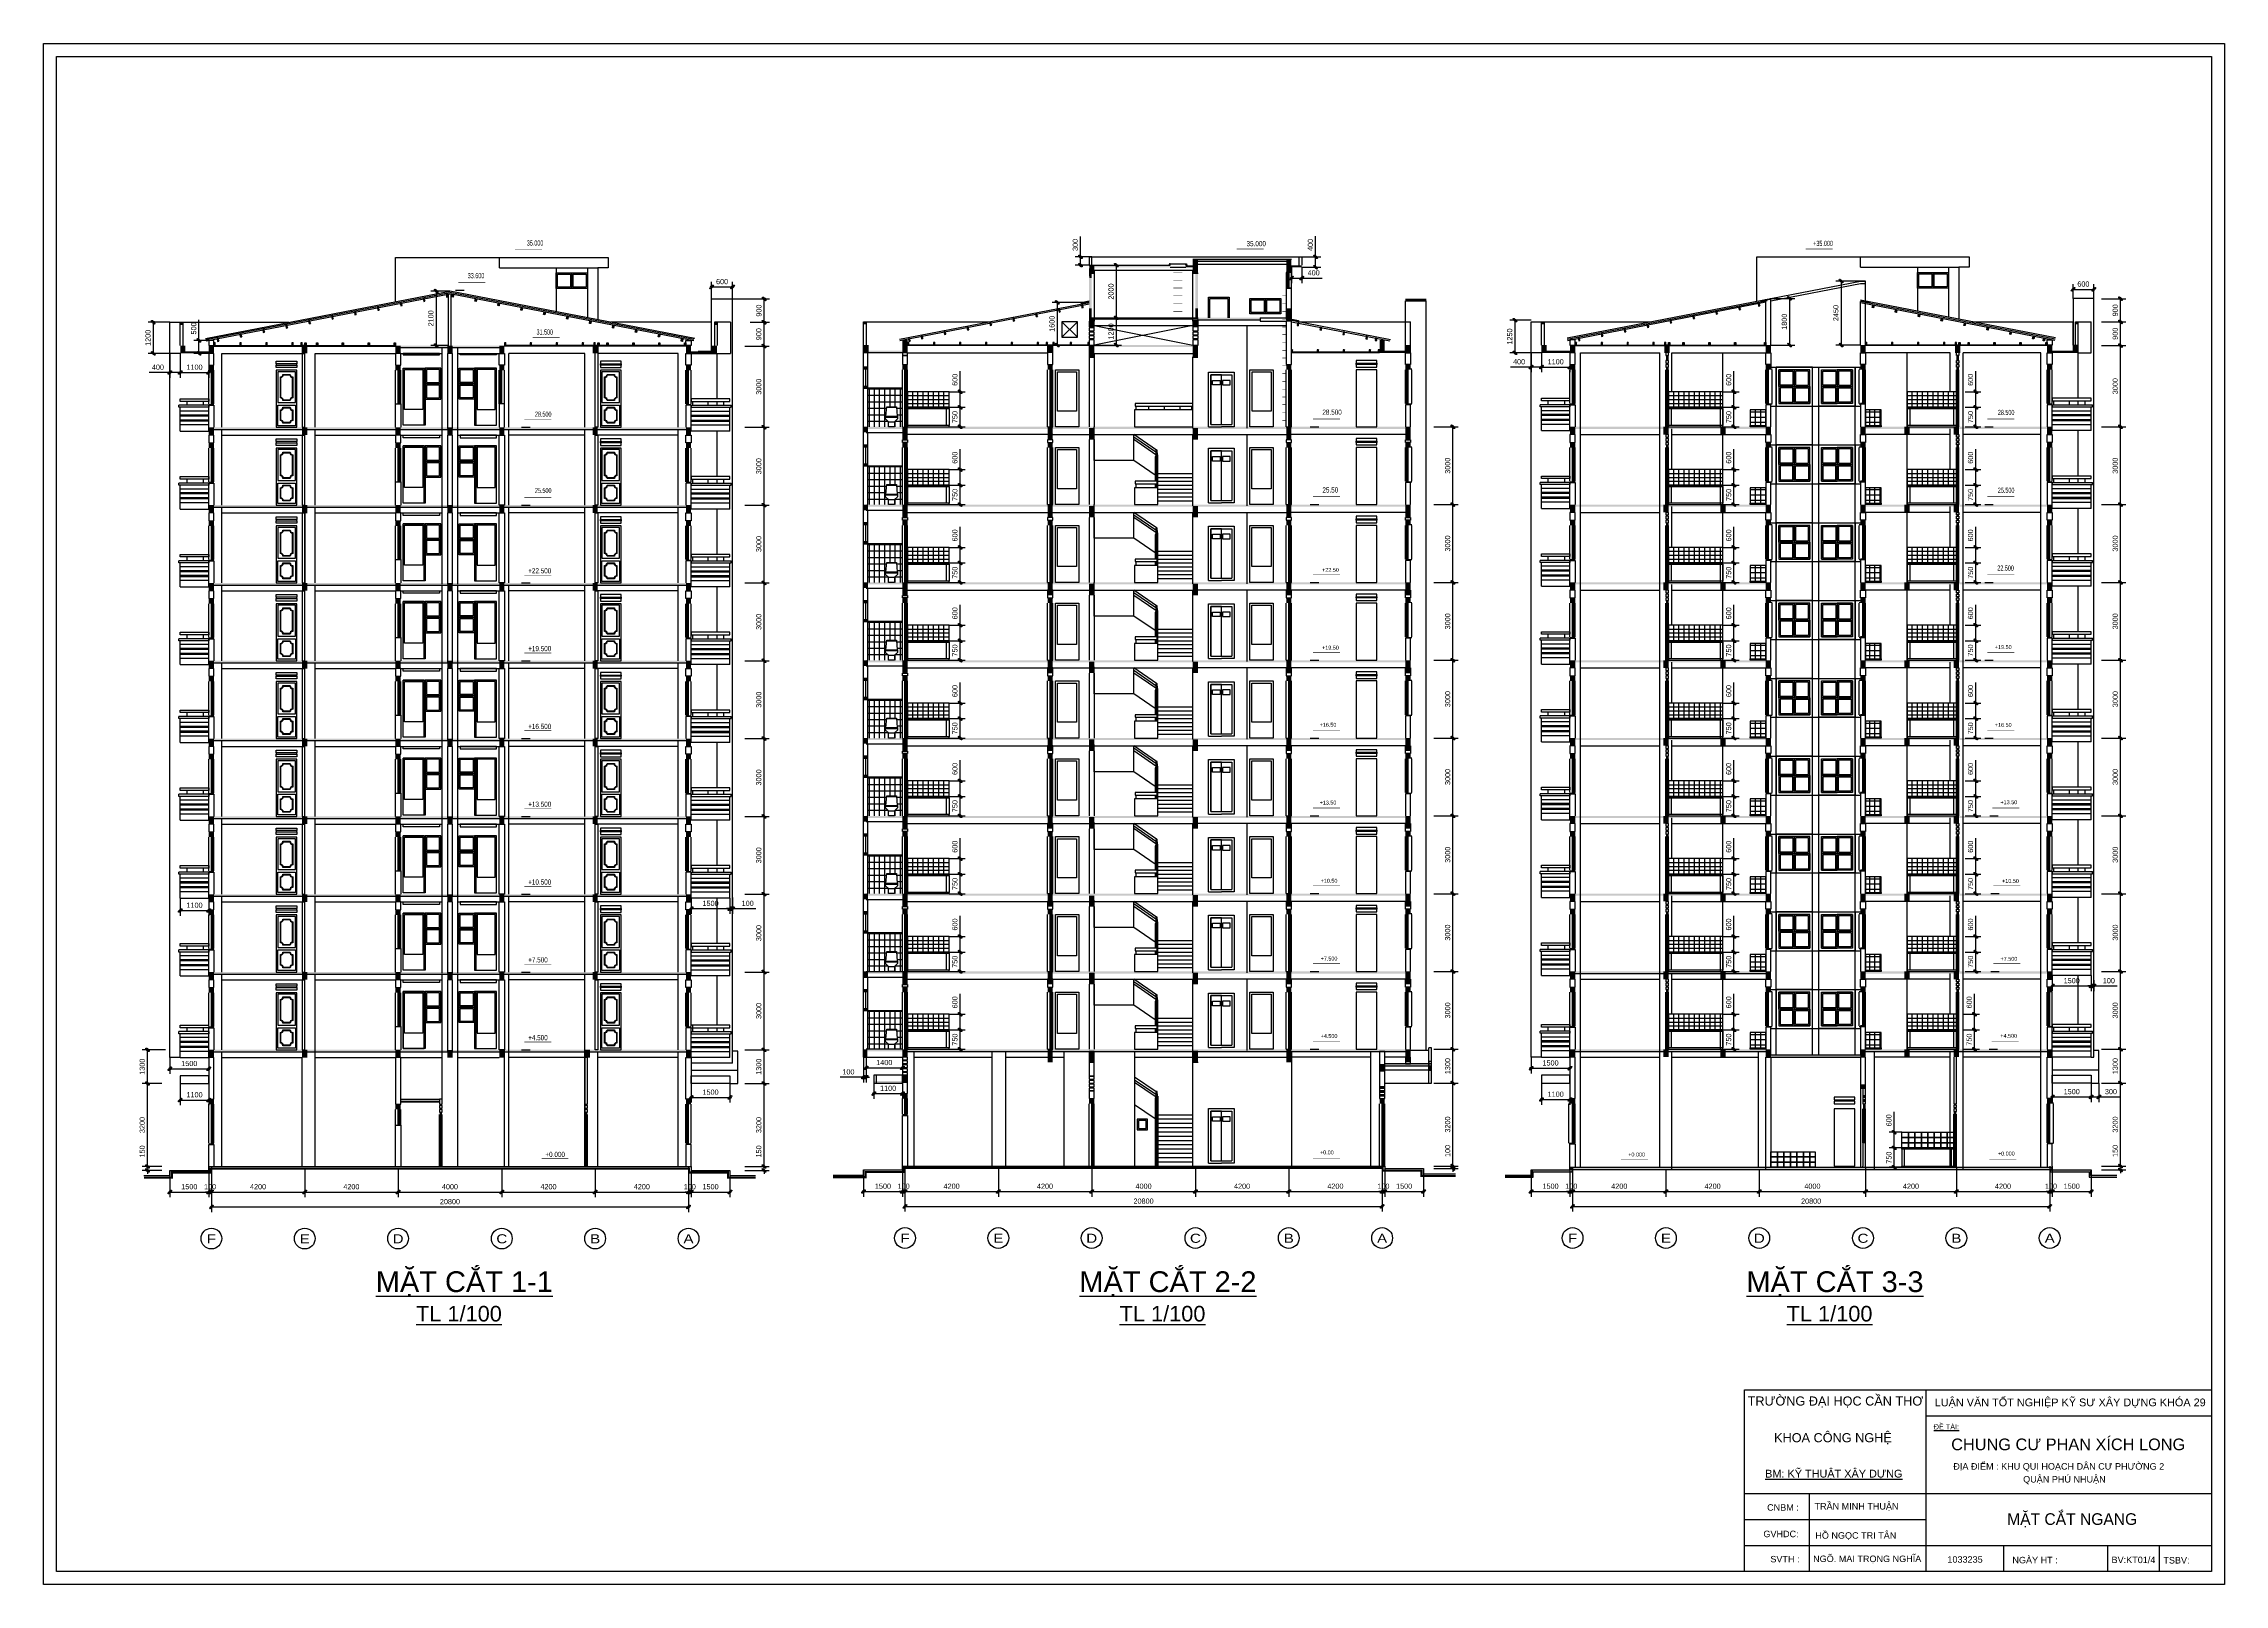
# Model space of a CAD drawing. Extents: x 3511 to 87611, y 1640 to 61040.
import ezdxf
from ezdxf.enums import TextEntityAlignment as Align

# ---------------------------------------------------------------- set-up
doc = ezdxf.new("R2010")
doc.units = 0
doc.layers.get('0').update_dxf_attribs({"linetype": 'CONTINUOUS'})
doc.layers.get('DEFPOINTS').update_dxf_attribs({"linetype": 'CONTINUOUS'})
for name, color, linetype in [('BAO', 3, 'CONTINUOUS'), ('CUA', 4, 'CONTINUOUS'), ('DIM', 6, 'CONTINUOUS'), ('HATCH', 6, 'CONTINUOUS'), ('MAT_CAT', 5, 'CONTINUOUS'), ('mc1', 7, 'CONTINUOUS'), ('MDUNG', 3, 'CONTINUOUS'), ('NET', 5, 'CONTINUOUS'), ('OPMEN', 6, 'CONTINUOUS'), ('TBI', 3, 'CONTINUOUS'), ('TEXT', 7, 'CONTINUOUS'), ('TUONG', 35, 'CONTINUOUS')]:
    doc.layers.add(name, color=color, linetype=linetype)
doc.styles.add('DIM', font='VHELVEN.TTF')
doc.styles.add('V', font='VHELVEN.TTF')
doc.styles.add('VN', font='VHELVEN.TTF')
doc.styles.add('VNI-HELVE', font='VHELVEN.TTF')
doc.styles.add('VNI-TIMES', font='VTIMESN.TTF')
doc.dimstyles.new('DIM100S', dxfattribs={"dimtxt": 200, "dimasz": 130, "dimexe": 200, "dimexo": 0, "dimgap": 100, "dimtad": 1, "dimdec": 0, "dimrnd": 50, "dimzin": 0, "dimdsep": 46, "dimtxsty": 'VNI-HELVE', "dimblk1": 'ARCHTICK', "dimblk2": 'ARCHTICK', "dimsah": 1, "dimcen": 0, "dimclrd": 6, "dimclre": 6, "dimclrt": 6, "dimadec": 0, "dimazin": 0, "dimtfac": 1, "dimtdec": 0, "dimtofl": 0, "dimtmove": 0, "dimatfit": 3, "dimfxl": 0, "dimtolj": 1, "dimtzin": 0, "dimarcsym": 0})

# ---------------------------------------------------------------- blocks, each defined once
blk = doc.blocks.new('_ArchTick')
h = blk.add_hatch(color=256)
edge = h.paths.add_edge_path()
edge.add_ellipse((0, 0), major_axis=(0.5, 0.5), ratio=0.348148, start_angle=0, end_angle=360)
blk.add_ellipse((0, 0), major_axis=(0.5, 0.5), ratio=0.348148)
blk = doc.blocks.new('*D5')
at = {"color": 6, "linetype": 'ByBlock'}
for p, q in [((30555, 34248), (31492, 34248)), ((31292, 31248), (31292, 34248)), ((30555, 31248), (31492, 31248))]:
    blk.add_line(p, q, dxfattribs=at)
at = {"layer": 'DEFPOINTS', "color": 0, "linetype": 'ByBlock'}
for p in [(30555, 34248), (31292, 34248), (30555, 31248)]:
    blk.add_point(p, dxfattribs=at)
at = {"color": 6, "linetype": 'ByBlock', "xscale": 130, "yscale": 130, "zscale": 130}
for p, rotation in [((31292, 34248), 90), ((31292, 31248), 270)]:
    blk.add_blockref('_ArchTick', p, dxfattribs=dict(at, rotation=rotation))
at = {"color": 6, "linetype": 'ByBlock', "insert": (31090, 32748), "char_height": 200, "attachment_point": 5, "rotation": 90, "style": 'VNI-HELVE'}
blk.add_mtext('\\A1;3000', dxfattribs=at)
blk = doc.blocks.new('*D6')
at = {"color": 6, "linetype": 'ByBlock'}
for p, q in [((31292, 17748), (31292, 18651)), ((30555, 17748), (31492, 17748)), ((30555, 17598), (31492, 17598)), ((31292, 17598), (31292, 17468))]:
    blk.add_line(p, q, dxfattribs=at)
at = {"layer": 'DEFPOINTS', "color": 0, "linetype": 'ByBlock'}
for p in [(30555, 17748), (31292, 17748), (30555, 17598)]:
    blk.add_point(p, dxfattribs=at)
at = {"color": 6, "linetype": 'ByBlock', "xscale": 130, "yscale": 130, "zscale": 130}
for p, rotation in [((31292, 17748), 270), ((31292, 17598), 90)]:
    blk.add_blockref('_ArchTick', p, dxfattribs=dict(at, rotation=rotation))
at = {"color": 6, "linetype": 'ByBlock', "insert": (31090, 18330), "char_height": 200, "attachment_point": 5, "rotation": 90, "style": 'VNI-HELVE'}
blk.add_mtext('\\A1;150', dxfattribs=at)
blk = doc.blocks.new('*D7')
at = {"color": 6, "linetype": 'ByBlock'}
for p, q in [((30555, 25248), (31492, 25248)), ((31292, 22248), (31292, 25248)), ((30555, 22248), (31492, 22248))]:
    blk.add_line(p, q, dxfattribs=at)
at = {"layer": 'DEFPOINTS', "color": 0, "linetype": 'ByBlock'}
for p in [(30555, 25248), (31292, 25248), (30555, 22248)]:
    blk.add_point(p, dxfattribs=at)
at = {"color": 6, "linetype": 'ByBlock', "xscale": 130, "yscale": 130, "zscale": 130}
for p, rotation in [((31292, 25248), 90), ((31292, 22248), 270)]:
    blk.add_blockref('_ArchTick', p, dxfattribs=dict(at, rotation=rotation))
at = {"color": 6, "linetype": 'ByBlock', "insert": (31090, 23748), "char_height": 200, "attachment_point": 5, "rotation": 90, "style": 'VNI-HELVE'}
blk.add_mtext('\\A1;3000', dxfattribs=at)
blk = doc.blocks.new('*D8')
at = {"color": 6, "linetype": 'ByBlock'}
for p, q in [((17180, 17668), (17180, 16566)), ((21180, 17668), (21180, 16566)), ((17180, 16766), (21180, 16766))]:
    blk.add_line(p, q, dxfattribs=at)
at = {"layer": 'DEFPOINTS', "color": 0, "linetype": 'ByBlock'}
for p in [(17180, 17668), (21180, 17668), (21180, 16766)]:
    blk.add_point(p, dxfattribs=at)
at = {"color": 6, "linetype": 'ByBlock', "xscale": 130, "yscale": 130, "zscale": 130, "rotation": 180}
blk.add_blockref('_ArchTick', (17180, 16766), dxfattribs=at)
at = {"color": 6, "linetype": 'ByBlock', "xscale": 130, "yscale": 130, "zscale": 130}
blk.add_blockref('_ArchTick', (21180, 16766), dxfattribs=at)
at = {"color": 6, "linetype": 'ByBlock', "insert": (19180, 16969), "char_height": 200, "attachment_point": 5, "style": 'VNI-HELVE'}
blk.add_mtext('\\A1;4000', dxfattribs=at)
blk = doc.blocks.new('*D9')
at = {"layer": 'DEFPOINTS', "color": 0, "linetype": 'ByBlock'}
for p in [(9980, 17748), (28380, 17748), (28380, 16191)]:
    blk.add_point(p, dxfattribs=at)
at = {"layer": 'DIM', "color": 6, "linetype": 'ByBlock', "lineweight": -2}
for p, q in [((9980, 17748), (9980, 15991)), ((28380, 17748), (28380, 15991)), ((9980, 16191), (28380, 16191))]:
    blk.add_line(p, q, dxfattribs=at)
at = {"layer": 'DIM', "color": 6, "linetype": 'ByBlock', "lineweight": -2, "xscale": 130, "yscale": 130, "zscale": 130, "rotation": 180}
blk.add_blockref('_ArchTick', (9980, 16191), dxfattribs=at)
at = {"layer": 'DIM', "color": 6, "linetype": 'ByBlock', "lineweight": -2, "xscale": 130, "yscale": 130, "zscale": 130}
blk.add_blockref('_ArchTick', (28380, 16191), dxfattribs=at)
at = {"layer": 'DIM', "color": 6, "linetype": 'ByBlock', "insert": (19180, 16394), "char_height": 200, "attachment_point": 5, "style": 'VNI-HELVE'}
blk.add_mtext('\\A1;20800', dxfattribs=at)
blk = doc.blocks.new('*D10')
at = {"color": 6, "linetype": 'ByBlock'}
for p, q in [((8064, 20948), (7317, 20948)), ((7517, 17748), (7517, 20948)), ((8064, 17748), (7317, 17748))]:
    blk.add_line(p, q, dxfattribs=at)
at = {"layer": 'DEFPOINTS', "color": 0, "linetype": 'ByBlock'}
for p in [(7517, 20948), (8064, 20948), (8064, 17748)]:
    blk.add_point(p, dxfattribs=at)
at = {"color": 6, "linetype": 'ByBlock', "xscale": 130, "yscale": 130, "zscale": 130}
for p, rotation in [((7517, 20948), 90), ((7517, 17748), 270)]:
    blk.add_blockref('_ArchTick', p, dxfattribs=dict(at, rotation=rotation))
at = {"color": 6, "linetype": 'ByBlock', "insert": (7314, 19348), "char_height": 200, "attachment_point": 5, "rotation": 90, "style": 'VNI-HELVE'}
blk.add_mtext('\\A1;3200', dxfattribs=at)
blk = doc.blocks.new('*D11')
at = {"color": 6, "linetype": 'ByBlock'}
for p, q in [((9980, 17748), (9980, 16566)), ((13580, 17668), (13580, 16566)), ((9980, 16766), (13580, 16766))]:
    blk.add_line(p, q, dxfattribs=at)
at = {"layer": 'DEFPOINTS', "color": 0, "linetype": 'ByBlock'}
for p in [(9980, 17748), (13580, 17668), (13580, 16766)]:
    blk.add_point(p, dxfattribs=at)
at = {"color": 6, "linetype": 'ByBlock', "xscale": 130, "yscale": 130, "zscale": 130, "rotation": 180}
blk.add_blockref('_ArchTick', (9980, 16766), dxfattribs=at)
at = {"color": 6, "linetype": 'ByBlock', "xscale": 130, "yscale": 130, "zscale": 130}
blk.add_blockref('_ArchTick', (13580, 16766), dxfattribs=at)
at = {"color": 6, "linetype": 'ByBlock', "insert": (11780, 16969), "char_height": 200, "attachment_point": 5, "style": 'VNI-HELVE'}
blk.add_mtext('\\A1;4200', dxfattribs=at)
blk = doc.blocks.new('*D12')
at = {"color": 6, "linetype": 'ByBlock'}
for p, q in [((9880, 17748), (9880, 16566)), ((8380, 17598), (8380, 16566)), ((8380, 16766), (9880, 16766))]:
    blk.add_line(p, q, dxfattribs=at)
at = {"layer": 'DEFPOINTS', "color": 0, "linetype": 'ByBlock'}
for p in [(9880, 17748), (8380, 17598), (9880, 16766)]:
    blk.add_point(p, dxfattribs=at)
at = {"color": 6, "linetype": 'ByBlock', "xscale": 130, "yscale": 130, "zscale": 130, "rotation": 180}
blk.add_blockref('_ArchTick', (8380, 16766), dxfattribs=at)
at = {"color": 6, "linetype": 'ByBlock', "xscale": 130, "yscale": 130, "zscale": 130}
blk.add_blockref('_ArchTick', (9880, 16766), dxfattribs=at)
at = {"color": 6, "linetype": 'ByBlock', "insert": (9130, 16969), "char_height": 200, "attachment_point": 5, "style": 'VNI-HELVE'}
blk.add_mtext('\\A1;1500', dxfattribs=at)
blk = doc.blocks.new('*D13')
at = {"layer": 'DEFPOINTS', "color": 0, "linetype": 'ByBlock'}
for p in [(9880, 17568), (9980, 17568), (9980, 16766)]:
    blk.add_point(p, dxfattribs=at)
at = {"layer": 'DIM', "color": 6, "linetype": 'ByBlock', "lineweight": -2}
for p, q in [((9880, 17568), (9880, 16566)), ((9980, 17568), (9980, 16566)), ((9880, 16766), (9750, 16766)), ((9980, 16766), (10110, 16766))]:
    blk.add_line(p, q, dxfattribs=at)
at = {"layer": 'DIM', "color": 6, "linetype": 'ByBlock', "lineweight": -2, "xscale": 130, "yscale": 130, "zscale": 130}
blk.add_blockref('_ArchTick', (9880, 16766), dxfattribs=at)
at = {"layer": 'DIM', "color": 6, "linetype": 'ByBlock', "lineweight": -2, "xscale": 130, "yscale": 130, "zscale": 130, "rotation": 180}
blk.add_blockref('_ArchTick', (9980, 16766), dxfattribs=at)
at = {"layer": 'DIM', "color": 6, "linetype": 'ByBlock', "insert": (9930, 16969), "char_height": 200, "attachment_point": 5, "style": 'VNI-HELVE'}
blk.add_mtext('\\A1;100', dxfattribs=at)
blk = doc.blocks.new('*D14')
at = {"color": 6, "linetype": 'ByBlock'}
for p, q in [((7517, 17748), (7517, 18651)), ((8064, 17748), (7317, 17748)), ((8064, 17598), (7317, 17598)), ((7517, 17598), (7517, 17468))]:
    blk.add_line(p, q, dxfattribs=at)
at = {"layer": 'DEFPOINTS', "color": 0, "linetype": 'ByBlock'}
for p in [(7517, 17748), (8064, 17748), (8064, 17598)]:
    blk.add_point(p, dxfattribs=at)
at = {"color": 6, "linetype": 'ByBlock', "xscale": 130, "yscale": 130, "zscale": 130}
for p, rotation in [((7517, 17748), 270), ((7517, 17598), 90)]:
    blk.add_blockref('_ArchTick', p, dxfattribs=dict(at, rotation=rotation))
at = {"color": 6, "linetype": 'ByBlock', "insert": (7314, 18330), "char_height": 200, "attachment_point": 5, "rotation": 90, "style": 'VNI-HELVE'}
blk.add_mtext('\\A1;150', dxfattribs=at)
blk = doc.blocks.new('*D15')
at = {"color": 6, "linetype": 'ByBlock'}
for p, q in [((13580, 17668), (13580, 16566)), ((17180, 17668), (17180, 16566)), ((13580, 16766), (17180, 16766))]:
    blk.add_line(p, q, dxfattribs=at)
at = {"layer": 'DEFPOINTS', "color": 0, "linetype": 'ByBlock'}
for p in [(13580, 17668), (17180, 17668), (17180, 16766)]:
    blk.add_point(p, dxfattribs=at)
at = {"color": 6, "linetype": 'ByBlock', "xscale": 130, "yscale": 130, "zscale": 130, "rotation": 180}
blk.add_blockref('_ArchTick', (13580, 16766), dxfattribs=at)
at = {"color": 6, "linetype": 'ByBlock', "xscale": 130, "yscale": 130, "zscale": 130}
blk.add_blockref('_ArchTick', (17180, 16766), dxfattribs=at)
at = {"color": 6, "linetype": 'ByBlock', "insert": (15380, 16969), "char_height": 200, "attachment_point": 5, "style": 'VNI-HELVE'}
blk.add_mtext('\\A1;4200', dxfattribs=at)
blk = doc.blocks.new('*D16')
at = {"color": 6, "linetype": 'ByBlock'}
for p, q in [((8380, 21948), (8380, 21318)), ((9880, 21948), (9880, 21318)), ((8380, 21518), (9880, 21518))]:
    blk.add_line(p, q, dxfattribs=at)
at = {"layer": 'DEFPOINTS', "color": 0, "linetype": 'ByBlock'}
for p in [(8380, 21948), (9880, 21948), (9880, 21518)]:
    blk.add_point(p, dxfattribs=at)
at = {"color": 6, "linetype": 'ByBlock', "xscale": 130, "yscale": 130, "zscale": 130, "rotation": 180}
blk.add_blockref('_ArchTick', (8380, 21518), dxfattribs=at)
at = {"color": 6, "linetype": 'ByBlock', "xscale": 130, "yscale": 130, "zscale": 130}
blk.add_blockref('_ArchTick', (9880, 21518), dxfattribs=at)
at = {"color": 6, "linetype": 'ByBlock', "insert": (9130, 21720), "char_height": 200, "attachment_point": 5, "style": 'VNI-HELVE'}
blk.add_mtext('\\A1;1500', dxfattribs=at)
blk = doc.blocks.new('*D17')
at = {"color": 6, "linetype": 'ByBlock'}
for p, q in [((8213, 22248), (7317, 22248)), ((7517, 20948), (7517, 22248)), ((7864, 20948), (7317, 20948))]:
    blk.add_line(p, q, dxfattribs=at)
at = {"layer": 'DEFPOINTS', "color": 0, "linetype": 'ByBlock'}
for p in [(7517, 22248), (8213, 22248), (7864, 20948)]:
    blk.add_point(p, dxfattribs=at)
at = {"color": 6, "linetype": 'ByBlock', "xscale": 130, "yscale": 130, "zscale": 130}
for p, rotation in [((7517, 22248), 90), ((7517, 20948), 270)]:
    blk.add_blockref('_ArchTick', p, dxfattribs=dict(at, rotation=rotation))
at = {"color": 6, "linetype": 'ByBlock', "insert": (7314, 21598), "char_height": 200, "attachment_point": 5, "rotation": 90, "style": 'VNI-HELVE'}
blk.add_mtext('\\A1;1300', dxfattribs=at)
blk = doc.blocks.new('*D18')
at = {"color": 6, "linetype": 'ByBlock'}
for p, q in [((8780, 20948), (8780, 20112)), ((8780, 20312), (9880, 20312)), ((9880, 20948), (9880, 20112))]:
    blk.add_line(p, q, dxfattribs=at)
at = {"layer": 'DEFPOINTS', "color": 0, "linetype": 'ByBlock'}
for p in [(8780, 20948), (9880, 20948), (9880, 20312)]:
    blk.add_point(p, dxfattribs=at)
at = {"color": 6, "linetype": 'ByBlock', "xscale": 130, "yscale": 130, "zscale": 130, "rotation": 180}
blk.add_blockref('_ArchTick', (8780, 20312), dxfattribs=at)
at = {"color": 6, "linetype": 'ByBlock', "xscale": 130, "yscale": 130, "zscale": 130}
blk.add_blockref('_ArchTick', (9880, 20312), dxfattribs=at)
at = {"color": 6, "linetype": 'ByBlock', "insert": (9330, 20515), "char_height": 200, "attachment_point": 5, "style": 'VNI-HELVE'}
blk.add_mtext('\\A1;1100', dxfattribs=at)
blk = doc.blocks.new('*D19')
at = {"color": 6, "linetype": 'ByBlock'}
for p, q in [((30555, 20948), (31492, 20948)), ((31292, 17748), (31292, 20948)), ((30555, 17748), (31492, 17748))]:
    blk.add_line(p, q, dxfattribs=at)
at = {"layer": 'DEFPOINTS', "color": 0, "linetype": 'ByBlock'}
for p in [(30555, 20948), (31292, 20948), (30555, 17748)]:
    blk.add_point(p, dxfattribs=at)
at = {"color": 6, "linetype": 'ByBlock', "xscale": 130, "yscale": 130, "zscale": 130}
for p, rotation in [((31292, 20948), 90), ((31292, 17748), 270)]:
    blk.add_blockref('_ArchTick', p, dxfattribs=dict(at, rotation=rotation))
at = {"color": 6, "linetype": 'ByBlock', "insert": (31090, 19348), "char_height": 200, "attachment_point": 5, "rotation": 90, "style": 'VNI-HELVE'}
blk.add_mtext('\\A1;3200', dxfattribs=at)
blk = doc.blocks.new('*D20')
at = {"color": 6, "linetype": 'ByBlock'}
for p, q in [((24780, 17668), (24780, 16566)), ((28380, 17748), (28380, 16566)), ((24780, 16766), (28380, 16766))]:
    blk.add_line(p, q, dxfattribs=at)
at = {"layer": 'DEFPOINTS', "color": 0, "linetype": 'ByBlock'}
for p in [(24780, 17668), (28380, 17748), (28380, 16766)]:
    blk.add_point(p, dxfattribs=at)
at = {"color": 6, "linetype": 'ByBlock', "xscale": 130, "yscale": 130, "zscale": 130, "rotation": 180}
blk.add_blockref('_ArchTick', (24780, 16766), dxfattribs=at)
at = {"color": 6, "linetype": 'ByBlock', "xscale": 130, "yscale": 130, "zscale": 130}
blk.add_blockref('_ArchTick', (28380, 16766), dxfattribs=at)
at = {"color": 6, "linetype": 'ByBlock', "insert": (26580, 16969), "char_height": 200, "attachment_point": 5, "style": 'VNI-HELVE'}
blk.add_mtext('\\A1;4200', dxfattribs=at)
blk = doc.blocks.new('*D21')
at = {"color": 6, "linetype": 'ByBlock'}
for p, q in [((21180, 17668), (21180, 16566)), ((24780, 17668), (24780, 16566)), ((21180, 16766), (24780, 16766))]:
    blk.add_line(p, q, dxfattribs=at)
at = {"layer": 'DEFPOINTS', "color": 0, "linetype": 'ByBlock'}
for p in [(21180, 17668), (24780, 17668), (24780, 16766)]:
    blk.add_point(p, dxfattribs=at)
at = {"color": 6, "linetype": 'ByBlock', "xscale": 130, "yscale": 130, "zscale": 130, "rotation": 180}
blk.add_blockref('_ArchTick', (21180, 16766), dxfattribs=at)
at = {"color": 6, "linetype": 'ByBlock', "xscale": 130, "yscale": 130, "zscale": 130}
blk.add_blockref('_ArchTick', (24780, 16766), dxfattribs=at)
at = {"color": 6, "linetype": 'ByBlock', "insert": (22980, 16969), "char_height": 200, "attachment_point": 5, "style": 'VNI-HELVE'}
blk.add_mtext('\\A1;4200', dxfattribs=at)
blk = doc.blocks.new('SB6')
at = {"layer": 'TEXT'}
blk.add_line((-160, 0), (169, 0), dxfattribs=at)
blk.add_lwpolyline([(0, 0, 0, 150, 0), (0, 150, 0, 0, 0), (0, 340, 20, 20, 0)], format="xyseb", dxfattribs=at)
at = {"layer": 'TEXT', "const_width": 20}
blk.add_lwpolyline([(-56, 302), (983, 302)], dxfattribs=at)
at = {"layer": 'TEXT', "color": 7, "style": 'DIM'}
blk.add_attdef('+0.000', (94, 369), '', height=150, dxfattribs=at)
blk = doc.blocks.new('*D22')
at = {"layer": 'DEFPOINTS', "color": 0, "linetype": 'ByBlock'}
for p in [(28380, 17477), (28480, 17477), (28480, 16766)]:
    blk.add_point(p, dxfattribs=at)
at = {"layer": 'DIM', "color": 6, "linetype": 'ByBlock', "lineweight": -2}
for p, q in [((28380, 17477), (28380, 16566)), ((28480, 17477), (28480, 16566)), ((28380, 16766), (28250, 16766)), ((28480, 16766), (28610, 16766))]:
    blk.add_line(p, q, dxfattribs=at)
at = {"layer": 'DIM', "color": 6, "linetype": 'ByBlock', "lineweight": -2, "xscale": 130, "yscale": 130, "zscale": 130}
blk.add_blockref('_ArchTick', (28380, 16766), dxfattribs=at)
at = {"layer": 'DIM', "color": 6, "linetype": 'ByBlock', "lineweight": -2, "xscale": 130, "yscale": 130, "zscale": 130, "rotation": 180}
blk.add_blockref('_ArchTick', (28480, 16766), dxfattribs=at)
at = {"layer": 'DIM', "color": 6, "linetype": 'ByBlock', "insert": (28430, 16969), "char_height": 200, "attachment_point": 5, "style": 'VNI-HELVE'}
blk.add_mtext('\\A1;100', dxfattribs=at)
blk = doc.blocks.new('*D23')
at = {"color": 6, "linetype": 'ByBlock'}
for p, q in [((28480, 17748), (28480, 16566)), ((29980, 17598), (29980, 16566)), ((28480, 16766), (29980, 16766))]:
    blk.add_line(p, q, dxfattribs=at)
at = {"layer": 'DEFPOINTS', "color": 0, "linetype": 'ByBlock'}
for p in [(28480, 17748), (29980, 17598), (29980, 16766)]:
    blk.add_point(p, dxfattribs=at)
at = {"color": 6, "linetype": 'ByBlock', "xscale": 130, "yscale": 130, "zscale": 130, "rotation": 180}
blk.add_blockref('_ArchTick', (28480, 16766), dxfattribs=at)
at = {"color": 6, "linetype": 'ByBlock', "xscale": 130, "yscale": 130, "zscale": 130}
blk.add_blockref('_ArchTick', (29980, 16766), dxfattribs=at)
at = {"color": 6, "linetype": 'ByBlock', "insert": (29230, 16969), "char_height": 200, "attachment_point": 5, "style": 'VNI-HELVE'}
blk.add_mtext('\\A1;1500', dxfattribs=at)
blk = doc.blocks.new('*D24')
at = {"color": 6, "linetype": 'ByBlock'}
for p, q in [((30555, 22248), (31492, 22248)), ((31292, 20948), (31292, 22248)), ((30555, 20948), (31492, 20948))]:
    blk.add_line(p, q, dxfattribs=at)
at = {"layer": 'DEFPOINTS', "color": 0, "linetype": 'ByBlock'}
for p in [(30555, 22248), (31292, 22248), (30555, 20948)]:
    blk.add_point(p, dxfattribs=at)
at = {"color": 6, "linetype": 'ByBlock', "xscale": 130, "yscale": 130, "zscale": 130}
for p, rotation in [((31292, 22248), 90), ((31292, 20948), 270)]:
    blk.add_blockref('_ArchTick', p, dxfattribs=dict(at, rotation=rotation))
at = {"color": 6, "linetype": 'ByBlock', "insert": (31090, 21598), "char_height": 200, "attachment_point": 5, "rotation": 90, "style": 'VNI-HELVE'}
blk.add_mtext('\\A1;1300', dxfattribs=at)
blk = doc.blocks.new('*D25')
at = {"color": 6, "linetype": 'ByBlock'}
for p, q in [((28480, 20948), (28480, 20212)), ((28480, 20412), (29980, 20412)), ((29980, 20948), (29980, 20212))]:
    blk.add_line(p, q, dxfattribs=at)
at = {"layer": 'DEFPOINTS', "color": 0, "linetype": 'ByBlock'}
for p in [(28480, 20948), (29980, 20948), (29980, 20412)]:
    blk.add_point(p, dxfattribs=at)
at = {"color": 6, "linetype": 'ByBlock', "xscale": 130, "yscale": 130, "zscale": 130, "rotation": 180}
blk.add_blockref('_ArchTick', (28480, 20412), dxfattribs=at)
at = {"color": 6, "linetype": 'ByBlock', "xscale": 130, "yscale": 130, "zscale": 130}
blk.add_blockref('_ArchTick', (29980, 20412), dxfattribs=at)
at = {"color": 6, "linetype": 'ByBlock', "insert": (29230, 20615), "char_height": 200, "attachment_point": 5, "style": 'VNI-HELVE'}
blk.add_mtext('\\A1;1500', dxfattribs=at)
blk = doc.blocks.new('*D26')
at = {"color": 6, "linetype": 'ByBlock'}
for p, q in [((8780, 28098), (8780, 27419)), ((9880, 28098), (9880, 27419)), ((8780, 27619), (9880, 27619))]:
    blk.add_line(p, q, dxfattribs=at)
at = {"layer": 'DEFPOINTS', "color": 0, "linetype": 'ByBlock'}
for p in [(8780, 28098), (9880, 28098), (9880, 27619)]:
    blk.add_point(p, dxfattribs=at)
at = {"color": 6, "linetype": 'ByBlock', "xscale": 130, "yscale": 130, "zscale": 130, "rotation": 180}
blk.add_blockref('_ArchTick', (8780, 27619), dxfattribs=at)
at = {"color": 6, "linetype": 'ByBlock', "xscale": 130, "yscale": 130, "zscale": 130}
blk.add_blockref('_ArchTick', (9880, 27619), dxfattribs=at)
at = {"color": 6, "linetype": 'ByBlock', "insert": (9330, 27821), "char_height": 200, "attachment_point": 5, "style": 'VNI-HELVE'}
blk.add_mtext('\\A1;1100', dxfattribs=at)
blk = doc.blocks.new('*D27')
at = {"color": 6, "linetype": 'ByBlock'}
for p, q in [((30555, 31248), (31492, 31248)), ((31292, 28248), (31292, 31248)), ((30555, 28248), (31492, 28248))]:
    blk.add_line(p, q, dxfattribs=at)
at = {"layer": 'DEFPOINTS', "color": 0, "linetype": 'ByBlock'}
for p in [(30555, 31248), (31292, 31248), (30555, 28248)]:
    blk.add_point(p, dxfattribs=at)
at = {"color": 6, "linetype": 'ByBlock', "xscale": 130, "yscale": 130, "zscale": 130}
for p, rotation in [((31292, 31248), 90), ((31292, 28248), 270)]:
    blk.add_blockref('_ArchTick', p, dxfattribs=dict(at, rotation=rotation))
at = {"color": 6, "linetype": 'ByBlock', "insert": (31090, 29748), "char_height": 200, "attachment_point": 5, "rotation": 90, "style": 'VNI-HELVE'}
blk.add_mtext('\\A1;3000', dxfattribs=at)
blk = doc.blocks.new('*D28')
at = {"color": 6, "linetype": 'ByBlock'}
for p, q in [((30555, 28248), (31492, 28248)), ((31292, 25248), (31292, 28248)), ((30555, 25248), (31492, 25248))]:
    blk.add_line(p, q, dxfattribs=at)
at = {"layer": 'DEFPOINTS', "color": 0, "linetype": 'ByBlock'}
for p in [(30555, 28248), (31292, 28248), (30555, 25248)]:
    blk.add_point(p, dxfattribs=at)
at = {"color": 6, "linetype": 'ByBlock', "xscale": 130, "yscale": 130, "zscale": 130}
for p, rotation in [((31292, 28248), 90), ((31292, 25248), 270)]:
    blk.add_blockref('_ArchTick', p, dxfattribs=dict(at, rotation=rotation))
at = {"color": 6, "linetype": 'ByBlock', "insert": (31090, 26748), "char_height": 200, "attachment_point": 5, "rotation": 90, "style": 'VNI-HELVE'}
blk.add_mtext('\\A1;3000', dxfattribs=at)
blk = doc.blocks.new('*D29')
at = {"color": 6, "linetype": 'ByBlock'}
for p, q in [((28480, 28098), (28480, 27490)), ((29980, 28098), (29980, 27490)), ((28480, 27690), (29980, 27690))]:
    blk.add_line(p, q, dxfattribs=at)
at = {"layer": 'DEFPOINTS', "color": 0, "linetype": 'ByBlock'}
for p in [(28480, 28098), (29980, 28098), (29980, 27690)]:
    blk.add_point(p, dxfattribs=at)
at = {"color": 6, "linetype": 'ByBlock', "xscale": 130, "yscale": 130, "zscale": 130, "rotation": 180}
blk.add_blockref('_ArchTick', (28480, 27690), dxfattribs=at)
at = {"color": 6, "linetype": 'ByBlock', "xscale": 130, "yscale": 130, "zscale": 130}
blk.add_blockref('_ArchTick', (29980, 27690), dxfattribs=at)
at = {"color": 6, "linetype": 'ByBlock', "insert": (29230, 27893), "char_height": 200, "attachment_point": 5, "style": 'VNI-HELVE'}
blk.add_mtext('\\A1;1500', dxfattribs=at)
blk = doc.blocks.new('*D30')
at = {"color": 6, "linetype": 'ByBlock'}
for p, q in [((29980, 28098), (29980, 27490)), ((30080, 28124), (30080, 27490)), ((29980, 27690), (29850, 27690)), ((30080, 27690), (30983, 27690))]:
    blk.add_line(p, q, dxfattribs=at)
at = {"layer": 'DEFPOINTS', "color": 0, "linetype": 'ByBlock'}
for p in [(29980, 28098), (30080, 28124), (30080, 27690)]:
    blk.add_point(p, dxfattribs=at)
at = {"color": 6, "linetype": 'ByBlock', "xscale": 130, "yscale": 130, "zscale": 130}
blk.add_blockref('_ArchTick', (29980, 27690), dxfattribs=at)
at = {"color": 6, "linetype": 'ByBlock', "xscale": 130, "yscale": 130, "zscale": 130, "rotation": 180}
blk.add_blockref('_ArchTick', (30080, 27690), dxfattribs=at)
at = {"color": 6, "linetype": 'ByBlock', "insert": (30662, 27893), "char_height": 200, "attachment_point": 5, "style": 'VNI-HELVE'}
blk.add_mtext('\\A1;100', dxfattribs=at)
blk = doc.blocks.new('*D31')
at = {"color": 6, "linetype": 'ByBlock'}
for p, q in [((30555, 46248), (31492, 46248)), ((31292, 43248), (31292, 46248)), ((30555, 43248), (31492, 43248))]:
    blk.add_line(p, q, dxfattribs=at)
at = {"layer": 'DEFPOINTS', "color": 0, "linetype": 'ByBlock'}
for p in [(30555, 46248), (31292, 46248), (30555, 43248)]:
    blk.add_point(p, dxfattribs=at)
at = {"color": 6, "linetype": 'ByBlock', "xscale": 130, "yscale": 130, "zscale": 130}
for p, rotation in [((31292, 46248), 90), ((31292, 43248), 270)]:
    blk.add_blockref('_ArchTick', p, dxfattribs=dict(at, rotation=rotation))
at = {"color": 6, "linetype": 'ByBlock', "insert": (31090, 44748), "char_height": 200, "attachment_point": 5, "rotation": 90, "style": 'VNI-HELVE'}
blk.add_mtext('\\A1;3000', dxfattribs=at)
blk = doc.blocks.new('*D32')
at = {"color": 6, "linetype": 'ByBlock'}
for p, q in [((30555, 43248), (31492, 43248)), ((31292, 40248), (31292, 43248)), ((30555, 40248), (31492, 40248))]:
    blk.add_line(p, q, dxfattribs=at)
at = {"layer": 'DEFPOINTS', "color": 0, "linetype": 'ByBlock'}
for p in [(30555, 43248), (31292, 43248), (30555, 40248)]:
    blk.add_point(p, dxfattribs=at)
at = {"color": 6, "linetype": 'ByBlock', "xscale": 130, "yscale": 130, "zscale": 130}
for p, rotation in [((31292, 43248), 90), ((31292, 40248), 270)]:
    blk.add_blockref('_ArchTick', p, dxfattribs=dict(at, rotation=rotation))
at = {"color": 6, "linetype": 'ByBlock', "insert": (31090, 41748), "char_height": 200, "attachment_point": 5, "rotation": 90, "style": 'VNI-HELVE'}
blk.add_mtext('\\A1;3000', dxfattribs=at)
blk = doc.blocks.new('*D33')
at = {"color": 6, "linetype": 'ByBlock'}
for p, q in [((30555, 40248), (31492, 40248)), ((31292, 37248), (31292, 40248)), ((30555, 37248), (31492, 37248))]:
    blk.add_line(p, q, dxfattribs=at)
at = {"layer": 'DEFPOINTS', "color": 0, "linetype": 'ByBlock'}
for p in [(30555, 40248), (31292, 40248), (30555, 37248)]:
    blk.add_point(p, dxfattribs=at)
at = {"color": 6, "linetype": 'ByBlock', "xscale": 130, "yscale": 130, "zscale": 130}
for p, rotation in [((31292, 40248), 90), ((31292, 37248), 270)]:
    blk.add_blockref('_ArchTick', p, dxfattribs=dict(at, rotation=rotation))
at = {"color": 6, "linetype": 'ByBlock', "insert": (31090, 38748), "char_height": 200, "attachment_point": 5, "rotation": 90, "style": 'VNI-HELVE'}
blk.add_mtext('\\A1;3000', dxfattribs=at)
blk = doc.blocks.new('*D34')
at = {"color": 6, "linetype": 'ByBlock'}
for p, q in [((30555, 37248), (31492, 37248)), ((31292, 34248), (31292, 37248)), ((30555, 34248), (31492, 34248))]:
    blk.add_line(p, q, dxfattribs=at)
at = {"layer": 'DEFPOINTS', "color": 0, "linetype": 'ByBlock'}
for p in [(30555, 37248), (31292, 37248), (30555, 34248)]:
    blk.add_point(p, dxfattribs=at)
at = {"color": 6, "linetype": 'ByBlock', "xscale": 130, "yscale": 130, "zscale": 130}
for p, rotation in [((31292, 37248), 90), ((31292, 34248), 270)]:
    blk.add_blockref('_ArchTick', p, dxfattribs=dict(at, rotation=rotation))
at = {"color": 6, "linetype": 'ByBlock', "insert": (31090, 35748), "char_height": 200, "attachment_point": 5, "rotation": 90, "style": 'VNI-HELVE'}
blk.add_mtext('\\A1;3000', dxfattribs=at)
blk = doc.blocks.new('*D35')
at = {"color": 6, "linetype": 'ByBlock'}
for p, q in [((30555, 43248), (31492, 43248)), ((31292, 40248), (31292, 43248)), ((30555, 40248), (31492, 40248))]:
    blk.add_line(p, q, dxfattribs=at)
at = {"layer": 'DEFPOINTS', "color": 0, "linetype": 'ByBlock'}
for p in [(30555, 43248), (31292, 43248), (30555, 40248)]:
    blk.add_point(p, dxfattribs=at)
at = {"color": 6, "linetype": 'ByBlock', "xscale": 130, "yscale": 130, "zscale": 130}
for p, rotation in [((31292, 43248), 90), ((31292, 40248), 270)]:
    blk.add_blockref('_ArchTick', p, dxfattribs=dict(at, rotation=rotation))
at = {"color": 6, "linetype": 'ByBlock', "insert": (31090, 41748), "char_height": 200, "attachment_point": 5, "rotation": 90, "style": 'VNI-HELVE'}
blk.add_mtext('\\A1;3000', dxfattribs=at)
blk = doc.blocks.new('xg')
at = {"layer": 'mc1', "color": 4, "linetype": 'ByBlock'}
for p, q in [((0, 0), (-50, -100)), ((-50, 0), (0, -100))]:
    blk.add_line(p, q, dxfattribs=at)
blk.add_lwpolyline([(-50, -100), (0, -100), (0, 0), (-50, 0)], close=True, dxfattribs=at)
blk = doc.blocks.new('*D36')
at = {"color": 6, "linetype": 'ByBlock'}
for p, q in [((8380, 49098), (8380, 48161)), ((8780, 49098), (8780, 48161)), ((8380, 48361), (7586, 48361)), ((8780, 48361), (8380, 48361))]:
    blk.add_line(p, q, dxfattribs=at)
at = {"layer": 'DEFPOINTS', "color": 0, "linetype": 'ByBlock'}
for p in [(8380, 49098), (8780, 49098), (8380, 48361)]:
    blk.add_point(p, dxfattribs=at)
at = {"color": 6, "linetype": 'ByBlock', "xscale": 130, "yscale": 130, "zscale": 130, "rotation": 180}
blk.add_blockref('_ArchTick', (8380, 48361), dxfattribs=at)
at = {"color": 6, "linetype": 'ByBlock', "xscale": 130, "yscale": 130, "zscale": 130}
blk.add_blockref('_ArchTick', (8780, 48361), dxfattribs=at)
at = {"color": 6, "linetype": 'ByBlock', "insert": (7918, 48564), "char_height": 200, "attachment_point": 5, "style": 'VNI-HELVE'}
blk.add_mtext('\\A1;400', dxfattribs=at)
blk = doc.blocks.new('*D37')
at = {"color": 6, "linetype": 'ByBlock'}
for p, q in [((9502, 49598), (9502, 50390)), ((10080, 49598), (9302, 49598)), ((10080, 49098), (9302, 49098)), ((9502, 49098), (9502, 49598))]:
    blk.add_line(p, q, dxfattribs=at)
at = {"layer": 'DEFPOINTS', "color": 0, "linetype": 'ByBlock'}
for p in [(9502, 49598), (10080, 49598), (10080, 49098)]:
    blk.add_point(p, dxfattribs=at)
at = {"color": 6, "linetype": 'ByBlock', "xscale": 130, "yscale": 130, "zscale": 130}
for p, rotation in [((9502, 49598), 90), ((9502, 49098), 270)]:
    blk.add_blockref('_ArchTick', p, dxfattribs=dict(at, rotation=rotation))
at = {"color": 6, "linetype": 'ByBlock', "insert": (9299, 50059), "char_height": 200, "attachment_point": 5, "rotation": 90, "style": 'VNI-HELVE'}
blk.add_mtext('\\A1;500', dxfattribs=at)
blk = doc.blocks.new('*D38')
at = {"color": 6, "linetype": 'ByBlock'}
for p, q in [((8780, 49098), (8780, 48161)), ((9880, 49098), (9880, 48161)), ((8780, 48361), (9880, 48361))]:
    blk.add_line(p, q, dxfattribs=at)
at = {"layer": 'DEFPOINTS', "color": 0, "linetype": 'ByBlock'}
for p in [(8780, 49098), (9880, 49098), (9880, 48361)]:
    blk.add_point(p, dxfattribs=at)
at = {"color": 6, "linetype": 'ByBlock', "xscale": 130, "yscale": 130, "zscale": 130, "rotation": 180}
blk.add_blockref('_ArchTick', (8780, 48361), dxfattribs=at)
at = {"color": 6, "linetype": 'ByBlock', "xscale": 130, "yscale": 130, "zscale": 130}
blk.add_blockref('_ArchTick', (9880, 48361), dxfattribs=at)
at = {"color": 6, "linetype": 'ByBlock', "insert": (9330, 48564), "char_height": 200, "attachment_point": 5, "style": 'VNI-HELVE'}
blk.add_mtext('\\A1;1100', dxfattribs=at)
blk = doc.blocks.new('*D43')
at = {"color": 6, "linetype": 'ByBlock'}
for p, q in [((57122, 34268), (58060, 34268)), ((57860, 31268), (57860, 34268)), ((57122, 31268), (58060, 31268))]:
    blk.add_line(p, q, dxfattribs=at)
at = {"layer": 'DEFPOINTS', "color": 0, "linetype": 'ByBlock'}
for p in [(57122, 34268), (57860, 34268), (57122, 31268)]:
    blk.add_point(p, dxfattribs=at)
at = {"color": 6, "linetype": 'ByBlock', "xscale": 130, "yscale": 130, "zscale": 130}
for p, rotation in [((57860, 34268), 90), ((57860, 31268), 270)]:
    blk.add_blockref('_ArchTick', p, dxfattribs=dict(at, rotation=rotation))
at = {"color": 6, "linetype": 'ByBlock', "insert": (57657, 32768), "char_height": 200, "attachment_point": 5, "rotation": 90, "style": 'VNI-HELVE'}
blk.add_mtext('\\A1;3000', dxfattribs=at)
blk = doc.blocks.new('*D44')
at = {"color": 6, "linetype": 'ByBlock'}
for p, q in [((57122, 25268), (58060, 25268)), ((57860, 22268), (57860, 25268)), ((57122, 22268), (58060, 22268))]:
    blk.add_line(p, q, dxfattribs=at)
at = {"layer": 'DEFPOINTS', "color": 0, "linetype": 'ByBlock'}
for p in [(57122, 25268), (57860, 25268), (57122, 22268)]:
    blk.add_point(p, dxfattribs=at)
at = {"color": 6, "linetype": 'ByBlock', "xscale": 130, "yscale": 130, "zscale": 130}
for p, rotation in [((57860, 25268), 90), ((57860, 22268), 270)]:
    blk.add_blockref('_ArchTick', p, dxfattribs=dict(at, rotation=rotation))
at = {"color": 6, "linetype": 'ByBlock', "insert": (57657, 23768), "char_height": 200, "attachment_point": 5, "rotation": 90, "style": 'VNI-HELVE'}
blk.add_mtext('\\A1;3000', dxfattribs=at)
blk = doc.blocks.new('*D45')
at = {"layer": 'DEFPOINTS', "color": 0, "linetype": 'ByBlock'}
for p in [(36729, 17768), (55129, 17768), (55129, 16212)]:
    blk.add_point(p, dxfattribs=at)
at = {"layer": 'DIM', "color": 6, "linetype": 'ByBlock', "lineweight": -2}
for p, q in [((36729, 17768), (36729, 16012)), ((55129, 17768), (55129, 16012)), ((36729, 16212), (55129, 16212))]:
    blk.add_line(p, q, dxfattribs=at)
at = {"layer": 'DIM', "color": 6, "linetype": 'ByBlock', "lineweight": -2, "xscale": 130, "yscale": 130, "zscale": 130, "rotation": 180}
blk.add_blockref('_ArchTick', (36729, 16212), dxfattribs=at)
at = {"layer": 'DIM', "color": 6, "linetype": 'ByBlock', "lineweight": -2, "xscale": 130, "yscale": 130, "zscale": 130}
blk.add_blockref('_ArchTick', (55129, 16212), dxfattribs=at)
at = {"layer": 'DIM', "color": 6, "linetype": 'ByBlock', "insert": (45929, 16414), "char_height": 200, "attachment_point": 5, "style": 'VNI-HELVE'}
blk.add_mtext('\\A1;20800', dxfattribs=at)
blk = doc.blocks.new('*D46')
at = {"color": 6, "linetype": 'ByBlock'}
for p, q in [((43929, 17688), (43929, 16586)), ((47929, 17688), (47929, 16586)), ((43929, 16786), (47929, 16786))]:
    blk.add_line(p, q, dxfattribs=at)
at = {"layer": 'DEFPOINTS', "color": 0, "linetype": 'ByBlock'}
for p in [(43929, 17688), (47929, 17688), (47929, 16786)]:
    blk.add_point(p, dxfattribs=at)
at = {"color": 6, "linetype": 'ByBlock', "xscale": 130, "yscale": 130, "zscale": 130, "rotation": 180}
blk.add_blockref('_ArchTick', (43929, 16786), dxfattribs=at)
at = {"color": 6, "linetype": 'ByBlock', "xscale": 130, "yscale": 130, "zscale": 130}
blk.add_blockref('_ArchTick', (47929, 16786), dxfattribs=at)
at = {"color": 6, "linetype": 'ByBlock', "insert": (45929, 16989), "char_height": 200, "attachment_point": 5, "style": 'VNI-HELVE'}
blk.add_mtext('\\A1;4000', dxfattribs=at)
blk = doc.blocks.new('*D47')
at = {"color": 6, "linetype": 'ByBlock'}
for p, q in [((36729, 17768), (36729, 16586)), ((40329, 17688), (40329, 16586)), ((36729, 16786), (40329, 16786))]:
    blk.add_line(p, q, dxfattribs=at)
at = {"layer": 'DEFPOINTS', "color": 0, "linetype": 'ByBlock'}
for p in [(36729, 17768), (40329, 17688), (40329, 16786)]:
    blk.add_point(p, dxfattribs=at)
at = {"color": 6, "linetype": 'ByBlock', "xscale": 130, "yscale": 130, "zscale": 130, "rotation": 180}
blk.add_blockref('_ArchTick', (36729, 16786), dxfattribs=at)
at = {"color": 6, "linetype": 'ByBlock', "xscale": 130, "yscale": 130, "zscale": 130}
blk.add_blockref('_ArchTick', (40329, 16786), dxfattribs=at)
at = {"color": 6, "linetype": 'ByBlock', "insert": (38529, 16989), "char_height": 200, "attachment_point": 5, "style": 'VNI-HELVE'}
blk.add_mtext('\\A1;4200', dxfattribs=at)
blk = doc.blocks.new('*D48')
at = {"color": 6, "linetype": 'ByBlock'}
for p, q in [((40329, 17688), (40329, 16586)), ((43929, 17688), (43929, 16586)), ((40329, 16786), (43929, 16786))]:
    blk.add_line(p, q, dxfattribs=at)
at = {"layer": 'DEFPOINTS', "color": 0, "linetype": 'ByBlock'}
for p in [(40329, 17688), (43929, 17688), (43929, 16786)]:
    blk.add_point(p, dxfattribs=at)
at = {"color": 6, "linetype": 'ByBlock', "xscale": 130, "yscale": 130, "zscale": 130, "rotation": 180}
blk.add_blockref('_ArchTick', (40329, 16786), dxfattribs=at)
at = {"color": 6, "linetype": 'ByBlock', "xscale": 130, "yscale": 130, "zscale": 130}
blk.add_blockref('_ArchTick', (43929, 16786), dxfattribs=at)
at = {"color": 6, "linetype": 'ByBlock', "insert": (42129, 16989), "char_height": 200, "attachment_point": 5, "style": 'VNI-HELVE'}
blk.add_mtext('\\A1;4200', dxfattribs=at)
blk = doc.blocks.new('*D49')
at = {"layer": 'DEFPOINTS', "color": 0, "linetype": 'ByBlock'}
for p in [(36629, 17512), (36729, 17512), (36729, 16786)]:
    blk.add_point(p, dxfattribs=at)
at = {"layer": 'DIM', "color": 6, "linetype": 'ByBlock', "lineweight": -2}
for p, q in [((36629, 17512), (36629, 16586)), ((36729, 17512), (36729, 16586)), ((36629, 16786), (36499, 16786)), ((36729, 16786), (36859, 16786))]:
    blk.add_line(p, q, dxfattribs=at)
at = {"layer": 'DIM', "color": 6, "linetype": 'ByBlock', "lineweight": -2, "xscale": 130, "yscale": 130, "zscale": 130}
blk.add_blockref('_ArchTick', (36629, 16786), dxfattribs=at)
at = {"layer": 'DIM', "color": 6, "linetype": 'ByBlock', "lineweight": -2, "xscale": 130, "yscale": 130, "zscale": 130, "rotation": 180}
blk.add_blockref('_ArchTick', (36729, 16786), dxfattribs=at)
at = {"layer": 'DIM', "color": 6, "linetype": 'ByBlock', "insert": (36679, 16989), "char_height": 200, "attachment_point": 5, "style": 'VNI-HELVE'}
blk.add_mtext('\\A1;100', dxfattribs=at)
blk = doc.blocks.new('*D50')
at = {"color": 6, "linetype": 'ByBlock'}
for p, q in [((36629, 17768), (36629, 16586)), ((35129, 17618), (35129, 16586)), ((35129, 16786), (36629, 16786))]:
    blk.add_line(p, q, dxfattribs=at)
at = {"layer": 'DEFPOINTS', "color": 0, "linetype": 'ByBlock'}
for p in [(36629, 17768), (35129, 17618), (36629, 16786)]:
    blk.add_point(p, dxfattribs=at)
at = {"color": 6, "linetype": 'ByBlock', "xscale": 130, "yscale": 130, "zscale": 130, "rotation": 180}
blk.add_blockref('_ArchTick', (35129, 16786), dxfattribs=at)
at = {"color": 6, "linetype": 'ByBlock', "xscale": 130, "yscale": 130, "zscale": 130}
blk.add_blockref('_ArchTick', (36629, 16786), dxfattribs=at)
at = {"color": 6, "linetype": 'ByBlock', "insert": (35879, 16989), "char_height": 200, "attachment_point": 5, "style": 'VNI-HELVE'}
blk.add_mtext('\\A1;1500', dxfattribs=at)
blk = doc.blocks.new('*D51')
at = {"color": 6, "linetype": 'ByBlock'}
for p, q in [((35229, 21968), (35229, 21354)), ((36629, 21968), (36629, 21354)), ((35229, 21554), (36629, 21554))]:
    blk.add_line(p, q, dxfattribs=at)
at = {"layer": 'DEFPOINTS', "color": 0, "linetype": 'ByBlock'}
for p in [(35229, 21968), (36629, 21968), (36629, 21554)]:
    blk.add_point(p, dxfattribs=at)
at = {"color": 6, "linetype": 'ByBlock', "xscale": 130, "yscale": 130, "zscale": 130, "rotation": 180}
blk.add_blockref('_ArchTick', (35229, 21554), dxfattribs=at)
at = {"color": 6, "linetype": 'ByBlock', "xscale": 130, "yscale": 130, "zscale": 130}
blk.add_blockref('_ArchTick', (36629, 21554), dxfattribs=at)
at = {"color": 6, "linetype": 'ByBlock', "insert": (35929, 21757), "char_height": 200, "attachment_point": 5, "style": 'VNI-HELVE'}
blk.add_mtext('\\A1;1400', dxfattribs=at)
blk = doc.blocks.new('*D52')
at = {"color": 6, "linetype": 'ByBlock'}
for p, q in [((35129, 22118), (35129, 20994)), ((35229, 21968), (35229, 20994)), ((35129, 21194), (34226, 21194)), ((35229, 21194), (35359, 21194))]:
    blk.add_line(p, q, dxfattribs=at)
at = {"layer": 'DEFPOINTS', "color": 0, "linetype": 'ByBlock'}
for p in [(35129, 22118), (35229, 21968), (35129, 21194)]:
    blk.add_point(p, dxfattribs=at)
at = {"color": 6, "linetype": 'ByBlock', "xscale": 130, "yscale": 130, "zscale": 130}
blk.add_blockref('_ArchTick', (35129, 21194), dxfattribs=at)
at = {"color": 6, "linetype": 'ByBlock', "xscale": 130, "yscale": 130, "zscale": 130, "rotation": 180}
blk.add_blockref('_ArchTick', (35229, 21194), dxfattribs=at)
at = {"color": 6, "linetype": 'ByBlock', "insert": (34548, 21397), "char_height": 200, "attachment_point": 5, "style": 'VNI-HELVE'}
blk.add_mtext('\\A1;100', dxfattribs=at)
blk = doc.blocks.new('*D53')
at = {"color": 6, "linetype": 'ByBlock'}
for p, q in [((35529, 20968), (35529, 20361)), ((35529, 20561), (36629, 20561)), ((36629, 20968), (36629, 20361))]:
    blk.add_line(p, q, dxfattribs=at)
at = {"layer": 'DEFPOINTS', "color": 0, "linetype": 'ByBlock'}
for p in [(35529, 20968), (36629, 20968), (36629, 20561)]:
    blk.add_point(p, dxfattribs=at)
at = {"color": 6, "linetype": 'ByBlock', "xscale": 130, "yscale": 130, "zscale": 130, "rotation": 180}
blk.add_blockref('_ArchTick', (35529, 20561), dxfattribs=at)
at = {"color": 6, "linetype": 'ByBlock', "xscale": 130, "yscale": 130, "zscale": 130}
blk.add_blockref('_ArchTick', (36629, 20561), dxfattribs=at)
at = {"color": 6, "linetype": 'ByBlock', "insert": (36079, 20764), "char_height": 200, "attachment_point": 5, "style": 'VNI-HELVE'}
blk.add_mtext('\\A1;1100', dxfattribs=at)
blk = doc.blocks.new('*D54')
at = {"color": 6, "linetype": 'ByBlock'}
for p, q in [((57122, 20968), (58060, 20968)), ((57860, 17768), (57860, 20968)), ((57122, 17768), (58060, 17768))]:
    blk.add_line(p, q, dxfattribs=at)
at = {"layer": 'DEFPOINTS', "color": 0, "linetype": 'ByBlock'}
for p in [(57122, 20968), (57860, 20968), (57122, 17768)]:
    blk.add_point(p, dxfattribs=at)
at = {"color": 6, "linetype": 'ByBlock', "xscale": 130, "yscale": 130, "zscale": 130}
for p, rotation in [((57860, 20968), 90), ((57860, 17768), 270)]:
    blk.add_blockref('_ArchTick', p, dxfattribs=dict(at, rotation=rotation))
at = {"color": 6, "linetype": 'ByBlock', "insert": (57657, 19368), "char_height": 200, "attachment_point": 5, "rotation": 90, "style": 'VNI-HELVE'}
blk.add_mtext('\\A1;3200', dxfattribs=at)
blk = doc.blocks.new('*D55')
at = {"color": 6, "linetype": 'ByBlock'}
for p, q in [((51529, 17688), (51529, 16586)), ((55129, 17768), (55129, 16586)), ((51529, 16786), (55129, 16786))]:
    blk.add_line(p, q, dxfattribs=at)
at = {"layer": 'DEFPOINTS', "color": 0, "linetype": 'ByBlock'}
for p in [(51529, 17688), (55129, 17768), (55129, 16786)]:
    blk.add_point(p, dxfattribs=at)
at = {"color": 6, "linetype": 'ByBlock', "xscale": 130, "yscale": 130, "zscale": 130, "rotation": 180}
blk.add_blockref('_ArchTick', (51529, 16786), dxfattribs=at)
at = {"color": 6, "linetype": 'ByBlock', "xscale": 130, "yscale": 130, "zscale": 130}
blk.add_blockref('_ArchTick', (55129, 16786), dxfattribs=at)
at = {"color": 6, "linetype": 'ByBlock', "insert": (53329, 16989), "char_height": 200, "attachment_point": 5, "style": 'VNI-HELVE'}
blk.add_mtext('\\A1;4200', dxfattribs=at)
blk = doc.blocks.new('*D56')
at = {"color": 6, "linetype": 'ByBlock'}
for p, q in [((47929, 17688), (47929, 16586)), ((51529, 17688), (51529, 16586)), ((47929, 16786), (51529, 16786))]:
    blk.add_line(p, q, dxfattribs=at)
at = {"layer": 'DEFPOINTS', "color": 0, "linetype": 'ByBlock'}
for p in [(47929, 17688), (51529, 17688), (51529, 16786)]:
    blk.add_point(p, dxfattribs=at)
at = {"color": 6, "linetype": 'ByBlock', "xscale": 130, "yscale": 130, "zscale": 130, "rotation": 180}
blk.add_blockref('_ArchTick', (47929, 16786), dxfattribs=at)
at = {"color": 6, "linetype": 'ByBlock', "xscale": 130, "yscale": 130, "zscale": 130}
blk.add_blockref('_ArchTick', (51529, 16786), dxfattribs=at)
at = {"color": 6, "linetype": 'ByBlock', "insert": (49729, 16989), "char_height": 200, "attachment_point": 5, "style": 'VNI-HELVE'}
blk.add_mtext('\\A1;4200', dxfattribs=at)
blk = doc.blocks.new('*D57')
at = {"color": 6, "linetype": 'ByBlock'}
for p, q in [((55229, 17768), (55229, 16586)), ((56729, 17668), (56729, 16586)), ((55229, 16786), (56729, 16786))]:
    blk.add_line(p, q, dxfattribs=at)
at = {"layer": 'DEFPOINTS', "color": 0, "linetype": 'ByBlock'}
for p in [(55229, 17768), (56729, 17668), (56729, 16786)]:
    blk.add_point(p, dxfattribs=at)
at = {"color": 6, "linetype": 'ByBlock', "xscale": 130, "yscale": 130, "zscale": 130, "rotation": 180}
blk.add_blockref('_ArchTick', (55229, 16786), dxfattribs=at)
at = {"color": 6, "linetype": 'ByBlock', "xscale": 130, "yscale": 130, "zscale": 130}
blk.add_blockref('_ArchTick', (56729, 16786), dxfattribs=at)
at = {"color": 6, "linetype": 'ByBlock', "insert": (55979, 16989), "char_height": 200, "attachment_point": 5, "style": 'VNI-HELVE'}
blk.add_mtext('\\A1;1500', dxfattribs=at)
blk = doc.blocks.new('*D58')
at = {"layer": 'DEFPOINTS', "color": 0, "linetype": 'ByBlock'}
for p in [(55129, 17501), (55229, 17501), (55229, 16786)]:
    blk.add_point(p, dxfattribs=at)
at = {"layer": 'DIM', "color": 6, "linetype": 'ByBlock', "lineweight": -2}
for p, q in [((55129, 17501), (55129, 16586)), ((55229, 17501), (55229, 16586)), ((55129, 16786), (54999, 16786)), ((55229, 16786), (55359, 16786))]:
    blk.add_line(p, q, dxfattribs=at)
at = {"layer": 'DIM', "color": 6, "linetype": 'ByBlock', "lineweight": -2, "xscale": 130, "yscale": 130, "zscale": 130}
blk.add_blockref('_ArchTick', (55129, 16786), dxfattribs=at)
at = {"layer": 'DIM', "color": 6, "linetype": 'ByBlock', "lineweight": -2, "xscale": 130, "yscale": 130, "zscale": 130, "rotation": 180}
blk.add_blockref('_ArchTick', (55229, 16786), dxfattribs=at)
at = {"layer": 'DIM', "color": 6, "linetype": 'ByBlock', "insert": (55179, 16989), "char_height": 200, "attachment_point": 5, "style": 'VNI-HELVE'}
blk.add_mtext('\\A1;100', dxfattribs=at)
blk = doc.blocks.new('*D59')
at = {"color": 6, "linetype": 'ByBlock'}
for p, q in [((57860, 17768), (57860, 18671)), ((57122, 17768), (58060, 17768)), ((57122, 17668), (58060, 17668)), ((57860, 17668), (57860, 17538))]:
    blk.add_line(p, q, dxfattribs=at)
at = {"layer": 'DEFPOINTS', "color": 0, "linetype": 'ByBlock'}
for p in [(57122, 17768), (57122, 17668), (57860, 17768)]:
    blk.add_point(p, dxfattribs=at)
at = {"color": 6, "linetype": 'ByBlock', "xscale": 130, "yscale": 130, "zscale": 130}
for p, rotation in [((57860, 17768), 270), ((57860, 17668), 90)]:
    blk.add_blockref('_ArchTick', p, dxfattribs=dict(at, rotation=rotation))
at = {"color": 6, "linetype": 'ByBlock', "insert": (57657, 18350), "char_height": 200, "attachment_point": 5, "rotation": 90, "style": 'VNI-HELVE'}
blk.add_mtext('\\A1;100', dxfattribs=at)
blk = doc.blocks.new('*D60')
at = {"color": 6, "linetype": 'ByBlock'}
for p, q in [((57122, 22268), (58060, 22268)), ((57860, 20968), (57860, 22268)), ((57122, 20968), (58060, 20968))]:
    blk.add_line(p, q, dxfattribs=at)
at = {"layer": 'DEFPOINTS', "color": 0, "linetype": 'ByBlock'}
for p in [(57122, 22268), (57860, 22268), (57122, 20968)]:
    blk.add_point(p, dxfattribs=at)
at = {"color": 6, "linetype": 'ByBlock', "xscale": 130, "yscale": 130, "zscale": 130}
for p, rotation in [((57860, 22268), 90), ((57860, 20968), 270)]:
    blk.add_blockref('_ArchTick', p, dxfattribs=dict(at, rotation=rotation))
at = {"color": 6, "linetype": 'ByBlock', "insert": (57657, 21618), "char_height": 200, "attachment_point": 5, "rotation": 90, "style": 'VNI-HELVE'}
blk.add_mtext('\\A1;1300', dxfattribs=at)
blk = doc.blocks.new('*D61')
at = {"color": 6, "linetype": 'ByBlock'}
for p, q in [((57122, 31268), (58060, 31268)), ((57860, 28268), (57860, 31268)), ((57122, 28268), (58060, 28268))]:
    blk.add_line(p, q, dxfattribs=at)
at = {"layer": 'DEFPOINTS', "color": 0, "linetype": 'ByBlock'}
for p in [(57122, 31268), (57860, 31268), (57122, 28268)]:
    blk.add_point(p, dxfattribs=at)
at = {"color": 6, "linetype": 'ByBlock', "xscale": 130, "yscale": 130, "zscale": 130}
for p, rotation in [((57860, 31268), 90), ((57860, 28268), 270)]:
    blk.add_blockref('_ArchTick', p, dxfattribs=dict(at, rotation=rotation))
at = {"color": 6, "linetype": 'ByBlock', "insert": (57657, 29768), "char_height": 200, "attachment_point": 5, "rotation": 90, "style": 'VNI-HELVE'}
blk.add_mtext('\\A1;3000', dxfattribs=at)
blk = doc.blocks.new('*D62')
at = {"color": 6, "linetype": 'ByBlock'}
for p, q in [((57122, 28268), (58060, 28268)), ((57860, 25268), (57860, 28268)), ((57122, 25268), (58060, 25268))]:
    blk.add_line(p, q, dxfattribs=at)
at = {"layer": 'DEFPOINTS', "color": 0, "linetype": 'ByBlock'}
for p in [(57122, 28268), (57860, 28268), (57122, 25268)]:
    blk.add_point(p, dxfattribs=at)
at = {"color": 6, "linetype": 'ByBlock', "xscale": 130, "yscale": 130, "zscale": 130}
for p, rotation in [((57860, 28268), 90), ((57860, 25268), 270)]:
    blk.add_blockref('_ArchTick', p, dxfattribs=dict(at, rotation=rotation))
at = {"color": 6, "linetype": 'ByBlock', "insert": (57657, 26768), "char_height": 200, "attachment_point": 5, "rotation": 90, "style": 'VNI-HELVE'}
blk.add_mtext('\\A1;3000', dxfattribs=at)
blk = doc.blocks.new('*D63')
at = {"color": 6, "linetype": 'ByBlock'}
for p, q in [((57122, 46268), (58060, 46268)), ((57860, 43268), (57860, 46268)), ((57122, 43268), (58060, 43268))]:
    blk.add_line(p, q, dxfattribs=at)
at = {"layer": 'DEFPOINTS', "color": 0, "linetype": 'ByBlock'}
for p in [(57122, 46268), (57860, 46268), (57122, 43268)]:
    blk.add_point(p, dxfattribs=at)
at = {"color": 6, "linetype": 'ByBlock', "xscale": 130, "yscale": 130, "zscale": 130}
for p, rotation in [((57860, 46268), 90), ((57860, 43268), 270)]:
    blk.add_blockref('_ArchTick', p, dxfattribs=dict(at, rotation=rotation))
at = {"color": 6, "linetype": 'ByBlock', "insert": (57657, 44768), "char_height": 200, "attachment_point": 5, "rotation": 90, "style": 'VNI-HELVE'}
blk.add_mtext('\\A1;3000', dxfattribs=at)
blk = doc.blocks.new('*D64')
at = {"color": 6, "linetype": 'ByBlock'}
for p, q in [((57122, 43268), (58060, 43268)), ((57860, 40268), (57860, 43268)), ((57122, 40268), (58060, 40268))]:
    blk.add_line(p, q, dxfattribs=at)
at = {"layer": 'DEFPOINTS', "color": 0, "linetype": 'ByBlock'}
for p in [(57122, 43268), (57860, 43268), (57122, 40268)]:
    blk.add_point(p, dxfattribs=at)
at = {"color": 6, "linetype": 'ByBlock', "xscale": 130, "yscale": 130, "zscale": 130}
for p, rotation in [((57860, 43268), 90), ((57860, 40268), 270)]:
    blk.add_blockref('_ArchTick', p, dxfattribs=dict(at, rotation=rotation))
at = {"color": 6, "linetype": 'ByBlock', "insert": (57657, 41768), "char_height": 200, "attachment_point": 5, "rotation": 90, "style": 'VNI-HELVE'}
blk.add_mtext('\\A1;3000', dxfattribs=at)
blk = doc.blocks.new('*D65')
at = {"color": 6, "linetype": 'ByBlock'}
for p, q in [((57122, 40268), (58060, 40268)), ((57860, 37268), (57860, 40268)), ((57122, 37268), (58060, 37268))]:
    blk.add_line(p, q, dxfattribs=at)
at = {"layer": 'DEFPOINTS', "color": 0, "linetype": 'ByBlock'}
for p in [(57122, 40268), (57860, 40268), (57122, 37268)]:
    blk.add_point(p, dxfattribs=at)
at = {"color": 6, "linetype": 'ByBlock', "xscale": 130, "yscale": 130, "zscale": 130}
for p, rotation in [((57860, 40268), 90), ((57860, 37268), 270)]:
    blk.add_blockref('_ArchTick', p, dxfattribs=dict(at, rotation=rotation))
at = {"color": 6, "linetype": 'ByBlock', "insert": (57657, 38768), "char_height": 200, "attachment_point": 5, "rotation": 90, "style": 'VNI-HELVE'}
blk.add_mtext('\\A1;3000', dxfattribs=at)
blk = doc.blocks.new('*D66')
at = {"color": 6, "linetype": 'ByBlock'}
for p, q in [((57122, 37268), (58060, 37268)), ((57860, 34268), (57860, 37268)), ((57122, 34268), (58060, 34268))]:
    blk.add_line(p, q, dxfattribs=at)
at = {"layer": 'DEFPOINTS', "color": 0, "linetype": 'ByBlock'}
for p in [(57122, 37268), (57860, 37268), (57122, 34268)]:
    blk.add_point(p, dxfattribs=at)
at = {"color": 6, "linetype": 'ByBlock', "xscale": 130, "yscale": 130, "zscale": 130}
for p, rotation in [((57860, 37268), 90), ((57860, 34268), 270)]:
    blk.add_blockref('_ArchTick', p, dxfattribs=dict(at, rotation=rotation))
at = {"color": 6, "linetype": 'ByBlock', "insert": (57657, 35768), "char_height": 200, "attachment_point": 5, "rotation": 90, "style": 'VNI-HELVE'}
blk.add_mtext('\\A1;3000', dxfattribs=at)
blk = doc.blocks.new('*D67')
at = {"color": 6, "linetype": 'ByBlock'}
for p, q in [((57122, 43268), (58060, 43268)), ((57860, 40268), (57860, 43268)), ((57122, 40268), (58060, 40268))]:
    blk.add_line(p, q, dxfattribs=at)
at = {"layer": 'DEFPOINTS', "color": 0, "linetype": 'ByBlock'}
for p in [(57122, 43268), (57860, 43268), (57122, 40268)]:
    blk.add_point(p, dxfattribs=at)
at = {"color": 6, "linetype": 'ByBlock', "xscale": 130, "yscale": 130, "zscale": 130}
for p, rotation in [((57860, 43268), 90), ((57860, 40268), 270)]:
    blk.add_blockref('_ArchTick', p, dxfattribs=dict(at, rotation=rotation))
at = {"color": 6, "linetype": 'ByBlock', "insert": (57657, 41768), "char_height": 200, "attachment_point": 5, "rotation": 90, "style": 'VNI-HELVE'}
blk.add_mtext('\\A1;3000', dxfattribs=at)
blk = doc.blocks.new('*D68')
at = {"color": 6, "linetype": 'ByBlock'}
for p, q in [((57122, 40268), (58060, 40268)), ((57860, 37268), (57860, 40268)), ((57122, 37268), (58060, 37268))]:
    blk.add_line(p, q, dxfattribs=at)
at = {"layer": 'DEFPOINTS', "color": 0, "linetype": 'ByBlock'}
for p in [(57122, 40268), (57860, 40268), (57122, 37268)]:
    blk.add_point(p, dxfattribs=at)
at = {"color": 6, "linetype": 'ByBlock', "xscale": 130, "yscale": 130, "zscale": 130}
for p, rotation in [((57860, 40268), 90), ((57860, 37268), 270)]:
    blk.add_blockref('_ArchTick', p, dxfattribs=dict(at, rotation=rotation))
at = {"color": 6, "linetype": 'ByBlock', "insert": (57657, 38768), "char_height": 200, "attachment_point": 5, "rotation": 90, "style": 'VNI-HELVE'}
blk.add_mtext('\\A1;3000', dxfattribs=at)
blk = doc.blocks.new('*D69')
at = {"color": 6, "linetype": 'ByBlock'}
for p, q in [((52565, 52818), (52565, 53613)), ((52029, 52818), (52765, 52818)), ((52029, 52418), (52765, 52418)), ((52565, 52418), (52565, 52818))]:
    blk.add_line(p, q, dxfattribs=at)
at = {"layer": 'DEFPOINTS', "color": 0, "linetype": 'ByBlock'}
for p in [(52029, 52818), (52029, 52418), (52565, 52818)]:
    blk.add_point(p, dxfattribs=at)
at = {"color": 6, "linetype": 'ByBlock', "xscale": 130, "yscale": 130, "zscale": 130}
for p, rotation in [((52565, 52818), 90), ((52565, 52418), 270)]:
    blk.add_blockref('_ArchTick', p, dxfattribs=dict(at, rotation=rotation))
at = {"color": 6, "linetype": 'ByBlock', "insert": (52363, 53280), "char_height": 200, "attachment_point": 5, "rotation": 90, "style": 'VNI-HELVE'}
blk.add_mtext('\\A1;400', dxfattribs=at)
blk = doc.blocks.new('*D70')
at = {"color": 6, "linetype": 'ByBlock'}
for p, q in [((51629, 52418), (51629, 51800)), ((52029, 52418), (52029, 51800)), ((51629, 52000), (52029, 52000)), ((52029, 52000), (52823, 52000))]:
    blk.add_line(p, q, dxfattribs=at)
at = {"layer": 'DEFPOINTS', "color": 0, "linetype": 'ByBlock'}
for p in [(51629, 52418), (52029, 52418), (52029, 52000)]:
    blk.add_point(p, dxfattribs=at)
at = {"color": 6, "linetype": 'ByBlock', "xscale": 130, "yscale": 130, "zscale": 130, "rotation": 180}
blk.add_blockref('_ArchTick', (51629, 52000), dxfattribs=at)
at = {"color": 6, "linetype": 'ByBlock', "xscale": 130, "yscale": 130, "zscale": 130}
blk.add_blockref('_ArchTick', (52029, 52000), dxfattribs=at)
at = {"color": 6, "linetype": 'ByBlock', "insert": (52491, 52203), "char_height": 200, "attachment_point": 5, "style": 'VNI-HELVE'}
blk.add_mtext('\\A1;400', dxfattribs=at)
blk = doc.blocks.new('*D79')
at = {"color": 6, "linetype": 'ByBlock'}
for p, q in [((82867, 40268), (83805, 40268)), ((83605, 37268), (83605, 40268)), ((82867, 37268), (83805, 37268))]:
    blk.add_line(p, q, dxfattribs=at)
at = {"layer": 'DEFPOINTS', "color": 0, "linetype": 'ByBlock'}
for p in [(82867, 40268), (83605, 40268), (82867, 37268)]:
    blk.add_point(p, dxfattribs=at)
at = {"color": 6, "linetype": 'ByBlock', "xscale": 130, "yscale": 130, "zscale": 130}
for p, rotation in [((83605, 40268), 90), ((83605, 37268), 270)]:
    blk.add_blockref('_ArchTick', p, dxfattribs=dict(at, rotation=rotation))
at = {"color": 6, "linetype": 'ByBlock', "insert": (83402, 38768), "char_height": 200, "attachment_point": 5, "rotation": 90, "style": 'VNI-HELVE'}
blk.add_mtext('\\A1;3000', dxfattribs=at)
blk = doc.blocks.new('*D80')
at = {"layer": 'DEFPOINTS', "color": 0, "linetype": 'ByBlock'}
for p in [(80874, 17768), (62474, 17638), (80874, 16212)]:
    blk.add_point(p, dxfattribs=at)
at = {"layer": 'DIM', "color": 6, "linetype": 'ByBlock', "lineweight": -2}
for p, q in [((80874, 17768), (80874, 16012)), ((62474, 17638), (62474, 16012)), ((62474, 16212), (80874, 16212))]:
    blk.add_line(p, q, dxfattribs=at)
at = {"layer": 'DIM', "color": 6, "linetype": 'ByBlock', "lineweight": -2, "xscale": 130, "yscale": 130, "zscale": 130, "rotation": 180}
blk.add_blockref('_ArchTick', (62474, 16212), dxfattribs=at)
at = {"layer": 'DIM', "color": 6, "linetype": 'ByBlock', "lineweight": -2, "xscale": 130, "yscale": 130, "zscale": 130}
blk.add_blockref('_ArchTick', (80874, 16212), dxfattribs=at)
at = {"layer": 'DIM', "color": 6, "linetype": 'ByBlock', "insert": (71674, 16414), "char_height": 200, "attachment_point": 5, "style": 'VNI-HELVE'}
blk.add_mtext('\\A1;20800', dxfattribs=at)
blk = doc.blocks.new('*D81')
at = {"color": 6, "linetype": 'ByBlock'}
for p, q in [((62474, 17718), (62474, 16586)), ((66074, 17638), (66074, 16586)), ((62474, 16786), (66074, 16786))]:
    blk.add_line(p, q, dxfattribs=at)
at = {"layer": 'DEFPOINTS', "color": 0, "linetype": 'ByBlock'}
for p in [(62474, 17718), (66074, 17638), (66074, 16786)]:
    blk.add_point(p, dxfattribs=at)
at = {"color": 6, "linetype": 'ByBlock', "xscale": 130, "yscale": 130, "zscale": 130, "rotation": 180}
blk.add_blockref('_ArchTick', (62474, 16786), dxfattribs=at)
at = {"color": 6, "linetype": 'ByBlock', "xscale": 130, "yscale": 130, "zscale": 130}
blk.add_blockref('_ArchTick', (66074, 16786), dxfattribs=at)
at = {"color": 6, "linetype": 'ByBlock', "insert": (64274, 16989), "char_height": 200, "attachment_point": 5, "style": 'VNI-HELVE'}
blk.add_mtext('\\A1;4200', dxfattribs=at)
blk = doc.blocks.new('*D82')
at = {"color": 6, "linetype": 'ByBlock'}
for p, q in [((62374, 17718), (62374, 16586)), ((60874, 17618), (60874, 16586)), ((60874, 16786), (62374, 16786))]:
    blk.add_line(p, q, dxfattribs=at)
at = {"layer": 'DEFPOINTS', "color": 0, "linetype": 'ByBlock'}
for p in [(62374, 17718), (60874, 17618), (62374, 16786)]:
    blk.add_point(p, dxfattribs=at)
at = {"color": 6, "linetype": 'ByBlock', "xscale": 130, "yscale": 130, "zscale": 130, "rotation": 180}
blk.add_blockref('_ArchTick', (60874, 16786), dxfattribs=at)
at = {"color": 6, "linetype": 'ByBlock', "xscale": 130, "yscale": 130, "zscale": 130}
blk.add_blockref('_ArchTick', (62374, 16786), dxfattribs=at)
at = {"color": 6, "linetype": 'ByBlock', "insert": (61624, 16989), "char_height": 200, "attachment_point": 5, "style": 'VNI-HELVE'}
blk.add_mtext('\\A1;1500', dxfattribs=at)
blk = doc.blocks.new('*D83')
at = {"layer": 'DEFPOINTS', "color": 0, "linetype": 'ByBlock'}
for p in [(62374, 17375), (62474, 17375), (62474, 16786)]:
    blk.add_point(p, dxfattribs=at)
at = {"layer": 'DIM', "color": 6, "linetype": 'ByBlock', "lineweight": -2}
for p, q in [((62374, 17375), (62374, 16586)), ((62474, 17375), (62474, 16586)), ((62374, 16786), (62244, 16786)), ((62474, 16786), (62604, 16786))]:
    blk.add_line(p, q, dxfattribs=at)
at = {"layer": 'DIM', "color": 6, "linetype": 'ByBlock', "lineweight": -2, "xscale": 130, "yscale": 130, "zscale": 130}
blk.add_blockref('_ArchTick', (62374, 16786), dxfattribs=at)
at = {"layer": 'DIM', "color": 6, "linetype": 'ByBlock', "lineweight": -2, "xscale": 130, "yscale": 130, "zscale": 130, "rotation": 180}
blk.add_blockref('_ArchTick', (62474, 16786), dxfattribs=at)
at = {"layer": 'DIM', "color": 6, "linetype": 'ByBlock', "insert": (62424, 16989), "char_height": 200, "attachment_point": 5, "style": 'VNI-HELVE'}
blk.add_mtext('\\A1;100', dxfattribs=at)
blk = doc.blocks.new('*D84')
at = {"color": 6, "linetype": 'ByBlock'}
for p, q in [((60874, 21968), (60874, 21338)), ((62374, 21968), (62374, 21338)), ((60874, 21538), (62374, 21538))]:
    blk.add_line(p, q, dxfattribs=at)
at = {"layer": 'DEFPOINTS', "color": 0, "linetype": 'ByBlock'}
for p in [(60874, 21968), (62374, 21968), (62374, 21538)]:
    blk.add_point(p, dxfattribs=at)
at = {"color": 6, "linetype": 'ByBlock', "xscale": 130, "yscale": 130, "zscale": 130, "rotation": 180}
blk.add_blockref('_ArchTick', (60874, 21538), dxfattribs=at)
at = {"color": 6, "linetype": 'ByBlock', "xscale": 130, "yscale": 130, "zscale": 130}
blk.add_blockref('_ArchTick', (62374, 21538), dxfattribs=at)
at = {"color": 6, "linetype": 'ByBlock', "insert": (61624, 21741), "char_height": 200, "attachment_point": 5, "style": 'VNI-HELVE'}
blk.add_mtext('\\A1;1500', dxfattribs=at)
blk = doc.blocks.new('*D85')
at = {"color": 6, "linetype": 'ByBlock'}
for p, q in [((61274, 20968), (61274, 20133)), ((61274, 20333), (62374, 20333)), ((62374, 20968), (62374, 20133))]:
    blk.add_line(p, q, dxfattribs=at)
at = {"layer": 'DEFPOINTS', "color": 0, "linetype": 'ByBlock'}
for p in [(61274, 20968), (62374, 20968), (62374, 20333)]:
    blk.add_point(p, dxfattribs=at)
at = {"color": 6, "linetype": 'ByBlock', "xscale": 130, "yscale": 130, "zscale": 130, "rotation": 180}
blk.add_blockref('_ArchTick', (61274, 20333), dxfattribs=at)
at = {"color": 6, "linetype": 'ByBlock', "xscale": 130, "yscale": 130, "zscale": 130}
blk.add_blockref('_ArchTick', (62374, 20333), dxfattribs=at)
at = {"color": 6, "linetype": 'ByBlock', "insert": (61824, 20536), "char_height": 200, "attachment_point": 5, "style": 'VNI-HELVE'}
blk.add_mtext('\\A1;1100', dxfattribs=at)
blk = doc.blocks.new('*D86')
at = {"color": 6, "linetype": 'ByBlock'}
for p, q in [((82867, 20968), (83805, 20968)), ((83605, 17768), (83605, 20968)), ((82867, 17768), (83805, 17768))]:
    blk.add_line(p, q, dxfattribs=at)
at = {"layer": 'DEFPOINTS', "color": 0, "linetype": 'ByBlock'}
for p in [(82867, 20968), (83605, 20968), (82867, 17768)]:
    blk.add_point(p, dxfattribs=at)
at = {"color": 6, "linetype": 'ByBlock', "xscale": 130, "yscale": 130, "zscale": 130}
for p, rotation in [((83605, 20968), 90), ((83605, 17768), 270)]:
    blk.add_blockref('_ArchTick', p, dxfattribs=dict(at, rotation=rotation))
at = {"color": 6, "linetype": 'ByBlock', "insert": (83402, 19368), "char_height": 200, "attachment_point": 5, "rotation": 90, "style": 'VNI-HELVE'}
blk.add_mtext('\\A1;3200', dxfattribs=at)
blk = doc.blocks.new('*D87')
at = {"color": 6, "linetype": 'ByBlock'}
for p, q in [((73774, 17688), (73774, 16586)), ((77274, 17688), (77274, 16586)), ((73774, 16786), (77274, 16786))]:
    blk.add_line(p, q, dxfattribs=at)
at = {"layer": 'DEFPOINTS', "color": 0, "linetype": 'ByBlock'}
for p in [(73774, 17688), (77274, 17688), (77274, 16786)]:
    blk.add_point(p, dxfattribs=at)
at = {"color": 6, "linetype": 'ByBlock', "xscale": 130, "yscale": 130, "zscale": 130, "rotation": 180}
blk.add_blockref('_ArchTick', (73774, 16786), dxfattribs=at)
at = {"color": 6, "linetype": 'ByBlock', "xscale": 130, "yscale": 130, "zscale": 130}
blk.add_blockref('_ArchTick', (77274, 16786), dxfattribs=at)
at = {"color": 6, "linetype": 'ByBlock', "insert": (75524, 16989), "char_height": 200, "attachment_point": 5, "style": 'VNI-HELVE'}
blk.add_mtext('\\A1;4200', dxfattribs=at)
blk = doc.blocks.new('*D88')
at = {"color": 6, "linetype": 'ByBlock'}
for p, q in [((77274, 17688), (77274, 16586)), ((80874, 17768), (80874, 16586)), ((77274, 16786), (80874, 16786))]:
    blk.add_line(p, q, dxfattribs=at)
at = {"layer": 'DEFPOINTS', "color": 0, "linetype": 'ByBlock'}
for p in [(77274, 17688), (80874, 17768), (80874, 16786)]:
    blk.add_point(p, dxfattribs=at)
at = {"color": 6, "linetype": 'ByBlock', "xscale": 130, "yscale": 130, "zscale": 130, "rotation": 180}
blk.add_blockref('_ArchTick', (77274, 16786), dxfattribs=at)
at = {"color": 6, "linetype": 'ByBlock', "xscale": 130, "yscale": 130, "zscale": 130}
blk.add_blockref('_ArchTick', (80874, 16786), dxfattribs=at)
at = {"color": 6, "linetype": 'ByBlock', "insert": (79074, 16989), "char_height": 200, "attachment_point": 5, "style": 'VNI-HELVE'}
blk.add_mtext('\\A1;4200', dxfattribs=at)
blk = doc.blocks.new('GM')
at = {"layer": 'DIM', "color": 6, "linetype": 'ByBlock'}
blk.add_lwpolyline([(0, 0), (250, 0), (250, 200), (0, 200)], close=True, dxfattribs=at)
blk = doc.blocks.new('*D89')
at = {"color": 6, "linetype": 'ByBlock'}
for p, q in [((73774, 17688), (73774, 16586)), ((69674, 17638), (69674, 16586)), ((69674, 16786), (73774, 16786))]:
    blk.add_line(p, q, dxfattribs=at)
at = {"layer": 'DEFPOINTS', "color": 0, "linetype": 'ByBlock'}
for p in [(73774, 17688), (69674, 17638), (73774, 16786)]:
    blk.add_point(p, dxfattribs=at)
at = {"color": 6, "linetype": 'ByBlock', "xscale": 130, "yscale": 130, "zscale": 130, "rotation": 180}
blk.add_blockref('_ArchTick', (69674, 16786), dxfattribs=at)
at = {"color": 6, "linetype": 'ByBlock', "xscale": 130, "yscale": 130, "zscale": 130}
blk.add_blockref('_ArchTick', (73774, 16786), dxfattribs=at)
at = {"color": 6, "linetype": 'ByBlock', "insert": (71724, 16989), "char_height": 200, "attachment_point": 5, "style": 'VNI-HELVE'}
blk.add_mtext('\\A1;4000', dxfattribs=at)
blk = doc.blocks.new('*D90')
at = {"color": 6, "linetype": 'ByBlock'}
for p, q in [((66074, 17638), (66074, 16586)), ((69674, 17638), (69674, 16586)), ((66074, 16786), (69674, 16786))]:
    blk.add_line(p, q, dxfattribs=at)
at = {"layer": 'DEFPOINTS', "color": 0, "linetype": 'ByBlock'}
for p in [(66074, 17638), (69674, 17638), (69674, 16786)]:
    blk.add_point(p, dxfattribs=at)
at = {"color": 6, "linetype": 'ByBlock', "xscale": 130, "yscale": 130, "zscale": 130, "rotation": 180}
blk.add_blockref('_ArchTick', (66074, 16786), dxfattribs=at)
at = {"color": 6, "linetype": 'ByBlock', "xscale": 130, "yscale": 130, "zscale": 130}
blk.add_blockref('_ArchTick', (69674, 16786), dxfattribs=at)
at = {"color": 6, "linetype": 'ByBlock', "insert": (67874, 16989), "char_height": 200, "attachment_point": 5, "style": 'VNI-HELVE'}
blk.add_mtext('\\A1;4200', dxfattribs=at)
blk = doc.blocks.new('*D91')
at = {"color": 6, "linetype": 'ByBlock'}
for p, q in [((75174, 18468), (74678, 18468)), ((75174, 17718), (74678, 17718)), ((74878, 17718), (74878, 18468))]:
    blk.add_line(p, q, dxfattribs=at)
at = {"layer": 'DEFPOINTS', "color": 0, "linetype": 'ByBlock'}
for p in [(74878, 18468), (75174, 18468), (75174, 17718)]:
    blk.add_point(p, dxfattribs=at)
at = {"color": 6, "linetype": 'ByBlock', "xscale": 130, "yscale": 130, "zscale": 130}
for p, rotation in [((74878, 18468), 90), ((74878, 17718), 270)]:
    blk.add_blockref('_ArchTick', p, dxfattribs=dict(at, rotation=rotation))
at = {"color": 6, "linetype": 'ByBlock', "insert": (74675, 18093), "char_height": 200, "attachment_point": 5, "rotation": 90, "style": 'VNI-HELVE'}
blk.add_mtext('\\A1;750', dxfattribs=at)
blk = doc.blocks.new('*D92')
at = {"color": 6, "linetype": 'ByBlock'}
for p, q in [((74878, 19068), (74878, 19859)), ((75174, 19068), (74678, 19068)), ((74878, 18468), (74878, 19068)), ((75174, 18468), (74678, 18468))]:
    blk.add_line(p, q, dxfattribs=at)
at = {"layer": 'DEFPOINTS', "color": 0, "linetype": 'ByBlock'}
for p in [(74878, 19068), (75174, 19068), (75174, 18468)]:
    blk.add_point(p, dxfattribs=at)
at = {"color": 6, "linetype": 'ByBlock', "xscale": 130, "yscale": 130, "zscale": 130}
for p, rotation in [((74878, 19068), 90), ((74878, 18468), 270)]:
    blk.add_blockref('_ArchTick', p, dxfattribs=dict(at, rotation=rotation))
at = {"color": 6, "linetype": 'ByBlock', "insert": (74675, 19529), "char_height": 200, "attachment_point": 5, "rotation": 90, "style": 'VNI-HELVE'}
blk.add_mtext('\\A1;600', dxfattribs=at)
blk = doc.blocks.new('*D93')
at = {"color": 6, "linetype": 'ByBlock'}
for p, q in [((83605, 17768), (83605, 18671)), ((82867, 17768), (83805, 17768)), ((82867, 17618), (83805, 17618)), ((83605, 17618), (83605, 17488))]:
    blk.add_line(p, q, dxfattribs=at)
at = {"layer": 'DEFPOINTS', "color": 0, "linetype": 'ByBlock'}
for p in [(82867, 17768), (83605, 17768), (82867, 17618)]:
    blk.add_point(p, dxfattribs=at)
at = {"color": 6, "linetype": 'ByBlock', "xscale": 130, "yscale": 130, "zscale": 130}
for p, rotation in [((83605, 17768), 270), ((83605, 17618), 90)]:
    blk.add_blockref('_ArchTick', p, dxfattribs=dict(at, rotation=rotation))
at = {"color": 6, "linetype": 'ByBlock', "insert": (83402, 18350), "char_height": 200, "attachment_point": 5, "rotation": 90, "style": 'VNI-HELVE'}
blk.add_mtext('\\A1;150', dxfattribs=at)
blk = doc.blocks.new('*D94')
at = {"layer": 'DEFPOINTS', "color": 0, "linetype": 'ByBlock'}
for p in [(80874, 17566), (80974, 17566), (80974, 16786)]:
    blk.add_point(p, dxfattribs=at)
at = {"layer": 'DIM', "color": 6, "linetype": 'ByBlock', "lineweight": -2}
for p, q in [((80874, 17566), (80874, 16586)), ((80974, 17566), (80974, 16586)), ((80874, 16786), (80744, 16786)), ((80974, 16786), (81104, 16786))]:
    blk.add_line(p, q, dxfattribs=at)
at = {"layer": 'DIM', "color": 6, "linetype": 'ByBlock', "lineweight": -2, "xscale": 130, "yscale": 130, "zscale": 130}
blk.add_blockref('_ArchTick', (80874, 16786), dxfattribs=at)
at = {"layer": 'DIM', "color": 6, "linetype": 'ByBlock', "lineweight": -2, "xscale": 130, "yscale": 130, "zscale": 130, "rotation": 180}
blk.add_blockref('_ArchTick', (80974, 16786), dxfattribs=at)
at = {"layer": 'DIM', "color": 6, "linetype": 'ByBlock', "insert": (80924, 16989), "char_height": 200, "attachment_point": 5, "style": 'VNI-HELVE'}
blk.add_mtext('\\A1;100', dxfattribs=at)
blk = doc.blocks.new('*D95')
at = {"color": 6, "linetype": 'ByBlock'}
for p, q in [((80974, 17768), (80974, 16586)), ((82474, 17618), (82474, 16586)), ((80974, 16786), (82474, 16786))]:
    blk.add_line(p, q, dxfattribs=at)
at = {"layer": 'DEFPOINTS', "color": 0, "linetype": 'ByBlock'}
for p in [(80974, 17768), (82474, 17618), (82474, 16786)]:
    blk.add_point(p, dxfattribs=at)
at = {"color": 6, "linetype": 'ByBlock', "xscale": 130, "yscale": 130, "zscale": 130, "rotation": 180}
blk.add_blockref('_ArchTick', (80974, 16786), dxfattribs=at)
at = {"color": 6, "linetype": 'ByBlock', "xscale": 130, "yscale": 130, "zscale": 130}
blk.add_blockref('_ArchTick', (82474, 16786), dxfattribs=at)
at = {"color": 6, "linetype": 'ByBlock', "insert": (81724, 16989), "char_height": 200, "attachment_point": 5, "style": 'VNI-HELVE'}
blk.add_mtext('\\A1;1500', dxfattribs=at)
blk = doc.blocks.new('*D96')
at = {"color": 6, "linetype": 'ByBlock'}
for p, q in [((82867, 31268), (83805, 31268)), ((83605, 28268), (83605, 31268)), ((82867, 28268), (83805, 28268))]:
    blk.add_line(p, q, dxfattribs=at)
at = {"layer": 'DEFPOINTS', "color": 0, "linetype": 'ByBlock'}
for p in [(82867, 31268), (83605, 31268), (82867, 28268)]:
    blk.add_point(p, dxfattribs=at)
at = {"color": 6, "linetype": 'ByBlock', "xscale": 130, "yscale": 130, "zscale": 130}
for p, rotation in [((83605, 31268), 90), ((83605, 28268), 270)]:
    blk.add_blockref('_ArchTick', p, dxfattribs=dict(at, rotation=rotation))
at = {"color": 6, "linetype": 'ByBlock', "insert": (83402, 29768), "char_height": 200, "attachment_point": 5, "rotation": 90, "style": 'VNI-HELVE'}
blk.add_mtext('\\A1;3000', dxfattribs=at)
blk = doc.blocks.new('GM1')
at = {"layer": 'HATCH'}
h = blk.add_hatch(dxfattribs=at)
h.set_pattern_fill('_USER', color=256, scale=200, style=0, double=1, pattern_type=0)
h.set_pattern_definition([(0, (59734.32, 8643.97), (0, 200), []), (90, (59734.32, 8643.97), (-200, 1e-14), [])])
h.paths.add_polyline_path([(0, 650), (-600, 650), (-600, 50), (0, 50)])
at = {"layer": 'CUA'}
blk.add_lwpolyline([(-600, 50), (0, 50), (0, 0), (-600, 0)], close=True, dxfattribs=at)
at = {"layer": 'HATCH'}
blk.add_lwpolyline([(-600, 50), (0, 50), (0, 650), (-600, 650)], close=True, dxfattribs=at)
blk = doc.blocks.new('*D97')
at = {"color": 6, "linetype": 'ByBlock'}
for p, q in [((82867, 25268), (83805, 25268)), ((83605, 22268), (83605, 25268)), ((82867, 22268), (83805, 22268))]:
    blk.add_line(p, q, dxfattribs=at)
at = {"layer": 'DEFPOINTS', "color": 0, "linetype": 'ByBlock'}
for p in [(82867, 25268), (83605, 25268), (82867, 22268)]:
    blk.add_point(p, dxfattribs=at)
at = {"color": 6, "linetype": 'ByBlock', "xscale": 130, "yscale": 130, "zscale": 130}
for p, rotation in [((83605, 25268), 90), ((83605, 22268), 270)]:
    blk.add_blockref('_ArchTick', p, dxfattribs=dict(at, rotation=rotation))
at = {"color": 6, "linetype": 'ByBlock', "insert": (83402, 23768), "char_height": 200, "attachment_point": 5, "rotation": 90, "style": 'VNI-HELVE'}
blk.add_mtext('\\A1;3000', dxfattribs=at)
blk = doc.blocks.new('*D98')
at = {"color": 6, "linetype": 'ByBlock'}
for p, q in [((82867, 22268), (83805, 22268)), ((83605, 20968), (83605, 22268)), ((82867, 20968), (83805, 20968))]:
    blk.add_line(p, q, dxfattribs=at)
at = {"layer": 'DEFPOINTS', "color": 0, "linetype": 'ByBlock'}
for p in [(82867, 22268), (83605, 22268), (82867, 20968)]:
    blk.add_point(p, dxfattribs=at)
at = {"color": 6, "linetype": 'ByBlock', "xscale": 130, "yscale": 130, "zscale": 130}
for p, rotation in [((83605, 22268), 90), ((83605, 20968), 270)]:
    blk.add_blockref('_ArchTick', p, dxfattribs=dict(at, rotation=rotation))
at = {"color": 6, "linetype": 'ByBlock', "insert": (83402, 21618), "char_height": 200, "attachment_point": 5, "rotation": 90, "style": 'VNI-HELVE'}
blk.add_mtext('\\A1;1300', dxfattribs=at)
blk = doc.blocks.new('*D99')
at = {"color": 6, "linetype": 'ByBlock'}
for p, q in [((80974, 20968), (80974, 20233)), ((80974, 20433), (82474, 20433)), ((82474, 20968), (82474, 20233))]:
    blk.add_line(p, q, dxfattribs=at)
at = {"layer": 'DEFPOINTS', "color": 0, "linetype": 'ByBlock'}
for p in [(80974, 20968), (82474, 20968), (82474, 20433)]:
    blk.add_point(p, dxfattribs=at)
at = {"color": 6, "linetype": 'ByBlock', "xscale": 130, "yscale": 130, "zscale": 130, "rotation": 180}
blk.add_blockref('_ArchTick', (80974, 20433), dxfattribs=at)
at = {"color": 6, "linetype": 'ByBlock', "xscale": 130, "yscale": 130, "zscale": 130}
blk.add_blockref('_ArchTick', (82474, 20433), dxfattribs=at)
at = {"color": 6, "linetype": 'ByBlock', "insert": (81724, 20636), "char_height": 200, "attachment_point": 5, "style": 'VNI-HELVE'}
blk.add_mtext('\\A1;1500', dxfattribs=at)
blk = doc.blocks.new('*D100')
at = {"color": 6, "linetype": 'ByBlock'}
for p, q in [((82474, 20968), (82474, 20233)), ((82474, 20433), (82774, 20433)), ((82774, 20968), (82774, 20233)), ((82774, 20433), (83566, 20433))]:
    blk.add_line(p, q, dxfattribs=at)
at = {"layer": 'DEFPOINTS', "color": 0, "linetype": 'ByBlock'}
for p in [(82474, 20968), (82774, 20968), (82774, 20433)]:
    blk.add_point(p, dxfattribs=at)
at = {"color": 6, "linetype": 'ByBlock', "xscale": 130, "yscale": 130, "zscale": 130, "rotation": 180}
blk.add_blockref('_ArchTick', (82474, 20433), dxfattribs=at)
at = {"color": 6, "linetype": 'ByBlock', "xscale": 130, "yscale": 130, "zscale": 130}
blk.add_blockref('_ArchTick', (82774, 20433), dxfattribs=at)
at = {"color": 6, "linetype": 'ByBlock', "insert": (83235, 20636), "char_height": 200, "attachment_point": 5, "style": 'VNI-HELVE'}
blk.add_mtext('\\A1;300', dxfattribs=at)
blk = doc.blocks.new('*D101')
at = {"color": 6, "linetype": 'ByBlock'}
for p, q in [((82867, 28268), (83805, 28268)), ((83605, 25268), (83605, 28268)), ((82867, 25268), (83805, 25268))]:
    blk.add_line(p, q, dxfattribs=at)
at = {"layer": 'DEFPOINTS', "color": 0, "linetype": 'ByBlock'}
for p in [(82867, 28268), (83605, 28268), (82867, 25268)]:
    blk.add_point(p, dxfattribs=at)
at = {"color": 6, "linetype": 'ByBlock', "xscale": 130, "yscale": 130, "zscale": 130}
for p, rotation in [((83605, 28268), 90), ((83605, 25268), 270)]:
    blk.add_blockref('_ArchTick', p, dxfattribs=dict(at, rotation=rotation))
at = {"color": 6, "linetype": 'ByBlock', "insert": (83402, 26768), "char_height": 200, "attachment_point": 5, "rotation": 90, "style": 'VNI-HELVE'}
blk.add_mtext('\\A1;3000', dxfattribs=at)
blk = doc.blocks.new('*D102')
at = {"color": 6, "linetype": 'ByBlock'}
for p, q in [((80974, 25118), (80974, 24510)), ((80974, 24710), (82474, 24710)), ((82474, 25118), (82474, 24510))]:
    blk.add_line(p, q, dxfattribs=at)
at = {"layer": 'DEFPOINTS', "color": 0, "linetype": 'ByBlock'}
for p in [(80974, 25118), (82474, 25118), (82474, 24710)]:
    blk.add_point(p, dxfattribs=at)
at = {"color": 6, "linetype": 'ByBlock', "xscale": 130, "yscale": 130, "zscale": 130, "rotation": 180}
blk.add_blockref('_ArchTick', (80974, 24710), dxfattribs=at)
at = {"color": 6, "linetype": 'ByBlock', "xscale": 130, "yscale": 130, "zscale": 130}
blk.add_blockref('_ArchTick', (82474, 24710), dxfattribs=at)
at = {"color": 6, "linetype": 'ByBlock', "insert": (81724, 24913), "char_height": 200, "attachment_point": 5, "style": 'VNI-HELVE'}
blk.add_mtext('\\A1;1500', dxfattribs=at)
blk = doc.blocks.new('*D103')
at = {"color": 6, "linetype": 'ByBlock'}
for p, q in [((82474, 24710), (82344, 24710)), ((82474, 25118), (82474, 24510)), ((82574, 24935), (82574, 24510)), ((82574, 24710), (83477, 24710))]:
    blk.add_line(p, q, dxfattribs=at)
at = {"layer": 'DEFPOINTS', "color": 0, "linetype": 'ByBlock'}
for p in [(82474, 25118), (82574, 24935), (82574, 24710)]:
    blk.add_point(p, dxfattribs=at)
at = {"color": 6, "linetype": 'ByBlock', "xscale": 130, "yscale": 130, "zscale": 130}
blk.add_blockref('_ArchTick', (82474, 24710), dxfattribs=at)
at = {"color": 6, "linetype": 'ByBlock', "xscale": 130, "yscale": 130, "zscale": 130, "rotation": 180}
blk.add_blockref('_ArchTick', (82574, 24710), dxfattribs=at)
at = {"color": 6, "linetype": 'ByBlock', "insert": (83155, 24913), "char_height": 200, "attachment_point": 5, "style": 'VNI-HELVE'}
blk.add_mtext('\\A1;100', dxfattribs=at)
blk = doc.blocks.new('*D104')
at = {"color": 6, "linetype": 'ByBlock'}
for p, q in [((82867, 34268), (83805, 34268)), ((83605, 31268), (83605, 34268)), ((82867, 31268), (83805, 31268))]:
    blk.add_line(p, q, dxfattribs=at)
at = {"layer": 'DEFPOINTS', "color": 0, "linetype": 'ByBlock'}
for p in [(82867, 34268), (83605, 34268), (82867, 31268)]:
    blk.add_point(p, dxfattribs=at)
at = {"color": 6, "linetype": 'ByBlock', "xscale": 130, "yscale": 130, "zscale": 130}
for p, rotation in [((83605, 34268), 90), ((83605, 31268), 270)]:
    blk.add_blockref('_ArchTick', p, dxfattribs=dict(at, rotation=rotation))
at = {"color": 6, "linetype": 'ByBlock', "insert": (83402, 32768), "char_height": 200, "attachment_point": 5, "rotation": 90, "style": 'VNI-HELVE'}
blk.add_mtext('\\A1;3000', dxfattribs=at)
blk = doc.blocks.new('*D105')
at = {"color": 6, "linetype": 'ByBlock'}
for p, q in [((82867, 37268), (83805, 37268)), ((83605, 34268), (83605, 37268)), ((82867, 34268), (83805, 34268))]:
    blk.add_line(p, q, dxfattribs=at)
at = {"layer": 'DEFPOINTS', "color": 0, "linetype": 'ByBlock'}
for p in [(82867, 37268), (83605, 37268), (82867, 34268)]:
    blk.add_point(p, dxfattribs=at)
at = {"color": 6, "linetype": 'ByBlock', "xscale": 130, "yscale": 130, "zscale": 130}
for p, rotation in [((83605, 37268), 90), ((83605, 34268), 270)]:
    blk.add_blockref('_ArchTick', p, dxfattribs=dict(at, rotation=rotation))
at = {"color": 6, "linetype": 'ByBlock', "insert": (83402, 35768), "char_height": 200, "attachment_point": 5, "rotation": 90, "style": 'VNI-HELVE'}
blk.add_mtext('\\A1;3000', dxfattribs=at)
blk = doc.blocks.new('*D106')
at = {"color": 6, "linetype": 'ByBlock'}
for p, q in [((60874, 49118), (60874, 48371)), ((61274, 49118), (61274, 48371)), ((60874, 48571), (60080, 48571)), ((61274, 48571), (60874, 48571))]:
    blk.add_line(p, q, dxfattribs=at)
at = {"layer": 'DEFPOINTS', "color": 0, "linetype": 'ByBlock'}
for p in [(60874, 49118), (61274, 49118), (60874, 48571)]:
    blk.add_point(p, dxfattribs=at)
at = {"color": 6, "linetype": 'ByBlock', "xscale": 130, "yscale": 130, "zscale": 130, "rotation": 180}
blk.add_blockref('_ArchTick', (60874, 48571), dxfattribs=at)
at = {"color": 6, "linetype": 'ByBlock', "xscale": 130, "yscale": 130, "zscale": 130}
blk.add_blockref('_ArchTick', (61274, 48571), dxfattribs=at)
at = {"color": 6, "linetype": 'ByBlock', "insert": (60412, 48774), "char_height": 200, "attachment_point": 5, "style": 'VNI-HELVE'}
blk.add_mtext('\\A1;400', dxfattribs=at)
blk = doc.blocks.new('*D107')
at = {"color": 6, "linetype": 'ByBlock'}
for p, q in [((61274, 49118), (61274, 48371)), ((62374, 49118), (62374, 48371)), ((61274, 48571), (62374, 48571))]:
    blk.add_line(p, q, dxfattribs=at)
at = {"layer": 'DEFPOINTS', "color": 0, "linetype": 'ByBlock'}
for p in [(61274, 49118), (62374, 49118), (62374, 48571)]:
    blk.add_point(p, dxfattribs=at)
at = {"color": 6, "linetype": 'ByBlock', "xscale": 130, "yscale": 130, "zscale": 130, "rotation": 180}
blk.add_blockref('_ArchTick', (61274, 48571), dxfattribs=at)
at = {"color": 6, "linetype": 'ByBlock', "xscale": 130, "yscale": 130, "zscale": 130}
blk.add_blockref('_ArchTick', (62374, 48571), dxfattribs=at)
at = {"color": 6, "linetype": 'ByBlock', "insert": (61824, 48774), "char_height": 200, "attachment_point": 5, "style": 'VNI-HELVE'}
blk.add_mtext('\\A1;1100', dxfattribs=at)
blk = doc.blocks.new('*D108')
at = {"color": 6, "linetype": 'ByBlock'}
for p, q in [((82867, 43268), (83805, 43268)), ((83605, 40268), (83605, 43268)), ((82867, 40268), (83805, 40268))]:
    blk.add_line(p, q, dxfattribs=at)
at = {"layer": 'DEFPOINTS', "color": 0, "linetype": 'ByBlock'}
for p in [(82867, 43268), (83605, 43268), (82867, 40268)]:
    blk.add_point(p, dxfattribs=at)
at = {"color": 6, "linetype": 'ByBlock', "xscale": 130, "yscale": 130, "zscale": 130}
for p, rotation in [((83605, 43268), 90), ((83605, 40268), 270)]:
    blk.add_blockref('_ArchTick', p, dxfattribs=dict(at, rotation=rotation))
at = {"color": 6, "linetype": 'ByBlock', "insert": (83402, 41768), "char_height": 200, "attachment_point": 5, "rotation": 90, "style": 'VNI-HELVE'}
blk.add_mtext('\\A1;3000', dxfattribs=at)
blk = doc.blocks.new('*D109')
at = {"color": 6, "linetype": 'ByBlock'}
for p, q in [((82867, 40268), (83805, 40268)), ((83605, 37268), (83605, 40268)), ((82867, 37268), (83805, 37268))]:
    blk.add_line(p, q, dxfattribs=at)
at = {"layer": 'DEFPOINTS', "color": 0, "linetype": 'ByBlock'}
for p in [(82867, 40268), (83605, 40268), (82867, 37268)]:
    blk.add_point(p, dxfattribs=at)
at = {"color": 6, "linetype": 'ByBlock', "xscale": 130, "yscale": 130, "zscale": 130}
for p, rotation in [((83605, 40268), 90), ((83605, 37268), 270)]:
    blk.add_blockref('_ArchTick', p, dxfattribs=dict(at, rotation=rotation))
at = {"color": 6, "linetype": 'ByBlock', "insert": (83402, 38768), "char_height": 200, "attachment_point": 5, "rotation": 90, "style": 'VNI-HELVE'}
blk.add_mtext('\\A1;3000', dxfattribs=at)
blk = doc.blocks.new('*D110')
at = {"color": 6, "linetype": 'ByBlock'}
for p, q in [((82867, 46268), (83805, 46268)), ((83605, 43268), (83605, 46268)), ((82867, 43268), (83805, 43268))]:
    blk.add_line(p, q, dxfattribs=at)
at = {"layer": 'DEFPOINTS', "color": 0, "linetype": 'ByBlock'}
for p in [(82867, 46268), (83605, 46268), (82867, 43268)]:
    blk.add_point(p, dxfattribs=at)
at = {"color": 6, "linetype": 'ByBlock', "xscale": 130, "yscale": 130, "zscale": 130}
for p, rotation in [((83605, 46268), 90), ((83605, 43268), 270)]:
    blk.add_blockref('_ArchTick', p, dxfattribs=dict(at, rotation=rotation))
at = {"color": 6, "linetype": 'ByBlock', "insert": (83402, 44768), "char_height": 200, "attachment_point": 5, "rotation": 90, "style": 'VNI-HELVE'}
blk.add_mtext('\\A1;3000', dxfattribs=at)
blk = doc.blocks.new('*D111')
at = {"color": 6, "linetype": 'ByBlock'}
for p, q in [((8380, 50298), (7538, 50298)), ((7738, 50298), (7738, 49098)), ((8380, 49098), (7538, 49098))]:
    blk.add_line(p, q, dxfattribs=at)
at = {"layer": 'DEFPOINTS', "color": 0, "linetype": 'ByBlock'}
for p in [(8380, 50298), (7738, 49098), (8380, 49098)]:
    blk.add_point(p, dxfattribs=at)
at = {"color": 6, "linetype": 'ByBlock', "xscale": 130, "yscale": 130, "zscale": 130}
for p, rotation in [((7738, 50298), 90), ((7738, 49098), 270)]:
    blk.add_blockref('_ArchTick', p, dxfattribs=dict(at, rotation=rotation))
at = {"color": 6, "linetype": 'ByBlock', "insert": (7535, 49698), "char_height": 200, "attachment_point": 5, "rotation": 90, "style": 'VNI-HELVE'}
blk.add_mtext('\\A1;1200', dxfattribs=at)
blk = doc.blocks.new('*D112')
at = {"color": 6, "linetype": 'ByBlock'}
for p, q in [((43498, 52818), (43498, 53610)), ((43829, 52818), (43298, 52818)), ((43829, 52498), (43298, 52498)), ((43498, 52498), (43498, 52818))]:
    blk.add_line(p, q, dxfattribs=at)
at = {"layer": 'DEFPOINTS', "color": 0, "linetype": 'ByBlock'}
for p in [(43498, 52818), (43829, 52818), (43829, 52498)]:
    blk.add_point(p, dxfattribs=at)
at = {"color": 6, "linetype": 'ByBlock', "xscale": 130, "yscale": 130, "zscale": 130}
for p, rotation in [((43498, 52818), 90), ((43498, 52498), 270)]:
    blk.add_blockref('_ArchTick', p, dxfattribs=dict(at, rotation=rotation))
at = {"color": 6, "linetype": 'ByBlock', "insert": (43295, 53279), "char_height": 200, "attachment_point": 5, "rotation": 90, "style": 'VNI-HELVE'}
blk.add_mtext('\\A1;300', dxfattribs=at)
blk = doc.blocks.new('*D113')
at = {"color": 6, "linetype": 'ByBlock'}
for p, q in [((38856, 26618), (38856, 27409)), ((38429, 26618), (39056, 26618)), ((38856, 26018), (38856, 26618)), ((38429, 26018), (39056, 26018))]:
    blk.add_line(p, q, dxfattribs=at)
at = {"layer": 'DEFPOINTS', "color": 0, "linetype": 'ByBlock'}
for p in [(38429, 26618), (38856, 26618), (38429, 26018)]:
    blk.add_point(p, dxfattribs=at)
at = {"color": 6, "linetype": 'ByBlock', "xscale": 130, "yscale": 130, "zscale": 130}
for p, rotation in [((38856, 26618), 90), ((38856, 26018), 270)]:
    blk.add_blockref('_ArchTick', p, dxfattribs=dict(at, rotation=rotation))
at = {"color": 6, "linetype": 'ByBlock', "insert": (38654, 27079), "char_height": 200, "attachment_point": 5, "rotation": 90, "style": 'VNI-HELVE'}
blk.add_mtext('\\A1;600', dxfattribs=at)
blk = doc.blocks.new('*D114')
at = {"color": 6, "linetype": 'ByBlock'}
for p, q in [((38429, 26018), (39056, 26018)), ((38429, 25268), (39056, 25268)), ((38856, 25268), (38856, 26018))]:
    blk.add_line(p, q, dxfattribs=at)
at = {"layer": 'DEFPOINTS', "color": 0, "linetype": 'ByBlock'}
for p in [(38429, 26018), (38429, 25268), (38856, 26018)]:
    blk.add_point(p, dxfattribs=at)
at = {"color": 6, "linetype": 'ByBlock', "xscale": 130, "yscale": 130, "zscale": 130}
for p, rotation in [((38856, 26018), 90), ((38856, 25268), 270)]:
    blk.add_blockref('_ArchTick', p, dxfattribs=dict(at, rotation=rotation))
at = {"color": 6, "linetype": 'ByBlock', "insert": (38654, 25643), "char_height": 200, "attachment_point": 5, "rotation": 90, "style": 'VNI-HELVE'}
blk.add_mtext('\\A1;750', dxfattribs=at)
blk = doc.blocks.new('*D115')
at = {"color": 6, "linetype": 'ByBlock'}
for p, q in [((38856, 23618), (38856, 24409)), ((38429, 23618), (39056, 23618)), ((38856, 23018), (38856, 23618)), ((38429, 23018), (39056, 23018))]:
    blk.add_line(p, q, dxfattribs=at)
at = {"layer": 'DEFPOINTS', "color": 0, "linetype": 'ByBlock'}
for p in [(38429, 23618), (38856, 23618), (38429, 23018)]:
    blk.add_point(p, dxfattribs=at)
at = {"color": 6, "linetype": 'ByBlock', "xscale": 130, "yscale": 130, "zscale": 130}
for p, rotation in [((38856, 23618), 90), ((38856, 23018), 270)]:
    blk.add_blockref('_ArchTick', p, dxfattribs=dict(at, rotation=rotation))
at = {"color": 6, "linetype": 'ByBlock', "insert": (38654, 24079), "char_height": 200, "attachment_point": 5, "rotation": 90, "style": 'VNI-HELVE'}
blk.add_mtext('\\A1;600', dxfattribs=at)
blk = doc.blocks.new('*D116')
at = {"color": 6, "linetype": 'ByBlock'}
for p, q in [((38429, 23018), (39056, 23018)), ((38856, 22268), (38856, 23018)), ((38429, 22268), (39056, 22268))]:
    blk.add_line(p, q, dxfattribs=at)
at = {"layer": 'DEFPOINTS', "color": 0, "linetype": 'ByBlock'}
for p in [(38429, 23018), (38856, 23018), (38429, 22268)]:
    blk.add_point(p, dxfattribs=at)
at = {"color": 6, "linetype": 'ByBlock', "xscale": 130, "yscale": 130, "zscale": 130}
for p, rotation in [((38856, 23018), 90), ((38856, 22268), 270)]:
    blk.add_blockref('_ArchTick', p, dxfattribs=dict(at, rotation=rotation))
at = {"color": 6, "linetype": 'ByBlock', "insert": (38654, 22643), "char_height": 200, "attachment_point": 5, "rotation": 90, "style": 'VNI-HELVE'}
blk.add_mtext('\\A1;750', dxfattribs=at)
blk = doc.blocks.new('*D117')
at = {"color": 6, "linetype": 'ByBlock'}
for p, q in [((38856, 29618), (38856, 30409)), ((38429, 29618), (39056, 29618)), ((38856, 29018), (38856, 29618)), ((38429, 29018), (39056, 29018))]:
    blk.add_line(p, q, dxfattribs=at)
at = {"layer": 'DEFPOINTS', "color": 0, "linetype": 'ByBlock'}
for p in [(38429, 29618), (38856, 29618), (38429, 29018)]:
    blk.add_point(p, dxfattribs=at)
at = {"color": 6, "linetype": 'ByBlock', "xscale": 130, "yscale": 130, "zscale": 130}
for p, rotation in [((38856, 29618), 90), ((38856, 29018), 270)]:
    blk.add_blockref('_ArchTick', p, dxfattribs=dict(at, rotation=rotation))
at = {"color": 6, "linetype": 'ByBlock', "insert": (38654, 30079), "char_height": 200, "attachment_point": 5, "rotation": 90, "style": 'VNI-HELVE'}
blk.add_mtext('\\A1;600', dxfattribs=at)
blk = doc.blocks.new('*D118')
at = {"color": 6, "linetype": 'ByBlock'}
for p, q in [((38429, 29018), (39056, 29018)), ((38856, 28268), (38856, 29018)), ((38429, 28268), (39056, 28268))]:
    blk.add_line(p, q, dxfattribs=at)
at = {"layer": 'DEFPOINTS', "color": 0, "linetype": 'ByBlock'}
for p in [(38429, 29018), (38856, 29018), (38429, 28268)]:
    blk.add_point(p, dxfattribs=at)
at = {"color": 6, "linetype": 'ByBlock', "xscale": 130, "yscale": 130, "zscale": 130}
for p, rotation in [((38856, 29018), 90), ((38856, 28268), 270)]:
    blk.add_blockref('_ArchTick', p, dxfattribs=dict(at, rotation=rotation))
at = {"color": 6, "linetype": 'ByBlock', "insert": (38654, 28643), "char_height": 200, "attachment_point": 5, "rotation": 90, "style": 'VNI-HELVE'}
blk.add_mtext('\\A1;750', dxfattribs=at)
blk = doc.blocks.new('*D119')
at = {"color": 6, "linetype": 'ByBlock'}
for p, q in [((38856, 32618), (38856, 33409)), ((38429, 32618), (39056, 32618)), ((38429, 32018), (39056, 32018)), ((38856, 32018), (38856, 32618))]:
    blk.add_line(p, q, dxfattribs=at)
at = {"layer": 'DEFPOINTS', "color": 0, "linetype": 'ByBlock'}
for p in [(38429, 32618), (38429, 32018), (38856, 32618)]:
    blk.add_point(p, dxfattribs=at)
at = {"color": 6, "linetype": 'ByBlock', "xscale": 130, "yscale": 130, "zscale": 130}
for p, rotation in [((38856, 32618), 90), ((38856, 32018), 270)]:
    blk.add_blockref('_ArchTick', p, dxfattribs=dict(at, rotation=rotation))
at = {"color": 6, "linetype": 'ByBlock', "insert": (38654, 33079), "char_height": 200, "attachment_point": 5, "rotation": 90, "style": 'VNI-HELVE'}
blk.add_mtext('\\A1;600', dxfattribs=at)
blk = doc.blocks.new('*D120')
at = {"color": 6, "linetype": 'ByBlock'}
for p, q in [((38429, 32018), (39056, 32018)), ((38856, 31268), (38856, 32018)), ((38429, 31268), (39056, 31268))]:
    blk.add_line(p, q, dxfattribs=at)
at = {"layer": 'DEFPOINTS', "color": 0, "linetype": 'ByBlock'}
for p in [(38429, 32018), (38856, 32018), (38429, 31268)]:
    blk.add_point(p, dxfattribs=at)
at = {"color": 6, "linetype": 'ByBlock', "xscale": 130, "yscale": 130, "zscale": 130}
for p, rotation in [((38856, 32018), 90), ((38856, 31268), 270)]:
    blk.add_blockref('_ArchTick', p, dxfattribs=dict(at, rotation=rotation))
at = {"color": 6, "linetype": 'ByBlock', "insert": (38654, 31643), "char_height": 200, "attachment_point": 5, "rotation": 90, "style": 'VNI-HELVE'}
blk.add_mtext('\\A1;750', dxfattribs=at)
blk = doc.blocks.new('*D121')
at = {"color": 6, "linetype": 'ByBlock'}
for p, q in [((38856, 35618), (38856, 36409)), ((38429, 35618), (39056, 35618)), ((38856, 35018), (38856, 35618)), ((38429, 35018), (39056, 35018))]:
    blk.add_line(p, q, dxfattribs=at)
at = {"layer": 'DEFPOINTS', "color": 0, "linetype": 'ByBlock'}
for p in [(38429, 35618), (38856, 35618), (38429, 35018)]:
    blk.add_point(p, dxfattribs=at)
at = {"color": 6, "linetype": 'ByBlock', "xscale": 130, "yscale": 130, "zscale": 130}
for p, rotation in [((38856, 35618), 90), ((38856, 35018), 270)]:
    blk.add_blockref('_ArchTick', p, dxfattribs=dict(at, rotation=rotation))
at = {"color": 6, "linetype": 'ByBlock', "insert": (38654, 36079), "char_height": 200, "attachment_point": 5, "rotation": 90, "style": 'VNI-HELVE'}
blk.add_mtext('\\A1;600', dxfattribs=at)
blk = doc.blocks.new('*D122')
at = {"color": 6, "linetype": 'ByBlock'}
for p, q in [((38429, 35018), (39056, 35018)), ((38856, 34268), (38856, 35018)), ((38429, 34268), (39056, 34268))]:
    blk.add_line(p, q, dxfattribs=at)
at = {"layer": 'DEFPOINTS', "color": 0, "linetype": 'ByBlock'}
for p in [(38429, 35018), (38856, 35018), (38429, 34268)]:
    blk.add_point(p, dxfattribs=at)
at = {"color": 6, "linetype": 'ByBlock', "xscale": 130, "yscale": 130, "zscale": 130}
for p, rotation in [((38856, 35018), 90), ((38856, 34268), 270)]:
    blk.add_blockref('_ArchTick', p, dxfattribs=dict(at, rotation=rotation))
at = {"color": 6, "linetype": 'ByBlock', "insert": (38654, 34643), "char_height": 200, "attachment_point": 5, "rotation": 90, "style": 'VNI-HELVE'}
blk.add_mtext('\\A1;750', dxfattribs=at)
blk = doc.blocks.new('*D123')
at = {"color": 6, "linetype": 'ByBlock'}
for p, q in [((38856, 38618), (38856, 39409)), ((38429, 38618), (39056, 38618)), ((38429, 38018), (39056, 38018)), ((38856, 38018), (38856, 38618))]:
    blk.add_line(p, q, dxfattribs=at)
at = {"layer": 'DEFPOINTS', "color": 0, "linetype": 'ByBlock'}
for p in [(38429, 38618), (38429, 38018), (38856, 38618)]:
    blk.add_point(p, dxfattribs=at)
at = {"color": 6, "linetype": 'ByBlock', "xscale": 130, "yscale": 130, "zscale": 130}
for p, rotation in [((38856, 38618), 90), ((38856, 38018), 270)]:
    blk.add_blockref('_ArchTick', p, dxfattribs=dict(at, rotation=rotation))
at = {"color": 6, "linetype": 'ByBlock', "insert": (38654, 39079), "char_height": 200, "attachment_point": 5, "rotation": 90, "style": 'VNI-HELVE'}
blk.add_mtext('\\A1;600', dxfattribs=at)
blk = doc.blocks.new('*D124')
at = {"color": 6, "linetype": 'ByBlock'}
for p, q in [((38429, 38018), (39056, 38018)), ((38856, 37268), (38856, 38018)), ((38429, 37268), (39056, 37268))]:
    blk.add_line(p, q, dxfattribs=at)
at = {"layer": 'DEFPOINTS', "color": 0, "linetype": 'ByBlock'}
for p in [(38429, 38018), (38856, 38018), (38429, 37268)]:
    blk.add_point(p, dxfattribs=at)
at = {"color": 6, "linetype": 'ByBlock', "xscale": 130, "yscale": 130, "zscale": 130}
for p, rotation in [((38856, 38018), 90), ((38856, 37268), 270)]:
    blk.add_blockref('_ArchTick', p, dxfattribs=dict(at, rotation=rotation))
at = {"color": 6, "linetype": 'ByBlock', "insert": (38654, 37643), "char_height": 200, "attachment_point": 5, "rotation": 90, "style": 'VNI-HELVE'}
blk.add_mtext('\\A1;750', dxfattribs=at)
blk = doc.blocks.new('*D125')
at = {"color": 6, "linetype": 'ByBlock'}
for p, q in [((38856, 41618), (38856, 42409)), ((38429, 41618), (39056, 41618)), ((38856, 41018), (38856, 41618)), ((38429, 41018), (39056, 41018))]:
    blk.add_line(p, q, dxfattribs=at)
at = {"layer": 'DEFPOINTS', "color": 0, "linetype": 'ByBlock'}
for p in [(38429, 41618), (38856, 41618), (38429, 41018)]:
    blk.add_point(p, dxfattribs=at)
at = {"color": 6, "linetype": 'ByBlock', "xscale": 130, "yscale": 130, "zscale": 130}
for p, rotation in [((38856, 41618), 90), ((38856, 41018), 270)]:
    blk.add_blockref('_ArchTick', p, dxfattribs=dict(at, rotation=rotation))
at = {"color": 6, "linetype": 'ByBlock', "insert": (38654, 42079), "char_height": 200, "attachment_point": 5, "rotation": 90, "style": 'VNI-HELVE'}
blk.add_mtext('\\A1;600', dxfattribs=at)
blk = doc.blocks.new('*D126')
at = {"color": 6, "linetype": 'ByBlock'}
for p, q in [((38429, 41018), (39056, 41018)), ((38856, 40268), (38856, 41018)), ((38429, 40268), (39056, 40268))]:
    blk.add_line(p, q, dxfattribs=at)
at = {"layer": 'DEFPOINTS', "color": 0, "linetype": 'ByBlock'}
for p in [(38429, 41018), (38856, 41018), (38429, 40268)]:
    blk.add_point(p, dxfattribs=at)
at = {"color": 6, "linetype": 'ByBlock', "xscale": 130, "yscale": 130, "zscale": 130}
for p, rotation in [((38856, 41018), 90), ((38856, 40268), 270)]:
    blk.add_blockref('_ArchTick', p, dxfattribs=dict(at, rotation=rotation))
at = {"color": 6, "linetype": 'ByBlock', "insert": (38654, 40643), "char_height": 200, "attachment_point": 5, "rotation": 90, "style": 'VNI-HELVE'}
blk.add_mtext('\\A1;750', dxfattribs=at)
blk = doc.blocks.new('*D127')
at = {"color": 6, "linetype": 'ByBlock'}
for p, q in [((38429, 44618), (39056, 44618)), ((38856, 44618), (38856, 45409)), ((38856, 44018), (38856, 44618)), ((38429, 44018), (39056, 44018))]:
    blk.add_line(p, q, dxfattribs=at)
at = {"layer": 'DEFPOINTS', "color": 0, "linetype": 'ByBlock'}
for p in [(38429, 44618), (38856, 44618), (38429, 44018)]:
    blk.add_point(p, dxfattribs=at)
at = {"color": 6, "linetype": 'ByBlock', "xscale": 130, "yscale": 130, "zscale": 130}
for p, rotation in [((38856, 44618), 90), ((38856, 44018), 270)]:
    blk.add_blockref('_ArchTick', p, dxfattribs=dict(at, rotation=rotation))
at = {"color": 6, "linetype": 'ByBlock', "insert": (38654, 45079), "char_height": 200, "attachment_point": 5, "rotation": 90, "style": 'VNI-HELVE'}
blk.add_mtext('\\A1;600', dxfattribs=at)
blk = doc.blocks.new('*D128')
at = {"color": 6, "linetype": 'ByBlock'}
for p, q in [((38429, 44018), (39056, 44018)), ((38856, 43268), (38856, 44018)), ((38429, 43268), (39056, 43268))]:
    blk.add_line(p, q, dxfattribs=at)
at = {"layer": 'DEFPOINTS', "color": 0, "linetype": 'ByBlock'}
for p in [(38429, 44018), (38856, 44018), (38429, 43268)]:
    blk.add_point(p, dxfattribs=at)
at = {"color": 6, "linetype": 'ByBlock', "xscale": 130, "yscale": 130, "zscale": 130}
for p, rotation in [((38856, 44018), 90), ((38856, 43268), 270)]:
    blk.add_blockref('_ArchTick', p, dxfattribs=dict(at, rotation=rotation))
at = {"color": 6, "linetype": 'ByBlock', "insert": (38654, 43643), "char_height": 200, "attachment_point": 5, "rotation": 90, "style": 'VNI-HELVE'}
blk.add_mtext('\\A1;750', dxfattribs=at)
blk = doc.blocks.new('*D129')
at = {"color": 6, "linetype": 'ByBlock'}
for p, q in [((38856, 47618), (38856, 48409)), ((38429, 47618), (39056, 47618)), ((38856, 47018), (38856, 47618)), ((38429, 47018), (39056, 47018))]:
    blk.add_line(p, q, dxfattribs=at)
at = {"layer": 'DEFPOINTS', "color": 0, "linetype": 'ByBlock'}
for p in [(38429, 47618), (38856, 47618), (38429, 47018)]:
    blk.add_point(p, dxfattribs=at)
at = {"color": 6, "linetype": 'ByBlock', "xscale": 130, "yscale": 130, "zscale": 130}
for p, rotation in [((38856, 47618), 90), ((38856, 47018), 270)]:
    blk.add_blockref('_ArchTick', p, dxfattribs=dict(at, rotation=rotation))
at = {"color": 6, "linetype": 'ByBlock', "insert": (38654, 48079), "char_height": 200, "attachment_point": 5, "rotation": 90, "style": 'VNI-HELVE'}
blk.add_mtext('\\A1;600', dxfattribs=at)
blk = doc.blocks.new('*D130')
at = {"color": 6, "linetype": 'ByBlock'}
for p, q in [((38429, 47018), (39056, 47018)), ((38429, 46268), (39056, 46268)), ((38856, 46268), (38856, 47018))]:
    blk.add_line(p, q, dxfattribs=at)
at = {"layer": 'DEFPOINTS', "color": 0, "linetype": 'ByBlock'}
for p in [(38429, 47018), (38429, 46268), (38856, 47018)]:
    blk.add_point(p, dxfattribs=at)
at = {"color": 6, "linetype": 'ByBlock', "xscale": 130, "yscale": 130, "zscale": 130}
for p, rotation in [((38856, 47018), 90), ((38856, 46268), 270)]:
    blk.add_blockref('_ArchTick', p, dxfattribs=dict(at, rotation=rotation))
at = {"color": 6, "linetype": 'ByBlock', "insert": (38654, 46643), "char_height": 200, "attachment_point": 5, "rotation": 90, "style": 'VNI-HELVE'}
blk.add_mtext('\\A1;750', dxfattribs=at)
blk = doc.blocks.new('*D131')
at = {"color": 6, "linetype": 'ByBlock'}
for p, q in [((68696, 47618), (68696, 48409)), ((68274, 47618), (68896, 47618)), ((68696, 47018), (68696, 47618)), ((68274, 47018), (68896, 47018))]:
    blk.add_line(p, q, dxfattribs=at)
at = {"layer": 'DEFPOINTS', "color": 0, "linetype": 'ByBlock'}
for p in [(68274, 47618), (68696, 47618), (68274, 47018)]:
    blk.add_point(p, dxfattribs=at)
at = {"color": 6, "linetype": 'ByBlock', "xscale": 130, "yscale": 130, "zscale": 130}
for p, rotation in [((68696, 47618), 90), ((68696, 47018), 270)]:
    blk.add_blockref('_ArchTick', p, dxfattribs=dict(at, rotation=rotation))
at = {"color": 6, "linetype": 'ByBlock', "insert": (68494, 48079), "char_height": 200, "attachment_point": 5, "rotation": 90, "style": 'VNI-HELVE'}
blk.add_mtext('\\A1;600', dxfattribs=at)
blk = doc.blocks.new('*D132')
at = {"color": 6, "linetype": 'ByBlock'}
for p, q in [((68274, 47018), (68896, 47018)), ((68274, 46268), (68896, 46268)), ((68696, 46268), (68696, 47018))]:
    blk.add_line(p, q, dxfattribs=at)
at = {"layer": 'DEFPOINTS', "color": 0, "linetype": 'ByBlock'}
for p in [(68274, 47018), (68274, 46268), (68696, 47018)]:
    blk.add_point(p, dxfattribs=at)
at = {"color": 6, "linetype": 'ByBlock', "xscale": 130, "yscale": 130, "zscale": 130}
for p, rotation in [((68696, 47018), 90), ((68696, 46268), 270)]:
    blk.add_blockref('_ArchTick', p, dxfattribs=dict(at, rotation=rotation))
at = {"color": 6, "linetype": 'ByBlock', "insert": (68494, 46643), "char_height": 200, "attachment_point": 5, "rotation": 90, "style": 'VNI-HELVE'}
blk.add_mtext('\\A1;750', dxfattribs=at)
blk = doc.blocks.new('*D133')
at = {"color": 6, "linetype": 'ByBlock'}
for p, q in [((68274, 44618), (68896, 44618)), ((68696, 44618), (68696, 45409)), ((68696, 44018), (68696, 44618)), ((68274, 44018), (68896, 44018))]:
    blk.add_line(p, q, dxfattribs=at)
at = {"layer": 'DEFPOINTS', "color": 0, "linetype": 'ByBlock'}
for p in [(68274, 44618), (68696, 44618), (68274, 44018)]:
    blk.add_point(p, dxfattribs=at)
at = {"color": 6, "linetype": 'ByBlock', "xscale": 130, "yscale": 130, "zscale": 130}
for p, rotation in [((68696, 44618), 90), ((68696, 44018), 270)]:
    blk.add_blockref('_ArchTick', p, dxfattribs=dict(at, rotation=rotation))
at = {"color": 6, "linetype": 'ByBlock', "insert": (68494, 45079), "char_height": 200, "attachment_point": 5, "rotation": 90, "style": 'VNI-HELVE'}
blk.add_mtext('\\A1;600', dxfattribs=at)
blk = doc.blocks.new('*D134')
at = {"color": 6, "linetype": 'ByBlock'}
for p, q in [((68274, 44018), (68896, 44018)), ((68696, 43268), (68696, 44018)), ((68274, 43268), (68896, 43268))]:
    blk.add_line(p, q, dxfattribs=at)
at = {"layer": 'DEFPOINTS', "color": 0, "linetype": 'ByBlock'}
for p in [(68274, 44018), (68696, 44018), (68274, 43268)]:
    blk.add_point(p, dxfattribs=at)
at = {"color": 6, "linetype": 'ByBlock', "xscale": 130, "yscale": 130, "zscale": 130}
for p, rotation in [((68696, 44018), 90), ((68696, 43268), 270)]:
    blk.add_blockref('_ArchTick', p, dxfattribs=dict(at, rotation=rotation))
at = {"color": 6, "linetype": 'ByBlock', "insert": (68494, 43643), "char_height": 200, "attachment_point": 5, "rotation": 90, "style": 'VNI-HELVE'}
blk.add_mtext('\\A1;750', dxfattribs=at)
blk = doc.blocks.new('*D135')
at = {"color": 6, "linetype": 'ByBlock'}
for p, q in [((68696, 41618), (68696, 42409)), ((68274, 41618), (68896, 41618)), ((68696, 41018), (68696, 41618)), ((68274, 41018), (68896, 41018))]:
    blk.add_line(p, q, dxfattribs=at)
at = {"layer": 'DEFPOINTS', "color": 0, "linetype": 'ByBlock'}
for p in [(68274, 41618), (68696, 41618), (68274, 41018)]:
    blk.add_point(p, dxfattribs=at)
at = {"color": 6, "linetype": 'ByBlock', "xscale": 130, "yscale": 130, "zscale": 130}
for p, rotation in [((68696, 41618), 90), ((68696, 41018), 270)]:
    blk.add_blockref('_ArchTick', p, dxfattribs=dict(at, rotation=rotation))
at = {"color": 6, "linetype": 'ByBlock', "insert": (68494, 42079), "char_height": 200, "attachment_point": 5, "rotation": 90, "style": 'VNI-HELVE'}
blk.add_mtext('\\A1;600', dxfattribs=at)
blk = doc.blocks.new('*D136')
at = {"color": 6, "linetype": 'ByBlock'}
for p, q in [((68274, 41018), (68896, 41018)), ((68696, 40268), (68696, 41018)), ((68274, 40268), (68896, 40268))]:
    blk.add_line(p, q, dxfattribs=at)
at = {"layer": 'DEFPOINTS', "color": 0, "linetype": 'ByBlock'}
for p in [(68274, 41018), (68696, 41018), (68274, 40268)]:
    blk.add_point(p, dxfattribs=at)
at = {"color": 6, "linetype": 'ByBlock', "xscale": 130, "yscale": 130, "zscale": 130}
for p, rotation in [((68696, 41018), 90), ((68696, 40268), 270)]:
    blk.add_blockref('_ArchTick', p, dxfattribs=dict(at, rotation=rotation))
at = {"color": 6, "linetype": 'ByBlock', "insert": (68494, 40643), "char_height": 200, "attachment_point": 5, "rotation": 90, "style": 'VNI-HELVE'}
blk.add_mtext('\\A1;750', dxfattribs=at)
blk = doc.blocks.new('*D137')
at = {"color": 6, "linetype": 'ByBlock'}
for p, q in [((68696, 38618), (68696, 39409)), ((68274, 38618), (68896, 38618)), ((68274, 38018), (68896, 38018)), ((68696, 38018), (68696, 38618))]:
    blk.add_line(p, q, dxfattribs=at)
at = {"layer": 'DEFPOINTS', "color": 0, "linetype": 'ByBlock'}
for p in [(68274, 38618), (68274, 38018), (68696, 38618)]:
    blk.add_point(p, dxfattribs=at)
at = {"color": 6, "linetype": 'ByBlock', "xscale": 130, "yscale": 130, "zscale": 130}
for p, rotation in [((68696, 38618), 90), ((68696, 38018), 270)]:
    blk.add_blockref('_ArchTick', p, dxfattribs=dict(at, rotation=rotation))
at = {"color": 6, "linetype": 'ByBlock', "insert": (68494, 39079), "char_height": 200, "attachment_point": 5, "rotation": 90, "style": 'VNI-HELVE'}
blk.add_mtext('\\A1;600', dxfattribs=at)
blk = doc.blocks.new('*D138')
at = {"color": 6, "linetype": 'ByBlock'}
for p, q in [((68274, 38018), (68896, 38018)), ((68696, 37268), (68696, 38018)), ((68274, 37268), (68896, 37268))]:
    blk.add_line(p, q, dxfattribs=at)
at = {"layer": 'DEFPOINTS', "color": 0, "linetype": 'ByBlock'}
for p in [(68274, 38018), (68696, 38018), (68274, 37268)]:
    blk.add_point(p, dxfattribs=at)
at = {"color": 6, "linetype": 'ByBlock', "xscale": 130, "yscale": 130, "zscale": 130}
for p, rotation in [((68696, 38018), 90), ((68696, 37268), 270)]:
    blk.add_blockref('_ArchTick', p, dxfattribs=dict(at, rotation=rotation))
at = {"color": 6, "linetype": 'ByBlock', "insert": (68494, 37643), "char_height": 200, "attachment_point": 5, "rotation": 90, "style": 'VNI-HELVE'}
blk.add_mtext('\\A1;750', dxfattribs=at)
blk = doc.blocks.new('*D139')
at = {"color": 6, "linetype": 'ByBlock'}
for p, q in [((68696, 35618), (68696, 36409)), ((68274, 35618), (68896, 35618)), ((68696, 35018), (68696, 35618)), ((68274, 35018), (68896, 35018))]:
    blk.add_line(p, q, dxfattribs=at)
at = {"layer": 'DEFPOINTS', "color": 0, "linetype": 'ByBlock'}
for p in [(68274, 35618), (68696, 35618), (68274, 35018)]:
    blk.add_point(p, dxfattribs=at)
at = {"color": 6, "linetype": 'ByBlock', "xscale": 130, "yscale": 130, "zscale": 130}
for p, rotation in [((68696, 35618), 90), ((68696, 35018), 270)]:
    blk.add_blockref('_ArchTick', p, dxfattribs=dict(at, rotation=rotation))
at = {"color": 6, "linetype": 'ByBlock', "insert": (68494, 36079), "char_height": 200, "attachment_point": 5, "rotation": 90, "style": 'VNI-HELVE'}
blk.add_mtext('\\A1;600', dxfattribs=at)
blk = doc.blocks.new('*D140')
at = {"color": 6, "linetype": 'ByBlock'}
for p, q in [((68274, 35018), (68896, 35018)), ((68696, 34268), (68696, 35018)), ((68274, 34268), (68896, 34268))]:
    blk.add_line(p, q, dxfattribs=at)
at = {"layer": 'DEFPOINTS', "color": 0, "linetype": 'ByBlock'}
for p in [(68274, 35018), (68696, 35018), (68274, 34268)]:
    blk.add_point(p, dxfattribs=at)
at = {"color": 6, "linetype": 'ByBlock', "xscale": 130, "yscale": 130, "zscale": 130}
for p, rotation in [((68696, 35018), 90), ((68696, 34268), 270)]:
    blk.add_blockref('_ArchTick', p, dxfattribs=dict(at, rotation=rotation))
at = {"color": 6, "linetype": 'ByBlock', "insert": (68494, 34643), "char_height": 200, "attachment_point": 5, "rotation": 90, "style": 'VNI-HELVE'}
blk.add_mtext('\\A1;750', dxfattribs=at)
blk = doc.blocks.new('*D141')
at = {"color": 6, "linetype": 'ByBlock'}
for p, q in [((68696, 32618), (68696, 33409)), ((68274, 32618), (68896, 32618)), ((68274, 32018), (68896, 32018)), ((68696, 32018), (68696, 32618))]:
    blk.add_line(p, q, dxfattribs=at)
at = {"layer": 'DEFPOINTS', "color": 0, "linetype": 'ByBlock'}
for p in [(68274, 32618), (68274, 32018), (68696, 32618)]:
    blk.add_point(p, dxfattribs=at)
at = {"color": 6, "linetype": 'ByBlock', "xscale": 130, "yscale": 130, "zscale": 130}
for p, rotation in [((68696, 32618), 90), ((68696, 32018), 270)]:
    blk.add_blockref('_ArchTick', p, dxfattribs=dict(at, rotation=rotation))
at = {"color": 6, "linetype": 'ByBlock', "insert": (68494, 33079), "char_height": 200, "attachment_point": 5, "rotation": 90, "style": 'VNI-HELVE'}
blk.add_mtext('\\A1;600', dxfattribs=at)
blk = doc.blocks.new('*D142')
at = {"color": 6, "linetype": 'ByBlock'}
for p, q in [((68274, 32018), (68896, 32018)), ((68696, 31268), (68696, 32018)), ((68274, 31268), (68896, 31268))]:
    blk.add_line(p, q, dxfattribs=at)
at = {"layer": 'DEFPOINTS', "color": 0, "linetype": 'ByBlock'}
for p in [(68274, 32018), (68696, 32018), (68274, 31268)]:
    blk.add_point(p, dxfattribs=at)
at = {"color": 6, "linetype": 'ByBlock', "xscale": 130, "yscale": 130, "zscale": 130}
for p, rotation in [((68696, 32018), 90), ((68696, 31268), 270)]:
    blk.add_blockref('_ArchTick', p, dxfattribs=dict(at, rotation=rotation))
at = {"color": 6, "linetype": 'ByBlock', "insert": (68494, 31643), "char_height": 200, "attachment_point": 5, "rotation": 90, "style": 'VNI-HELVE'}
blk.add_mtext('\\A1;750', dxfattribs=at)
blk = doc.blocks.new('*D143')
at = {"color": 6, "linetype": 'ByBlock'}
for p, q in [((68696, 29618), (68696, 30409)), ((68274, 29618), (68896, 29618)), ((68696, 29018), (68696, 29618)), ((68274, 29018), (68896, 29018))]:
    blk.add_line(p, q, dxfattribs=at)
at = {"layer": 'DEFPOINTS', "color": 0, "linetype": 'ByBlock'}
for p in [(68274, 29618), (68696, 29618), (68274, 29018)]:
    blk.add_point(p, dxfattribs=at)
at = {"color": 6, "linetype": 'ByBlock', "xscale": 130, "yscale": 130, "zscale": 130}
for p, rotation in [((68696, 29618), 90), ((68696, 29018), 270)]:
    blk.add_blockref('_ArchTick', p, dxfattribs=dict(at, rotation=rotation))
at = {"color": 6, "linetype": 'ByBlock', "insert": (68494, 30079), "char_height": 200, "attachment_point": 5, "rotation": 90, "style": 'VNI-HELVE'}
blk.add_mtext('\\A1;600', dxfattribs=at)
blk = doc.blocks.new('*D144')
at = {"color": 6, "linetype": 'ByBlock'}
for p, q in [((68274, 29018), (68896, 29018)), ((68696, 28268), (68696, 29018)), ((68274, 28268), (68896, 28268))]:
    blk.add_line(p, q, dxfattribs=at)
at = {"layer": 'DEFPOINTS', "color": 0, "linetype": 'ByBlock'}
for p in [(68274, 29018), (68696, 29018), (68274, 28268)]:
    blk.add_point(p, dxfattribs=at)
at = {"color": 6, "linetype": 'ByBlock', "xscale": 130, "yscale": 130, "zscale": 130}
for p, rotation in [((68696, 29018), 90), ((68696, 28268), 270)]:
    blk.add_blockref('_ArchTick', p, dxfattribs=dict(at, rotation=rotation))
at = {"color": 6, "linetype": 'ByBlock', "insert": (68494, 28643), "char_height": 200, "attachment_point": 5, "rotation": 90, "style": 'VNI-HELVE'}
blk.add_mtext('\\A1;750', dxfattribs=at)
blk = doc.blocks.new('*D145')
at = {"color": 6, "linetype": 'ByBlock'}
for p, q in [((68696, 26618), (68696, 27409)), ((68274, 26618), (68896, 26618)), ((68696, 26018), (68696, 26618)), ((68274, 26018), (68896, 26018))]:
    blk.add_line(p, q, dxfattribs=at)
at = {"layer": 'DEFPOINTS', "color": 0, "linetype": 'ByBlock'}
for p in [(68274, 26618), (68696, 26618), (68274, 26018)]:
    blk.add_point(p, dxfattribs=at)
at = {"color": 6, "linetype": 'ByBlock', "xscale": 130, "yscale": 130, "zscale": 130}
for p, rotation in [((68696, 26618), 90), ((68696, 26018), 270)]:
    blk.add_blockref('_ArchTick', p, dxfattribs=dict(at, rotation=rotation))
at = {"color": 6, "linetype": 'ByBlock', "insert": (68494, 27079), "char_height": 200, "attachment_point": 5, "rotation": 90, "style": 'VNI-HELVE'}
blk.add_mtext('\\A1;600', dxfattribs=at)
blk = doc.blocks.new('*D146')
at = {"color": 6, "linetype": 'ByBlock'}
for p, q in [((68274, 26018), (68896, 26018)), ((68274, 25268), (68896, 25268)), ((68696, 25268), (68696, 26018))]:
    blk.add_line(p, q, dxfattribs=at)
at = {"layer": 'DEFPOINTS', "color": 0, "linetype": 'ByBlock'}
for p in [(68274, 26018), (68274, 25268), (68696, 26018)]:
    blk.add_point(p, dxfattribs=at)
at = {"color": 6, "linetype": 'ByBlock', "xscale": 130, "yscale": 130, "zscale": 130}
for p, rotation in [((68696, 26018), 90), ((68696, 25268), 270)]:
    blk.add_blockref('_ArchTick', p, dxfattribs=dict(at, rotation=rotation))
at = {"color": 6, "linetype": 'ByBlock', "insert": (68494, 25643), "char_height": 200, "attachment_point": 5, "rotation": 90, "style": 'VNI-HELVE'}
blk.add_mtext('\\A1;750', dxfattribs=at)
blk = doc.blocks.new('*D147')
at = {"color": 6, "linetype": 'ByBlock'}
for p, q in [((68696, 23618), (68696, 24409)), ((68274, 23618), (68896, 23618)), ((68696, 23018), (68696, 23618)), ((68274, 23018), (68896, 23018))]:
    blk.add_line(p, q, dxfattribs=at)
at = {"layer": 'DEFPOINTS', "color": 0, "linetype": 'ByBlock'}
for p in [(68274, 23618), (68696, 23618), (68274, 23018)]:
    blk.add_point(p, dxfattribs=at)
at = {"color": 6, "linetype": 'ByBlock', "xscale": 130, "yscale": 130, "zscale": 130}
for p, rotation in [((68696, 23618), 90), ((68696, 23018), 270)]:
    blk.add_blockref('_ArchTick', p, dxfattribs=dict(at, rotation=rotation))
at = {"color": 6, "linetype": 'ByBlock', "insert": (68494, 24079), "char_height": 200, "attachment_point": 5, "rotation": 90, "style": 'VNI-HELVE'}
blk.add_mtext('\\A1;600', dxfattribs=at)
blk = doc.blocks.new('*D148')
at = {"color": 6, "linetype": 'ByBlock'}
for p, q in [((68274, 23018), (68896, 23018)), ((68696, 22268), (68696, 23018)), ((68274, 22268), (68896, 22268))]:
    blk.add_line(p, q, dxfattribs=at)
at = {"layer": 'DEFPOINTS', "color": 0, "linetype": 'ByBlock'}
for p in [(68274, 23018), (68696, 23018), (68274, 22268)]:
    blk.add_point(p, dxfattribs=at)
at = {"color": 6, "linetype": 'ByBlock', "xscale": 130, "yscale": 130, "zscale": 130}
for p, rotation in [((68696, 23018), 90), ((68696, 22268), 270)]:
    blk.add_blockref('_ArchTick', p, dxfattribs=dict(at, rotation=rotation))
at = {"color": 6, "linetype": 'ByBlock', "insert": (68494, 22643), "char_height": 200, "attachment_point": 5, "rotation": 90, "style": 'VNI-HELVE'}
blk.add_mtext('\\A1;750', dxfattribs=at)
blk = doc.blocks.new('*D149')
at = {"color": 6, "linetype": 'ByBlock'}
for p, q in [((78023, 26618), (78023, 27409)), ((77614, 26618), (78223, 26618)), ((78023, 26018), (78023, 26618)), ((77614, 26018), (78223, 26018))]:
    blk.add_line(p, q, dxfattribs=at)
at = {"layer": 'DEFPOINTS', "color": 0, "linetype": 'ByBlock'}
for p in [(77614, 26618), (78023, 26618), (77614, 26018)]:
    blk.add_point(p, dxfattribs=at)
at = {"color": 6, "linetype": 'ByBlock', "xscale": 130, "yscale": 130, "zscale": 130}
for p, rotation in [((78023, 26618), 90), ((78023, 26018), 270)]:
    blk.add_blockref('_ArchTick', p, dxfattribs=dict(at, rotation=rotation))
at = {"color": 6, "linetype": 'ByBlock', "insert": (77821, 27079), "char_height": 200, "attachment_point": 5, "rotation": 90, "style": 'VNI-HELVE'}
blk.add_mtext('\\A1;600', dxfattribs=at)
blk = doc.blocks.new('*D150')
at = {"color": 6, "linetype": 'ByBlock'}
for p, q in [((77614, 26018), (78223, 26018)), ((77614, 25268), (78223, 25268)), ((78023, 25268), (78023, 26018))]:
    blk.add_line(p, q, dxfattribs=at)
at = {"layer": 'DEFPOINTS', "color": 0, "linetype": 'ByBlock'}
for p in [(77614, 26018), (77614, 25268), (78023, 26018)]:
    blk.add_point(p, dxfattribs=at)
at = {"color": 6, "linetype": 'ByBlock', "xscale": 130, "yscale": 130, "zscale": 130}
for p, rotation in [((78023, 26018), 90), ((78023, 25268), 270)]:
    blk.add_blockref('_ArchTick', p, dxfattribs=dict(at, rotation=rotation))
at = {"color": 6, "linetype": 'ByBlock', "insert": (77821, 25643), "char_height": 200, "attachment_point": 5, "rotation": 90, "style": 'VNI-HELVE'}
blk.add_mtext('\\A1;750', dxfattribs=at)
blk = doc.blocks.new('*D151')
at = {"color": 6, "linetype": 'ByBlock'}
for p, q in [((77973, 23618), (77973, 24409)), ((77563, 23618), (78173, 23618)), ((77973, 23018), (77973, 23618)), ((77563, 23018), (78173, 23018))]:
    blk.add_line(p, q, dxfattribs=at)
at = {"layer": 'DEFPOINTS', "color": 0, "linetype": 'ByBlock'}
for p in [(77563, 23618), (77973, 23618), (77563, 23018)]:
    blk.add_point(p, dxfattribs=at)
at = {"color": 6, "linetype": 'ByBlock', "xscale": 130, "yscale": 130, "zscale": 130}
for p, rotation in [((77973, 23618), 90), ((77973, 23018), 270)]:
    blk.add_blockref('_ArchTick', p, dxfattribs=dict(at, rotation=rotation))
at = {"color": 6, "linetype": 'ByBlock', "insert": (77770, 24079), "char_height": 200, "attachment_point": 5, "rotation": 90, "style": 'VNI-HELVE'}
blk.add_mtext('\\A1;600', dxfattribs=at)
blk = doc.blocks.new('*D152')
at = {"color": 6, "linetype": 'ByBlock'}
for p, q in [((77563, 23018), (78173, 23018)), ((77973, 22268), (77973, 23018)), ((77563, 22268), (78173, 22268))]:
    blk.add_line(p, q, dxfattribs=at)
at = {"layer": 'DEFPOINTS', "color": 0, "linetype": 'ByBlock'}
for p in [(77563, 23018), (77973, 23018), (77563, 22268)]:
    blk.add_point(p, dxfattribs=at)
at = {"color": 6, "linetype": 'ByBlock', "xscale": 130, "yscale": 130, "zscale": 130}
for p, rotation in [((77973, 23018), 90), ((77973, 22268), 270)]:
    blk.add_blockref('_ArchTick', p, dxfattribs=dict(at, rotation=rotation))
at = {"color": 6, "linetype": 'ByBlock', "insert": (77770, 22643), "char_height": 200, "attachment_point": 5, "rotation": 90, "style": 'VNI-HELVE'}
blk.add_mtext('\\A1;750', dxfattribs=at)
blk = doc.blocks.new('*D153')
at = {"color": 6, "linetype": 'ByBlock'}
for p, q in [((78023, 29618), (78023, 30409)), ((77614, 29618), (78223, 29618)), ((78023, 29018), (78023, 29618)), ((77614, 29018), (78223, 29018))]:
    blk.add_line(p, q, dxfattribs=at)
at = {"layer": 'DEFPOINTS', "color": 0, "linetype": 'ByBlock'}
for p in [(77614, 29618), (78023, 29618), (77614, 29018)]:
    blk.add_point(p, dxfattribs=at)
at = {"color": 6, "linetype": 'ByBlock', "xscale": 130, "yscale": 130, "zscale": 130}
for p, rotation in [((78023, 29618), 90), ((78023, 29018), 270)]:
    blk.add_blockref('_ArchTick', p, dxfattribs=dict(at, rotation=rotation))
at = {"color": 6, "linetype": 'ByBlock', "insert": (77821, 30079), "char_height": 200, "attachment_point": 5, "rotation": 90, "style": 'VNI-HELVE'}
blk.add_mtext('\\A1;600', dxfattribs=at)
blk = doc.blocks.new('*D154')
at = {"color": 6, "linetype": 'ByBlock'}
for p, q in [((77614, 29018), (78223, 29018)), ((78023, 28268), (78023, 29018)), ((77614, 28268), (78223, 28268))]:
    blk.add_line(p, q, dxfattribs=at)
at = {"layer": 'DEFPOINTS', "color": 0, "linetype": 'ByBlock'}
for p in [(77614, 29018), (78023, 29018), (77614, 28268)]:
    blk.add_point(p, dxfattribs=at)
at = {"color": 6, "linetype": 'ByBlock', "xscale": 130, "yscale": 130, "zscale": 130}
for p, rotation in [((78023, 29018), 90), ((78023, 28268), 270)]:
    blk.add_blockref('_ArchTick', p, dxfattribs=dict(at, rotation=rotation))
at = {"color": 6, "linetype": 'ByBlock', "insert": (77821, 28643), "char_height": 200, "attachment_point": 5, "rotation": 90, "style": 'VNI-HELVE'}
blk.add_mtext('\\A1;750', dxfattribs=at)
blk = doc.blocks.new('*D155')
at = {"color": 6, "linetype": 'ByBlock'}
for p, q in [((78023, 32618), (78023, 33409)), ((77614, 32618), (78223, 32618)), ((77614, 32018), (78223, 32018)), ((78023, 32018), (78023, 32618))]:
    blk.add_line(p, q, dxfattribs=at)
at = {"layer": 'DEFPOINTS', "color": 0, "linetype": 'ByBlock'}
for p in [(77614, 32618), (77614, 32018), (78023, 32618)]:
    blk.add_point(p, dxfattribs=at)
at = {"color": 6, "linetype": 'ByBlock', "xscale": 130, "yscale": 130, "zscale": 130}
for p, rotation in [((78023, 32618), 90), ((78023, 32018), 270)]:
    blk.add_blockref('_ArchTick', p, dxfattribs=dict(at, rotation=rotation))
at = {"color": 6, "linetype": 'ByBlock', "insert": (77821, 33079), "char_height": 200, "attachment_point": 5, "rotation": 90, "style": 'VNI-HELVE'}
blk.add_mtext('\\A1;600', dxfattribs=at)
blk = doc.blocks.new('*D156')
at = {"color": 6, "linetype": 'ByBlock'}
for p, q in [((77614, 32018), (78223, 32018)), ((78023, 31268), (78023, 32018)), ((77614, 31268), (78223, 31268))]:
    blk.add_line(p, q, dxfattribs=at)
at = {"layer": 'DEFPOINTS', "color": 0, "linetype": 'ByBlock'}
for p in [(77614, 32018), (78023, 32018), (77614, 31268)]:
    blk.add_point(p, dxfattribs=at)
at = {"color": 6, "linetype": 'ByBlock', "xscale": 130, "yscale": 130, "zscale": 130}
for p, rotation in [((78023, 32018), 90), ((78023, 31268), 270)]:
    blk.add_blockref('_ArchTick', p, dxfattribs=dict(at, rotation=rotation))
at = {"color": 6, "linetype": 'ByBlock', "insert": (77821, 31643), "char_height": 200, "attachment_point": 5, "rotation": 90, "style": 'VNI-HELVE'}
blk.add_mtext('\\A1;750', dxfattribs=at)
blk = doc.blocks.new('*D157')
at = {"color": 6, "linetype": 'ByBlock'}
for p, q in [((78023, 35618), (78023, 36409)), ((77614, 35618), (78223, 35618)), ((78023, 35018), (78023, 35618)), ((77614, 35018), (78223, 35018))]:
    blk.add_line(p, q, dxfattribs=at)
at = {"layer": 'DEFPOINTS', "color": 0, "linetype": 'ByBlock'}
for p in [(77614, 35618), (78023, 35618), (77614, 35018)]:
    blk.add_point(p, dxfattribs=at)
at = {"color": 6, "linetype": 'ByBlock', "xscale": 130, "yscale": 130, "zscale": 130}
for p, rotation in [((78023, 35618), 90), ((78023, 35018), 270)]:
    blk.add_blockref('_ArchTick', p, dxfattribs=dict(at, rotation=rotation))
at = {"color": 6, "linetype": 'ByBlock', "insert": (77821, 36079), "char_height": 200, "attachment_point": 5, "rotation": 90, "style": 'VNI-HELVE'}
blk.add_mtext('\\A1;600', dxfattribs=at)
blk = doc.blocks.new('*D158')
at = {"color": 6, "linetype": 'ByBlock'}
for p, q in [((77614, 35018), (78223, 35018)), ((78023, 34268), (78023, 35018)), ((77614, 34268), (78223, 34268))]:
    blk.add_line(p, q, dxfattribs=at)
at = {"layer": 'DEFPOINTS', "color": 0, "linetype": 'ByBlock'}
for p in [(77614, 35018), (78023, 35018), (77614, 34268)]:
    blk.add_point(p, dxfattribs=at)
at = {"color": 6, "linetype": 'ByBlock', "xscale": 130, "yscale": 130, "zscale": 130}
for p, rotation in [((78023, 35018), 90), ((78023, 34268), 270)]:
    blk.add_blockref('_ArchTick', p, dxfattribs=dict(at, rotation=rotation))
at = {"color": 6, "linetype": 'ByBlock', "insert": (77821, 34643), "char_height": 200, "attachment_point": 5, "rotation": 90, "style": 'VNI-HELVE'}
blk.add_mtext('\\A1;750', dxfattribs=at)
blk = doc.blocks.new('*D159')
at = {"color": 6, "linetype": 'ByBlock'}
for p, q in [((78023, 38618), (78023, 39409)), ((77614, 38618), (78223, 38618)), ((77614, 38018), (78223, 38018)), ((78023, 38018), (78023, 38618))]:
    blk.add_line(p, q, dxfattribs=at)
at = {"layer": 'DEFPOINTS', "color": 0, "linetype": 'ByBlock'}
for p in [(77614, 38618), (77614, 38018), (78023, 38618)]:
    blk.add_point(p, dxfattribs=at)
at = {"color": 6, "linetype": 'ByBlock', "xscale": 130, "yscale": 130, "zscale": 130}
for p, rotation in [((78023, 38618), 90), ((78023, 38018), 270)]:
    blk.add_blockref('_ArchTick', p, dxfattribs=dict(at, rotation=rotation))
at = {"color": 6, "linetype": 'ByBlock', "insert": (77821, 39079), "char_height": 200, "attachment_point": 5, "rotation": 90, "style": 'VNI-HELVE'}
blk.add_mtext('\\A1;600', dxfattribs=at)
blk = doc.blocks.new('*D160')
at = {"color": 6, "linetype": 'ByBlock'}
for p, q in [((77614, 38018), (78223, 38018)), ((78023, 37268), (78023, 38018)), ((77614, 37268), (78223, 37268))]:
    blk.add_line(p, q, dxfattribs=at)
at = {"layer": 'DEFPOINTS', "color": 0, "linetype": 'ByBlock'}
for p in [(77614, 38018), (78023, 38018), (77614, 37268)]:
    blk.add_point(p, dxfattribs=at)
at = {"color": 6, "linetype": 'ByBlock', "xscale": 130, "yscale": 130, "zscale": 130}
for p, rotation in [((78023, 38018), 90), ((78023, 37268), 270)]:
    blk.add_blockref('_ArchTick', p, dxfattribs=dict(at, rotation=rotation))
at = {"color": 6, "linetype": 'ByBlock', "insert": (77821, 37643), "char_height": 200, "attachment_point": 5, "rotation": 90, "style": 'VNI-HELVE'}
blk.add_mtext('\\A1;750', dxfattribs=at)
blk = doc.blocks.new('*D161')
at = {"color": 6, "linetype": 'ByBlock'}
for p, q in [((77614, 44618), (78223, 44618)), ((78023, 44618), (78023, 45409)), ((78023, 44018), (78023, 44618)), ((77614, 44018), (78223, 44018))]:
    blk.add_line(p, q, dxfattribs=at)
at = {"layer": 'DEFPOINTS', "color": 0, "linetype": 'ByBlock'}
for p in [(77614, 44618), (78023, 44618), (77614, 44018)]:
    blk.add_point(p, dxfattribs=at)
at = {"color": 6, "linetype": 'ByBlock', "xscale": 130, "yscale": 130, "zscale": 130}
for p, rotation in [((78023, 44618), 90), ((78023, 44018), 270)]:
    blk.add_blockref('_ArchTick', p, dxfattribs=dict(at, rotation=rotation))
at = {"color": 6, "linetype": 'ByBlock', "insert": (77821, 45079), "char_height": 200, "attachment_point": 5, "rotation": 90, "style": 'VNI-HELVE'}
blk.add_mtext('\\A1;600', dxfattribs=at)
blk = doc.blocks.new('*D162')
at = {"color": 6, "linetype": 'ByBlock'}
for p, q in [((77614, 44018), (78223, 44018)), ((78023, 43268), (78023, 44018)), ((77614, 43268), (78223, 43268))]:
    blk.add_line(p, q, dxfattribs=at)
at = {"layer": 'DEFPOINTS', "color": 0, "linetype": 'ByBlock'}
for p in [(77614, 44018), (78023, 44018), (77614, 43268)]:
    blk.add_point(p, dxfattribs=at)
at = {"color": 6, "linetype": 'ByBlock', "xscale": 130, "yscale": 130, "zscale": 130}
for p, rotation in [((78023, 44018), 90), ((78023, 43268), 270)]:
    blk.add_blockref('_ArchTick', p, dxfattribs=dict(at, rotation=rotation))
at = {"color": 6, "linetype": 'ByBlock', "insert": (77821, 43643), "char_height": 200, "attachment_point": 5, "rotation": 90, "style": 'VNI-HELVE'}
blk.add_mtext('\\A1;750', dxfattribs=at)
blk = doc.blocks.new('*D163')
at = {"color": 6, "linetype": 'ByBlock'}
for p, q in [((78023, 41618), (78023, 42409)), ((77614, 41618), (78223, 41618)), ((78023, 41018), (78023, 41618)), ((77614, 41018), (78223, 41018))]:
    blk.add_line(p, q, dxfattribs=at)
at = {"layer": 'DEFPOINTS', "color": 0, "linetype": 'ByBlock'}
for p in [(77614, 41618), (78023, 41618), (77614, 41018)]:
    blk.add_point(p, dxfattribs=at)
at = {"color": 6, "linetype": 'ByBlock', "xscale": 130, "yscale": 130, "zscale": 130}
for p, rotation in [((78023, 41618), 90), ((78023, 41018), 270)]:
    blk.add_blockref('_ArchTick', p, dxfattribs=dict(at, rotation=rotation))
at = {"color": 6, "linetype": 'ByBlock', "insert": (77821, 42079), "char_height": 200, "attachment_point": 5, "rotation": 90, "style": 'VNI-HELVE'}
blk.add_mtext('\\A1;600', dxfattribs=at)
blk = doc.blocks.new('*D164')
at = {"color": 6, "linetype": 'ByBlock'}
for p, q in [((77614, 41018), (78223, 41018)), ((78023, 40268), (78023, 41018)), ((77614, 40268), (78223, 40268))]:
    blk.add_line(p, q, dxfattribs=at)
at = {"layer": 'DEFPOINTS', "color": 0, "linetype": 'ByBlock'}
for p in [(77614, 41018), (78023, 41018), (77614, 40268)]:
    blk.add_point(p, dxfattribs=at)
at = {"color": 6, "linetype": 'ByBlock', "xscale": 130, "yscale": 130, "zscale": 130}
for p, rotation in [((78023, 41018), 90), ((78023, 40268), 270)]:
    blk.add_blockref('_ArchTick', p, dxfattribs=dict(at, rotation=rotation))
at = {"color": 6, "linetype": 'ByBlock', "insert": (77821, 40643), "char_height": 200, "attachment_point": 5, "rotation": 90, "style": 'VNI-HELVE'}
blk.add_mtext('\\A1;750', dxfattribs=at)
blk = doc.blocks.new('*D165')
at = {"color": 6, "linetype": 'ByBlock'}
for p, q in [((78023, 47618), (78023, 48409)), ((77614, 47618), (78223, 47618)), ((78023, 47018), (78023, 47618)), ((77614, 47018), (78223, 47018))]:
    blk.add_line(p, q, dxfattribs=at)
at = {"layer": 'DEFPOINTS', "color": 0, "linetype": 'ByBlock'}
for p in [(77614, 47618), (78023, 47618), (77614, 47018)]:
    blk.add_point(p, dxfattribs=at)
at = {"color": 6, "linetype": 'ByBlock', "xscale": 130, "yscale": 130, "zscale": 130}
for p, rotation in [((78023, 47618), 90), ((78023, 47018), 270)]:
    blk.add_blockref('_ArchTick', p, dxfattribs=dict(at, rotation=rotation))
at = {"color": 6, "linetype": 'ByBlock', "insert": (77821, 48079), "char_height": 200, "attachment_point": 5, "rotation": 90, "style": 'VNI-HELVE'}
blk.add_mtext('\\A1;600', dxfattribs=at)
blk = doc.blocks.new('*D166')
at = {"color": 6, "linetype": 'ByBlock'}
for p, q in [((77614, 47018), (78223, 47018)), ((77614, 46268), (78223, 46268)), ((78023, 46268), (78023, 47018))]:
    blk.add_line(p, q, dxfattribs=at)
at = {"layer": 'DEFPOINTS', "color": 0, "linetype": 'ByBlock'}
for p in [(77614, 47018), (77614, 46268), (78023, 47018)]:
    blk.add_point(p, dxfattribs=at)
at = {"color": 6, "linetype": 'ByBlock', "xscale": 130, "yscale": 130, "zscale": 130}
for p, rotation in [((78023, 47018), 90), ((78023, 46268), 270)]:
    blk.add_blockref('_ArchTick', p, dxfattribs=dict(at, rotation=rotation))
at = {"color": 6, "linetype": 'ByBlock', "insert": (77821, 46643), "char_height": 200, "attachment_point": 5, "rotation": 90, "style": 'VNI-HELVE'}
blk.add_mtext('\\A1;750', dxfattribs=at)
blk = doc.blocks.new('*D168')
at = {"color": 6, "linetype": 'ByBlock'}
for p, q in [((30080, 51198), (31500, 51198)), ((31300, 50298), (31300, 51198)), ((30755, 50298), (31500, 50298))]:
    blk.add_line(p, q, dxfattribs=at)
at = {"layer": 'DEFPOINTS', "color": 0, "linetype": 'ByBlock'}
for p in [(30080, 51198), (31300, 51198), (30755, 50298)]:
    blk.add_point(p, dxfattribs=at)
at = {"color": 6, "linetype": 'ByBlock', "xscale": 130, "yscale": 130, "zscale": 130}
for p, rotation in [((31300, 51198), 90), ((31300, 50298), 270)]:
    blk.add_blockref('_ArchTick', p, dxfattribs=dict(at, rotation=rotation))
at = {"color": 6, "linetype": 'ByBlock', "insert": (31097, 50748), "char_height": 200, "attachment_point": 5, "rotation": 90, "style": 'VNI-HELVE'}
blk.add_mtext('\\A1;900', dxfattribs=at)
blk = doc.blocks.new('*D169')
at = {"color": 6, "linetype": 'ByBlock'}
for p, q in [((43829, 51063), (42401, 51063)), ((42601, 51063), (42601, 49418)), ((43829, 49418), (42401, 49418))]:
    blk.add_line(p, q, dxfattribs=at)
at = {"layer": 'DEFPOINTS', "color": 0, "linetype": 'ByBlock'}
for p in [(43829, 51063), (42601, 49418), (43829, 49418)]:
    blk.add_point(p, dxfattribs=at)
at = {"color": 6, "linetype": 'ByBlock', "xscale": 130, "yscale": 130, "zscale": 130}
for p, rotation in [((42601, 51063), 90), ((42601, 49418), 270)]:
    blk.add_blockref('_ArchTick', p, dxfattribs=dict(at, rotation=rotation))
at = {"color": 6, "linetype": 'ByBlock', "insert": (42399, 50241), "char_height": 200, "attachment_point": 5, "rotation": 90, "style": 'VNI-HELVE'}
blk.add_mtext('\\A1;1600', dxfattribs=at)
blk = doc.blocks.new('*D170')
at = {"color": 6, "linetype": 'ByBlock'}
for p, q in [((44029, 52498), (45078, 52498)), ((44878, 52498), (44878, 50468)), ((44029, 50468), (45078, 50468))]:
    blk.add_line(p, q, dxfattribs=at)
at = {"layer": 'DEFPOINTS', "color": 0, "linetype": 'ByBlock'}
for p in [(44029, 52498), (44029, 50468), (44878, 50468)]:
    blk.add_point(p, dxfattribs=at)
at = {"color": 6, "linetype": 'ByBlock', "xscale": 130, "yscale": 130, "zscale": 130}
for p, rotation in [((44878, 52498), 90), ((44878, 50468), 270)]:
    blk.add_blockref('_ArchTick', p, dxfattribs=dict(at, rotation=rotation))
at = {"color": 6, "linetype": 'ByBlock', "insert": (44675, 51483), "char_height": 200, "attachment_point": 5, "rotation": 90, "style": 'VNI-HELVE'}
blk.add_mtext('\\A1;2000', dxfattribs=at)
blk = doc.blocks.new('*D171')
at = {"color": 6, "linetype": 'ByBlock'}
for p, q in [((44029, 50468), (45078, 50468)), ((44878, 50468), (44878, 49418)), ((44029, 49418), (45078, 49418))]:
    blk.add_line(p, q, dxfattribs=at)
at = {"layer": 'DEFPOINTS', "color": 0, "linetype": 'ByBlock'}
for p in [(44029, 50468), (44029, 49418), (44878, 49418)]:
    blk.add_point(p, dxfattribs=at)
at = {"color": 6, "linetype": 'ByBlock', "xscale": 130, "yscale": 130, "zscale": 130}
for p, rotation in [((44878, 50468), 90), ((44878, 49418), 270)]:
    blk.add_blockref('_ArchTick', p, dxfattribs=dict(at, rotation=rotation))
at = {"color": 6, "linetype": 'ByBlock', "insert": (44675, 49943), "char_height": 200, "attachment_point": 5, "rotation": 90, "style": 'VNI-HELVE'}
blk.add_mtext('\\A1;1200', dxfattribs=at)
blk = doc.blocks.new('*D174')
at = {"color": 6, "linetype": 'ByBlock'}
for p, q in [((30555, 49378), (31492, 49378)), ((31292, 46248), (31292, 49378)), ((30555, 46248), (31492, 46248))]:
    blk.add_line(p, q, dxfattribs=at)
at = {"layer": 'DEFPOINTS', "color": 0, "linetype": 'ByBlock'}
for p in [(30555, 49378), (31292, 49378), (30555, 46248)]:
    blk.add_point(p, dxfattribs=at)
at = {"color": 6, "linetype": 'ByBlock', "xscale": 130, "yscale": 130, "zscale": 130}
for p, rotation in [((31292, 49378), 90), ((31292, 46248), 270)]:
    blk.add_blockref('_ArchTick', p, dxfattribs=dict(at, rotation=rotation))
at = {"color": 6, "linetype": 'ByBlock', "insert": (31090, 47813), "char_height": 200, "attachment_point": 5, "rotation": 90, "style": 'VNI-HELVE'}
blk.add_mtext('\\A1;3000', dxfattribs=at)
blk = doc.blocks.new('*D175')
at = {"color": 6, "linetype": 'ByBlock'}
for p, q in [((30755, 50298), (31492, 50298)), ((31292, 49378), (31292, 50298)), ((30555, 49378), (31492, 49378))]:
    blk.add_line(p, q, dxfattribs=at)
at = {"layer": 'DEFPOINTS', "color": 0, "linetype": 'ByBlock'}
for p in [(30755, 50298), (31292, 50298), (30555, 49378)]:
    blk.add_point(p, dxfattribs=at)
at = {"color": 6, "linetype": 'ByBlock', "xscale": 130, "yscale": 130, "zscale": 130}
for p, rotation in [((31292, 50298), 90), ((31292, 49378), 270)]:
    blk.add_blockref('_ArchTick', p, dxfattribs=dict(at, rotation=rotation))
at = {"color": 6, "linetype": 'ByBlock', "insert": (31090, 49838), "char_height": 200, "attachment_point": 5, "rotation": 90, "style": 'VNI-HELVE'}
blk.add_mtext('\\A1;900', dxfattribs=at)
blk = doc.blocks.new('*D176')
at = {"color": 6, "linetype": 'ByBlock'}
for p, q in [((19180, 51500), (18448, 51500)), ((18648, 51500), (18648, 49398)), ((19130, 49398), (18448, 49398))]:
    blk.add_line(p, q, dxfattribs=at)
at = {"layer": 'DEFPOINTS', "color": 0, "linetype": 'ByBlock'}
for p in [(19180, 51500), (18648, 49398), (19130, 49398)]:
    blk.add_point(p, dxfattribs=at)
at = {"color": 6, "linetype": 'ByBlock', "xscale": 130, "yscale": 130, "zscale": 130}
for p, rotation in [((18648, 51500), 90), ((18648, 49398), 270)]:
    blk.add_blockref('_ArchTick', p, dxfattribs=dict(at, rotation=rotation))
at = {"color": 6, "linetype": 'ByBlock', "insert": (18446, 50449), "char_height": 200, "attachment_point": 5, "rotation": 90, "style": 'VNI-HELVE'}
blk.add_mtext('\\A1;2100', dxfattribs=at)
blk = doc.blocks.new('*D177')
at = {"color": 6, "linetype": 'ByBlock'}
for p, q in [((73774, 51888), (72628, 51888)), ((72828, 51888), (72828, 49418)), ((73574, 49418), (72628, 49418))]:
    blk.add_line(p, q, dxfattribs=at)
at = {"layer": 'DEFPOINTS', "color": 0, "linetype": 'ByBlock'}
for p in [(73774, 51888), (72828, 49418), (73574, 49418)]:
    blk.add_point(p, dxfattribs=at)
at = {"color": 6, "linetype": 'ByBlock', "xscale": 130, "yscale": 130, "zscale": 130}
for p, rotation in [((72828, 51888), 90), ((72828, 49418), 270)]:
    blk.add_blockref('_ArchTick', p, dxfattribs=dict(at, rotation=rotation))
at = {"color": 6, "linetype": 'ByBlock', "insert": (72626, 50653), "char_height": 200, "attachment_point": 5, "rotation": 90, "style": 'VNI-HELVE'}
blk.add_mtext('\\A1;2450', dxfattribs=at)
blk = doc.blocks.new('*D178')
at = {"color": 6, "linetype": 'ByBlock'}
for p, q in [((70124, 51220), (71045, 51220)), ((70845, 51220), (70845, 49418)), ((70124, 49418), (71045, 49418))]:
    blk.add_line(p, q, dxfattribs=at)
at = {"layer": 'DEFPOINTS', "color": 0, "linetype": 'ByBlock'}
for p in [(70124, 51220), (70124, 49418), (70845, 49418)]:
    blk.add_point(p, dxfattribs=at)
at = {"color": 6, "linetype": 'ByBlock', "xscale": 130, "yscale": 130, "zscale": 130}
for p, rotation in [((70845, 51220), 90), ((70845, 49418), 270)]:
    blk.add_blockref('_ArchTick', p, dxfattribs=dict(at, rotation=rotation))
at = {"color": 6, "linetype": 'ByBlock', "insert": (70642, 50319), "char_height": 200, "attachment_point": 5, "rotation": 90, "style": 'VNI-HELVE'}
blk.add_mtext('\\A1;1800', dxfattribs=at)
blk = doc.blocks.new('*D179')
at = {"color": 6, "linetype": 'ByBlock'}
for p, q in [((82867, 49398), (83805, 49398)), ((83605, 46268), (83605, 49398)), ((82867, 46268), (83805, 46268))]:
    blk.add_line(p, q, dxfattribs=at)
at = {"layer": 'DEFPOINTS', "color": 0, "linetype": 'ByBlock'}
for p in [(82867, 49398), (83605, 49398), (82867, 46268)]:
    blk.add_point(p, dxfattribs=at)
at = {"color": 6, "linetype": 'ByBlock', "xscale": 130, "yscale": 130, "zscale": 130}
for p, rotation in [((83605, 49398), 90), ((83605, 46268), 270)]:
    blk.add_blockref('_ArchTick', p, dxfattribs=dict(at, rotation=rotation))
at = {"color": 6, "linetype": 'ByBlock', "insert": (83402, 47833), "char_height": 200, "attachment_point": 5, "rotation": 90, "style": 'VNI-HELVE'}
blk.add_mtext('\\A1;3000', dxfattribs=at)
blk = doc.blocks.new('*D180')
at = {"color": 6, "linetype": 'ByBlock'}
for p, q in [((82867, 50311), (83805, 50311)), ((83605, 49398), (83605, 50311)), ((82867, 49398), (83805, 49398))]:
    blk.add_line(p, q, dxfattribs=at)
at = {"layer": 'DEFPOINTS', "color": 0, "linetype": 'ByBlock'}
for p in [(82867, 50311), (83605, 50311), (82867, 49398)]:
    blk.add_point(p, dxfattribs=at)
at = {"color": 6, "linetype": 'ByBlock', "xscale": 130, "yscale": 130, "zscale": 130}
for p, rotation in [((83605, 50311), 90), ((83605, 49398), 270)]:
    blk.add_blockref('_ArchTick', p, dxfattribs=dict(at, rotation=rotation))
at = {"color": 6, "linetype": 'ByBlock', "insert": (83402, 49855), "char_height": 200, "attachment_point": 5, "rotation": 90, "style": 'VNI-HELVE'}
blk.add_mtext('\\A1;900', dxfattribs=at)
blk = doc.blocks.new('*D181')
at = {"color": 6, "linetype": 'ByBlock'}
for p, q in [((82867, 51207), (83805, 51207)), ((83605, 50311), (83605, 51207)), ((82867, 50311), (83805, 50311))]:
    blk.add_line(p, q, dxfattribs=at)
at = {"layer": 'DEFPOINTS', "color": 0, "linetype": 'ByBlock'}
for p in [(82867, 51207), (83605, 51207), (82867, 50311)]:
    blk.add_point(p, dxfattribs=at)
at = {"color": 6, "linetype": 'ByBlock', "xscale": 130, "yscale": 130, "zscale": 130}
for p, rotation in [((83605, 51207), 90), ((83605, 50311), 270)]:
    blk.add_blockref('_ArchTick', p, dxfattribs=dict(at, rotation=rotation))
at = {"color": 6, "linetype": 'ByBlock', "insert": (83402, 50759), "char_height": 200, "attachment_point": 5, "rotation": 90, "style": 'VNI-HELVE'}
blk.add_mtext('\\A1;900', dxfattribs=at)
blk = doc.blocks.new('*D183')
at = {"color": 6, "linetype": 'ByBlock'}
for p, q in [((60874, 50377), (60052, 50377)), ((60252, 50377), (60252, 49118)), ((60874, 49118), (60052, 49118))]:
    blk.add_line(p, q, dxfattribs=at)
at = {"layer": 'DEFPOINTS', "color": 0, "linetype": 'ByBlock'}
for p in [(60874, 50377), (60252, 49118), (60874, 49118)]:
    blk.add_point(p, dxfattribs=at)
at = {"color": 6, "linetype": 'ByBlock', "xscale": 130, "yscale": 130, "zscale": 130}
for p, rotation in [((60252, 50377), 90), ((60252, 49118), 270)]:
    blk.add_blockref('_ArchTick', p, dxfattribs=dict(at, rotation=rotation))
at = {"color": 6, "linetype": 'ByBlock', "insert": (60050, 49748), "char_height": 200, "attachment_point": 5, "rotation": 90, "style": 'VNI-HELVE'}
blk.add_mtext('\\A1;1250', dxfattribs=at)
blk = doc.blocks.new('*D184')
at = {"color": 6, "linetype": 'ByBlock'}
for p, q in [((81774, 51218), (81774, 51767)), ((81774, 51567), (82574, 51567)), ((82574, 51218), (82574, 51767))]:
    blk.add_line(p, q, dxfattribs=at)
at = {"layer": 'DEFPOINTS', "color": 0, "linetype": 'ByBlock'}
for p in [(82574, 51567), (81774, 51218), (82574, 51218)]:
    blk.add_point(p, dxfattribs=at)
at = {"color": 6, "linetype": 'ByBlock', "xscale": 130, "yscale": 130, "zscale": 130, "rotation": 180}
blk.add_blockref('_ArchTick', (81774, 51567), dxfattribs=at)
at = {"color": 6, "linetype": 'ByBlock', "xscale": 130, "yscale": 130, "zscale": 130}
blk.add_blockref('_ArchTick', (82574, 51567), dxfattribs=at)
at = {"color": 6, "linetype": 'ByBlock', "insert": (82174, 51770), "char_height": 200, "attachment_point": 5, "style": 'VNI-HELVE'}
blk.add_mtext('\\A1;600', dxfattribs=at)
blk = doc.blocks.new('*D185')
at = {"color": 6, "linetype": 'ByBlock'}
for p, q in [((29272, 51203), (29272, 51861)), ((29272, 51661), (30080, 51661)), ((30080, 51198), (30080, 51861))]:
    blk.add_line(p, q, dxfattribs=at)
at = {"layer": 'DEFPOINTS', "color": 0, "linetype": 'ByBlock'}
for p in [(30080, 51661), (29272, 51203), (30080, 51198)]:
    blk.add_point(p, dxfattribs=at)
at = {"color": 6, "linetype": 'ByBlock', "xscale": 130, "yscale": 130, "zscale": 130, "rotation": 180}
blk.add_blockref('_ArchTick', (29272, 51661), dxfattribs=at)
at = {"color": 6, "linetype": 'ByBlock', "xscale": 130, "yscale": 130, "zscale": 130}
blk.add_blockref('_ArchTick', (30080, 51661), dxfattribs=at)
at = {"color": 6, "linetype": 'ByBlock', "insert": (29676, 51864), "char_height": 200, "attachment_point": 5, "style": 'VNI-HELVE'}
blk.add_mtext('\\A1;600', dxfattribs=at)

msp = doc.modelspace()

# ---------------------------------------------------------------- hatches: boundary and pattern name
at = {"layer": 'OPMEN'}
h = msp.add_hatch(dxfattribs=at)
h.set_pattern_fill('_USER', color=256, scale=200, angle=90, style=0, pattern_type=0)
h.set_pattern_definition([(90, (38429.19, 47018.44), (-200, 1e-14), [])])
h.paths.add_polyline_path([(36829.2, 47018.4), (38429.2, 47018.4), (38429.2, 47618.4), (36829.2, 47618.4)])
h = msp.add_hatch(dxfattribs=at)
h.set_pattern_fill('_USER', color=256, scale=150, style=0, pattern_type=0)
h.set_pattern_definition([(0, (38429.19, 47018.44), (0, 150), [])])
h.paths.add_polyline_path([(36829.2, 47018.4), (38429.2, 47018.4), (38429.2, 47618.4), (36829.2, 47618.4)])
h = msp.add_hatch(dxfattribs=at)
h.set_pattern_fill('_USER', color=256, scale=150, style=0, pattern_type=0)
h.set_pattern_definition([(0, (66173.86, 47018.44), (0, 150), [])])
h.paths.add_polyline_path([(66173.9, 47018.4), (68273.9, 47018.4), (68273.9, 47618.4), (66173.9, 47618.4)])
h = msp.add_hatch(dxfattribs=at)
h.set_pattern_fill('_USER', color=256, scale=200, angle=90, style=0, pattern_type=0)
h.set_pattern_definition([(90, (66173.86, 47018.44), (-200, 1e-14), [])])
h.paths.add_polyline_path([(66173.9, 47018.4), (68273.9, 47018.4), (68273.9, 47618.4), (66173.9, 47618.4)])
h = msp.add_hatch(dxfattribs=at)
h.set_pattern_fill('_USER', color=256, scale=200, angle=90, style=0, pattern_type=0)
h.set_pattern_definition([(90, (75373.86, 47018.44), (-200, 1e-14), [])])
h.paths.add_polyline_path([(75373.9, 47018.4), (77273.9, 47018.4), (77273.9, 47618.4), (75373.9, 47618.4)])
h = msp.add_hatch(dxfattribs=at)
h.set_pattern_fill('_USER', color=256, scale=150, style=0, pattern_type=0)
h.set_pattern_definition([(0, (75373.86, 47018.44), (0, 150), [])])
h.paths.add_polyline_path([(75373.9, 47018.4), (77273.9, 47018.4), (77273.9, 47618.4), (75373.9, 47618.4)])
h = msp.add_hatch(dxfattribs=at)
h.set_pattern_fill('_USER', color=256, scale=200, angle=90, style=0, pattern_type=0)
h.set_pattern_definition([(90, (38429.19, 44018.44), (-200, 1e-14), [])])
h.paths.add_polyline_path([(36829.2, 44018.4), (38429.2, 44018.4), (38429.2, 44618.4), (36829.2, 44618.4)])
h = msp.add_hatch(dxfattribs=at)
h.set_pattern_fill('_USER', color=256, scale=150, style=0, pattern_type=0)
h.set_pattern_definition([(0, (38429.19, 44018.44), (0, 150), [])])
h.paths.add_polyline_path([(36829.2, 44018.4), (38429.2, 44018.4), (38429.2, 44618.4), (36829.2, 44618.4)])
h = msp.add_hatch(dxfattribs=at)
h.set_pattern_fill('_USER', color=256, scale=150, style=0, pattern_type=0)
h.set_pattern_definition([(0, (66173.86, 44018.44), (0, 150), [])])
h.paths.add_polyline_path([(66173.9, 44018.4), (68273.9, 44018.4), (68273.9, 44618.4), (66173.9, 44618.4)])
h = msp.add_hatch(dxfattribs=at)
h.set_pattern_fill('_USER', color=256, scale=200, angle=90, style=0, pattern_type=0)
h.set_pattern_definition([(90, (66173.86, 44018.44), (-200, 1e-14), [])])
h.paths.add_polyline_path([(66173.9, 44018.4), (68273.9, 44018.4), (68273.9, 44618.4), (66173.9, 44618.4)])
h = msp.add_hatch(dxfattribs=at)
h.set_pattern_fill('_USER', color=256, scale=200, angle=90, style=0, pattern_type=0)
h.set_pattern_definition([(90, (75373.86, 44018.44), (-200, 1e-14), [])])
h.paths.add_polyline_path([(75373.9, 44018.4), (77273.9, 44018.4), (77273.9, 44618.4), (75373.9, 44618.4)])
h = msp.add_hatch(dxfattribs=at)
h.set_pattern_fill('_USER', color=256, scale=150, style=0, pattern_type=0)
h.set_pattern_definition([(0, (75373.86, 44018.44), (0, 150), [])])
h.paths.add_polyline_path([(75373.9, 44018.4), (77273.9, 44018.4), (77273.9, 44618.4), (75373.9, 44618.4)])
h = msp.add_hatch(dxfattribs=at)
h.set_pattern_fill('_USER', color=256, scale=200, angle=90, style=0, pattern_type=0)
h.set_pattern_definition([(90, (38429.19, 41018.44), (-200, 1e-14), [])])
h.paths.add_polyline_path([(36829.2, 41018.4), (38429.2, 41018.4), (38429.2, 41618.4), (36829.2, 41618.4)])
h = msp.add_hatch(dxfattribs=at)
h.set_pattern_fill('_USER', color=256, scale=150, style=0, pattern_type=0)
h.set_pattern_definition([(0, (38429.19, 41018.44), (0, 150), [])])
h.paths.add_polyline_path([(36829.2, 41018.4), (38429.2, 41018.4), (38429.2, 41618.4), (36829.2, 41618.4)])
h = msp.add_hatch(dxfattribs=at)
h.set_pattern_fill('_USER', color=256, scale=150, style=0, pattern_type=0)
h.set_pattern_definition([(0, (66173.86, 41018.44), (0, 150), [])])
h.paths.add_polyline_path([(66173.9, 41018.4), (68273.9, 41018.4), (68273.9, 41618.4), (66173.9, 41618.4)])
h = msp.add_hatch(dxfattribs=at)
h.set_pattern_fill('_USER', color=256, scale=200, angle=90, style=0, pattern_type=0)
h.set_pattern_definition([(90, (66173.86, 41018.44), (-200, 1e-14), [])])
h.paths.add_polyline_path([(66173.9, 41018.4), (68273.9, 41018.4), (68273.9, 41618.4), (66173.9, 41618.4)])
h = msp.add_hatch(dxfattribs=at)
h.set_pattern_fill('_USER', color=256, scale=200, angle=90, style=0, pattern_type=0)
h.set_pattern_definition([(90, (75373.86, 41018.44), (-200, 1e-14), [])])
h.paths.add_polyline_path([(75373.9, 41018.4), (77273.9, 41018.4), (77273.9, 41618.4), (75373.9, 41618.4)])
h = msp.add_hatch(dxfattribs=at)
h.set_pattern_fill('_USER', color=256, scale=150, style=0, pattern_type=0)
h.set_pattern_definition([(0, (75373.86, 41018.44), (0, 150), [])])
h.paths.add_polyline_path([(75373.9, 41018.4), (77273.9, 41018.4), (77273.9, 41618.4), (75373.9, 41618.4)])
h = msp.add_hatch(dxfattribs=at)
h.set_pattern_fill('_USER', color=256, scale=200, angle=90, style=0, pattern_type=0)
h.set_pattern_definition([(90, (38429.19, 38018.44), (-200, 1e-14), [])])
h.paths.add_polyline_path([(36829.2, 38018.4), (38429.2, 38018.4), (38429.2, 38618.4), (36829.2, 38618.4)])
h = msp.add_hatch(dxfattribs=at)
h.set_pattern_fill('_USER', color=256, scale=150, style=0, pattern_type=0)
h.set_pattern_definition([(0, (38429.19, 38018.44), (0, 150), [])])
h.paths.add_polyline_path([(36829.2, 38018.4), (38429.2, 38018.4), (38429.2, 38618.4), (36829.2, 38618.4)])
h = msp.add_hatch(dxfattribs=at)
h.set_pattern_fill('_USER', color=256, scale=150, style=0, pattern_type=0)
h.set_pattern_definition([(0, (66173.86, 38018.44), (0, 150), [])])
h.paths.add_polyline_path([(66173.9, 38018.4), (68273.9, 38018.4), (68273.9, 38618.4), (66173.9, 38618.4)])
h = msp.add_hatch(dxfattribs=at)
h.set_pattern_fill('_USER', color=256, scale=200, angle=90, style=0, pattern_type=0)
h.set_pattern_definition([(90, (66173.86, 38018.44), (-200, 1e-14), [])])
h.paths.add_polyline_path([(66173.9, 38018.4), (68273.9, 38018.4), (68273.9, 38618.4), (66173.9, 38618.4)])
h = msp.add_hatch(dxfattribs=at)
h.set_pattern_fill('_USER', color=256, scale=200, angle=90, style=0, pattern_type=0)
h.set_pattern_definition([(90, (75373.86, 38018.44), (-200, 1e-14), [])])
h.paths.add_polyline_path([(75373.9, 38018.4), (77273.9, 38018.4), (77273.9, 38618.4), (75373.9, 38618.4)])
h = msp.add_hatch(dxfattribs=at)
h.set_pattern_fill('_USER', color=256, scale=150, style=0, pattern_type=0)
h.set_pattern_definition([(0, (75373.86, 38018.44), (0, 150), [])])
h.paths.add_polyline_path([(75373.9, 38018.4), (77273.9, 38018.4), (77273.9, 38618.4), (75373.9, 38618.4)])
h = msp.add_hatch(dxfattribs=at)
h.set_pattern_fill('_USER', color=256, scale=200, angle=90, style=0, pattern_type=0)
h.set_pattern_definition([(90, (38429.19, 35018.44), (-200, 1e-14), [])])
h.paths.add_polyline_path([(36829.2, 35018.4), (38429.2, 35018.4), (38429.2, 35618.4), (36829.2, 35618.4)])
h = msp.add_hatch(dxfattribs=at)
h.set_pattern_fill('_USER', color=256, scale=150, style=0, pattern_type=0)
h.set_pattern_definition([(0, (38429.19, 35018.44), (0, 150), [])])
h.paths.add_polyline_path([(36829.2, 35018.4), (38429.2, 35018.4), (38429.2, 35618.4), (36829.2, 35618.4)])
h = msp.add_hatch(dxfattribs=at)
h.set_pattern_fill('_USER', color=256, scale=150, style=0, pattern_type=0)
h.set_pattern_definition([(0, (66173.86, 35018.44), (0, 150), [])])
h.paths.add_polyline_path([(66173.9, 35018.4), (68273.9, 35018.4), (68273.9, 35618.4), (66173.9, 35618.4)])
h = msp.add_hatch(dxfattribs=at)
h.set_pattern_fill('_USER', color=256, scale=200, angle=90, style=0, pattern_type=0)
h.set_pattern_definition([(90, (66173.86, 35018.44), (-200, 1e-14), [])])
h.paths.add_polyline_path([(66173.9, 35018.4), (68273.9, 35018.4), (68273.9, 35618.4), (66173.9, 35618.4)])
h = msp.add_hatch(dxfattribs=at)
h.set_pattern_fill('_USER', color=256, scale=200, angle=90, style=0, pattern_type=0)
h.set_pattern_definition([(90, (75373.86, 35018.44), (-200, 1e-14), [])])
h.paths.add_polyline_path([(75373.9, 35018.4), (77273.9, 35018.4), (77273.9, 35618.4), (75373.9, 35618.4)])
h = msp.add_hatch(dxfattribs=at)
h.set_pattern_fill('_USER', color=256, scale=150, style=0, pattern_type=0)
h.set_pattern_definition([(0, (75373.86, 35018.44), (0, 150), [])])
h.paths.add_polyline_path([(75373.9, 35018.4), (77273.9, 35018.4), (77273.9, 35618.4), (75373.9, 35618.4)])
h = msp.add_hatch(dxfattribs=at)
h.set_pattern_fill('_USER', color=256, scale=200, angle=90, style=0, pattern_type=0)
h.set_pattern_definition([(90, (38429.19, 32018.44), (-200, 1e-14), [])])
h.paths.add_polyline_path([(36829.2, 32018.4), (38429.2, 32018.4), (38429.2, 32618.4), (36829.2, 32618.4)])
h = msp.add_hatch(dxfattribs=at)
h.set_pattern_fill('_USER', color=256, scale=150, style=0, pattern_type=0)
h.set_pattern_definition([(0, (38429.19, 32018.44), (0, 150), [])])
h.paths.add_polyline_path([(36829.2, 32018.4), (38429.2, 32018.4), (38429.2, 32618.4), (36829.2, 32618.4)])
h = msp.add_hatch(dxfattribs=at)
h.set_pattern_fill('_USER', color=256, scale=150, style=0, pattern_type=0)
h.set_pattern_definition([(0, (66173.86, 32018.44), (0, 150), [])])
h.paths.add_polyline_path([(66173.9, 32018.4), (68273.9, 32018.4), (68273.9, 32618.4), (66173.9, 32618.4)])
h = msp.add_hatch(dxfattribs=at)
h.set_pattern_fill('_USER', color=256, scale=200, angle=90, style=0, pattern_type=0)
h.set_pattern_definition([(90, (66173.86, 32018.44), (-200, 1e-14), [])])
h.paths.add_polyline_path([(66173.9, 32018.4), (68273.9, 32018.4), (68273.9, 32618.4), (66173.9, 32618.4)])
h = msp.add_hatch(dxfattribs=at)
h.set_pattern_fill('_USER', color=256, scale=200, angle=90, style=0, pattern_type=0)
h.set_pattern_definition([(90, (75373.86, 32018.44), (-200, 1e-14), [])])
h.paths.add_polyline_path([(75373.9, 32018.4), (77273.9, 32018.4), (77273.9, 32618.4), (75373.9, 32618.4)])
h = msp.add_hatch(dxfattribs=at)
h.set_pattern_fill('_USER', color=256, scale=150, style=0, pattern_type=0)
h.set_pattern_definition([(0, (75373.86, 32018.44), (0, 150), [])])
h.paths.add_polyline_path([(75373.9, 32018.4), (77273.9, 32018.4), (77273.9, 32618.4), (75373.9, 32618.4)])
h = msp.add_hatch(dxfattribs=at)
h.set_pattern_fill('_USER', color=256, scale=200, angle=90, style=0, pattern_type=0)
h.set_pattern_definition([(90, (38429.19, 29018.44), (-200, 1e-14), [])])
h.paths.add_polyline_path([(36829.2, 29018.4), (38429.2, 29018.4), (38429.2, 29618.4), (36829.2, 29618.4)])
h = msp.add_hatch(dxfattribs=at)
h.set_pattern_fill('_USER', color=256, scale=150, style=0, pattern_type=0)
h.set_pattern_definition([(0, (38429.19, 29018.44), (0, 150), [])])
h.paths.add_polyline_path([(36829.2, 29018.4), (38429.2, 29018.4), (38429.2, 29618.4), (36829.2, 29618.4)])
h = msp.add_hatch(dxfattribs=at)
h.set_pattern_fill('_USER', color=256, scale=150, style=0, pattern_type=0)
h.set_pattern_definition([(0, (66173.86, 29018.44), (0, 150), [])])
h.paths.add_polyline_path([(66173.9, 29018.4), (68273.9, 29018.4), (68273.9, 29618.4), (66173.9, 29618.4)])
h = msp.add_hatch(dxfattribs=at)
h.set_pattern_fill('_USER', color=256, scale=200, angle=90, style=0, pattern_type=0)
h.set_pattern_definition([(90, (66173.86, 29018.44), (-200, 1e-14), [])])
h.paths.add_polyline_path([(66173.9, 29018.4), (68273.9, 29018.4), (68273.9, 29618.4), (66173.9, 29618.4)])
h = msp.add_hatch(dxfattribs=at)
h.set_pattern_fill('_USER', color=256, scale=200, angle=90, style=0, pattern_type=0)
h.set_pattern_definition([(90, (75373.86, 29018.44), (-200, 1e-14), [])])
h.paths.add_polyline_path([(75373.9, 29018.4), (77273.9, 29018.4), (77273.9, 29618.4), (75373.9, 29618.4)])
h = msp.add_hatch(dxfattribs=at)
h.set_pattern_fill('_USER', color=256, scale=150, style=0, pattern_type=0)
h.set_pattern_definition([(0, (75373.86, 29018.44), (0, 150), [])])
h.paths.add_polyline_path([(75373.9, 29018.4), (77273.9, 29018.4), (77273.9, 29618.4), (75373.9, 29618.4)])
h = msp.add_hatch(dxfattribs=at)
h.set_pattern_fill('_USER', color=256, scale=200, angle=90, style=0, pattern_type=0)
h.set_pattern_definition([(90, (38429.19, 26018.44), (-200, 1e-14), [])])
h.paths.add_polyline_path([(36829.2, 26018.4), (38429.2, 26018.4), (38429.2, 26618.4), (36829.2, 26618.4)])
h = msp.add_hatch(dxfattribs=at)
h.set_pattern_fill('_USER', color=256, scale=150, style=0, pattern_type=0)
h.set_pattern_definition([(0, (38429.19, 26018.44), (0, 150), [])])
h.paths.add_polyline_path([(36829.2, 26018.4), (38429.2, 26018.4), (38429.2, 26618.4), (36829.2, 26618.4)])
h = msp.add_hatch(dxfattribs=at)
h.set_pattern_fill('_USER', color=256, scale=150, style=0, pattern_type=0)
h.set_pattern_definition([(0, (66173.86, 26018.44), (0, 150), [])])
h.paths.add_polyline_path([(66173.9, 26018.4), (68273.9, 26018.4), (68273.9, 26618.4), (66173.9, 26618.4)])
h = msp.add_hatch(dxfattribs=at)
h.set_pattern_fill('_USER', color=256, scale=200, angle=90, style=0, pattern_type=0)
h.set_pattern_definition([(90, (66173.86, 26018.44), (-200, 1e-14), [])])
h.paths.add_polyline_path([(66173.9, 26018.4), (68273.9, 26018.4), (68273.9, 26618.4), (66173.9, 26618.4)])
h = msp.add_hatch(dxfattribs=at)
h.set_pattern_fill('_USER', color=256, scale=200, angle=90, style=0, pattern_type=0)
h.set_pattern_definition([(90, (75373.86, 26018.44), (-200, 1e-14), [])])
h.paths.add_polyline_path([(75373.9, 26018.4), (77273.9, 26018.4), (77273.9, 26618.4), (75373.9, 26618.4)])
h = msp.add_hatch(dxfattribs=at)
h.set_pattern_fill('_USER', color=256, scale=150, style=0, pattern_type=0)
h.set_pattern_definition([(0, (75373.86, 26018.44), (0, 150), [])])
h.paths.add_polyline_path([(75373.9, 26018.4), (77273.9, 26018.4), (77273.9, 26618.4), (75373.9, 26618.4)])
h = msp.add_hatch(dxfattribs=at)
h.set_pattern_fill('_USER', color=256, scale=200, angle=90, style=0, pattern_type=0)
h.set_pattern_definition([(90, (38429.19, 23018.44), (-200, 1e-14), [])])
h.paths.add_polyline_path([(36829.2, 23018.4), (38429.2, 23018.4), (38429.2, 23618.4), (36829.2, 23618.4)])
h = msp.add_hatch(dxfattribs=at)
h.set_pattern_fill('_USER', color=256, scale=150, style=0, pattern_type=0)
h.set_pattern_definition([(0, (38429.19, 23018.44), (0, 150), [])])
h.paths.add_polyline_path([(36829.2, 23018.4), (38429.2, 23018.4), (38429.2, 23618.4), (36829.2, 23618.4)])
h = msp.add_hatch(dxfattribs=at)
h.set_pattern_fill('_USER', color=256, scale=150, style=0, pattern_type=0)
h.set_pattern_definition([(0, (66173.86, 23018.44), (0, 150), [])])
h.paths.add_polyline_path([(66173.9, 23018.4), (68273.9, 23018.4), (68273.9, 23618.4), (66173.9, 23618.4)])
h = msp.add_hatch(dxfattribs=at)
h.set_pattern_fill('_USER', color=256, scale=200, angle=90, style=0, pattern_type=0)
h.set_pattern_definition([(90, (66173.86, 23018.44), (-200, 1e-14), [])])
h.paths.add_polyline_path([(66173.9, 23018.4), (68273.9, 23018.4), (68273.9, 23618.4), (66173.9, 23618.4)])
h = msp.add_hatch(dxfattribs=at)
h.set_pattern_fill('_USER', color=256, scale=200, angle=90, style=0, pattern_type=0)
h.set_pattern_definition([(90, (75373.86, 23018.44), (-200, 1e-14), [])])
h.paths.add_polyline_path([(75373.9, 23018.4), (77273.9, 23018.4), (77273.9, 23618.4), (75373.9, 23618.4)])
h = msp.add_hatch(dxfattribs=at)
h.set_pattern_fill('_USER', color=256, scale=150, style=0, pattern_type=0)
h.set_pattern_definition([(0, (75373.86, 23018.44), (0, 150), [])])
h.paths.add_polyline_path([(75373.9, 23018.4), (77273.9, 23018.4), (77273.9, 23618.4), (75373.9, 23618.4)])

# ---------------------------------------------------------------- linework, layer by layer
at = {"layer": 'BAO', "color": 3, "linetype": 'Continuous'}
for p, q in [((19130.4, 49398.1), (19130.4, 51388.4)), ((19130.4, 49398.1), (19130.4, 51388.4)), ((19230.4, 49398.1), (19230.4, 51388.4)), ((19230.4, 49398.1), (19230.4, 51388.4)), ((73573.9, 51888), (73773.9, 51888)), ((73573.9, 51786.2), (73773.9, 51786.2)), ((81101.3, 49695.6), (73573.9, 51152.6)), ((43829.2, 50085.3), (43829.2, 49968.4)), ((43829.2, 49968.4), (44029.2, 49968.4)), ((44029.2, 49968.4), (44029.2, 50173.4)), ((47829.2, 50338.4), (47829.2, 50268.4)), ((47829.2, 50268.4), (48029.2, 50268.4)), ((47829.2, 50268.4), (47829.2, 50068.4)), ((48029.2, 50201.6), (47829.2, 50201.6)), ((47829.2, 50068.4), (47829.2, 49968.4)), ((47829.2, 49968.4), (48029.2, 49968.4)), ((48029.2, 50068.4), (48029.2, 50388.4)), ((48029.2, 50268.4), (48029.2, 50338.4)), ((48029.2, 49968.4), (48029.2, 50068.4)), ((29480.8, 47098.1), (29480.8, 47248.1)), ((80532.6, 45968.4), (77530.5, 45968.4)), ((29480.8, 44098.1), (29480.8, 44248.1)), ((80532.6, 42968.4), (77530.5, 42968.4)), ((80532.6, 42968.4), (77530.5, 42968.4)), ((29480.8, 41098.1), (29480.8, 41248.1)), ((29480.8, 38098.1), (29480.8, 38248.1)), ((29480.8, 35098.1), (29480.8, 35248.1)), ((29480.8, 32098.1), (29480.8, 32248.1)), ((29480.8, 29098.1), (29480.8, 29248.1)), ((29480.8, 26098.1), (29480.8, 26248.1)), ((29480.8, 22948.1), (29480.8, 23098.1)), ((30280.4, 22198.1), (30080.4, 22198.1)), ((56929.2, 20968.4), (56929.2, 22318.4)), ((57029.2, 22318.4), (56929.2, 22318.4)), ((57029.2, 20968.4), (57029.2, 22318.4)), ((80532.6, 21968.4), (77530.5, 21968.4)), ((17280.4, 20348.1), (18780.4, 20348.1))]:
    msp.add_line(p, q, dxfattribs=at)
at = {"layer": 'BAO', "color": 4, "linetype": 'Continuous'}
for p, q in [((42229.2, 49418.4), (36829.2, 49418.4)), ((42229.2, 49398.4), (36829.2, 49398.4)), ((43829.2, 49418.4), (42429.2, 49418.4)), ((43829.2, 49398.4), (42429.2, 49398.4)), ((55029.2, 49138.4), (51629.2, 49138.4)), ((55029.2, 49118.4), (51629.2, 49118.4)), ((18180.4, 40328.1), (18180.4, 42528.1))]:
    msp.add_line(p, q, dxfattribs=at)
at = {"layer": 'BAO'}
for p, q in [((76110.5, 2139.6), (76110.5, 9139.6)), ((76110.5, 8139.6), (87110.5, 8139.6)), ((69110.5, 5139.6), (87110.5, 5139.6)), ((71610.5, 2139.6), (71610.5, 5139.6)), ((69110.5, 4139.6), (76110.5, 4139.6)), ((69110.5, 3139.6), (87110.5, 3139.6)), ((79110.5, 2139.6), (79110.5, 3139.6)), ((83110.5, 2139.6), (83110.5, 3139.6)), ((85110.5, 2139.6), (85110.5, 3139.6))]:
    msp.add_line(p, q, dxfattribs=at)
at = {"layer": 'BAO', "color": 3, "linetype": 'Continuous'}
for points in [[(43829.2, 52191), (44029.2, 52191)], [(51929.2, 52498.4), (51929.2, 52818.4), (52029.2, 52818.4), (52029.2, 52498.4)], [(50429.2, 50468.4), (50429.2, 50338.4)], [(35129.2, 49418.4), (35129.2, 50318.4), (35229.2, 50318.4), (35229.2, 49418.4)], [(44029.2, 50173.4), (47829.2, 49418.4)], [(47829.2, 50173.4), (44029.2, 49418.4)], [(47829.2, 50173.4), (51429.2, 50173.4)], [(35288.3, 49118.4), (35288.3, 46268.4)], [(43829.2, 49398.4), (43829.2, 46268.4)], [(44029.2, 49088), (44029.2, 46268.4)], [(77030.5, 47618.4), (77030.5, 49118.4)], [(77530.5, 45968.4), (77530.5, 49118.4)], [(80532.6, 45968.4), (80532.6, 49118.4)], [(81974.3, 49118.4), (82475.6, 49118.4)], [(35288.3, 46048.2), (35288.3, 46268.4)], [(35229.2, 46048.2), (36629.2, 46048.2)], [(35288.3, 46048.2), (35288.3, 43268.4)], [(42429.2, 45968.4), (36829.2, 45968.4)], [(43829.2, 45772.8), (43829.2, 43268.4)], [(44029.2, 45772.8), (44029.2, 43268.4)], [(77030.5, 44618.4), (77030.5, 46188.4)], [(77530.5, 43188.4), (77530.5, 46188.4)], [(80532.6, 43188.4), (80532.6, 46188.4)], [(35229.2, 43048.2), (36629.2, 43048.2)], [(35288.3, 43048.2), (35288.3, 43268.4)], [(35288.3, 43048.2), (35288.3, 40268.4)], [(77030.5, 41618.4), (77030.5, 43188.4)], [(77530.5, 40188.4), (77530.5, 43188.4)], [(80532.6, 40188.4), (80532.6, 43188.4)], [(43829.2, 42772.8), (43829.2, 40268.4)], [(44029.2, 42772.8), (44029.2, 40268.4)], [(35229.2, 40048.2), (36629.2, 40048.2)], [(35288.3, 40048.2), (35288.3, 40268.4)], [(35288.3, 40048.2), (35288.3, 37268.4)], [(43829.2, 39772.8), (43829.2, 37268.4)], [(44029.2, 39772.8), (44029.2, 37268.4)], [(77030.5, 38618.4), (77030.5, 40188.4)], [(77530.5, 37188.4), (77530.5, 40188.4)], [(80532.6, 37188.4), (80532.6, 40188.4)], [(35229.2, 37048.2), (36629.2, 37048.2)], [(35288.3, 37048.2), (35288.3, 37268.4)], [(35288.3, 37048.2), (35288.3, 34268.4)], [(77030.5, 35618.4), (77030.5, 37188.4)], [(77530.5, 34188.4), (77530.5, 37188.4)], [(80532.6, 34188.4), (80532.6, 37188.4)], [(43829.2, 36772.8), (43829.2, 34268.4)], [(44029.2, 36772.8), (44029.2, 34268.4)], [(35229.2, 34048.2), (36629.2, 34048.2)], [(35288.3, 34048.2), (35288.3, 34268.4)], [(35288.3, 34048.2), (35288.3, 31268.4)], [(43829.2, 33772.8), (43829.2, 31268.4)], [(44029.2, 33772.8), (44029.2, 31268.4)], [(77030.5, 32618.4), (77030.5, 34188.4)], [(77530.5, 31188.4), (77530.5, 34188.4)], [(80532.6, 31188.4), (80532.6, 34188.4)], [(35288.3, 31048.2), (35288.3, 31268.4)], [(77030.5, 29618.4), (77030.5, 31188.4)], [(77530.5, 28188.4), (77530.5, 31188.4)], [(80532.6, 28188.4), (80532.6, 31188.4)], [(35229.2, 31048.2), (36629.2, 31048.2)], [(35288.3, 31048.2), (35288.3, 28268.4)], [(43829.2, 30772.8), (43829.2, 28268.4)], [(44029.2, 30772.8), (44029.2, 28268.4)], [(35229.2, 28048.2), (36629.2, 28048.2)], [(35288.3, 28048.2), (35288.3, 28268.4)], [(35288.3, 28048.2), (35288.3, 25268.4)], [(43829.2, 27772.8), (43829.2, 25268.4)], [(44029.2, 27772.8), (44029.2, 25268.4)], [(77030.5, 26618.4), (77030.5, 28188.4)], [(77530.5, 25188.4), (77530.5, 28188.4)], [(80532.6, 25188.4), (80532.6, 28188.4)], [(35229.2, 25268.4), (36829.2, 25268.4)], [(35288.3, 25048.2), (35288.3, 25268.4)], [(35129.2, 25048.2), (36629.2, 25048.2)], [(35288.3, 25048.2), (35288.3, 22268.4)], [(43829.2, 24772.8), (43829.2, 22268.4)], [(44029.2, 24772.8), (44029.2, 22268.4)], [(77030.5, 23618.4), (77030.5, 25188.4)], [(77530.5, 22188.4), (77530.5, 25188.4)], [(80532.6, 22188.4), (80532.6, 25188.4)], [(35129.2, 21968.4), (36629.2, 21968.4)], [(47829.2, 21968.4), (51429.2, 21968.4)], [(43829.2, 21772.8), (44029.2, 21772.8)], [(47829.2, 21772.8), (48029.2, 21772.8)]]:
    msp.add_lwpolyline(points, dxfattribs=at)
for points in [[(43829.2, 49818.4), (44029.2, 49818.4), (44029.2, 49918.4), (43829.2, 49918.4)], [(43829.2, 49668.4), (44029.2, 49668.4), (44029.2, 49768.4), (43829.2, 49768.4)], [(47829.2, 49818.4), (48029.2, 49818.4), (48029.2, 49918.4), (47829.2, 49918.4)], [(47829.2, 49668.4), (48029.2, 49668.4), (48029.2, 49768.4), (47829.2, 49768.4)], [(36629.2, 49018.4), (36829.2, 49018.4), (36829.2, 49118.4), (36629.2, 49118.4)], [(47829.2, 49418.4), (48029.2, 49418.4), (48029.2, 49618.4), (47829.2, 49618.4)], [(36629.2, 45768.4), (36829.2, 45768.4), (36829.2, 45668.4), (36629.2, 45668.4)], [(9880.4, 42648.1), (10080.4, 42648.1), (10080.4, 42948.1), (9880.4, 42948.1)], [(13480.4, 40248.1), (13580.4, 40248.1), (13580.4, 42948.1), (13480.4, 42948.1)], [(17080.4, 42648.1), (17280.4, 42648.1), (17280.4, 42948.1), (17080.4, 42948.1)], [(28480.4, 42648.1), (28280.4, 42648.1), (28280.4, 42948.1), (28480.4, 42948.1)], [(36629.2, 42768.4), (36829.2, 42768.4), (36829.2, 42668.4), (36629.2, 42668.4)], [(56229.2, 42668.4), (56029.2, 42668.4), (56029.2, 42768.4), (56229.2, 42768.4)], [(36629.2, 39768.4), (36829.2, 39768.4), (36829.2, 39668.4), (36629.2, 39668.4)], [(36629.2, 36768.4), (36829.2, 36768.4), (36829.2, 36668.4), (36629.2, 36668.4)], [(66073.9, 36868.4), (66173.9, 36868.4), (66173.9, 36968.4), (66073.9, 36968.4)], [(66073.9, 36718.4), (66173.9, 36718.4), (66173.9, 36818.4), (66073.9, 36818.4)], [(36629.2, 33768.4), (36829.2, 33768.4), (36829.2, 33668.4), (36629.2, 33668.4)], [(66073.9, 33868.4), (66173.9, 33868.4), (66173.9, 33968.4), (66073.9, 33968.4)], [(66073.9, 33718.4), (66173.9, 33718.4), (66173.9, 33818.4), (66073.9, 33818.4)], [(36629.2, 30768.4), (36829.2, 30768.4), (36829.2, 30668.4), (36629.2, 30668.4)], [(66073.9, 30718.4), (66173.9, 30718.4), (66173.9, 30818.4), (66073.9, 30818.4)], [(66073.9, 30568.4), (66173.9, 30568.4), (66173.9, 30668.4), (66073.9, 30668.4)], [(36629.2, 27768.4), (36829.2, 27768.4), (36829.2, 27668.4), (36629.2, 27668.4)], [(36629.2, 24768.4), (36829.2, 24768.4), (36829.2, 24668.4), (36629.2, 24668.4)], [(77373.9, 24868.4), (77273.9, 24868.4), (77273.9, 24968.4), (77373.9, 24968.4)], [(77373.9, 24718.4), (77273.9, 24718.4), (77273.9, 24818.4), (77373.9, 24818.4)], [(36629.2, 21868.4), (36829.2, 21868.4), (36829.2, 21968.4), (36629.2, 21968.4)], [(56029.2, 21702.5), (56229.2, 21702.5), (56229.2, 21968.4), (56029.2, 21968.4)], [(8780.4, 20948.1), (9880.4, 20948.1), (9880.4, 21248.1), (8780.4, 21248.1)], [(35529.2, 20968.4), (36629.2, 20968.4), (36629.2, 21268.4), (35529.2, 21268.4)], [(35529.2, 20968.4), (35629.2, 20968.4), (35629.2, 21268.4), (35529.2, 21268.4)], [(36629.2, 21718.4), (36829.2, 21718.4), (36829.2, 21818.4), (36629.2, 21818.4)], [(36629.2, 21568.4), (36829.2, 21568.4), (36829.2, 21668.4), (36629.2, 21668.4)], [(36629.2, 21418.4), (36829.2, 21418.4), (36829.2, 21518.4), (36629.2, 21518.4)], [(36629.2, 21268.4), (36829.2, 21268.4), (36829.2, 21368.4), (36629.2, 21368.4)], [(43829.2, 21118.4), (44029.2, 21118.4), (44029.2, 21218.4), (43829.2, 21218.4)], [(43829.2, 20968.4), (44029.2, 20968.4), (44029.2, 21068.4), (43829.2, 21068.4)], [(56929.2, 21468.4), (57029.2, 21468.4), (57029.2, 21802.5), (56929.2, 21802.5)], [(43829.2, 20818.4), (44029.2, 20818.4), (44029.2, 20918.4), (43829.2, 20918.4)], [(43829.2, 20668.4), (44029.2, 20668.4), (44029.2, 20768.4), (43829.2, 20768.4)], [(55029.2, 20668.4), (55229.2, 20668.4), (55229.2, 20768.4), (55029.2, 20768.4)], [(55029.2, 20518.4), (55229.2, 20518.4), (55229.2, 20618.4), (55029.2, 20618.4)], [(55029.2, 20368.4), (55229.2, 20368.4), (55229.2, 20468.4), (55029.2, 20468.4)], [(73573.9, 20768.4), (73773.9, 20768.4), (73773.9, 20818.4), (73573.9, 20818.4)], [(77173.9, 20018.4), (77273.9, 20018.4), (77273.9, 20118.4), (77173.9, 20118.4)], [(77173.9, 19868.4), (77273.9, 19868.4), (77273.9, 19968.4), (77173.9, 19968.4)], [(75173.9, 17768.4), (75273.9, 17768.4), (75273.9, 18418.4), (75173.9, 18418.4)], [(77073.9, 17768.4), (77173.9, 17768.4), (77173.9, 18418.4), (77073.9, 18418.4)]]:
    msp.add_lwpolyline(points, close=True, dxfattribs=at)
at = {"layer": 'BAO'}
msp.add_lwpolyline([(87110.5, 2139.6), (69110.5, 2139.6), (69110.5, 9139.6), (87110.5, 9139.6)], close=True, dxfattribs=at)
at = {"layer": 'CUA', "color": 4, "linetype": 'ByBlock'}
for p, q in [((50429.2, 50468.4), (51429.2, 50468.4)), ((42778.1, 50318.4), (43378.1, 49718.4)), ((43378.1, 50318.4), (42778.1, 49718.4)), ((50429.2, 50338.4), (51429.2, 50338.4)), ((18180.4, 46328.1), (18180.4, 48528.1)), ((20180.4, 46328.1), (20180.4, 48528.1)), ((20180.4, 48528.1), (20980.4, 48528.1)), ((48929.2, 48268.4), (48529.2, 48268.4)), ((48529.2, 48268.4), (48529.2, 46361.3)), ((48529.2, 46361.3), (48529.2, 48268.4)), ((48529.2, 48268.4), (49329.2, 48268.4)), ((48929.2, 46361.3), (48929.2, 48268.4)), ((48929.2, 46361.3), (48929.2, 48268.4)), ((48929.2, 48268.4), (49329.2, 48268.4)), ((49329.2, 48268.4), (49329.2, 46361.3)), ((49329.2, 48268.4), (49329.2, 46361.3)), ((44029.2, 44968.4), (44029.2, 46268.4)), ((45629.2, 47068.4), (45629.2, 46918.4)), ((46124.1, 47068.4), (46124.1, 46918.4)), ((46724.1, 47068.4), (46724.1, 46918.4)), ((47324.1, 47068.4), (47324.1, 46918.4)), ((47779.2, 47068.4), (47779.2, 46918.4)), ((48429.2, 46268.4), (48929.2, 46268.4)), ((48529.2, 46361.3), (49329.2, 46361.3)), ((49429.2, 46268.4), (48929.2, 46268.4)), ((18180.4, 45528.1), (17380.4, 45528.1)), ((18180.4, 43328.1), (18180.4, 45528.1)), ((20180.4, 43328.1), (20180.4, 45528.1)), ((20180.4, 45528.1), (20980.4, 45528.1)), ((44029.2, 44968.4), (44029.2, 46018.4)), ((45551.9, 44968.4), (45551.9, 45968.4)), ((45551.9, 44968.4), (44029.2, 44968.4)), ((45479.2, 44968.4), (44029.2, 44968.4)), ((46379.2, 45118.4), (46379.2, 44168.4)), ((46404.2, 45118.4), (46379.2, 45118.4)), ((46379.2, 45118.4), (46404.2, 45118.4)), ((46404.2, 45268.4), (46404.2, 44168.4)), ((46454.2, 45268.4), (46454.2, 44168.4)), ((46454.2, 45181.2), (46479.2, 45181.2)), ((46479.2, 45118.4), (46454.2, 45118.4)), ((46454.2, 45118.4), (46479.2, 45118.4)), ((46479.2, 43918.4), (46479.2, 45181.2)), ((48529.2, 45337.4), (48529.2, 43430.2)), ((48529.2, 43430.2), (48529.2, 45337.4)), ((48529.2, 45337.4), (49329.2, 45337.4)), ((48929.2, 45337.4), (48529.2, 45337.4)), ((48929.2, 43430.2), (48929.2, 45337.4)), ((48929.2, 43430.2), (48929.2, 45337.4)), ((48929.2, 45337.4), (49329.2, 45337.4)), ((49329.2, 45337.4), (49329.2, 43430.2)), ((49329.2, 45337.4), (49329.2, 43430.2)), ((45629.2, 44068.4), (45629.2, 43918.4)), ((46379.2, 44068.4), (46379.2, 43918.4)), ((46429.2, 44068.4), (46429.2, 43918.4)), ((46479.2, 44468.4), (47829.2, 44468.4)), ((46479.2, 44318.4), (47829.2, 44318.4)), ((46479.2, 44168.4), (47829.2, 44168.4)), ((46479.2, 44018.4), (47829.2, 44018.4)), ((46479.2, 43868.4), (47829.2, 43868.4)), ((44029.2, 41968.4), (44029.2, 43268.4)), ((44029.2, 41968.4), (44029.2, 43018.4)), ((45559.9, 41968.4), (45559.9, 42968.4)), ((46479.2, 43718.4), (47829.2, 43718.4)), ((46479.2, 43568.4), (47829.2, 43568.4)), ((46479.2, 43418.4), (47829.2, 43418.4)), ((48429.2, 43337.4), (48929.2, 43337.4)), ((48529.2, 43430.2), (49329.2, 43430.2)), ((49429.2, 43337.4), (48929.2, 43337.4)), ((46379.2, 42118.4), (46379.2, 41168.4)), ((46379.2, 42118.4), (46404.2, 42118.4)), ((46404.2, 42118.4), (46379.2, 42118.4)), ((46404.2, 42268.4), (46404.2, 41168.4)), ((46454.2, 42268.4), (46454.2, 41168.4)), ((46454.2, 42181.2), (46479.2, 42181.2)), ((46454.2, 42118.4), (46479.2, 42118.4)), ((46479.2, 42118.4), (46454.2, 42118.4)), ((46479.2, 40918.4), (46479.2, 42181.2)), ((48529.2, 42337.4), (48529.2, 40430.2)), ((48529.2, 40430.2), (48529.2, 42337.4)), ((48529.2, 42337.4), (49329.2, 42337.4)), ((48929.2, 42337.4), (48529.2, 42337.4)), ((48929.2, 40430.2), (48929.2, 42337.4)), ((48929.2, 40430.2), (48929.2, 42337.4)), ((48929.2, 42337.4), (49329.2, 42337.4)), ((49329.2, 42337.4), (49329.2, 40430.2)), ((49329.2, 42337.4), (49329.2, 40430.2)), ((45559.9, 41968.4), (44029.2, 41968.4)), ((45479.2, 41968.4), (44029.2, 41968.4)), ((46479.2, 41468.4), (47829.2, 41468.4)), ((46479.2, 41318.4), (47829.2, 41318.4)), ((45629.2, 41068.4), (45629.2, 40918.4)), ((46379.2, 41068.4), (46379.2, 40918.4)), ((46429.2, 41068.4), (46429.2, 40918.4)), ((46479.2, 41168.4), (47829.2, 41168.4)), ((46479.2, 41018.4), (47829.2, 41018.4)), ((46479.2, 40868.4), (47829.2, 40868.4)), ((46479.2, 40718.4), (47829.2, 40718.4)), ((46479.2, 40568.4), (47829.2, 40568.4)), ((46479.2, 40418.4), (47829.2, 40418.4)), ((48529.2, 40430.2), (49329.2, 40430.2)), ((44029.2, 38968.4), (44029.2, 40268.4)), ((44029.2, 38968.4), (44029.2, 40018.4)), ((45559.5, 38968.4), (45559.5, 39968.4)), ((48429.2, 40337.4), (48929.2, 40337.4)), ((49429.2, 40337.4), (48929.2, 40337.4)), ((45559.5, 38968.4), (44029.2, 38968.4)), ((45479.2, 38968.4), (44029.2, 38968.4)), ((46379.2, 39118.4), (46379.2, 38168.4)), ((46404.2, 39118.4), (46379.2, 39118.4)), ((46379.2, 39118.4), (46404.2, 39118.4)), ((46404.2, 39268.4), (46404.2, 38168.4)), ((46454.2, 39268.4), (46454.2, 38168.4)), ((46454.2, 39181.2), (46479.2, 39181.2)), ((46479.2, 39118.4), (46454.2, 39118.4)), ((46454.2, 39118.4), (46479.2, 39118.4)), ((46479.2, 37918.4), (46479.2, 39181.2)), ((48529.2, 39337.4), (48529.2, 37430.2)), ((48529.2, 37430.2), (48529.2, 39337.4)), ((48529.2, 39337.4), (49329.2, 39337.4)), ((48929.2, 39337.4), (48529.2, 39337.4)), ((48929.2, 37430.2), (48929.2, 39337.4)), ((48929.2, 37430.2), (48929.2, 39337.4)), ((48929.2, 39337.4), (49329.2, 39337.4)), ((49329.2, 39337.4), (49329.2, 37430.2)), ((49329.2, 39337.4), (49329.2, 37430.2)), ((45629.2, 38068.4), (45629.2, 37918.4)), ((46379.2, 38068.4), (46379.2, 37918.4)), ((46429.2, 38068.4), (46429.2, 37918.4)), ((46479.2, 38468.4), (47829.2, 38468.4)), ((46479.2, 38318.4), (47829.2, 38318.4)), ((46479.2, 38168.4), (47829.2, 38168.4)), ((46479.2, 38018.4), (47829.2, 38018.4)), ((46479.2, 37868.4), (47829.2, 37868.4)), ((44029.2, 35968.4), (44029.2, 37018.4)), ((44029.2, 35968.4), (44029.2, 37018.4)), ((46479.2, 37718.4), (47829.2, 37718.4)), ((46479.2, 37568.4), (47829.2, 37568.4)), ((46479.2, 37418.4), (47829.2, 37418.4)), ((48429.2, 37337.4), (48929.2, 37337.4)), ((48529.2, 37430.2), (49329.2, 37430.2)), ((49429.2, 37337.4), (48929.2, 37337.4)), ((45551.9, 35968.4), (45551.9, 36968.4)), ((46404.2, 36268.4), (46404.2, 35168.4)), ((46454.2, 36268.4), (46454.2, 35168.4)), ((46454.2, 36181.2), (46479.2, 36181.2)), ((46479.2, 34918.4), (46479.2, 36181.2)), ((48529.2, 36337.4), (48529.2, 34430.2)), ((48529.2, 34430.2), (48529.2, 36337.4)), ((48529.2, 36337.4), (49329.2, 36337.4)), ((48929.2, 36337.4), (48529.2, 36337.4)), ((48929.2, 34430.2), (48929.2, 36337.4)), ((48929.2, 34430.2), (48929.2, 36337.4)), ((48929.2, 36337.4), (49329.2, 36337.4)), ((49329.2, 36337.4), (49329.2, 34430.2)), ((49329.2, 36337.4), (49329.2, 34430.2)), ((45551.9, 35968.4), (44029.2, 35968.4)), ((45479.2, 35968.4), (44029.2, 35968.4)), ((46379.2, 36118.4), (46379.2, 35168.4)), ((46404.2, 36118.4), (46379.2, 36118.4)), ((46379.2, 36118.4), (46404.2, 36118.4)), ((46479.2, 36118.4), (46454.2, 36118.4)), ((46454.2, 36118.4), (46479.2, 36118.4)), ((46479.2, 35468.4), (47829.2, 35468.4)), ((45629.2, 35068.4), (45629.2, 34918.4)), ((46379.2, 35068.4), (46379.2, 34918.4)), ((46429.2, 35068.4), (46429.2, 34918.4)), ((46479.2, 35318.4), (47829.2, 35318.4)), ((46479.2, 35168.4), (47829.2, 35168.4)), ((46479.2, 35018.4), (47829.2, 35018.4)), ((46479.2, 34868.4), (47829.2, 34868.4)), ((46479.2, 34718.4), (47829.2, 34718.4)), ((46479.2, 34568.4), (47829.2, 34568.4)), ((44029.2, 32968.4), (44029.2, 34018.4)), ((44029.2, 32968.4), (44029.2, 34018.4)), ((45551.9, 32968.4), (45551.9, 33968.4)), ((46479.2, 34418.4), (47829.2, 34418.4)), ((48429.2, 34337.4), (48929.2, 34337.4)), ((48529.2, 34430.2), (49329.2, 34430.2)), ((49429.2, 34337.4), (48929.2, 34337.4)), ((45551.9, 32968.4), (44029.2, 32968.4)), ((45479.2, 32968.4), (44029.2, 32968.4)), ((46379.2, 33118.4), (46379.2, 32168.4)), ((46404.2, 33118.4), (46379.2, 33118.4)), ((46379.2, 33118.4), (46404.2, 33118.4)), ((46404.2, 33268.4), (46404.2, 32168.4)), ((46454.2, 33268.4), (46454.2, 32168.4)), ((46454.2, 33181.2), (46479.2, 33181.2)), ((46479.2, 33118.4), (46454.2, 33118.4)), ((46454.2, 33118.4), (46479.2, 33118.4)), ((46479.2, 31918.4), (46479.2, 33181.2)), ((48529.2, 33337.4), (48529.2, 31430.2)), ((48529.2, 31430.2), (48529.2, 33337.4)), ((48529.2, 33337.4), (49329.2, 33337.4)), ((48929.2, 33337.4), (48529.2, 33337.4)), ((48929.2, 31430.2), (48929.2, 33337.4)), ((48929.2, 31430.2), (48929.2, 33337.4)), ((48929.2, 33337.4), (49329.2, 33337.4)), ((49329.2, 33337.4), (49329.2, 31430.2)), ((49329.2, 33337.4), (49329.2, 31430.2)), ((45629.2, 32068.4), (45629.2, 31918.4)), ((46379.2, 32068.4), (46379.2, 31918.4)), ((46429.2, 32068.4), (46429.2, 31918.4)), ((46479.2, 32468.4), (47829.2, 32468.4)), ((46479.2, 32318.4), (47829.2, 32318.4)), ((46479.2, 32168.4), (47829.2, 32168.4)), ((46479.2, 32018.4), (47829.2, 32018.4)), ((46479.2, 31868.4), (47829.2, 31868.4)), ((46479.2, 31718.4), (47829.2, 31718.4)), ((46479.2, 31568.4), (47829.2, 31568.4)), ((46479.2, 31418.4), (47829.2, 31418.4)), ((48429.2, 31337.4), (48929.2, 31337.4)), ((48529.2, 31430.2), (49329.2, 31430.2)), ((49429.2, 31337.4), (48929.2, 31337.4)), ((18180.4, 28298.1), (18180.4, 30498.1)), ((44029.2, 29968.4), (44029.2, 31018.4)), ((44029.2, 29968.4), (44029.2, 30968.4)), ((45551.9, 29968.4), (45551.9, 30968.4)), ((48529.2, 30337.4), (48529.2, 28430.2)), ((48529.2, 28430.2), (48529.2, 30337.4)), ((48529.2, 30337.4), (49329.2, 30337.4)), ((48929.2, 30337.4), (48529.2, 30337.4)), ((48929.2, 28430.2), (48929.2, 30337.4)), ((48929.2, 28430.2), (48929.2, 30337.4)), ((48929.2, 30337.4), (49329.2, 30337.4)), ((49329.2, 30337.4), (49329.2, 28430.2)), ((49329.2, 30337.4), (49329.2, 28430.2)), ((45551.9, 29968.4), (44029.2, 29968.4)), ((45479.2, 29968.4), (44029.2, 29968.4)), ((46379.2, 30118.4), (46379.2, 29168.4)), ((46404.2, 30118.4), (46379.2, 30118.4)), ((46379.2, 30118.4), (46404.2, 30118.4)), ((46404.2, 30268.4), (46404.2, 29168.4)), ((46454.2, 30268.4), (46454.2, 29168.4)), ((46454.2, 30181.2), (46479.2, 30181.2)), ((46479.2, 30118.4), (46454.2, 30118.4)), ((46454.2, 30118.4), (46479.2, 30118.4)), ((46479.2, 28918.4), (46479.2, 30181.2)), ((46479.2, 29468.4), (47829.2, 29468.4)), ((45629.2, 29068.4), (45629.2, 28918.4)), ((46379.2, 29068.4), (46379.2, 28918.4)), ((46429.2, 29068.4), (46429.2, 28918.4)), ((46479.2, 29318.4), (47829.2, 29318.4)), ((46479.2, 29168.4), (47829.2, 29168.4)), ((46479.2, 29018.4), (47829.2, 29018.4)), ((46479.2, 28868.4), (47829.2, 28868.4)), ((46479.2, 28718.4), (47829.2, 28718.4)), ((44029.2, 26968.4), (44029.2, 28018.4)), ((44029.2, 26968.4), (44029.2, 28018.4)), ((45551.9, 26968.4), (45551.9, 27968.4)), ((46479.2, 28568.4), (47829.2, 28568.4)), ((46479.2, 28418.4), (47829.2, 28418.4)), ((48429.2, 28337.4), (48929.2, 28337.4)), ((48529.2, 28430.2), (49329.2, 28430.2)), ((49429.2, 28337.4), (48929.2, 28337.4)), ((45551.9, 26968.4), (44029.2, 26968.4)), ((45479.2, 26968.4), (44029.2, 26968.4)), ((46379.2, 27118.4), (46379.2, 26168.4)), ((46404.2, 27118.4), (46379.2, 27118.4)), ((46379.2, 27118.4), (46404.2, 27118.4)), ((46404.2, 27268.4), (46404.2, 26168.4)), ((46454.2, 27268.4), (46454.2, 26168.4)), ((46454.2, 27181.2), (46479.2, 27181.2)), ((46479.2, 27118.4), (46454.2, 27118.4)), ((46454.2, 27118.4), (46479.2, 27118.4)), ((46479.2, 25918.4), (46479.2, 27181.2)), ((48529.2, 27337.4), (48529.2, 25430.2)), ((48529.2, 25430.2), (48529.2, 27337.4)), ((48529.2, 27337.4), (49329.2, 27337.4)), ((48929.2, 27337.4), (48529.2, 27337.4)), ((48929.2, 25430.2), (48929.2, 27337.4)), ((48929.2, 25430.2), (48929.2, 27337.4)), ((48929.2, 27337.4), (49329.2, 27337.4)), ((49329.2, 27337.4), (49329.2, 25430.2)), ((49329.2, 27337.4), (49329.2, 25430.2)), ((46479.2, 26468.4), (47829.2, 26468.4)), ((46479.2, 26318.4), (47829.2, 26318.4)), ((46479.2, 26168.4), (47829.2, 26168.4)), ((45629.2, 26068.4), (45629.2, 25918.4)), ((46379.2, 26068.4), (46379.2, 25918.4)), ((46429.2, 26068.4), (46429.2, 25918.4)), ((46479.2, 26018.4), (47829.2, 26018.4)), ((46479.2, 25868.4), (47829.2, 25868.4)), ((46479.2, 25718.4), (47829.2, 25718.4)), ((46479.2, 25568.4), (47829.2, 25568.4)), ((46479.2, 25418.4), (47829.2, 25418.4)), ((48429.2, 25337.4), (48929.2, 25337.4)), ((48529.2, 25430.2), (49329.2, 25430.2)), ((49429.2, 25337.4), (48929.2, 25337.4)), ((44029.2, 23968.4), (44029.2, 25218.4)), ((45551.9, 23968.4), (45551.9, 24968.4)), ((45551.9, 23968.4), (44029.2, 23968.4)), ((46379.2, 24118.4), (46379.2, 23168.4)), ((46404.2, 24118.4), (46379.2, 24118.4)), ((46379.2, 24118.4), (46404.2, 24118.4)), ((46404.2, 24268.4), (46404.2, 23168.4)), ((46454.2, 24268.4), (46454.2, 23168.4)), ((46454.2, 24181.2), (46479.2, 24181.2)), ((46479.2, 24118.4), (46454.2, 24118.4)), ((46454.2, 24118.4), (46479.2, 24118.4)), ((46479.2, 22918.4), (46479.2, 24181.2)), ((48529.2, 24337.4), (48529.2, 22430.2)), ((48529.2, 22430.2), (48529.2, 24337.4)), ((48529.2, 24337.4), (49329.2, 24337.4)), ((48929.2, 24337.4), (48529.2, 24337.4)), ((48929.2, 22430.2), (48929.2, 24337.4)), ((48929.2, 22430.2), (48929.2, 24337.4)), ((48929.2, 24337.4), (49329.2, 24337.4)), ((49329.2, 24337.4), (49329.2, 22430.2)), ((49329.2, 24337.4), (49329.2, 22430.2)), ((45629.2, 23068.4), (45629.2, 22918.4)), ((46379.2, 23068.4), (46379.2, 22918.4)), ((46429.2, 23068.4), (46429.2, 22918.4)), ((46479.2, 23468.4), (47829.2, 23468.4)), ((46479.2, 23318.4), (47829.2, 23318.4)), ((46479.2, 23168.4), (47829.2, 23168.4)), ((46479.2, 23018.4), (47829.2, 23018.4)), ((46479.2, 22868.4), (47829.2, 22868.4)), ((46479.2, 22718.4), (47829.2, 22718.4)), ((46479.2, 22568.4), (47829.2, 22568.4)), ((46479.2, 22418.4), (47829.2, 22418.4)), ((48429.2, 22337.4), (48929.2, 22337.4)), ((48529.2, 22430.2), (49329.2, 22430.2)), ((49429.2, 22337.4), (48929.2, 22337.4)), ((45579.2, 21210.9), (46420.5, 20645.9)), ((45579.2, 21090.4), (46404.2, 20536.4)), ((45579.2, 20996.2), (46379.2, 20459)), ((46379.2, 20459), (46404.2, 20459)), ((46379.2, 20396.2), (46379.2, 17768.4)), ((46404.2, 20396.2), (46379.2, 20396.2)), ((46379.2, 20396.2), (46404.2, 20396.2)), ((46404.2, 20546.2), (46404.2, 17768.4)), ((46454.2, 20546.2), (46454.2, 17768.4)), ((46454.2, 20459), (46479.2, 20459)), ((46479.2, 20396.2), (46454.2, 20396.2)), ((46454.2, 20396.2), (46479.2, 20396.2)), ((46479.2, 20459), (46479.2, 17768.4)), ((45579.2, 20140.7), (46379.2, 19603.5)), ((46479.2, 19746.2), (47829.2, 19746.2)), ((46479.2, 19581.4), (47829.2, 19581.4)), ((46479.2, 19416.6), (47829.2, 19416.6)), ((48529.2, 19881.6), (48529.2, 17974.4)), ((48529.2, 17974.4), (48529.2, 19881.6)), ((48529.2, 19881.6), (49329.2, 19881.6)), ((48929.2, 19881.6), (48529.2, 19881.6)), ((48929.2, 17974.4), (48929.2, 19881.6)), ((48929.2, 17974.4), (48929.2, 19881.6)), ((48929.2, 19881.6), (49329.2, 19881.6)), ((49329.2, 19881.6), (49329.2, 17974.4)), ((49329.2, 19881.6), (49329.2, 17974.4)), ((46404.2, 18568.4), (46454.2, 18568.4)), ((46429.2, 18418.4), (46429.2, 18568.4)), ((46479.2, 19251.8), (47829.2, 19251.8)), ((46479.2, 19087), (47829.2, 19087)), ((46479.2, 18922.1), (47829.2, 18922.1)), ((46479.2, 18757.3), (47829.2, 18757.3)), ((46479.2, 18592.5), (47829.2, 18592.5)), ((46404.2, 18418.4), (46454.2, 18418.4)), ((46479.2, 18427.7), (47829.2, 18427.7)), ((46479.2, 18262.9), (47829.2, 18262.9)), ((46479.2, 18098.1), (47829.2, 18098.1)), ((46479.2, 17933.3), (47829.2, 17933.3)), ((48429.2, 17881.6), (48929.2, 17881.6)), ((48529.2, 17974.4), (49329.2, 17974.4)), ((49429.2, 17881.6), (48929.2, 17881.6))]:
    msp.add_line(p, q, dxfattribs=at)
at = {"layer": 'CUA', "color": 4}
for p, q in [((9880.4, 47098.1), (8730.4, 47098.1)), ((8730.4, 47018.1), (8730.4, 47098.1)), ((8780.4, 47248.1), (8780.4, 47348.1)), ((9030.4, 47246.1), (9030.4, 47098.1)), ((9680.4, 47098.1), (9680.4, 47248.1)), ((9880.4, 47098.1), (9880.4, 47018.1)), ((28480.4, 47098.1), (30030.4, 47098.1)), ((28480.4, 47098.1), (28480.4, 47018.1)), ((28530.4, 47246.1), (28530.4, 47098.1)), ((29130.4, 47246.1), (29130.4, 47098.1)), ((29730.4, 47246.1), (29730.4, 47098.1)), ((29980.4, 47248.1), (29980.4, 47348.1)), ((30030.4, 47018.1), (30030.4, 47098.1)), ((9880.4, 47018.1), (8730.4, 47018.1)), ((8780.4, 46098.1), (8780.4, 47018.1)), ((9880.4, 46868.1), (8780.4, 46868.1)), ((9880.4, 46718.1), (8780.4, 46718.1)), ((9880.4, 46678.1), (8780.4, 46678.1)), ((9880.4, 46528.1), (8780.4, 46528.1)), ((9880.4, 46488.1), (8780.4, 46488.1)), ((9880.4, 46338.1), (8780.4, 46338.1)), ((9880.4, 46098.1), (9880.4, 47018.1)), ((28480.4, 47018.1), (30030.4, 47018.1)), ((28480.4, 46868.1), (29980.4, 46868.1)), ((28480.4, 46718.1), (29980.4, 46718.1)), ((28480.4, 46678.1), (29980.4, 46678.1)), ((28480.4, 46528.1), (29980.4, 46528.1)), ((28480.4, 46488.1), (29980.4, 46488.1)), ((28480.4, 46338.1), (29980.4, 46338.1)), ((29980.4, 46098.1), (29980.4, 47018.1)), ((8780.4, 46098.1), (9880.4, 46098.1)), ((29980.4, 46098.1), (28480.4, 46098.1)), ((46424.2, 45368.4), (45551.9, 45968.4)), ((46404.2, 45285.1), (45551.9, 45871.3)), ((46404.2, 45188), (45551.9, 45774.2)), ((46379.2, 44403.4), (45551.9, 44968.4)), ((9880.4, 44098.1), (8730.4, 44098.1)), ((8730.4, 44018.1), (8730.4, 44098.1)), ((9880.4, 44018.1), (8730.4, 44018.1)), ((8780.4, 44248.1), (8780.4, 44348.1)), ((8780.4, 43098.1), (8780.4, 44018.1)), ((9880.4, 43868.1), (8780.4, 43868.1)), ((9030.4, 44246.1), (9030.4, 44098.1)), ((9680.4, 44098.1), (9680.4, 44248.1)), ((9880.4, 44098.1), (9880.4, 44018.1)), ((9880.4, 43098.1), (9880.4, 44018.1)), ((28480.4, 44098.1), (30030.4, 44098.1)), ((28480.4, 44098.1), (28480.4, 44018.1)), ((28480.4, 44018.1), (30030.4, 44018.1)), ((28480.4, 43868.1), (29980.4, 43868.1)), ((28530.4, 44246.1), (28530.4, 44098.1)), ((29130.4, 44246.1), (29130.4, 44098.1)), ((29730.4, 44246.1), (29730.4, 44098.1)), ((29980.4, 44248.1), (29980.4, 44348.1)), ((29980.4, 43098.1), (29980.4, 44018.1)), ((30030.4, 44018.1), (30030.4, 44098.1)), ((9880.4, 43718.1), (8780.4, 43718.1)), ((9880.4, 43678.1), (8780.4, 43678.1)), ((9880.4, 43528.1), (8780.4, 43528.1)), ((9880.4, 43488.1), (8780.4, 43488.1)), ((9880.4, 43338.1), (8780.4, 43338.1)), ((8780.4, 43098.1), (9880.4, 43098.1)), ((28480.4, 43718.1), (29980.4, 43718.1)), ((28480.4, 43678.1), (29980.4, 43678.1)), ((28480.4, 43528.1), (29980.4, 43528.1)), ((28480.4, 43488.1), (29980.4, 43488.1)), ((28480.4, 43338.1), (29980.4, 43338.1)), ((29980.4, 43098.1), (28480.4, 43098.1)), ((46424.2, 42368.4), (45559.9, 42962.9)), ((46404.2, 42285.1), (45559.9, 42865.8)), ((46404.2, 42188), (45559.9, 42768.7)), ((8780.4, 41248.1), (8780.4, 41348.1)), ((9030.4, 41246.1), (9030.4, 41098.1)), ((9680.4, 41098.1), (9680.4, 41248.1)), ((28530.4, 41246.1), (28530.4, 41098.1)), ((29130.4, 41246.1), (29130.4, 41098.1)), ((29730.4, 41246.1), (29730.4, 41098.1)), ((29980.4, 41248.1), (29980.4, 41348.1)), ((46379.2, 41408.9), (45559.9, 41968.4)), ((9880.4, 41098.1), (8730.4, 41098.1)), ((8730.4, 41018.1), (8730.4, 41098.1)), ((9880.4, 41018.1), (8730.4, 41018.1)), ((8780.4, 40098.1), (8780.4, 41018.1)), ((9880.4, 40868.1), (8780.4, 40868.1)), ((9880.4, 40718.1), (8780.4, 40718.1)), ((9880.4, 40678.1), (8780.4, 40678.1)), ((9880.4, 40528.1), (8780.4, 40528.1)), ((9880.4, 40488.1), (8780.4, 40488.1)), ((9880.4, 41098.1), (9880.4, 41018.1)), ((9880.4, 40098.1), (9880.4, 41018.1)), ((28480.4, 41098.1), (30030.4, 41098.1)), ((28480.4, 41098.1), (28480.4, 41018.1)), ((28480.4, 40098.1), (28480.4, 41018.1)), ((28480.4, 41018.1), (30030.4, 41018.1)), ((28480.4, 40868.1), (29980.4, 40868.1)), ((28480.4, 40718.1), (29980.4, 40718.1)), ((28480.4, 40678.1), (29980.4, 40678.1)), ((28480.4, 40528.1), (29980.4, 40528.1)), ((28480.4, 40488.1), (29980.4, 40488.1)), ((29980.4, 40098.1), (29980.4, 41018.1)), ((30030.4, 41018.1), (30030.4, 41098.1)), ((9880.4, 40338.1), (8780.4, 40338.1)), ((8780.4, 40098.1), (9880.4, 40098.1)), ((28480.4, 40338.1), (29980.4, 40338.1)), ((29980.4, 40098.1), (28480.4, 40098.1)), ((46424.2, 39368.4), (45559.5, 39963.2)), ((46404.2, 39285.1), (45559.5, 39866.1)), ((46404.2, 39188), (45559.5, 39769)), ((46379.2, 38408.5), (45559.5, 38968.4)), ((9880.4, 38098.1), (8730.4, 38098.1)), ((8730.4, 38018.1), (8730.4, 38098.1)), ((9880.4, 38018.1), (8730.4, 38018.1)), ((8780.4, 38248.1), (8780.4, 38348.1)), ((8780.4, 37098.1), (8780.4, 38018.1)), ((9880.4, 37868.1), (8780.4, 37868.1)), ((9030.4, 38246.1), (9030.4, 38098.1)), ((9680.4, 38098.1), (9680.4, 38248.1)), ((9880.4, 38098.1), (9880.4, 38018.1)), ((9880.4, 37098.1), (9880.4, 38018.1)), ((28480.4, 38098.1), (30030.4, 38098.1)), ((28480.4, 38098.1), (28480.4, 38018.1)), ((28480.4, 37098.1), (28480.4, 38018.1)), ((28480.4, 38018.1), (30030.4, 38018.1)), ((28480.4, 37868.1), (29980.4, 37868.1)), ((28530.4, 38246.1), (28530.4, 38098.1)), ((29130.4, 38246.1), (29130.4, 38098.1)), ((29730.4, 38246.1), (29730.4, 38098.1)), ((29980.4, 38248.1), (29980.4, 38348.1)), ((29980.4, 37098.1), (29980.4, 38018.1)), ((30030.4, 38018.1), (30030.4, 38098.1)), ((9880.4, 37718.1), (8780.4, 37718.1)), ((9880.4, 37678.1), (8780.4, 37678.1)), ((9880.4, 37528.1), (8780.4, 37528.1)), ((9880.4, 37488.1), (8780.4, 37488.1)), ((9880.4, 37338.1), (8780.4, 37338.1)), ((8780.4, 37098.1), (9880.4, 37098.1)), ((28480.4, 37718.1), (29980.4, 37718.1)), ((28480.4, 37678.1), (29980.4, 37678.1)), ((28480.4, 37528.1), (29980.4, 37528.1)), ((28480.4, 37488.1), (29980.4, 37488.1)), ((28480.4, 37338.1), (29980.4, 37338.1)), ((29980.4, 37098.1), (28480.4, 37098.1)), ((46424.2, 36368.4), (45551.9, 36968.4)), ((46404.2, 36285.1), (45551.9, 36871.3)), ((46404.2, 36188), (45551.9, 36774.2)), ((8780.4, 35248.1), (8780.4, 35348.1)), ((29980.4, 35248.1), (29980.4, 35348.1)), ((46379.2, 35403.4), (45551.9, 35968.4)), ((9880.4, 35098.1), (8730.4, 35098.1)), ((8730.4, 35018.1), (8730.4, 35098.1)), ((9880.4, 35018.1), (8730.4, 35018.1)), ((8780.4, 34098.1), (8780.4, 35018.1)), ((9880.4, 34868.1), (8780.4, 34868.1)), ((9880.4, 34718.1), (8780.4, 34718.1)), ((9880.4, 34678.1), (8780.4, 34678.1)), ((9880.4, 34528.1), (8780.4, 34528.1)), ((9880.4, 34488.1), (8780.4, 34488.1)), ((9030.4, 35246.1), (9030.4, 35098.1)), ((9680.4, 35098.1), (9680.4, 35248.1)), ((9880.4, 35098.1), (9880.4, 35018.1)), ((9880.4, 34098.1), (9880.4, 35018.1)), ((28480.4, 35098.1), (30030.4, 35098.1)), ((28480.4, 35098.1), (28480.4, 35018.1)), ((28480.4, 35018.1), (30030.4, 35018.1)), ((28480.4, 34868.1), (29980.4, 34868.1)), ((28480.4, 34718.1), (29980.4, 34718.1)), ((28480.4, 34678.1), (29980.4, 34678.1)), ((28480.4, 34528.1), (29980.4, 34528.1)), ((28480.4, 34488.1), (29980.4, 34488.1)), ((28530.4, 35246.1), (28530.4, 35098.1)), ((29130.4, 35246.1), (29130.4, 35098.1)), ((29730.4, 35246.1), (29730.4, 35098.1)), ((29980.4, 34098.1), (29980.4, 35018.1)), ((30030.4, 35018.1), (30030.4, 35098.1)), ((9880.4, 34338.1), (8780.4, 34338.1)), ((8780.4, 34098.1), (9880.4, 34098.1)), ((28480.4, 34338.1), (29980.4, 34338.1)), ((29980.4, 34098.1), (28480.4, 34098.1)), ((46424.2, 33368.4), (45551.9, 33968.4)), ((46404.2, 33285.1), (45551.9, 33871.3)), ((46404.2, 33188), (45551.9, 33774.2)), ((46379.2, 32403.4), (45551.9, 32968.4)), ((9880.4, 32098.1), (8730.4, 32098.1)), ((8730.4, 32018.1), (8730.4, 32098.1)), ((9880.4, 32018.1), (8730.4, 32018.1)), ((8780.4, 32248.1), (8780.4, 32348.1)), ((8780.4, 31098.1), (8780.4, 32018.1)), ((9030.4, 32246.1), (9030.4, 32098.1)), ((9680.4, 32098.1), (9680.4, 32248.1)), ((9880.4, 32098.1), (9880.4, 32018.1)), ((9880.4, 31098.1), (9880.4, 32018.1)), ((28480.4, 32098.1), (28480.4, 32018.1)), ((28480.4, 32098.1), (30030.4, 32098.1)), ((28480.4, 32018.1), (30030.4, 32018.1)), ((28480.4, 31098.1), (28480.4, 32018.1)), ((28530.4, 32246.1), (28530.4, 32098.1)), ((29130.4, 32246.1), (29130.4, 32098.1)), ((29730.4, 32246.1), (29730.4, 32098.1)), ((29980.4, 32248.1), (29980.4, 32348.1)), ((29980.4, 31098.1), (29980.4, 32018.1)), ((30030.4, 32018.1), (30030.4, 32098.1)), ((9880.4, 31868.1), (8780.4, 31868.1)), ((9880.4, 31718.1), (8780.4, 31718.1)), ((9880.4, 31678.1), (8780.4, 31678.1)), ((9880.4, 31528.1), (8780.4, 31528.1)), ((9880.4, 31488.1), (8780.4, 31488.1)), ((9880.4, 31338.1), (8780.4, 31338.1)), ((28480.4, 31868.1), (29980.4, 31868.1)), ((28480.4, 31718.1), (29980.4, 31718.1)), ((28480.4, 31678.1), (29980.4, 31678.1)), ((28480.4, 31528.1), (29980.4, 31528.1)), ((28480.4, 31488.1), (29980.4, 31488.1)), ((28480.4, 31338.1), (29980.4, 31338.1)), ((8780.4, 31098.1), (9880.4, 31098.1)), ((29980.4, 31098.1), (28480.4, 31098.1)), ((46424.2, 30368.4), (45551.9, 30968.4)), ((46404.2, 30285.1), (45551.9, 30871.3)), ((46404.2, 30188), (45551.9, 30774.2)), ((46379.2, 29403.4), (45551.9, 29968.4)), ((9880.4, 29098.1), (8730.4, 29098.1)), ((8730.4, 29018.1), (8730.4, 29098.1)), ((9880.4, 29018.1), (8730.4, 29018.1)), ((8780.4, 29248.1), (8780.4, 29348.1)), ((8780.4, 28098.1), (8780.4, 29018.1)), ((9880.4, 28868.1), (8780.4, 28868.1)), ((9880.4, 28718.1), (8780.4, 28718.1)), ((9880.4, 28678.1), (8780.4, 28678.1)), ((9030.4, 29246.1), (9030.4, 29098.1)), ((9680.4, 29098.1), (9680.4, 29248.1)), ((9880.4, 29098.1), (9880.4, 29018.1)), ((9880.4, 28098.1), (9880.4, 29018.1)), ((28480.4, 29098.1), (30030.4, 29098.1)), ((28480.4, 29098.1), (28480.4, 29018.1)), ((28480.4, 29018.1), (30030.4, 29018.1)), ((28480.4, 28868.1), (29980.4, 28868.1)), ((28480.4, 28718.1), (29980.4, 28718.1)), ((28480.4, 28678.1), (29980.4, 28678.1)), ((28530.4, 29246.1), (28530.4, 29098.1)), ((29130.4, 29246.1), (29130.4, 29098.1)), ((29730.4, 29246.1), (29730.4, 29098.1)), ((29980.4, 29248.1), (29980.4, 29348.1)), ((29980.4, 28098.1), (29980.4, 29018.1)), ((30030.4, 29018.1), (30030.4, 29098.1)), ((9880.4, 28528.1), (8780.4, 28528.1)), ((9880.4, 28488.1), (8780.4, 28488.1)), ((9880.4, 28338.1), (8780.4, 28338.1)), ((8780.4, 28098.1), (9880.4, 28098.1)), ((28480.4, 28528.1), (29980.4, 28528.1)), ((28480.4, 28488.1), (29980.4, 28488.1)), ((28480.4, 28338.1), (29980.4, 28338.1)), ((29980.4, 28098.1), (28480.4, 28098.1)), ((46424.2, 27368.4), (45551.9, 27968.4)), ((46404.2, 27285.1), (45551.9, 27871.3)), ((46404.2, 27188), (45551.9, 27774.2)), ((46379.2, 26403.4), (45551.9, 26968.4)), ((9880.4, 26098.1), (8730.4, 26098.1)), ((8730.4, 26018.1), (8730.4, 26098.1)), ((8780.4, 26248.1), (8780.4, 26348.1)), ((9030.4, 26246.1), (9030.4, 26098.1)), ((9680.4, 26098.1), (9680.4, 26248.1)), ((9880.4, 26098.1), (9880.4, 26018.1)), ((28480.4, 26098.1), (30030.4, 26098.1)), ((28480.4, 26098.1), (28480.4, 26018.1)), ((28530.4, 26246.1), (28530.4, 26098.1)), ((29130.4, 26246.1), (29130.4, 26098.1)), ((29730.4, 26246.1), (29730.4, 26098.1)), ((29980.4, 26248.1), (29980.4, 26348.1)), ((30030.4, 26018.1), (30030.4, 26098.1)), ((9880.4, 26018.1), (8730.4, 26018.1)), ((8780.4, 25098.1), (8780.4, 26018.1)), ((9880.4, 25868.1), (8780.4, 25868.1)), ((9880.4, 25718.1), (8780.4, 25718.1)), ((9880.4, 25678.1), (8780.4, 25678.1)), ((9880.4, 25528.1), (8780.4, 25528.1)), ((9880.4, 25488.1), (8780.4, 25488.1)), ((9880.4, 25338.1), (8780.4, 25338.1)), ((9880.4, 25098.1), (9880.4, 26018.1)), ((28480.4, 26018.1), (30030.4, 26018.1)), ((28480.4, 25098.1), (28480.4, 26018.1)), ((28480.4, 25868.1), (29980.4, 25868.1)), ((28480.4, 25718.1), (29980.4, 25718.1)), ((28480.4, 25678.1), (29980.4, 25678.1)), ((28480.4, 25528.1), (29980.4, 25528.1)), ((28480.4, 25488.1), (29980.4, 25488.1)), ((28480.4, 25338.1), (29980.4, 25338.1)), ((29980.4, 25098.1), (29980.4, 26018.1)), ((8780.4, 25098.1), (9880.4, 25098.1)), ((29980.4, 25098.1), (28480.4, 25098.1)), ((46424.2, 24368.4), (45551.9, 24968.4)), ((46404.2, 24285.1), (45551.9, 24871.3)), ((46404.2, 24188), (45551.9, 24774.2)), ((46379.2, 23403.4), (45551.9, 23968.4)), ((9880.4, 22948.1), (8730.4, 22948.1)), ((8730.4, 22868.1), (8730.4, 22948.1)), ((9880.4, 22868.1), (8730.4, 22868.1)), ((8780.4, 23098.1), (8780.4, 23198.1)), ((8780.4, 23198.1), (9880.4, 23198.1)), ((9880.4, 23098.1), (8780.4, 23098.1)), ((8780.4, 21948.1), (8780.4, 22868.1)), ((9880.4, 22718.1), (8780.4, 22718.1)), ((9030.4, 23096.1), (9030.4, 22948.1)), ((9680.4, 22948.1), (9680.4, 23098.1)), ((9880.4, 22948.1), (9880.4, 22868.1)), ((9880.4, 21948.1), (9880.4, 22868.1)), ((29980.4, 23198.1), (28480.4, 23198.1)), ((28480.4, 23098.1), (29980.4, 23098.1)), ((28480.4, 22948.1), (30030.4, 22948.1)), ((28480.4, 22948.1), (28480.4, 22868.1)), ((28480.4, 22868.1), (30030.4, 22868.1)), ((28480.4, 22718.1), (29980.4, 22718.1)), ((28530.4, 23198.1), (28530.4, 23098.1)), ((28530.4, 23096.1), (28530.4, 22948.1)), ((29130.4, 23096.1), (29130.4, 22948.1)), ((29730.4, 23096.1), (29730.4, 22948.1)), ((29980.4, 23098.1), (29980.4, 23198.1)), ((29980.4, 21948.1), (29980.4, 22868.1)), ((30030.4, 22868.1), (30030.4, 22948.1)), ((9880.4, 22568.1), (8780.4, 22568.1)), ((9880.4, 22528.1), (8780.4, 22528.1)), ((9880.4, 22378.1), (8780.4, 22378.1)), ((9880.4, 22338.1), (8780.4, 22338.1)), ((9880.4, 22188.1), (8780.4, 22188.1)), ((8780.4, 21948.1), (9880.4, 21948.1)), ((28480.4, 22568.1), (29980.4, 22568.1)), ((28480.4, 22338.1), (29980.4, 22338.1)), ((28480.4, 22188.1), (29980.4, 22188.1)), ((29980.4, 21948.1), (28480.4, 21948.1)), ((29580.4, 21948.1), (28480.4, 21948.1)), ((57029.2, 21702.5), (55229.2, 21702.5)), ((57029.2, 21622.5), (55229.2, 21622.5)), ((73773.9, 18668.4), (73673.9, 18668.4)), ((73673.9, 18668.4), (73673.9, 17768.4)), ((73773.9, 17718.4), (73773.9, 18668.4)), ((75173.9, 18418.4), (75173.9, 17768.4))]:
    msp.add_line(p, q, dxfattribs=at)
at = {"layer": 'CUA', "color": 4, "linetype": 'Continuous'}
msp.add_line((20180.4, 40328.1), (20180.4, 42528.1), dxfattribs=at)
at = {"layer": 'CUA', "color": 3, "linetype": 'Continuous'}
for p, q in [((42529.2, 40268.4), (42529.2, 42468.4)), ((42529.2, 42468.4), (43429.2, 42468.4)), ((43429.2, 42468.4), (43429.2, 40268.4)), ((50029.2, 40268.4), (50029.2, 42468.4)), ((50029.2, 42468.4), (50929.2, 42468.4)), ((50929.2, 42468.4), (50929.2, 40268.4)), ((43429.2, 40268.4), (42529.2, 40268.4)), ((50929.2, 40268.4), (50029.2, 40268.4))]:
    msp.add_line(p, q, dxfattribs=at)
at = {"layer": 'CUA', "color": 4}
for points in [[(23280.4, 51598.1), (23280.4, 52198.1), (23880.4, 52198.1), (23880.4, 51598.1)], [(23330.4, 51648.1), (23330.4, 52148.1), (23830.4, 52148.1), (23830.4, 51648.1)], [(23880.4, 51598.1), (23880.4, 52198.1), (24480.4, 52198.1), (24480.4, 51598.1)], [(23930.4, 51648.1), (23930.4, 52148.1), (24430.4, 52148.1), (24430.4, 51648.1)], [(75773.9, 51618.4), (75773.9, 52218.4), (76373.9, 52218.4), (76373.9, 51618.4)], [(75823.9, 51668.4), (75823.9, 52168.4), (76323.9, 52168.4), (76323.9, 51668.4)], [(76373.9, 51618.4), (76373.9, 52218.4), (76973.9, 52218.4), (76973.9, 51618.4)], [(76423.9, 51668.4), (76423.9, 52168.4), (76923.9, 52168.4), (76923.9, 51668.4)], [(50029.2, 50618.4), (50029.2, 51218.4), (50629.2, 51218.4), (50629.2, 50618.4)], [(50079.2, 50668.4), (50079.2, 51168.4), (50579.2, 51168.4), (50579.2, 50668.4)], [(50629.2, 50618.4), (50629.2, 51218.4), (51229.2, 51218.4), (51229.2, 50618.4)], [(50679.2, 50668.4), (50679.2, 51168.4), (51179.2, 51168.4), (51179.2, 50668.4)], [(18180.4, 46328.1), (17380.4, 46328.1), (17380.4, 48528.1), (18180.4, 48528.1)], [(18130.4, 46928.1), (17430.4, 46928.1), (17430.4, 48478.1), (18130.4, 48478.1)], [(20180.4, 46328.1), (20980.4, 46328.1), (20980.4, 48528.1), (20180.4, 48528.1)], [(20230.4, 46928.1), (20930.4, 46928.1), (20930.4, 48478.1), (20230.4, 48478.1)], [(70423.9, 48468.4), (71023.9, 48468.4), (71023.9, 47818.4), (70423.9, 47818.4)], [(71623.9, 48468.4), (71023.9, 48468.4), (71023.9, 47818.4), (71623.9, 47818.4)], [(72073.9, 48468.4), (72673.9, 48468.4), (72673.9, 47818.4), (72073.9, 47818.4)], [(73273.9, 48468.4), (72673.9, 48468.4), (72673.9, 47818.4), (73273.9, 47818.4)], [(70423.9, 47168.4), (71023.9, 47168.4), (71023.9, 47818.4), (70423.9, 47818.4)], [(71623.9, 47168.4), (71023.9, 47168.4), (71023.9, 47818.4), (71623.9, 47818.4)], [(72073.9, 47168.4), (72673.9, 47168.4), (72673.9, 47818.4), (72073.9, 47818.4)], [(73273.9, 47168.4), (72673.9, 47168.4), (72673.9, 47818.4), (73273.9, 47818.4)], [(18180.4, 43328.1), (17380.4, 43328.1), (17380.4, 45528.1), (18180.4, 45528.1)], [(18130.4, 43928.1), (17430.4, 43928.1), (17430.4, 45478.1), (18130.4, 45478.1)], [(20180.4, 43328.1), (20980.4, 43328.1), (20980.4, 45528.1), (20180.4, 45528.1)], [(20230.4, 43928.1), (20930.4, 43928.1), (20930.4, 45478.1), (20230.4, 45478.1)], [(70423.9, 45468.4), (71023.9, 45468.4), (71023.9, 44818.4), (70423.9, 44818.4)], [(71623.9, 45468.4), (71023.9, 45468.4), (71023.9, 44818.4), (71623.9, 44818.4)], [(72073.9, 45468.4), (72673.9, 45468.4), (72673.9, 44818.4), (72073.9, 44818.4)], [(73273.9, 45468.4), (72673.9, 45468.4), (72673.9, 44818.4), (73273.9, 44818.4)], [(70423.9, 44168.4), (71023.9, 44168.4), (71023.9, 44818.4), (70423.9, 44818.4)], [(71623.9, 44168.4), (71023.9, 44168.4), (71023.9, 44818.4), (71623.9, 44818.4)], [(72073.9, 44168.4), (72673.9, 44168.4), (72673.9, 44818.4), (72073.9, 44818.4)], [(73273.9, 44168.4), (72673.9, 44168.4), (72673.9, 44818.4), (73273.9, 44818.4)], [(18180.4, 40328.1), (17380.4, 40328.1), (17380.4, 42528.1), (18180.4, 42528.1)], [(18130.4, 40928.1), (17430.4, 40928.1), (17430.4, 42478.1), (18130.4, 42478.1)], [(20180.4, 40328.1), (20980.4, 40328.1), (20980.4, 42528.1), (20180.4, 42528.1)], [(20230.4, 40928.1), (20930.4, 40928.1), (20930.4, 42478.1), (20230.4, 42478.1)], [(70423.9, 42468.4), (71023.9, 42468.4), (71023.9, 41818.4), (70423.9, 41818.4)], [(71623.9, 42468.4), (71023.9, 42468.4), (71023.9, 41818.4), (71623.9, 41818.4)], [(72073.9, 42468.4), (72673.9, 42468.4), (72673.9, 41818.4), (72073.9, 41818.4)], [(73273.9, 42468.4), (72673.9, 42468.4), (72673.9, 41818.4), (73273.9, 41818.4)], [(70423.9, 41168.4), (71023.9, 41168.4), (71023.9, 41818.4), (70423.9, 41818.4)], [(71623.9, 41168.4), (71023.9, 41168.4), (71023.9, 41818.4), (71623.9, 41818.4)], [(72073.9, 41168.4), (72673.9, 41168.4), (72673.9, 41818.4), (72073.9, 41818.4)], [(73273.9, 41168.4), (72673.9, 41168.4), (72673.9, 41818.4), (73273.9, 41818.4)], [(18180.4, 37328.1), (17380.4, 37328.1), (17380.4, 39528.1), (18180.4, 39528.1)], [(20180.4, 37328.1), (20980.4, 37328.1), (20980.4, 39528.1), (20180.4, 39528.1)], [(18130.4, 37928.1), (17430.4, 37928.1), (17430.4, 39478.1), (18130.4, 39478.1)], [(20230.4, 37928.1), (20930.4, 37928.1), (20930.4, 39478.1), (20230.4, 39478.1)], [(70423.9, 39468.4), (71023.9, 39468.4), (71023.9, 38818.4), (70423.9, 38818.4)], [(70423.9, 38168.4), (71023.9, 38168.4), (71023.9, 38818.4), (70423.9, 38818.4)], [(71623.9, 39468.4), (71023.9, 39468.4), (71023.9, 38818.4), (71623.9, 38818.4)], [(71623.9, 38168.4), (71023.9, 38168.4), (71023.9, 38818.4), (71623.9, 38818.4)], [(72073.9, 39468.4), (72673.9, 39468.4), (72673.9, 38818.4), (72073.9, 38818.4)], [(72073.9, 38168.4), (72673.9, 38168.4), (72673.9, 38818.4), (72073.9, 38818.4)], [(73273.9, 39468.4), (72673.9, 39468.4), (72673.9, 38818.4), (73273.9, 38818.4)], [(73273.9, 38168.4), (72673.9, 38168.4), (72673.9, 38818.4), (73273.9, 38818.4)], [(18180.4, 34298.1), (17380.4, 34298.1), (17380.4, 36498.1), (18180.4, 36498.1)], [(18130.4, 34898.1), (17430.4, 34898.1), (17430.4, 36448.1), (18130.4, 36448.1)], [(20180.4, 34298.1), (20980.4, 34298.1), (20980.4, 36498.1), (20180.4, 36498.1)], [(20230.4, 34898.1), (20930.4, 34898.1), (20930.4, 36448.1), (20230.4, 36448.1)], [(70423.9, 36468.4), (71023.9, 36468.4), (71023.9, 35818.4), (70423.9, 35818.4)], [(71623.9, 36468.4), (71023.9, 36468.4), (71023.9, 35818.4), (71623.9, 35818.4)], [(72073.9, 36468.4), (72673.9, 36468.4), (72673.9, 35818.4), (72073.9, 35818.4)], [(73273.9, 36468.4), (72673.9, 36468.4), (72673.9, 35818.4), (73273.9, 35818.4)], [(70423.9, 35168.4), (71023.9, 35168.4), (71023.9, 35818.4), (70423.9, 35818.4)], [(71623.9, 35168.4), (71023.9, 35168.4), (71023.9, 35818.4), (71623.9, 35818.4)], [(72073.9, 35168.4), (72673.9, 35168.4), (72673.9, 35818.4), (72073.9, 35818.4)], [(73273.9, 35168.4), (72673.9, 35168.4), (72673.9, 35818.4), (73273.9, 35818.4)], [(18180.4, 31298.1), (17380.4, 31298.1), (17380.4, 33498.1), (18180.4, 33498.1)], [(18130.4, 31898.1), (17430.4, 31898.1), (17430.4, 33448.1), (18130.4, 33448.1)], [(20180.4, 31298.1), (20980.4, 31298.1), (20980.4, 33498.1), (20180.4, 33498.1)], [(20230.4, 31898.1), (20930.4, 31898.1), (20930.4, 33448.1), (20230.4, 33448.1)], [(70423.9, 33468.4), (71023.9, 33468.4), (71023.9, 32818.4), (70423.9, 32818.4)], [(70423.9, 32168.4), (71023.9, 32168.4), (71023.9, 32818.4), (70423.9, 32818.4)], [(71623.9, 33468.4), (71023.9, 33468.4), (71023.9, 32818.4), (71623.9, 32818.4)], [(71623.9, 32168.4), (71023.9, 32168.4), (71023.9, 32818.4), (71623.9, 32818.4)], [(72073.9, 33468.4), (72673.9, 33468.4), (72673.9, 32818.4), (72073.9, 32818.4)], [(72073.9, 32168.4), (72673.9, 32168.4), (72673.9, 32818.4), (72073.9, 32818.4)], [(73273.9, 33468.4), (72673.9, 33468.4), (72673.9, 32818.4), (73273.9, 32818.4)], [(73273.9, 32168.4), (72673.9, 32168.4), (72673.9, 32818.4), (73273.9, 32818.4)], [(18180.4, 28298.1), (17380.4, 28298.1), (17380.4, 30498.1), (18180.4, 30498.1)], [(18130.4, 28898.1), (17430.4, 28898.1), (17430.4, 30448.1), (18130.4, 30448.1)], [(20180.4, 28298.1), (20980.4, 28298.1), (20980.4, 30498.1), (20180.4, 30498.1)], [(20230.4, 28898.1), (20930.4, 28898.1), (20930.4, 30448.1), (20230.4, 30448.1)], [(70423.9, 30468.4), (71023.9, 30468.4), (71023.9, 29818.4), (70423.9, 29818.4)], [(71623.9, 30468.4), (71023.9, 30468.4), (71023.9, 29818.4), (71623.9, 29818.4)], [(72073.9, 30468.4), (72673.9, 30468.4), (72673.9, 29818.4), (72073.9, 29818.4)], [(73273.9, 30468.4), (72673.9, 30468.4), (72673.9, 29818.4), (73273.9, 29818.4)], [(70423.9, 29168.4), (71023.9, 29168.4), (71023.9, 29818.4), (70423.9, 29818.4)], [(71623.9, 29168.4), (71023.9, 29168.4), (71023.9, 29818.4), (71623.9, 29818.4)], [(72073.9, 29168.4), (72673.9, 29168.4), (72673.9, 29818.4), (72073.9, 29818.4)], [(73273.9, 29168.4), (72673.9, 29168.4), (72673.9, 29818.4), (73273.9, 29818.4)], [(18180.4, 25317.8), (17380.4, 25317.8), (17380.4, 27517.8), (18180.4, 27517.8)], [(18130.4, 25917.8), (17430.4, 25917.8), (17430.4, 27467.8), (18130.4, 27467.8)], [(20180.4, 25317.8), (20980.4, 25317.8), (20980.4, 27517.8), (20180.4, 27517.8)], [(20230.4, 25917.8), (20930.4, 25917.8), (20930.4, 27467.8), (20230.4, 27467.8)], [(70423.9, 27468.4), (71023.9, 27468.4), (71023.9, 26818.4), (70423.9, 26818.4)], [(71623.9, 27468.4), (71023.9, 27468.4), (71023.9, 26818.4), (71623.9, 26818.4)], [(72073.9, 27468.4), (72673.9, 27468.4), (72673.9, 26818.4), (72073.9, 26818.4)], [(73273.9, 27468.4), (72673.9, 27468.4), (72673.9, 26818.4), (73273.9, 26818.4)], [(70423.9, 26168.4), (71023.9, 26168.4), (71023.9, 26818.4), (70423.9, 26818.4)], [(71623.9, 26168.4), (71023.9, 26168.4), (71023.9, 26818.4), (71623.9, 26818.4)], [(72073.9, 26168.4), (72673.9, 26168.4), (72673.9, 26818.4), (72073.9, 26818.4)], [(73273.9, 26168.4), (72673.9, 26168.4), (72673.9, 26818.4), (73273.9, 26818.4)], [(18180.4, 22295.7), (17380.4, 22295.7), (17380.4, 24495.7), (18180.4, 24495.7)], [(18130.4, 22895.7), (17430.4, 22895.7), (17430.4, 24445.7), (18130.4, 24445.7)], [(20180.4, 22295.7), (20980.4, 22295.7), (20980.4, 24495.7), (20180.4, 24495.7)], [(20230.4, 22895.7), (20930.4, 22895.7), (20930.4, 24445.7), (20230.4, 24445.7)], [(70423.9, 24468.4), (71023.9, 24468.4), (71023.9, 23818.4), (70423.9, 23818.4)], [(71623.9, 24468.4), (71023.9, 24468.4), (71023.9, 23818.4), (71623.9, 23818.4)], [(72073.9, 24468.4), (72673.9, 24468.4), (72673.9, 23818.4), (72073.9, 23818.4)], [(73273.9, 24468.4), (72673.9, 24468.4), (72673.9, 23818.4), (73273.9, 23818.4)], [(70423.9, 23168.4), (71023.9, 23168.4), (71023.9, 23818.4), (70423.9, 23818.4)], [(71623.9, 23168.4), (71023.9, 23168.4), (71023.9, 23818.4), (71623.9, 23818.4)], [(72073.9, 23168.4), (72673.9, 23168.4), (72673.9, 23818.4), (72073.9, 23818.4)], [(73273.9, 23168.4), (72673.9, 23168.4), (72673.9, 23818.4), (73273.9, 23818.4)], [(77173.9, 17718.4), (75173.9, 17718.4), (75173.9, 17768.4), (77173.9, 17768.4)]]:
    msp.add_lwpolyline(points, close=True, dxfattribs=at)
at = {"layer": 'CUA', "color": 4, "linetype": 'ByBlock'}
for points in [[(42778.1, 49718.4), (43378.1, 49718.4), (43378.1, 50318.4), (42778.1, 50318.4)], [(17380.4, 49048.1), (18780.4, 49048.1), (18780.4, 49098.1), (17380.4, 49098.1)], [(20980.4, 49048.1), (19580.4, 49048.1), (19580.4, 49098.1), (20980.4, 49098.1)], [(25780.4, 48798.1), (24980.4, 48798.1), (24980.4, 48698.1), (25780.4, 48698.1)], [(54929.2, 48818.4), (54129.2, 48818.4), (54129.2, 48718.4), (54929.2, 48718.4)], [(18230.4, 47928.1), (18830.4, 47928.1), (18830.4, 48528.1), (18230.4, 48528.1)], [(18280.4, 47978.1), (18780.4, 47978.1), (18780.4, 48478.1), (18280.4, 48478.1)], [(20130.4, 47928.1), (19530.4, 47928.1), (19530.4, 48528.1), (20130.4, 48528.1)], [(20080.4, 47978.1), (19580.4, 47978.1), (19580.4, 48478.1), (20080.4, 48478.1)], [(25780.4, 48648.1), (24980.4, 48648.1), (24980.4, 48698.1), (25780.4, 48698.1)], [(25780.4, 48648.1), (24980.4, 48648.1), (24980.4, 48548.1), (25780.4, 48548.1)], [(48583, 48057.7), (48880.5, 48057.7), (48880.5, 47879.3), (48583, 47879.3)], [(49275.4, 48057.7), (48977.9, 48057.7), (48977.9, 47879.3), (49275.4, 47879.3)], [(54929.2, 48668.4), (54129.2, 48668.4), (54129.2, 48718.4), (54929.2, 48718.4)], [(54929.2, 48668.4), (54129.2, 48668.4), (54129.2, 48568.4), (54929.2, 48568.4)], [(70323.9, 47068.4), (71723.9, 47068.4), (71723.9, 48568.4), (70323.9, 48568.4)], [(70423.9, 47168.4), (71623.9, 47168.4), (71623.9, 48468.4), (70423.9, 48468.4)], [(70473.9, 48418.4), (70973.9, 48418.4), (70973.9, 47868.4), (70473.9, 47868.4)], [(71573.9, 48418.4), (71073.9, 48418.4), (71073.9, 47868.4), (71573.9, 47868.4)], [(73373.9, 47068.4), (71973.9, 47068.4), (71973.9, 48568.4), (73373.9, 48568.4)], [(73273.9, 47168.4), (72073.9, 47168.4), (72073.9, 48468.4), (73273.9, 48468.4)], [(72123.9, 48418.4), (72623.9, 48418.4), (72623.9, 47868.4), (72123.9, 47868.4)], [(73223.9, 48418.4), (72723.9, 48418.4), (72723.9, 47868.4), (73223.9, 47868.4)], [(18230.4, 47328.1), (18830.4, 47328.1), (18830.4, 47928.1), (18230.4, 47928.1)], [(18280.4, 47378.1), (18780.4, 47378.1), (18780.4, 47878.1), (18280.4, 47878.1)], [(20130.4, 47328.1), (19530.4, 47328.1), (19530.4, 47928.1), (20130.4, 47928.1)], [(20080.4, 47378.1), (19580.4, 47378.1), (19580.4, 47878.1), (20080.4, 47878.1)], [(45604.2, 47068.4), (47829.2, 47068.4), (47829.2, 47168.4), (45604.2, 47168.4)], [(70473.9, 47218.4), (70973.9, 47218.4), (70973.9, 47768.4), (70473.9, 47768.4)], [(71573.9, 47218.4), (71073.9, 47218.4), (71073.9, 47768.4), (71573.9, 47768.4)], [(72123.9, 47218.4), (72623.9, 47218.4), (72623.9, 47768.4), (72123.9, 47768.4)], [(73223.9, 47218.4), (72723.9, 47218.4), (72723.9, 47768.4), (73223.9, 47768.4)], [(45579.2, 46268.4), (47829.2, 46268.4), (47829.2, 46918.4), (45579.2, 46918.4)], [(17380.4, 45948.1), (18780.4, 45948.1), (18780.4, 45848.1), (17380.4, 45848.1)], [(18230.4, 44928.1), (18830.4, 44928.1), (18830.4, 45528.1), (18230.4, 45528.1)], [(18280.4, 44978.1), (18780.4, 44978.1), (18780.4, 45478.1), (18280.4, 45478.1)], [(20130.4, 44928.1), (19530.4, 44928.1), (19530.4, 45528.1), (20130.4, 45528.1)], [(20980.4, 45948.1), (19580.4, 45948.1), (19580.4, 45848.1), (20980.4, 45848.1)], [(20080.4, 44978.1), (19580.4, 44978.1), (19580.4, 45478.1), (20080.4, 45478.1)], [(25780.4, 45798.1), (24980.4, 45798.1), (24980.4, 45698.1), (25780.4, 45698.1)], [(25780.4, 45648.1), (24980.4, 45648.1), (24980.4, 45698.1), (25780.4, 45698.1)], [(25780.4, 45648.1), (24980.4, 45648.1), (24980.4, 45548.1), (25780.4, 45548.1)], [(54929.2, 45818.4), (54129.2, 45818.4), (54129.2, 45718.4), (54929.2, 45718.4)], [(54929.2, 45668.4), (54129.2, 45668.4), (54129.2, 45718.4), (54929.2, 45718.4)], [(54929.2, 45668.4), (54129.2, 45668.4), (54129.2, 45568.4), (54929.2, 45568.4)], [(70323.9, 44068.4), (71723.9, 44068.4), (71723.9, 45568.4), (70323.9, 45568.4)], [(70423.9, 44168.4), (71623.9, 44168.4), (71623.9, 45468.4), (70423.9, 45468.4)], [(70473.9, 45418.4), (70973.9, 45418.4), (70973.9, 44868.4), (70473.9, 44868.4)], [(71573.9, 45418.4), (71073.9, 45418.4), (71073.9, 44868.4), (71573.9, 44868.4)], [(73373.9, 44068.4), (71973.9, 44068.4), (71973.9, 45568.4), (73373.9, 45568.4)], [(73273.9, 44168.4), (72073.9, 44168.4), (72073.9, 45468.4), (73273.9, 45468.4)], [(72123.9, 45418.4), (72623.9, 45418.4), (72623.9, 44868.4), (72123.9, 44868.4)], [(73223.9, 45418.4), (72723.9, 45418.4), (72723.9, 44868.4), (73223.9, 44868.4)], [(18230.4, 44328.1), (18830.4, 44328.1), (18830.4, 44928.1), (18230.4, 44928.1)], [(18280.4, 44378.1), (18780.4, 44378.1), (18780.4, 44878.1), (18280.4, 44878.1)], [(20130.4, 44328.1), (19530.4, 44328.1), (19530.4, 44928.1), (20130.4, 44928.1)], [(20080.4, 44378.1), (19580.4, 44378.1), (19580.4, 44878.1), (20080.4, 44878.1)], [(48583, 45126.6), (48880.5, 45126.6), (48880.5, 44948.2), (48583, 44948.2)], [(49275.4, 45126.6), (48977.9, 45126.6), (48977.9, 44948.2), (49275.4, 44948.2)], [(70473.9, 44218.4), (70973.9, 44218.4), (70973.9, 44768.4), (70473.9, 44768.4)], [(71573.9, 44218.4), (71073.9, 44218.4), (71073.9, 44768.4), (71573.9, 44768.4)], [(72123.9, 44218.4), (72623.9, 44218.4), (72623.9, 44768.4), (72123.9, 44768.4)], [(73223.9, 44218.4), (72723.9, 44218.4), (72723.9, 44768.4), (73223.9, 44768.4)], [(45579.2, 43268.4), (46479.2, 43268.4), (46479.2, 43918.4), (45579.2, 43918.4)], [(45604.2, 44068.4), (46454.2, 44068.4), (46454.2, 44168.4), (45604.2, 44168.4)], [(17380.4, 42948.1), (18780.4, 42948.1), (18780.4, 42848.1), (17380.4, 42848.1)], [(20980.4, 42948.1), (19580.4, 42948.1), (19580.4, 42848.1), (20980.4, 42848.1)], [(25780.4, 42798.1), (24980.4, 42798.1), (24980.4, 42698.1), (25780.4, 42698.1)], [(25780.4, 42648.1), (24980.4, 42648.1), (24980.4, 42698.1), (25780.4, 42698.1)], [(25780.4, 42648.1), (24980.4, 42648.1), (24980.4, 42548.1), (25780.4, 42548.1)], [(48583, 42126.6), (48880.5, 42126.6), (48880.5, 41948.2), (48583, 41948.2)], [(49275.4, 42126.6), (48977.9, 42126.6), (48977.9, 41948.2), (49275.4, 41948.2)], [(54929.2, 42818.4), (54129.2, 42818.4), (54129.2, 42718.4), (54929.2, 42718.4)], [(54929.2, 42668.4), (54129.2, 42668.4), (54129.2, 42718.4), (54929.2, 42718.4)], [(54929.2, 42668.4), (54129.2, 42668.4), (54129.2, 42568.4), (54929.2, 42568.4)], [(70323.9, 41068.4), (71723.9, 41068.4), (71723.9, 42568.4), (70323.9, 42568.4)], [(70423.9, 41168.4), (71623.9, 41168.4), (71623.9, 42468.4), (70423.9, 42468.4)], [(70473.9, 42418.4), (70973.9, 42418.4), (70973.9, 41868.4), (70473.9, 41868.4)], [(71573.9, 42418.4), (71073.9, 42418.4), (71073.9, 41868.4), (71573.9, 41868.4)], [(73373.9, 41068.4), (71973.9, 41068.4), (71973.9, 42568.4), (73373.9, 42568.4)], [(73273.9, 41168.4), (72073.9, 41168.4), (72073.9, 42468.4), (73273.9, 42468.4)], [(72123.9, 42418.4), (72623.9, 42418.4), (72623.9, 41868.4), (72123.9, 41868.4)], [(73223.9, 42418.4), (72723.9, 42418.4), (72723.9, 41868.4), (73223.9, 41868.4)], [(70473.9, 41218.4), (70973.9, 41218.4), (70973.9, 41768.4), (70473.9, 41768.4)], [(71573.9, 41218.4), (71073.9, 41218.4), (71073.9, 41768.4), (71573.9, 41768.4)], [(72123.9, 41218.4), (72623.9, 41218.4), (72623.9, 41768.4), (72123.9, 41768.4)], [(73223.9, 41218.4), (72723.9, 41218.4), (72723.9, 41768.4), (73223.9, 41768.4)], [(45579.2, 40268.4), (46479.2, 40268.4), (46479.2, 40918.4), (45579.2, 40918.4)], [(45604.2, 41068.4), (46454.2, 41068.4), (46454.2, 41168.4), (45604.2, 41168.4)], [(54929.2, 39818.4), (54129.2, 39818.4), (54129.2, 39718.4), (54929.2, 39718.4)], [(54929.2, 39668.4), (54129.2, 39668.4), (54129.2, 39718.4), (54929.2, 39718.4)], [(54929.2, 39668.4), (54129.2, 39668.4), (54129.2, 39568.4), (54929.2, 39568.4)], [(70323.9, 38068.4), (71723.9, 38068.4), (71723.9, 39568.4), (70323.9, 39568.4)], [(73373.9, 38068.4), (71973.9, 38068.4), (71973.9, 39568.4), (73373.9, 39568.4)], [(48583, 39126.6), (48880.5, 39126.6), (48880.5, 38948.2), (48583, 38948.2)], [(49275.4, 39126.6), (48977.9, 39126.6), (48977.9, 38948.2), (49275.4, 38948.2)], [(70423.9, 38168.4), (71623.9, 38168.4), (71623.9, 39468.4), (70423.9, 39468.4)], [(70473.9, 39418.4), (70973.9, 39418.4), (70973.9, 38868.4), (70473.9, 38868.4)], [(70473.9, 38218.4), (70973.9, 38218.4), (70973.9, 38768.4), (70473.9, 38768.4)], [(71573.9, 39418.4), (71073.9, 39418.4), (71073.9, 38868.4), (71573.9, 38868.4)], [(71573.9, 38218.4), (71073.9, 38218.4), (71073.9, 38768.4), (71573.9, 38768.4)], [(73273.9, 38168.4), (72073.9, 38168.4), (72073.9, 39468.4), (73273.9, 39468.4)], [(72123.9, 39418.4), (72623.9, 39418.4), (72623.9, 38868.4), (72123.9, 38868.4)], [(72123.9, 38218.4), (72623.9, 38218.4), (72623.9, 38768.4), (72123.9, 38768.4)], [(73223.9, 39418.4), (72723.9, 39418.4), (72723.9, 38868.4), (73223.9, 38868.4)], [(73223.9, 38218.4), (72723.9, 38218.4), (72723.9, 38768.4), (73223.9, 38768.4)], [(45579.2, 37268.4), (46479.2, 37268.4), (46479.2, 37918.4), (45579.2, 37918.4)], [(45604.2, 38068.4), (46454.2, 38068.4), (46454.2, 38168.4), (45604.2, 38168.4)], [(54929.2, 36818.4), (54129.2, 36818.4), (54129.2, 36718.4), (54929.2, 36718.4)], [(54929.2, 36668.4), (54129.2, 36668.4), (54129.2, 36718.4), (54929.2, 36718.4)], [(54929.2, 36668.4), (54129.2, 36668.4), (54129.2, 36568.4), (54929.2, 36568.4)], [(70323.9, 35068.4), (71723.9, 35068.4), (71723.9, 36568.4), (70323.9, 36568.4)], [(70423.9, 35168.4), (71623.9, 35168.4), (71623.9, 36468.4), (70423.9, 36468.4)], [(70473.9, 36418.4), (70973.9, 36418.4), (70973.9, 35868.4), (70473.9, 35868.4)], [(71573.9, 36418.4), (71073.9, 36418.4), (71073.9, 35868.4), (71573.9, 35868.4)], [(73373.9, 35068.4), (71973.9, 35068.4), (71973.9, 36568.4), (73373.9, 36568.4)], [(73273.9, 35168.4), (72073.9, 35168.4), (72073.9, 36468.4), (73273.9, 36468.4)], [(72123.9, 36418.4), (72623.9, 36418.4), (72623.9, 35868.4), (72123.9, 35868.4)], [(73223.9, 36418.4), (72723.9, 36418.4), (72723.9, 35868.4), (73223.9, 35868.4)], [(48583, 36126.6), (48880.5, 36126.6), (48880.5, 35948.2), (48583, 35948.2)], [(49275.4, 36126.6), (48977.9, 36126.6), (48977.9, 35948.2), (49275.4, 35948.2)], [(70473.9, 35218.4), (70973.9, 35218.4), (70973.9, 35768.4), (70473.9, 35768.4)], [(71573.9, 35218.4), (71073.9, 35218.4), (71073.9, 35768.4), (71573.9, 35768.4)], [(72123.9, 35218.4), (72623.9, 35218.4), (72623.9, 35768.4), (72123.9, 35768.4)], [(73223.9, 35218.4), (72723.9, 35218.4), (72723.9, 35768.4), (73223.9, 35768.4)], [(45579.2, 34268.4), (46479.2, 34268.4), (46479.2, 34918.4), (45579.2, 34918.4)], [(45604.2, 35068.4), (46454.2, 35068.4), (46454.2, 35168.4), (45604.2, 35168.4)], [(54929.2, 33818.4), (54129.2, 33818.4), (54129.2, 33718.4), (54929.2, 33718.4)], [(54929.2, 33668.4), (54129.2, 33668.4), (54129.2, 33718.4), (54929.2, 33718.4)], [(54929.2, 33668.4), (54129.2, 33668.4), (54129.2, 33568.4), (54929.2, 33568.4)], [(48583, 33126.6), (48880.5, 33126.6), (48880.5, 32948.2), (48583, 32948.2)], [(49275.4, 33126.6), (48977.9, 33126.6), (48977.9, 32948.2), (49275.4, 32948.2)], [(70323.9, 32068.4), (71723.9, 32068.4), (71723.9, 33568.4), (70323.9, 33568.4)], [(70423.9, 32168.4), (71623.9, 32168.4), (71623.9, 33468.4), (70423.9, 33468.4)], [(70473.9, 33418.4), (70973.9, 33418.4), (70973.9, 32868.4), (70473.9, 32868.4)], [(71573.9, 33418.4), (71073.9, 33418.4), (71073.9, 32868.4), (71573.9, 32868.4)], [(73373.9, 32068.4), (71973.9, 32068.4), (71973.9, 33568.4), (73373.9, 33568.4)], [(73273.9, 32168.4), (72073.9, 32168.4), (72073.9, 33468.4), (73273.9, 33468.4)], [(72123.9, 33418.4), (72623.9, 33418.4), (72623.9, 32868.4), (72123.9, 32868.4)], [(73223.9, 33418.4), (72723.9, 33418.4), (72723.9, 32868.4), (73223.9, 32868.4)], [(45604.2, 32068.4), (46454.2, 32068.4), (46454.2, 32168.4), (45604.2, 32168.4)], [(70473.9, 32218.4), (70973.9, 32218.4), (70973.9, 32768.4), (70473.9, 32768.4)], [(71573.9, 32218.4), (71073.9, 32218.4), (71073.9, 32768.4), (71573.9, 32768.4)], [(72123.9, 32218.4), (72623.9, 32218.4), (72623.9, 32768.4), (72123.9, 32768.4)], [(73223.9, 32218.4), (72723.9, 32218.4), (72723.9, 32768.4), (73223.9, 32768.4)], [(45579.2, 31268.4), (46479.2, 31268.4), (46479.2, 31918.4), (45579.2, 31918.4)], [(54929.2, 30818.4), (54129.2, 30818.4), (54129.2, 30718.4), (54929.2, 30718.4)], [(54929.2, 30668.4), (54129.2, 30668.4), (54129.2, 30718.4), (54929.2, 30718.4)], [(54929.2, 30668.4), (54129.2, 30668.4), (54129.2, 30568.4), (54929.2, 30568.4)], [(70423.9, 29168.4), (71623.9, 29168.4), (71623.9, 30468.4), (70423.9, 30468.4)], [(70473.9, 30418.4), (70973.9, 30418.4), (70973.9, 29868.4), (70473.9, 29868.4)], [(71573.9, 30418.4), (71073.9, 30418.4), (71073.9, 29868.4), (71573.9, 29868.4)], [(73273.9, 29168.4), (72073.9, 29168.4), (72073.9, 30468.4), (73273.9, 30468.4)], [(72123.9, 30418.4), (72623.9, 30418.4), (72623.9, 29868.4), (72123.9, 29868.4)], [(73223.9, 30418.4), (72723.9, 30418.4), (72723.9, 29868.4), (73223.9, 29868.4)], [(48583, 30126.6), (48880.5, 30126.6), (48880.5, 29948.2), (48583, 29948.2)], [(49275.4, 30126.6), (48977.9, 30126.6), (48977.9, 29948.2), (49275.4, 29948.2)], [(70473.9, 29218.4), (70973.9, 29218.4), (70973.9, 29768.4), (70473.9, 29768.4)], [(71573.9, 29218.4), (71073.9, 29218.4), (71073.9, 29768.4), (71573.9, 29768.4)], [(72123.9, 29218.4), (72623.9, 29218.4), (72623.9, 29768.4), (72123.9, 29768.4)], [(73223.9, 29218.4), (72723.9, 29218.4), (72723.9, 29768.4), (73223.9, 29768.4)], [(45579.2, 28268.4), (46479.2, 28268.4), (46479.2, 28918.4), (45579.2, 28918.4)], [(45604.2, 29068.4), (46454.2, 29068.4), (46454.2, 29168.4), (45604.2, 29168.4)], [(54929.2, 27818.4), (54129.2, 27818.4), (54129.2, 27718.4), (54929.2, 27718.4)], [(48583, 27126.6), (48880.5, 27126.6), (48880.5, 26948.2), (48583, 26948.2)], [(49275.4, 27126.6), (48977.9, 27126.6), (48977.9, 26948.2), (49275.4, 26948.2)], [(54929.2, 27668.4), (54129.2, 27668.4), (54129.2, 27718.4), (54929.2, 27718.4)], [(54929.2, 27668.4), (54129.2, 27668.4), (54129.2, 27568.4), (54929.2, 27568.4)], [(70323.9, 26068.4), (71723.9, 26068.4), (71723.9, 27568.4), (70323.9, 27568.4)], [(70423.9, 26168.4), (71623.9, 26168.4), (71623.9, 27468.4), (70423.9, 27468.4)], [(70473.9, 27418.4), (70973.9, 27418.4), (70973.9, 26868.4), (70473.9, 26868.4)], [(71573.9, 27418.4), (71073.9, 27418.4), (71073.9, 26868.4), (71573.9, 26868.4)], [(73373.9, 26068.4), (71973.9, 26068.4), (71973.9, 27568.4), (73373.9, 27568.4)], [(73273.9, 26168.4), (72073.9, 26168.4), (72073.9, 27468.4), (73273.9, 27468.4)], [(72123.9, 27418.4), (72623.9, 27418.4), (72623.9, 26868.4), (72123.9, 26868.4)], [(73223.9, 27418.4), (72723.9, 27418.4), (72723.9, 26868.4), (73223.9, 26868.4)], [(45604.2, 26068.4), (46454.2, 26068.4), (46454.2, 26168.4), (45604.2, 26168.4)], [(70473.9, 26218.4), (70973.9, 26218.4), (70973.9, 26768.4), (70473.9, 26768.4)], [(71573.9, 26218.4), (71073.9, 26218.4), (71073.9, 26768.4), (71573.9, 26768.4)], [(72123.9, 26218.4), (72623.9, 26218.4), (72623.9, 26768.4), (72123.9, 26768.4)], [(73223.9, 26218.4), (72723.9, 26218.4), (72723.9, 26768.4), (73223.9, 26768.4)], [(45579.2, 25268.4), (46479.2, 25268.4), (46479.2, 25918.4), (45579.2, 25918.4)], [(54929.2, 24818.4), (54129.2, 24818.4), (54129.2, 24718.4), (54929.2, 24718.4)], [(54929.2, 24668.4), (54129.2, 24668.4), (54129.2, 24718.4), (54929.2, 24718.4)], [(54929.2, 24668.4), (54129.2, 24668.4), (54129.2, 24568.4), (54929.2, 24568.4)], [(70423.9, 23168.4), (71623.9, 23168.4), (71623.9, 24468.4), (70423.9, 24468.4)], [(70473.9, 24418.4), (70973.9, 24418.4), (70973.9, 23868.4), (70473.9, 23868.4)], [(71573.9, 24418.4), (71073.9, 24418.4), (71073.9, 23868.4), (71573.9, 23868.4)], [(73273.9, 23168.4), (72073.9, 23168.4), (72073.9, 24468.4), (73273.9, 24468.4)], [(72123.9, 24418.4), (72623.9, 24418.4), (72623.9, 23868.4), (72123.9, 23868.4)], [(73223.9, 24418.4), (72723.9, 24418.4), (72723.9, 23868.4), (73223.9, 23868.4)], [(48583, 24126.6), (48880.5, 24126.6), (48880.5, 23948.2), (48583, 23948.2)], [(49275.4, 24126.6), (48977.9, 24126.6), (48977.9, 23948.2), (49275.4, 23948.2)], [(70473.9, 23218.4), (70973.9, 23218.4), (70973.9, 23768.4), (70473.9, 23768.4)], [(71573.9, 23218.4), (71073.9, 23218.4), (71073.9, 23768.4), (71573.9, 23768.4)], [(72123.9, 23218.4), (72623.9, 23218.4), (72623.9, 23768.4), (72123.9, 23768.4)], [(73223.9, 23218.4), (72723.9, 23218.4), (72723.9, 23768.4), (73223.9, 23768.4)], [(45579.2, 22268.4), (46479.2, 22268.4), (46479.2, 22918.4), (45579.2, 22918.4)], [(45604.2, 23068.4), (46454.2, 23068.4), (46454.2, 23168.4), (45604.2, 23168.4)], [(72557.6, 20318.4), (73357.6, 20318.4), (73357.6, 20418.4), (72557.6, 20418.4)], [(72557.6, 20168.4), (73357.6, 20168.4), (73357.6, 20268.4), (72557.6, 20268.4)], [(45679.2, 19168.4), (46079.2, 19168.4), (46079.2, 19568.4), (45679.2, 19568.4)], [(45729.2, 19218.4), (46029.2, 19218.4), (46029.2, 19518.4), (45729.2, 19518.4)], [(48583, 19670.8), (48880.5, 19670.8), (48880.5, 19492.5), (48583, 19492.5)], [(49275.4, 19670.8), (48977.9, 19670.8), (48977.9, 19492.5), (49275.4, 19492.5)], [(77173.9, 18868.4), (76173.9, 18868.4), (76173.9, 19068.4), (77173.9, 19068.4)], [(77173.9, 18668.4), (76173.9, 18668.4), (76173.9, 18868.4), (77173.9, 18868.4)], [(77173.9, 18468.4), (76173.9, 18468.4), (76173.9, 18668.4), (77173.9, 18668.4)]]:
    msp.add_lwpolyline(points, close=True, dxfattribs=at)
at = {"layer": 'CUA', "color": 4, "linetype": 'Continuous'}
for points in [[(36629.2, 49118.4), (35129.2, 49118.4)], [(35208.8, 48483.5), (35208.8, 47839.8)], [(35208.8, 45483.5), (35208.8, 44839.8)], [(35208.8, 42483.5), (35208.8, 41839.8)], [(35208.8, 39483.5), (35208.8, 38839.8)], [(35208.8, 36483.5), (35208.8, 35839.8)], [(35208.8, 33483.5), (35208.8, 32839.8)], [(35208.8, 30483.5), (35208.8, 29839.8)], [(35208.8, 27483.5), (35208.8, 26839.8)], [(35208.8, 24483.5), (35208.8, 23839.8)], [(73573.9, 20768.4), (73573.9, 17718.4)]]:
    msp.add_lwpolyline(points, dxfattribs=at)
at = {"layer": 'CUA', "color": 4}
for points in [[(18180.4, 46328.1), (18180.4, 48528.1), (18230.4, 48528.1), (18230.4, 46328.1), (18180.4, 46328.1)], [(20180.4, 46328.1), (20180.4, 48528.1), (20130.4, 48528.1), (20130.4, 46328.1), (20180.4, 46328.1)], [(8780.4, 47348.1), (9880.4, 47348.1), (9880.4, 47248.1), (8780.4, 47248.1)], [(29980.4, 47348.1), (28480.4, 47348.1), (28480.4, 47248.1), (29980.4, 47248.1)], [(18180.4, 43328.1), (18180.4, 45528.1), (18230.4, 45528.1), (18230.4, 43328.1), (18180.4, 43328.1)], [(20180.4, 43328.1), (20180.4, 45528.1), (20130.4, 45528.1), (20130.4, 43328.1), (20180.4, 43328.1)], [(8780.4, 44348.1), (9880.4, 44348.1), (9880.4, 44248.1), (8780.4, 44248.1)], [(29980.4, 44348.1), (28480.4, 44348.1), (28480.4, 44248.1), (29980.4, 44248.1)], [(18180.4, 40328.1), (18180.4, 42528.1), (18230.4, 42528.1), (18230.4, 40328.1), (18180.4, 40328.1)], [(20180.4, 40328.1), (20180.4, 42528.1), (20130.4, 42528.1), (20130.4, 40328.1), (20180.4, 40328.1)], [(8780.4, 41348.1), (9880.4, 41348.1), (9880.4, 41248.1), (8780.4, 41248.1)], [(29980.4, 41348.1), (28480.4, 41348.1), (28480.4, 41248.1), (29980.4, 41248.1)], [(18180.4, 37328.1), (18180.4, 39528.1), (18230.4, 39528.1), (18230.4, 37328.1), (18180.4, 37328.1)], [(20180.4, 37328.1), (20180.4, 39528.1), (20130.4, 39528.1), (20130.4, 37328.1), (20180.4, 37328.1)], [(8780.4, 38348.1), (9880.4, 38348.1), (9880.4, 38248.1), (8780.4, 38248.1)], [(29980.4, 38348.1), (28480.4, 38348.1), (28480.4, 38248.1), (29980.4, 38248.1)], [(18180.4, 34298.1), (18180.4, 36498.1), (18230.4, 36498.1), (18230.4, 34298.1), (18180.4, 34298.1)], [(20180.4, 34298.1), (20180.4, 36498.1), (20130.4, 36498.1), (20130.4, 34298.1), (20180.4, 34298.1)], [(8780.4, 35348.1), (9880.4, 35348.1), (9880.4, 35248.1), (8780.4, 35248.1)], [(29980.4, 35348.1), (28480.4, 35348.1), (28480.4, 35248.1), (29980.4, 35248.1)], [(18180.4, 31298.1), (18180.4, 33498.1), (18230.4, 33498.1), (18230.4, 31298.1), (18180.4, 31298.1)], [(20180.4, 31298.1), (20180.4, 33498.1), (20130.4, 33498.1), (20130.4, 31298.1), (20180.4, 31298.1)], [(8780.4, 32348.1), (9880.4, 32348.1), (9880.4, 32248.1), (8780.4, 32248.1)], [(29980.4, 32348.1), (28480.4, 32348.1), (28480.4, 32248.1), (29980.4, 32248.1)], [(18180.4, 28298.1), (18180.4, 30498.1), (18230.4, 30498.1), (18230.4, 28298.1), (18180.4, 28298.1)], [(20180.4, 28298.1), (20180.4, 30498.1), (20130.4, 30498.1), (20130.4, 28298.1), (20180.4, 28298.1)], [(8780.4, 29348.1), (9880.4, 29348.1), (9880.4, 29248.1), (8780.4, 29248.1)], [(29980.4, 29348.1), (28480.4, 29348.1), (28480.4, 29248.1), (29980.4, 29248.1)], [(18180.4, 25317.8), (18180.4, 27517.8), (18230.4, 27517.8), (18230.4, 25317.8), (18180.4, 25317.8)], [(20180.4, 25317.8), (20180.4, 27517.8), (20130.4, 27517.8), (20130.4, 25317.8), (20180.4, 25317.8)], [(8780.4, 26348.1), (9880.4, 26348.1), (9880.4, 26248.1), (8780.4, 26248.1)], [(29980.4, 26348.1), (28480.4, 26348.1), (28480.4, 26248.1), (29980.4, 26248.1)], [(18180.4, 22295.7), (18180.4, 24495.7), (18230.4, 24495.7), (18230.4, 22295.7), (18180.4, 22295.7)], [(20180.4, 22295.7), (20180.4, 24495.7), (20130.4, 24495.7), (20130.4, 22295.7), (20180.4, 22295.7)]]:
    msp.add_lwpolyline(points, dxfattribs=at)
at = {"layer": 'CUA', "color": 3, "linetype": 'Continuous'}
for points in [[(43429.2, 46268.4), (42529.2, 46268.4), (42529.2, 48468.4), (43429.2, 48468.4)], [(50933.3, 46268.4), (50033.3, 46268.4), (50033.3, 48468.4), (50933.3, 48468.4)], [(54129.2, 46268.4), (54929.2, 46268.4), (54929.2, 48468.4), (54129.2, 48468.4)], [(43429.2, 43268.4), (42529.2, 43268.4), (42529.2, 45468.4), (43429.2, 45468.4)], [(50929.2, 43268.4), (50029.2, 43268.4), (50029.2, 45468.4), (50929.2, 45468.4)], [(54129.2, 43268.4), (54929.2, 43268.4), (54929.2, 45468.4), (54129.2, 45468.4)], [(54129.2, 40268.4), (54929.2, 40268.4), (54929.2, 42468.4), (54129.2, 42468.4)], [(43429.2, 37268.4), (42529.2, 37268.4), (42529.2, 39468.4), (43429.2, 39468.4)], [(50929.2, 37268.4), (50029.2, 37268.4), (50029.2, 39468.4), (50929.2, 39468.4)], [(54129.2, 37268.4), (54929.2, 37268.4), (54929.2, 39468.4), (54129.2, 39468.4)], [(43429.2, 34268.4), (42529.2, 34268.4), (42529.2, 36468.4), (43429.2, 36468.4)], [(50929.2, 34268.4), (50029.2, 34268.4), (50029.2, 36468.4), (50929.2, 36468.4)], [(54129.2, 34268.4), (54929.2, 34268.4), (54929.2, 36468.4), (54129.2, 36468.4)], [(43429.2, 31268.4), (42529.2, 31268.4), (42529.2, 33468.4), (43429.2, 33468.4)], [(50929.2, 31268.4), (50029.2, 31268.4), (50029.2, 33468.4), (50929.2, 33468.4)], [(54129.2, 31268.4), (54929.2, 31268.4), (54929.2, 33468.4), (54129.2, 33468.4)], [(43429.2, 28268.4), (42529.2, 28268.4), (42529.2, 30468.4), (43429.2, 30468.4)], [(50929.2, 28268.4), (50029.2, 28268.4), (50029.2, 30468.4), (50929.2, 30468.4)], [(54129.2, 28268.4), (54929.2, 28268.4), (54929.2, 30468.4), (54129.2, 30468.4)], [(43429.2, 25268.4), (42529.2, 25268.4), (42529.2, 27468.4), (43429.2, 27468.4)], [(50929.2, 25268.4), (50029.2, 25268.4), (50029.2, 27468.4), (50929.2, 27468.4)], [(54129.2, 25268.4), (54929.2, 25268.4), (54929.2, 27468.4), (54129.2, 27468.4)], [(43429.2, 22268.4), (42529.2, 22268.4), (42529.2, 24468.4), (43429.2, 24468.4)], [(50929.2, 22268.4), (50029.2, 22268.4), (50029.2, 24468.4), (50929.2, 24468.4)], [(54129.2, 22268.4), (54929.2, 22268.4), (54929.2, 24468.4), (54129.2, 24468.4)], [(72557.6, 17768.4), (73357.6, 17768.4), (73357.6, 19968.4), (72557.6, 19968.4)]]:
    msp.add_lwpolyline(points, close=True, dxfattribs=at)
for points in [[(48429.2, 46268.4), (48429.2, 48368.4), (49429.2, 48368.4), (49429.2, 46268.4)], [(48429.2, 43337.4), (48429.2, 45437.4), (49429.2, 45437.4), (49429.2, 43337.4)], [(48429.2, 40337.4), (48429.2, 42437.4), (49429.2, 42437.4), (49429.2, 40337.4)], [(48429.2, 37337.4), (48429.2, 39437.4), (49429.2, 39437.4), (49429.2, 37337.4)], [(48429.2, 34337.4), (48429.2, 36437.4), (49429.2, 36437.4), (49429.2, 34337.4)], [(48429.2, 31337.4), (48429.2, 33437.4), (49429.2, 33437.4), (49429.2, 31337.4)], [(48429.2, 28337.4), (48429.2, 30437.4), (49429.2, 30437.4), (49429.2, 28337.4)], [(48429.2, 25337.4), (48429.2, 27437.4), (49429.2, 27437.4), (49429.2, 25337.4)], [(48429.2, 22337.4), (48429.2, 24437.4), (49429.2, 24437.4), (49429.2, 22337.4)]]:
    msp.add_lwpolyline(points, dxfattribs=at)
at = {"layer": 'CUA', "color": 4, "linetype": 'ByBlock'}
for points in [[(46454.2, 45268.4), (46454.2, 45348.4, 0.4142136), (46434.2, 45368.4), (46424.2, 45368.4, 0.4142136), (46404.2, 45348.4), (46404.2, 45268.4)], [(46454.2, 42268.4), (46454.2, 42348.4, 0.4142136), (46434.2, 42368.4), (46424.2, 42368.4, 0.4142136), (46404.2, 42348.4), (46404.2, 42268.4)], [(46454.2, 39268.4), (46454.2, 39348.4, 0.4142136), (46434.2, 39368.4), (46424.2, 39368.4, 0.4142136), (46404.2, 39348.4), (46404.2, 39268.4)], [(46454.2, 36268.4), (46454.2, 36348.4, 0.4142136), (46434.2, 36368.4), (46424.2, 36368.4, 0.4142136), (46404.2, 36348.4), (46404.2, 36268.4)], [(46454.2, 33268.4), (46454.2, 33348.4, 0.4142136), (46434.2, 33368.4), (46424.2, 33368.4, 0.4142136), (46404.2, 33348.4), (46404.2, 33268.4)], [(46454.2, 30268.4), (46454.2, 30348.4, 0.4142136), (46434.2, 30368.4), (46424.2, 30368.4, 0.4142136), (46404.2, 30348.4), (46404.2, 30268.4)], [(46454.2, 27268.4), (46454.2, 27348.4, 0.4142136), (46434.2, 27368.4), (46424.2, 27368.4, 0.4142136), (46404.2, 27348.4), (46404.2, 27268.4)], [(46454.2, 24268.4), (46454.2, 24348.4, 0.4142136), (46434.2, 24368.4), (46424.2, 24368.4, 0.4142136), (46404.2, 24348.4), (46404.2, 24268.4)], [(46454.2, 20546.2), (46454.2, 20626.2, 0.4142136), (46434.2, 20646.2), (46424.2, 20646.2, 0.4142136), (46404.2, 20626.2), (46404.2, 20546.2)], [(46454.2, 18568.4), (46454.2, 18648.4, 0.4142136), (46434.2, 18668.4), (46424.2, 18668.4, 0.4142136), (46404.2, 18648.4), (46404.2, 18568.4)]]:
    msp.add_lwpolyline(points, format="xyb", dxfattribs=at)
msp.add_lwpolyline([(48429.2, 17881.6), (48429.2, 19981.6), (49429.2, 19981.6), (49429.2, 17881.6)], dxfattribs=at)
at = {"layer": 'CUA', "color": 6, "linetype": 'Continuous'}
for points in [[(71823.9, 18118.4), (71623.9, 18118.4), (71623.9, 18318.4), (71823.9, 18318.4)], [(71823.9, 17918.4), (71623.9, 17918.4), (71623.9, 18118.4), (71823.9, 18118.4)], [(71823.9, 17718.4), (71623.9, 17718.4), (71623.9, 17918.4), (71823.9, 17918.4)], [(77173.9, 18418.4), (75173.9, 18418.4), (75173.9, 18468.4), (77173.9, 18468.4)]]:
    msp.add_lwpolyline(points, close=True, dxfattribs=at)
at = {"layer": 'DIM', "color": 6}
for p, q in [((62373.9, 47118.4), (61223.9, 47118.4)), ((61223.9, 47038.4), (61223.9, 47118.4)), ((61273.9, 47268.4), (61273.9, 47368.4)), ((61273.9, 47368.4), (62373.9, 47368.4)), ((62373.9, 47268.4), (61273.9, 47268.4)), ((61523.9, 47266.4), (61523.9, 47118.4)), ((62173.9, 47118.4), (62173.9, 47268.4)), ((62373.9, 47118.4), (62373.9, 47038.4)), ((80973.9, 47118.4), (82523.9, 47118.4)), ((80973.9, 47118.4), (80973.9, 47038.4)), ((81023.9, 47266.4), (81023.9, 47118.4)), ((81623.9, 47266.4), (81623.9, 47118.4)), ((81974.3, 47118.4), (81974.3, 47268.4)), ((82223.9, 47266.4), (82223.9, 47118.4)), ((82473.9, 47268.4), (82473.9, 47368.4)), ((82523.9, 47038.4), (82523.9, 47118.4)), ((62373.9, 47038.4), (61223.9, 47038.4)), ((61273.9, 46118.4), (61273.9, 47038.4)), ((62373.9, 46888.4), (61273.9, 46888.4)), ((62373.9, 46738.4), (61273.9, 46738.4)), ((62373.9, 46698.4), (61273.9, 46698.4)), ((62373.9, 46548.4), (61273.9, 46548.4)), ((62373.9, 46508.4), (61273.9, 46508.4)), ((62373.9, 46358.4), (61273.9, 46358.4)), ((62373.9, 46118.4), (62373.9, 47038.4)), ((80973.9, 47038.4), (82523.9, 47038.4)), ((80973.9, 46118.4), (80973.9, 47038.4)), ((80973.9, 46888.4), (82473.9, 46888.4)), ((80973.9, 46738.4), (82473.9, 46738.4)), ((80973.9, 46698.4), (82473.9, 46698.4)), ((80973.9, 46548.4), (82473.9, 46548.4)), ((80973.9, 46508.4), (82473.9, 46508.4)), ((80973.9, 46358.4), (82473.9, 46358.4)), ((82473.9, 46118.4), (82473.9, 47038.4)), ((61273.9, 46118.4), (62373.9, 46118.4)), ((82473.9, 46118.4), (80973.9, 46118.4)), ((62373.9, 44118.4), (61223.9, 44118.4)), ((61223.9, 44038.4), (61223.9, 44118.4)), ((62373.9, 44038.4), (61223.9, 44038.4)), ((61273.9, 44268.4), (61273.9, 44368.4)), ((61273.9, 43118.4), (61273.9, 44038.4)), ((62373.9, 43888.4), (61273.9, 43888.4)), ((62373.9, 43738.4), (61273.9, 43738.4)), ((61523.9, 44266.4), (61523.9, 44118.4)), ((62173.9, 44118.4), (62173.9, 44268.4)), ((62373.9, 44118.4), (62373.9, 44038.4)), ((62373.9, 43118.4), (62373.9, 44038.4)), ((80973.9, 44118.4), (82523.9, 44118.4)), ((80973.9, 44118.4), (80973.9, 44038.4)), ((80973.9, 43118.4), (80973.9, 44038.4)), ((80973.9, 44038.4), (82523.9, 44038.4)), ((80973.9, 43888.4), (82473.9, 43888.4)), ((80973.9, 43738.4), (82473.9, 43738.4)), ((81023.9, 44266.4), (81023.9, 44118.4)), ((81623.9, 44266.4), (81623.9, 44118.4)), ((81974.3, 44118.4), (81974.3, 44268.4)), ((82223.9, 44266.4), (82223.9, 44118.4)), ((82473.9, 44268.4), (82473.9, 44368.4)), ((82473.9, 43118.4), (82473.9, 44038.4)), ((82523.9, 44038.4), (82523.9, 44118.4)), ((62373.9, 43698.4), (61273.9, 43698.4)), ((62373.9, 43548.4), (61273.9, 43548.4)), ((62373.9, 43508.4), (61273.9, 43508.4)), ((62373.9, 43358.4), (61273.9, 43358.4)), ((61273.9, 43118.4), (62373.9, 43118.4)), ((80973.9, 43698.4), (82473.9, 43698.4)), ((80973.9, 43548.4), (82473.9, 43548.4)), ((80973.9, 43508.4), (82473.9, 43508.4)), ((80973.9, 43358.4), (82473.9, 43358.4)), ((82473.9, 43118.4), (80973.9, 43118.4)), ((61273.9, 41268.4), (61273.9, 41368.4)), ((61523.9, 41266.4), (61523.9, 41118.4)), ((62173.9, 41118.4), (62173.9, 41268.4)), ((81023.9, 41266.4), (81023.9, 41118.4)), ((81623.9, 41266.4), (81623.9, 41118.4)), ((81974.3, 41118.4), (81974.3, 41268.4)), ((82223.9, 41266.4), (82223.9, 41118.4)), ((82473.9, 41268.4), (82473.9, 41368.4)), ((62373.9, 41118.4), (61223.9, 41118.4)), ((61223.9, 41038.4), (61223.9, 41118.4)), ((62373.9, 41038.4), (61223.9, 41038.4)), ((61273.9, 40118.4), (61273.9, 41038.4)), ((62373.9, 40888.4), (61273.9, 40888.4)), ((62373.9, 40738.4), (61273.9, 40738.4)), ((62373.9, 40698.4), (61273.9, 40698.4)), ((62373.9, 40548.4), (61273.9, 40548.4)), ((62373.9, 40508.4), (61273.9, 40508.4)), ((62373.9, 41118.4), (62373.9, 41038.4)), ((62373.9, 40118.4), (62373.9, 41038.4)), ((70123.9, 41118.4), (70123.9, 41038.4)), ((80973.9, 41118.4), (82523.9, 41118.4)), ((80973.9, 41118.4), (80973.9, 41038.4)), ((80973.9, 40118.4), (80973.9, 41038.4)), ((80973.9, 41038.4), (82523.9, 41038.4)), ((80973.9, 40888.4), (82473.9, 40888.4)), ((80973.9, 40738.4), (82473.9, 40738.4)), ((80973.9, 40698.4), (82473.9, 40698.4)), ((80973.9, 40548.4), (82473.9, 40548.4)), ((80973.9, 40508.4), (82473.9, 40508.4)), ((82473.9, 40118.4), (82473.9, 41038.4)), ((82523.9, 41038.4), (82523.9, 41118.4)), ((62373.9, 40358.4), (61273.9, 40358.4)), ((61273.9, 40118.4), (62373.9, 40118.4)), ((80973.9, 40358.4), (82473.9, 40358.4)), ((82473.9, 40118.4), (80973.9, 40118.4)), ((62373.9, 38118.4), (61223.9, 38118.4)), ((61223.9, 38038.4), (61223.9, 38118.4)), ((62373.9, 38038.4), (61223.9, 38038.4)), ((61273.9, 38268.4), (61273.9, 38368.4)), ((61273.9, 37118.4), (61273.9, 38038.4)), ((62373.9, 37888.4), (61273.9, 37888.4)), ((61523.9, 38266.4), (61523.9, 38118.4)), ((62173.9, 38118.4), (62173.9, 38268.4)), ((62373.9, 38118.4), (62373.9, 38038.4)), ((62373.9, 37118.4), (62373.9, 38038.4)), ((80973.9, 38118.4), (82523.9, 38118.4)), ((80973.9, 38118.4), (80973.9, 38038.4)), ((80973.9, 37118.4), (80973.9, 38038.4)), ((80973.9, 38038.4), (82523.9, 38038.4)), ((80973.9, 37888.4), (82473.9, 37888.4)), ((81023.9, 38266.4), (81023.9, 38118.4)), ((81623.9, 38266.4), (81623.9, 38118.4)), ((81974.3, 38118.4), (81974.3, 38268.4)), ((82223.9, 38266.4), (82223.9, 38118.4)), ((82473.9, 38268.4), (82473.9, 38368.4)), ((82473.9, 37118.4), (82473.9, 38038.4)), ((82523.9, 38038.4), (82523.9, 38118.4)), ((62373.9, 37738.4), (61273.9, 37738.4)), ((62373.9, 37698.4), (61273.9, 37698.4)), ((62373.9, 37548.4), (61273.9, 37548.4)), ((62373.9, 37508.4), (61273.9, 37508.4)), ((62373.9, 37358.4), (61273.9, 37358.4)), ((61273.9, 37118.4), (62373.9, 37118.4)), ((80973.9, 37738.4), (82473.9, 37738.4)), ((80973.9, 37698.4), (82473.9, 37698.4)), ((80973.9, 37548.4), (82473.9, 37548.4)), ((80973.9, 37508.4), (82473.9, 37508.4)), ((80973.9, 37358.4), (82473.9, 37358.4)), ((82473.9, 37118.4), (80973.9, 37118.4)), ((61273.9, 35268.4), (61273.9, 35368.4)), ((82473.9, 35268.4), (82473.9, 35368.4)), ((62373.9, 35118.4), (61223.9, 35118.4)), ((61223.9, 35038.4), (61223.9, 35118.4)), ((62373.9, 35038.4), (61223.9, 35038.4)), ((61273.9, 34118.4), (61273.9, 35038.4)), ((62373.9, 34888.4), (61273.9, 34888.4)), ((62373.9, 34738.4), (61273.9, 34738.4)), ((62373.9, 34698.4), (61273.9, 34698.4)), ((62373.9, 34548.4), (61273.9, 34548.4)), ((62373.9, 34508.4), (61273.9, 34508.4)), ((61523.9, 35266.4), (61523.9, 35118.4)), ((62173.9, 35118.4), (62173.9, 35268.4)), ((62373.9, 35118.4), (62373.9, 35038.4)), ((62373.9, 34118.4), (62373.9, 35038.4)), ((80973.9, 35118.4), (82523.9, 35118.4)), ((80973.9, 35118.4), (80973.9, 35038.4)), ((80973.9, 34118.4), (80973.9, 35038.4)), ((80973.9, 35038.4), (82523.9, 35038.4)), ((80973.9, 34888.4), (82473.9, 34888.4)), ((80973.9, 34738.4), (82473.9, 34738.4)), ((80973.9, 34698.4), (82473.9, 34698.4)), ((80973.9, 34548.4), (82473.9, 34548.4)), ((80973.9, 34508.4), (82473.9, 34508.4)), ((81023.9, 35266.4), (81023.9, 35118.4)), ((81623.9, 35266.4), (81623.9, 35118.4)), ((81974.3, 35118.4), (81974.3, 35268.4)), ((82223.9, 35266.4), (82223.9, 35118.4)), ((82473.9, 34118.4), (82473.9, 35038.4)), ((82523.9, 35038.4), (82523.9, 35118.4)), ((62373.9, 34358.4), (61273.9, 34358.4)), ((61273.9, 34118.4), (62373.9, 34118.4)), ((80973.9, 34358.4), (82473.9, 34358.4)), ((82473.9, 34118.4), (80973.9, 34118.4)), ((62373.9, 32118.4), (61223.9, 32118.4)), ((61223.9, 32038.4), (61223.9, 32118.4)), ((62373.9, 32038.4), (61223.9, 32038.4)), ((61273.9, 32268.4), (61273.9, 32368.4)), ((61273.9, 31118.4), (61273.9, 32038.4)), ((61523.9, 32266.4), (61523.9, 32118.4)), ((62173.9, 32118.4), (62173.9, 32268.4)), ((62373.9, 32118.4), (62373.9, 32038.4)), ((62373.9, 31118.4), (62373.9, 32038.4)), ((80973.9, 32118.4), (82523.9, 32118.4)), ((80973.9, 32118.4), (80973.9, 32038.4)), ((80973.9, 32038.4), (82523.9, 32038.4)), ((80973.9, 31118.4), (80973.9, 32038.4)), ((81023.9, 32266.4), (81023.9, 32118.4)), ((81623.9, 32266.4), (81623.9, 32118.4)), ((81974.3, 32118.4), (81974.3, 32268.4)), ((82223.9, 32266.4), (82223.9, 32118.4)), ((82473.9, 32268.4), (82473.9, 32368.4)), ((82473.9, 31118.4), (82473.9, 32038.4)), ((82523.9, 32038.4), (82523.9, 32118.4)), ((62373.9, 31888.4), (61273.9, 31888.4)), ((62373.9, 31738.4), (61273.9, 31738.4)), ((62373.9, 31698.4), (61273.9, 31698.4)), ((62373.9, 31548.4), (61273.9, 31548.4)), ((62373.9, 31508.4), (61273.9, 31508.4)), ((62373.9, 31358.4), (61273.9, 31358.4)), ((61273.9, 31118.4), (62373.9, 31118.4)), ((80973.9, 31888.4), (82473.9, 31888.4)), ((80973.9, 31738.4), (82473.9, 31738.4)), ((80973.9, 31698.4), (82473.9, 31698.4)), ((80973.9, 31548.4), (82473.9, 31548.4)), ((80973.9, 31508.4), (82473.9, 31508.4)), ((80973.9, 31358.4), (82473.9, 31358.4)), ((82473.9, 31118.4), (80973.9, 31118.4)), ((62373.9, 29118.4), (61223.9, 29118.4)), ((61223.9, 29038.4), (61223.9, 29118.4)), ((62373.9, 29038.4), (61223.9, 29038.4)), ((61273.9, 29268.4), (61273.9, 29368.4)), ((61273.9, 28118.4), (61273.9, 29038.4)), ((62373.9, 28888.4), (61273.9, 28888.4)), ((62373.9, 28738.4), (61273.9, 28738.4)), ((62373.9, 28698.4), (61273.9, 28698.4)), ((61523.9, 29266.4), (61523.9, 29118.4)), ((62173.9, 29118.4), (62173.9, 29268.4)), ((62373.9, 29118.4), (62373.9, 29038.4)), ((62373.9, 28118.4), (62373.9, 29038.4)), ((80973.9, 29118.4), (82523.9, 29118.4)), ((80973.9, 29118.4), (80973.9, 29038.4)), ((80973.9, 28118.4), (80973.9, 29038.4)), ((80973.9, 29038.4), (82523.9, 29038.4)), ((80973.9, 28888.4), (82473.9, 28888.4)), ((80973.9, 28738.4), (82473.9, 28738.4)), ((80973.9, 28698.4), (82473.9, 28698.4)), ((81023.9, 29266.4), (81023.9, 29118.4)), ((81623.9, 29266.4), (81623.9, 29118.4)), ((81974.3, 29118.4), (81974.3, 29268.4)), ((82223.9, 29266.4), (82223.9, 29118.4)), ((82473.9, 29268.4), (82473.9, 29368.4)), ((82473.9, 28118.4), (82473.9, 29038.4)), ((82523.9, 29038.4), (82523.9, 29118.4)), ((62373.9, 28548.4), (61273.9, 28548.4)), ((62373.9, 28508.4), (61273.9, 28508.4)), ((62373.9, 28358.4), (61273.9, 28358.4)), ((61273.9, 28118.4), (62373.9, 28118.4)), ((80973.9, 28548.4), (82473.9, 28548.4)), ((80973.9, 28508.4), (82473.9, 28508.4)), ((80973.9, 28358.4), (82473.9, 28358.4)), ((82473.9, 28118.4), (80973.9, 28118.4)), ((62373.9, 26118.4), (61223.9, 26118.4)), ((61223.9, 26038.4), (61223.9, 26118.4)), ((61273.9, 26268.4), (61273.9, 26368.4)), ((61523.9, 26266.4), (61523.9, 26118.4)), ((62173.9, 26118.4), (62173.9, 26268.4)), ((62373.9, 26118.4), (62373.9, 26038.4)), ((80973.9, 26118.4), (82523.9, 26118.4)), ((80973.9, 26118.4), (80973.9, 26038.4)), ((81023.9, 26266.4), (81023.9, 26118.4)), ((81623.9, 26266.4), (81623.9, 26118.4)), ((81974.3, 26118.4), (81974.3, 26268.4)), ((82223.9, 26266.4), (82223.9, 26118.4)), ((82473.9, 26268.4), (82473.9, 26368.4)), ((82523.9, 26038.4), (82523.9, 26118.4)), ((62373.9, 26038.4), (61223.9, 26038.4)), ((61273.9, 25118.4), (61273.9, 26038.4)), ((62373.9, 25888.4), (61273.9, 25888.4)), ((62373.9, 25738.4), (61273.9, 25738.4)), ((62373.9, 25698.4), (61273.9, 25698.4)), ((62373.9, 25548.4), (61273.9, 25548.4)), ((62373.9, 25508.4), (61273.9, 25508.4)), ((62373.9, 25358.4), (61273.9, 25358.4)), ((62373.9, 25118.4), (62373.9, 26038.4)), ((80973.9, 25118.4), (80973.9, 26038.4)), ((80973.9, 26038.4), (82523.9, 26038.4)), ((80973.9, 25888.4), (82473.9, 25888.4)), ((80973.9, 25738.4), (82473.9, 25738.4)), ((80973.9, 25698.4), (82473.9, 25698.4)), ((80973.9, 25548.4), (82473.9, 25548.4)), ((80973.9, 25508.4), (82473.9, 25508.4)), ((80973.9, 25358.4), (82473.9, 25358.4)), ((82473.9, 25118.4), (82473.9, 26038.4)), ((61273.9, 25118.4), (62373.9, 25118.4)), ((61273.9, 25118.4), (62373.9, 25118.4)), ((82473.9, 25118.4), (80973.9, 25118.4)), ((82473.9, 25118.4), (80973.9, 25118.4)), ((62373.9, 22968.4), (61223.9, 22968.4)), ((61223.9, 22888.4), (61223.9, 22968.4)), ((62373.9, 22888.4), (61223.9, 22888.4)), ((61273.9, 23118.4), (61273.9, 23218.4)), ((61273.9, 21968.4), (61273.9, 22888.4)), ((62373.9, 22738.4), (61273.9, 22738.4)), ((61523.9, 23116.4), (61523.9, 22968.4)), ((62173.9, 22968.4), (62173.9, 23118.4)), ((62373.9, 22968.4), (62373.9, 22888.4)), ((62373.9, 21968.4), (62373.9, 22888.4)), ((80973.9, 22968.4), (82523.9, 22968.4)), ((80973.9, 22968.4), (80973.9, 22888.4)), ((80973.9, 21968.4), (80973.9, 22888.4)), ((80973.9, 22888.4), (82523.9, 22888.4)), ((80973.9, 22738.4), (82473.9, 22738.4)), ((81023.9, 23116.4), (81023.9, 22968.4)), ((81623.9, 23116.4), (81623.9, 22968.4)), ((81974.3, 22968.4), (81974.3, 23118.4)), ((82223.9, 23116.4), (82223.9, 22968.4)), ((82473.9, 23118.4), (82473.9, 23218.4)), ((82473.9, 21968.4), (82473.9, 22888.4)), ((82523.9, 22888.4), (82523.9, 22968.4)), ((62373.9, 22588.4), (61273.9, 22588.4)), ((62373.9, 22548.4), (61273.9, 22548.4)), ((62373.9, 22398.4), (61273.9, 22398.4)), ((62373.9, 22358.4), (61273.9, 22358.4)), ((62373.9, 22208.4), (61273.9, 22208.4)), ((61273.9, 21968.4), (62373.9, 21968.4)), ((80973.9, 22588.4), (82473.9, 22588.4)), ((80973.9, 22548.4), (82473.9, 22548.4)), ((80973.9, 22398.4), (82473.9, 22398.4)), ((80973.9, 22358.4), (82473.9, 22358.4)), ((80973.9, 22208.4), (82473.9, 22208.4)), ((82473.9, 21968.4), (80973.9, 21968.4)), ((82473.9, 21968.4), (82573.9, 21968.4)), ((82773.9, 22218.4), (82573.9, 22218.4)), ((82473.9, 20968.4), (82773.9, 20968.4))]:
    msp.add_line(p, q, dxfattribs=at)
at = {"layer": 'DIM', "color": 4}
for p, q in [((28480.4, 22528.1), (29980.4, 22528.1)), ((28480.4, 22378.1), (29980.4, 22378.1))]:
    msp.add_line(p, q, dxfattribs=at)
for points in [[(12540.4, 47198.1), (13220.4, 47198.1), (13220.4, 48388.1), (12540.4, 48388.1)], [(25040.4, 47198.1), (25720.4, 47198.1), (25720.4, 48388.1), (25040.4, 48388.1)], [(12540.4, 47098.1), (13220.4, 47098.1), (13220.4, 46308.1), (12540.4, 46308.1)], [(25040.4, 47098.1), (25720.4, 47098.1), (25720.4, 46308.1), (25040.4, 46308.1)], [(12540.4, 44198.1), (13220.4, 44198.1), (13220.4, 45388.1), (12540.4, 45388.1)], [(25040.4, 44198.1), (25720.4, 44198.1), (25720.4, 45388.1), (25040.4, 45388.1)], [(12540.4, 44098.1), (13220.4, 44098.1), (13220.4, 43308.1), (12540.4, 43308.1)], [(25040.4, 44098.1), (25720.4, 44098.1), (25720.4, 43308.1), (25040.4, 43308.1)], [(12540.4, 41198.1), (13220.4, 41198.1), (13220.4, 42388.1), (12540.4, 42388.1)], [(25040.4, 41198.1), (25720.4, 41198.1), (25720.4, 42388.1), (25040.4, 42388.1)], [(12540.4, 41098.1), (13220.4, 41098.1), (13220.4, 40308.1), (12540.4, 40308.1)], [(25040.4, 41098.1), (25720.4, 41098.1), (25720.4, 40308.1), (25040.4, 40308.1)], [(12540.4, 38198.1), (13220.4, 38198.1), (13220.4, 39388.1), (12540.4, 39388.1)], [(25040.4, 38198.1), (25720.4, 38198.1), (25720.4, 39388.1), (25040.4, 39388.1)], [(12540.4, 38098.1), (13220.4, 38098.1), (13220.4, 37308.1), (12540.4, 37308.1)], [(25040.4, 38098.1), (25720.4, 38098.1), (25720.4, 37308.1), (25040.4, 37308.1)], [(12540.4, 35198.1), (13220.4, 35198.1), (13220.4, 36388.1), (12540.4, 36388.1)], [(25040.4, 35198.1), (25720.4, 35198.1), (25720.4, 36388.1), (25040.4, 36388.1)], [(12540.4, 35098.1), (13220.4, 35098.1), (13220.4, 34308.1), (12540.4, 34308.1)], [(25040.4, 35098.1), (25720.4, 35098.1), (25720.4, 34308.1), (25040.4, 34308.1)], [(12540.4, 32198.1), (13220.4, 32198.1), (13220.4, 33388.1), (12540.4, 33388.1)], [(25040.4, 32198.1), (25720.4, 32198.1), (25720.4, 33388.1), (25040.4, 33388.1)], [(12540.4, 32098.1), (13220.4, 32098.1), (13220.4, 31308.1), (12540.4, 31308.1)], [(25040.4, 32098.1), (25720.4, 32098.1), (25720.4, 31308.1), (25040.4, 31308.1)], [(12540.4, 29198.1), (13220.4, 29198.1), (13220.4, 30388.1), (12540.4, 30388.1)], [(25040.4, 29198.1), (25720.4, 29198.1), (25720.4, 30388.1), (25040.4, 30388.1)], [(12540.4, 29098.1), (13220.4, 29098.1), (13220.4, 28308.1), (12540.4, 28308.1)], [(25040.4, 29098.1), (25720.4, 29098.1), (25720.4, 28308.1), (25040.4, 28308.1)], [(12540.4, 26198.1), (13220.4, 26198.1), (13220.4, 27388.1), (12540.4, 27388.1)], [(25040.4, 26198.1), (25720.4, 26198.1), (25720.4, 27388.1), (25040.4, 27388.1)], [(12540.4, 26098.1), (13220.4, 26098.1), (13220.4, 25308.1), (12540.4, 25308.1)], [(25040.4, 26098.1), (25720.4, 26098.1), (25720.4, 25308.1), (25040.4, 25308.1)], [(12540.4, 23198.1), (13220.4, 23198.1), (13220.4, 24388.1), (12540.4, 24388.1)], [(25040.4, 23198.1), (25720.4, 23198.1), (25720.4, 24388.1), (25040.4, 24388.1)], [(12540.4, 23098.1), (13220.4, 23098.1), (13220.4, 22308.1), (12540.4, 22308.1)], [(25040.4, 23098.1), (25720.4, 23098.1), (25720.4, 22308.1), (25040.4, 22308.1)]]:
    msp.add_lwpolyline(points, close=True, dxfattribs=at)
at = {"layer": 'DIM', "color": 6}
for points in [[(12740.4, 48288.1), (13020.4, 48288.1, 0.4142136), (13120.4, 48188.1), (13120.4, 47378.1, 0.4142136), (13020.4, 47278.1), (12740.4, 47278.1, 0.4142136), (12640.4, 47378.1), (12640.4, 48188.1, 0.4142136)], [(12758.7, 48268.1), (13002.1, 48268.1, 0.3191977), (13100.4, 48169.8), (13100.4, 47396.4, 0.3191977), (13002.1, 47298.1), (12758.7, 47298.1, 0.3191977), (12660.4, 47396.4), (12660.4, 48169.8, 0.3191977)], [(25240.4, 48288.1), (25520.4, 48288.1, 0.4142136), (25620.4, 48188.1), (25620.4, 47378.1, 0.4142136), (25520.4, 47278.1), (25240.4, 47278.1, 0.4142136), (25140.4, 47378.1), (25140.4, 48188.1, 0.4142136)], [(25258.7, 48268.1), (25502.1, 48268.1, 0.3191977), (25600.4, 48169.8), (25600.4, 47396.4, 0.3191977), (25502.1, 47298.1), (25258.7, 47298.1, 0.3191977), (25160.4, 47396.4), (25160.4, 48169.8, 0.3191977)], [(12740.4, 46408.1, 0.4142136), (12640.4, 46508.1), (12640.4, 46918.1, 0.4142136), (12740.4, 47018.1), (13020.4, 47018.1, 0.4142136), (13120.4, 46918.1), (13120.4, 46508.1, 0.4142136), (13020.4, 46408.1)], [(12758.7, 46428.1, 0.3191977), (12660.4, 46526.4), (12660.4, 46899.8, 0.3191977), (12758.7, 46998.1), (13002.1, 46998.1, 0.3191977), (13100.4, 46899.8), (13100.4, 46526.4, 0.3191977), (13002.1, 46428.1)], [(25240.4, 46408.1, 0.4142136), (25140.4, 46508.1), (25140.4, 46918.1, 0.4142136), (25240.4, 47018.1), (25520.4, 47018.1, 0.4142136), (25620.4, 46918.1), (25620.4, 46508.1, 0.4142136), (25520.4, 46408.1)], [(25258.7, 46428.1, 0.3191977), (25160.4, 46526.4), (25160.4, 46899.8, 0.3191977), (25258.7, 46998.1), (25502.1, 46998.1, 0.3191977), (25600.4, 46899.8), (25600.4, 46526.4, 0.3191977), (25502.1, 46428.1)], [(12740.4, 45288.1), (13020.4, 45288.1, 0.4142136), (13120.4, 45188.1), (13120.4, 44378.1, 0.4142136), (13020.4, 44278.1), (12740.4, 44278.1, 0.4142136), (12640.4, 44378.1), (12640.4, 45188.1, 0.4142136)], [(12758.7, 45268.1), (13002.1, 45268.1, 0.3191977), (13100.4, 45169.8), (13100.4, 44396.4, 0.3191977), (13002.1, 44298.1), (12758.7, 44298.1, 0.3191977), (12660.4, 44396.4), (12660.4, 45169.8, 0.3191977)], [(25240.4, 45288.1), (25520.4, 45288.1, 0.4142136), (25620.4, 45188.1), (25620.4, 44378.1, 0.4142136), (25520.4, 44278.1), (25240.4, 44278.1, 0.4142136), (25140.4, 44378.1), (25140.4, 45188.1, 0.4142136)], [(25258.7, 45268.1), (25502.1, 45268.1, 0.3191977), (25600.4, 45169.8), (25600.4, 44396.4, 0.3191977), (25502.1, 44298.1), (25258.7, 44298.1, 0.3191977), (25160.4, 44396.4), (25160.4, 45169.8, 0.3191977)], [(12740.4, 43408.1, 0.4142136), (12640.4, 43508.1), (12640.4, 43918.1, 0.4142136), (12740.4, 44018.1), (13020.4, 44018.1, 0.4142136), (13120.4, 43918.1), (13120.4, 43508.1, 0.4142136), (13020.4, 43408.1)], [(12758.7, 43428.1, 0.3191977), (12660.4, 43526.4), (12660.4, 43899.8, 0.3191977), (12758.7, 43998.1), (13002.1, 43998.1, 0.3191977), (13100.4, 43899.8), (13100.4, 43526.4, 0.3191977), (13002.1, 43428.1)], [(25240.4, 43408.1, 0.4142136), (25140.4, 43508.1), (25140.4, 43918.1, 0.4142136), (25240.4, 44018.1), (25520.4, 44018.1, 0.4142136), (25620.4, 43918.1), (25620.4, 43508.1, 0.4142136), (25520.4, 43408.1)], [(25258.7, 43428.1, 0.3191977), (25160.4, 43526.4), (25160.4, 43899.8, 0.3191977), (25258.7, 43998.1), (25502.1, 43998.1, 0.3191977), (25600.4, 43899.8), (25600.4, 43526.4, 0.3191977), (25502.1, 43428.1)], [(12740.4, 42288.1), (13020.4, 42288.1, 0.4142136), (13120.4, 42188.1), (13120.4, 41378.1, 0.4142136), (13020.4, 41278.1), (12740.4, 41278.1, 0.4142136), (12640.4, 41378.1), (12640.4, 42188.1, 0.4142136)], [(12758.7, 42268.1), (13002.1, 42268.1, 0.3191977), (13100.4, 42169.8), (13100.4, 41396.4, 0.3191977), (13002.1, 41298.1), (12758.7, 41298.1, 0.3191977), (12660.4, 41396.4), (12660.4, 42169.8, 0.3191977)], [(25240.4, 42288.1), (25520.4, 42288.1, 0.4142136), (25620.4, 42188.1), (25620.4, 41378.1, 0.4142136), (25520.4, 41278.1), (25240.4, 41278.1, 0.4142136), (25140.4, 41378.1), (25140.4, 42188.1, 0.4142136)], [(25258.7, 42268.1), (25502.1, 42268.1, 0.3191977), (25600.4, 42169.8), (25600.4, 41396.4, 0.3191977), (25502.1, 41298.1), (25258.7, 41298.1, 0.3191977), (25160.4, 41396.4), (25160.4, 42169.8, 0.3191977)], [(12740.4, 40408.1, 0.4142136), (12640.4, 40508.1), (12640.4, 40918.1, 0.4142136), (12740.4, 41018.1), (13020.4, 41018.1, 0.4142136), (13120.4, 40918.1), (13120.4, 40508.1, 0.4142136), (13020.4, 40408.1)], [(12758.7, 40428.1, 0.3191977), (12660.4, 40526.4), (12660.4, 40899.8, 0.3191977), (12758.7, 40998.1), (13002.1, 40998.1, 0.3191977), (13100.4, 40899.8), (13100.4, 40526.4, 0.3191977), (13002.1, 40428.1)], [(25240.4, 40408.1, 0.4142136), (25140.4, 40508.1), (25140.4, 40918.1, 0.4142136), (25240.4, 41018.1), (25520.4, 41018.1, 0.4142136), (25620.4, 40918.1), (25620.4, 40508.1, 0.4142136), (25520.4, 40408.1)], [(25258.7, 40428.1, 0.3191977), (25160.4, 40526.4), (25160.4, 40899.8, 0.3191977), (25258.7, 40998.1), (25502.1, 40998.1, 0.3191977), (25600.4, 40899.8), (25600.4, 40526.4, 0.3191977), (25502.1, 40428.1)], [(12740.4, 39288.1), (13020.4, 39288.1, 0.4142136), (13120.4, 39188.1), (13120.4, 38378.1, 0.4142136), (13020.4, 38278.1), (12740.4, 38278.1, 0.4142136), (12640.4, 38378.1), (12640.4, 39188.1, 0.4142136)], [(12758.7, 39268.1), (13002.1, 39268.1, 0.3191977), (13100.4, 39169.8), (13100.4, 38396.4, 0.3191977), (13002.1, 38298.1), (12758.7, 38298.1, 0.3191977), (12660.4, 38396.4), (12660.4, 39169.8, 0.3191977)], [(25240.4, 39288.1), (25520.4, 39288.1, 0.4142136), (25620.4, 39188.1), (25620.4, 38378.1, 0.4142136), (25520.4, 38278.1), (25240.4, 38278.1, 0.4142136), (25140.4, 38378.1), (25140.4, 39188.1, 0.4142136)], [(25258.7, 39268.1), (25502.1, 39268.1, 0.3191977), (25600.4, 39169.8), (25600.4, 38396.4, 0.3191977), (25502.1, 38298.1), (25258.7, 38298.1, 0.3191977), (25160.4, 38396.4), (25160.4, 39169.8, 0.3191977)], [(12740.4, 37408.1, 0.4142136), (12640.4, 37508.1), (12640.4, 37918.1, 0.4142136), (12740.4, 38018.1), (13020.4, 38018.1, 0.4142136), (13120.4, 37918.1), (13120.4, 37508.1, 0.4142136), (13020.4, 37408.1)], [(12758.7, 37428.1, 0.3191977), (12660.4, 37526.4), (12660.4, 37899.8, 0.3191977), (12758.7, 37998.1), (13002.1, 37998.1, 0.3191977), (13100.4, 37899.8), (13100.4, 37526.4, 0.3191977), (13002.1, 37428.1)], [(25240.4, 37408.1, 0.4142136), (25140.4, 37508.1), (25140.4, 37918.1, 0.4142136), (25240.4, 38018.1), (25520.4, 38018.1, 0.4142136), (25620.4, 37918.1), (25620.4, 37508.1, 0.4142136), (25520.4, 37408.1)], [(25258.7, 37428.1, 0.3191977), (25160.4, 37526.4), (25160.4, 37899.8, 0.3191977), (25258.7, 37998.1), (25502.1, 37998.1, 0.3191977), (25600.4, 37899.8), (25600.4, 37526.4, 0.3191977), (25502.1, 37428.1)], [(12740.4, 36288.1), (13020.4, 36288.1, 0.4142136), (13120.4, 36188.1), (13120.4, 35378.1, 0.4142136), (13020.4, 35278.1), (12740.4, 35278.1, 0.4142136), (12640.4, 35378.1), (12640.4, 36188.1, 0.4142136)], [(12758.7, 36268.1), (13002.1, 36268.1, 0.3191977), (13100.4, 36169.8), (13100.4, 35396.4, 0.3191977), (13002.1, 35298.1), (12758.7, 35298.1, 0.3191977), (12660.4, 35396.4), (12660.4, 36169.8, 0.3191977)], [(25240.4, 36288.1), (25520.4, 36288.1, 0.4142136), (25620.4, 36188.1), (25620.4, 35378.1, 0.4142136), (25520.4, 35278.1), (25240.4, 35278.1, 0.4142136), (25140.4, 35378.1), (25140.4, 36188.1, 0.4142136)], [(25258.7, 36268.1), (25502.1, 36268.1, 0.3191977), (25600.4, 36169.8), (25600.4, 35396.4, 0.3191977), (25502.1, 35298.1), (25258.7, 35298.1, 0.3191977), (25160.4, 35396.4), (25160.4, 36169.8, 0.3191977)], [(12740.4, 34408.1, 0.4142136), (12640.4, 34508.1), (12640.4, 34918.1, 0.4142136), (12740.4, 35018.1), (13020.4, 35018.1, 0.4142136), (13120.4, 34918.1), (13120.4, 34508.1, 0.4142136), (13020.4, 34408.1)], [(12758.7, 34428.1, 0.3191977), (12660.4, 34526.4), (12660.4, 34899.8, 0.3191977), (12758.7, 34998.1), (13002.1, 34998.1, 0.3191977), (13100.4, 34899.8), (13100.4, 34526.4, 0.3191977), (13002.1, 34428.1)], [(25240.4, 34408.1, 0.4142136), (25140.4, 34508.1), (25140.4, 34918.1, 0.4142136), (25240.4, 35018.1), (25520.4, 35018.1, 0.4142136), (25620.4, 34918.1), (25620.4, 34508.1, 0.4142136), (25520.4, 34408.1)], [(25258.7, 34428.1, 0.3191977), (25160.4, 34526.4), (25160.4, 34899.8, 0.3191977), (25258.7, 34998.1), (25502.1, 34998.1, 0.3191977), (25600.4, 34899.8), (25600.4, 34526.4, 0.3191977), (25502.1, 34428.1)], [(12740.4, 33288.1), (13020.4, 33288.1, 0.4142136), (13120.4, 33188.1), (13120.4, 32378.1, 0.4142136), (13020.4, 32278.1), (12740.4, 32278.1, 0.4142136), (12640.4, 32378.1), (12640.4, 33188.1, 0.4142136)], [(12758.7, 33268.1), (13002.1, 33268.1, 0.3191977), (13100.4, 33169.8), (13100.4, 32396.4, 0.3191977), (13002.1, 32298.1), (12758.7, 32298.1, 0.3191977), (12660.4, 32396.4), (12660.4, 33169.8, 0.3191977)], [(25240.4, 33288.1), (25520.4, 33288.1, 0.4142136), (25620.4, 33188.1), (25620.4, 32378.1, 0.4142136), (25520.4, 32278.1), (25240.4, 32278.1, 0.4142136), (25140.4, 32378.1), (25140.4, 33188.1, 0.4142136)], [(25258.7, 33268.1), (25502.1, 33268.1, 0.3191977), (25600.4, 33169.8), (25600.4, 32396.4, 0.3191977), (25502.1, 32298.1), (25258.7, 32298.1, 0.3191977), (25160.4, 32396.4), (25160.4, 33169.8, 0.3191977)], [(12740.4, 31408.1, 0.4142136), (12640.4, 31508.1), (12640.4, 31918.1, 0.4142136), (12740.4, 32018.1), (13020.4, 32018.1, 0.4142136), (13120.4, 31918.1), (13120.4, 31508.1, 0.4142136), (13020.4, 31408.1)], [(12758.7, 31428.1, 0.3191977), (12660.4, 31526.4), (12660.4, 31899.8, 0.3191977), (12758.7, 31998.1), (13002.1, 31998.1, 0.3191977), (13100.4, 31899.8), (13100.4, 31526.4, 0.3191977), (13002.1, 31428.1)], [(25240.4, 31408.1, 0.4142136), (25140.4, 31508.1), (25140.4, 31918.1, 0.4142136), (25240.4, 32018.1), (25520.4, 32018.1, 0.4142136), (25620.4, 31918.1), (25620.4, 31508.1, 0.4142136), (25520.4, 31408.1)], [(25258.7, 31428.1, 0.3191977), (25160.4, 31526.4), (25160.4, 31899.8, 0.3191977), (25258.7, 31998.1), (25502.1, 31998.1, 0.3191977), (25600.4, 31899.8), (25600.4, 31526.4, 0.3191977), (25502.1, 31428.1)], [(12740.4, 30288.1), (13020.4, 30288.1, 0.4142136), (13120.4, 30188.1), (13120.4, 29378.1, 0.4142136), (13020.4, 29278.1), (12740.4, 29278.1, 0.4142136), (12640.4, 29378.1), (12640.4, 30188.1, 0.4142136)], [(25240.4, 30288.1), (25520.4, 30288.1, 0.4142136), (25620.4, 30188.1), (25620.4, 29378.1, 0.4142136), (25520.4, 29278.1), (25240.4, 29278.1, 0.4142136), (25140.4, 29378.1), (25140.4, 30188.1, 0.4142136)], [(12758.7, 30268.1), (13002.1, 30268.1, 0.3191977), (13100.4, 30169.8), (13100.4, 29396.4, 0.3191977), (13002.1, 29298.1), (12758.7, 29298.1, 0.3191977), (12660.4, 29396.4), (12660.4, 30169.8, 0.3191977)], [(25258.7, 30268.1), (25502.1, 30268.1, 0.3191977), (25600.4, 30169.8), (25600.4, 29396.4, 0.3191977), (25502.1, 29298.1), (25258.7, 29298.1, 0.3191977), (25160.4, 29396.4), (25160.4, 30169.8, 0.3191977)], [(12740.4, 28408.1, 0.4142136), (12640.4, 28508.1), (12640.4, 28918.1, 0.4142136), (12740.4, 29018.1), (13020.4, 29018.1, 0.4142136), (13120.4, 28918.1), (13120.4, 28508.1, 0.4142136), (13020.4, 28408.1)], [(12758.7, 28428.1, 0.3191977), (12660.4, 28526.4), (12660.4, 28899.8, 0.3191977), (12758.7, 28998.1), (13002.1, 28998.1, 0.3191977), (13100.4, 28899.8), (13100.4, 28526.4, 0.3191977), (13002.1, 28428.1)], [(25240.4, 28408.1, 0.4142136), (25140.4, 28508.1), (25140.4, 28918.1, 0.4142136), (25240.4, 29018.1), (25520.4, 29018.1, 0.4142136), (25620.4, 28918.1), (25620.4, 28508.1, 0.4142136), (25520.4, 28408.1)], [(25258.7, 28428.1, 0.3191977), (25160.4, 28526.4), (25160.4, 28899.8, 0.3191977), (25258.7, 28998.1), (25502.1, 28998.1, 0.3191977), (25600.4, 28899.8), (25600.4, 28526.4, 0.3191977), (25502.1, 28428.1)], [(12740.4, 27288.1), (13020.4, 27288.1, 0.4142136), (13120.4, 27188.1), (13120.4, 26378.1, 0.4142136), (13020.4, 26278.1), (12740.4, 26278.1, 0.4142136), (12640.4, 26378.1), (12640.4, 27188.1, 0.4142136)], [(12758.7, 27268.1), (13002.1, 27268.1, 0.3191977), (13100.4, 27169.8), (13100.4, 26396.4, 0.3191977), (13002.1, 26298.1), (12758.7, 26298.1, 0.3191977), (12660.4, 26396.4), (12660.4, 27169.8, 0.3191977)], [(25240.4, 27288.1), (25520.4, 27288.1, 0.4142136), (25620.4, 27188.1), (25620.4, 26378.1, 0.4142136), (25520.4, 26278.1), (25240.4, 26278.1, 0.4142136), (25140.4, 26378.1), (25140.4, 27188.1, 0.4142136)], [(25258.7, 27268.1), (25502.1, 27268.1, 0.3191977), (25600.4, 27169.8), (25600.4, 26396.4, 0.3191977), (25502.1, 26298.1), (25258.7, 26298.1, 0.3191977), (25160.4, 26396.4), (25160.4, 27169.8, 0.3191977)], [(12740.4, 25408.1, 0.4142136), (12640.4, 25508.1), (12640.4, 25918.1, 0.4142136), (12740.4, 26018.1), (13020.4, 26018.1, 0.4142136), (13120.4, 25918.1), (13120.4, 25508.1, 0.4142136), (13020.4, 25408.1)], [(12758.7, 25428.1, 0.3191977), (12660.4, 25526.4), (12660.4, 25899.8, 0.3191977), (12758.7, 25998.1), (13002.1, 25998.1, 0.3191977), (13100.4, 25899.8), (13100.4, 25526.4, 0.3191977), (13002.1, 25428.1)], [(25240.4, 25408.1, 0.4142136), (25140.4, 25508.1), (25140.4, 25918.1, 0.4142136), (25240.4, 26018.1), (25520.4, 26018.1, 0.4142136), (25620.4, 25918.1), (25620.4, 25508.1, 0.4142136), (25520.4, 25408.1)], [(25258.7, 25428.1, 0.3191977), (25160.4, 25526.4), (25160.4, 25899.8, 0.3191977), (25258.7, 25998.1), (25502.1, 25998.1, 0.3191977), (25600.4, 25899.8), (25600.4, 25526.4, 0.3191977), (25502.1, 25428.1)], [(12740.4, 24288.1), (13020.4, 24288.1, 0.4142136), (13120.4, 24188.1), (13120.4, 23378.1, 0.4142136), (13020.4, 23278.1), (12740.4, 23278.1, 0.4142136), (12640.4, 23378.1), (12640.4, 24188.1, 0.4142136)], [(12758.7, 24268.1), (13002.1, 24268.1, 0.3191977), (13100.4, 24169.8), (13100.4, 23396.4, 0.3191977), (13002.1, 23298.1), (12758.7, 23298.1, 0.3191977), (12660.4, 23396.4), (12660.4, 24169.8, 0.3191977)], [(25240.4, 24288.1), (25520.4, 24288.1, 0.4142136), (25620.4, 24188.1), (25620.4, 23378.1, 0.4142136), (25520.4, 23278.1), (25240.4, 23278.1, 0.4142136), (25140.4, 23378.1), (25140.4, 24188.1, 0.4142136)], [(25258.7, 24268.1), (25502.1, 24268.1, 0.3191977), (25600.4, 24169.8), (25600.4, 23396.4, 0.3191977), (25502.1, 23298.1), (25258.7, 23298.1, 0.3191977), (25160.4, 23396.4), (25160.4, 24169.8, 0.3191977)], [(12740.4, 22408.1, 0.4142136), (12640.4, 22508.1), (12640.4, 22918.1, 0.4142136), (12740.4, 23018.1), (13020.4, 23018.1, 0.4142136), (13120.4, 22918.1), (13120.4, 22508.1, 0.4142136), (13020.4, 22408.1)], [(12758.7, 22428.1, 0.3191977), (12660.4, 22526.4), (12660.4, 22899.8, 0.3191977), (12758.7, 22998.1), (13002.1, 22998.1, 0.3191977), (13100.4, 22899.8), (13100.4, 22526.4, 0.3191977), (13002.1, 22428.1)], [(25240.4, 22408.1, 0.4142136), (25140.4, 22508.1), (25140.4, 22918.1, 0.4142136), (25240.4, 23018.1), (25520.4, 23018.1, 0.4142136), (25620.4, 22918.1), (25620.4, 22508.1, 0.4142136), (25520.4, 22408.1)], [(25258.7, 22428.1, 0.3191977), (25160.4, 22526.4), (25160.4, 22899.8, 0.3191977), (25258.7, 22998.1), (25502.1, 22998.1, 0.3191977), (25600.4, 22899.8), (25600.4, 22526.4, 0.3191977), (25502.1, 22428.1)]]:
    msp.add_lwpolyline(points, format="xyb", close=True, dxfattribs=at)
for points in [[(82473.9, 47368.4), (80973.9, 47368.4), (80973.9, 47268.4), (82473.9, 47268.4)], [(61273.9, 44368.4), (62373.9, 44368.4), (62373.9, 44268.4), (61273.9, 44268.4)], [(82473.9, 44368.4), (80973.9, 44368.4), (80973.9, 44268.4), (82473.9, 44268.4)], [(61273.9, 41368.4), (62373.9, 41368.4), (62373.9, 41268.4), (61273.9, 41268.4)], [(82473.9, 41368.4), (80973.9, 41368.4), (80973.9, 41268.4), (82473.9, 41268.4)], [(61273.9, 38368.4), (62373.9, 38368.4), (62373.9, 38268.4), (61273.9, 38268.4)], [(82473.9, 38368.4), (80973.9, 38368.4), (80973.9, 38268.4), (82473.9, 38268.4)], [(61273.9, 35368.4), (62373.9, 35368.4), (62373.9, 35268.4), (61273.9, 35268.4)], [(82473.9, 35368.4), (80973.9, 35368.4), (80973.9, 35268.4), (82473.9, 35268.4)], [(61273.9, 32368.4), (62373.9, 32368.4), (62373.9, 32268.4), (61273.9, 32268.4)], [(82473.9, 32368.4), (80973.9, 32368.4), (80973.9, 32268.4), (82473.9, 32268.4)], [(61273.9, 29368.4), (62373.9, 29368.4), (62373.9, 29268.4), (61273.9, 29268.4)], [(82473.9, 29368.4), (80973.9, 29368.4), (80973.9, 29268.4), (82473.9, 29268.4)], [(61273.9, 26368.4), (62373.9, 26368.4), (62373.9, 26268.4), (61273.9, 26268.4)], [(82473.9, 26368.4), (80973.9, 26368.4), (80973.9, 26268.4), (82473.9, 26268.4)], [(61273.9, 23218.4), (62373.9, 23218.4), (62373.9, 23118.4), (61273.9, 23118.4)], [(82473.9, 23218.4), (80973.9, 23218.4), (80973.9, 23118.4), (82473.9, 23118.4)]]:
    msp.add_lwpolyline(points, dxfattribs=at)
at = {"layer": 'DIM', "color": 4, "linetype": 'ByBlock'}
for points in [[(38429.2, 46318.4), (38329.2, 46318.4), (38329.2, 46968.4), (38429.2, 46968.4)], [(66273.9, 46318.4), (66173.9, 46318.4), (66173.9, 46968.4), (66273.9, 46968.4)], [(68273.9, 46318.4), (68173.9, 46318.4), (68173.9, 46968.4), (68273.9, 46968.4)], [(75473.9, 46318.4), (75373.9, 46318.4), (75373.9, 46968.4), (75473.9, 46968.4)], [(77273.9, 46318.4), (77173.9, 46318.4), (77173.9, 46968.4), (77273.9, 46968.4)], [(77273.9, 46318.4), (77273.9, 46318.4), (77273.9, 46968.4), (77273.9, 46968.4)], [(38429.2, 43318.4), (38329.2, 43318.4), (38329.2, 43968.4), (38429.2, 43968.4)], [(66273.9, 43318.4), (66173.9, 43318.4), (66173.9, 43968.4), (66273.9, 43968.4)], [(68273.9, 43318.4), (68173.9, 43318.4), (68173.9, 43968.4), (68273.9, 43968.4)], [(75473.9, 43318.4), (75373.9, 43318.4), (75373.9, 43968.4), (75473.9, 43968.4)], [(77273.9, 43318.4), (77173.9, 43318.4), (77173.9, 43968.4), (77273.9, 43968.4)], [(77273.9, 43318.4), (77273.9, 43318.4), (77273.9, 43968.4), (77273.9, 43968.4)], [(38429.2, 40318.4), (38329.2, 40318.4), (38329.2, 40968.4), (38429.2, 40968.4)], [(66273.9, 40318.4), (66173.9, 40318.4), (66173.9, 40968.4), (66273.9, 40968.4)], [(68273.9, 40318.4), (68173.9, 40318.4), (68173.9, 40968.4), (68273.9, 40968.4)], [(75473.9, 40318.4), (75373.9, 40318.4), (75373.9, 40968.4), (75473.9, 40968.4)], [(77273.9, 40318.4), (77173.9, 40318.4), (77173.9, 40968.4), (77273.9, 40968.4)], [(77273.9, 40318.4), (77273.9, 40318.4), (77273.9, 40968.4), (77273.9, 40968.4)], [(38429.2, 37318.4), (38329.2, 37318.4), (38329.2, 37968.4), (38429.2, 37968.4)], [(66273.9, 37318.4), (66173.9, 37318.4), (66173.9, 37968.4), (66273.9, 37968.4)], [(68273.9, 37318.4), (68173.9, 37318.4), (68173.9, 37968.4), (68273.9, 37968.4)], [(75473.9, 37318.4), (75373.9, 37318.4), (75373.9, 37968.4), (75473.9, 37968.4)], [(77273.9, 37318.4), (77173.9, 37318.4), (77173.9, 37968.4), (77273.9, 37968.4)], [(77273.9, 37318.4), (77273.9, 37318.4), (77273.9, 37968.4), (77273.9, 37968.4)], [(38429.2, 34318.4), (38329.2, 34318.4), (38329.2, 34968.4), (38429.2, 34968.4)], [(66273.9, 34318.4), (66173.9, 34318.4), (66173.9, 34968.4), (66273.9, 34968.4)], [(68273.9, 34318.4), (68173.9, 34318.4), (68173.9, 34968.4), (68273.9, 34968.4)], [(75473.9, 34318.4), (75373.9, 34318.4), (75373.9, 34968.4), (75473.9, 34968.4)], [(77273.9, 34318.4), (77173.9, 34318.4), (77173.9, 34968.4), (77273.9, 34968.4)], [(77273.9, 34318.4), (77273.9, 34318.4), (77273.9, 34968.4), (77273.9, 34968.4)], [(38429.2, 31318.4), (38329.2, 31318.4), (38329.2, 31968.4), (38429.2, 31968.4)], [(66273.9, 31318.4), (66173.9, 31318.4), (66173.9, 31968.4), (66273.9, 31968.4)], [(68273.9, 31318.4), (68173.9, 31318.4), (68173.9, 31968.4), (68273.9, 31968.4)], [(75473.9, 31318.4), (75373.9, 31318.4), (75373.9, 31968.4), (75473.9, 31968.4)], [(77273.9, 31318.4), (77173.9, 31318.4), (77173.9, 31968.4), (77273.9, 31968.4)], [(77273.9, 31318.4), (77273.9, 31318.4), (77273.9, 31968.4), (77273.9, 31968.4)], [(38429.2, 28318.4), (38329.2, 28318.4), (38329.2, 28968.4), (38429.2, 28968.4)], [(66273.9, 28318.4), (66173.9, 28318.4), (66173.9, 28968.4), (66273.9, 28968.4)], [(68273.9, 28318.4), (68173.9, 28318.4), (68173.9, 28968.4), (68273.9, 28968.4)], [(75473.9, 28318.4), (75373.9, 28318.4), (75373.9, 28968.4), (75473.9, 28968.4)], [(77273.9, 28318.4), (77173.9, 28318.4), (77173.9, 28968.4), (77273.9, 28968.4)], [(77273.9, 28318.4), (77273.9, 28318.4), (77273.9, 28968.4), (77273.9, 28968.4)], [(38429.2, 25318.4), (38329.2, 25318.4), (38329.2, 25968.4), (38429.2, 25968.4)], [(66273.9, 25318.4), (66173.9, 25318.4), (66173.9, 25968.4), (66273.9, 25968.4)], [(68273.9, 25318.4), (68173.9, 25318.4), (68173.9, 25968.4), (68273.9, 25968.4)], [(75473.9, 25318.4), (75373.9, 25318.4), (75373.9, 25968.4), (75473.9, 25968.4)], [(77273.9, 25318.4), (77173.9, 25318.4), (77173.9, 25968.4), (77273.9, 25968.4)], [(77273.9, 25318.4), (77273.9, 25318.4), (77273.9, 25968.4), (77273.9, 25968.4)], [(38429.2, 22318.4), (38329.2, 22318.4), (38329.2, 22968.4), (38429.2, 22968.4)], [(66273.9, 22318.4), (66173.9, 22318.4), (66173.9, 22968.4), (66273.9, 22968.4)], [(68273.9, 22318.4), (68173.9, 22318.4), (68173.9, 22968.4), (68273.9, 22968.4)], [(75473.9, 22318.4), (75373.9, 22318.4), (75373.9, 22968.4), (75473.9, 22968.4)], [(77273.9, 22318.4), (77173.9, 22318.4), (77173.9, 22968.4), (77273.9, 22968.4)], [(77273.9, 22318.4), (77273.9, 22318.4), (77273.9, 22968.4), (77273.9, 22968.4)]]:
    msp.add_lwpolyline(points, close=True, dxfattribs=at)
at = {"layer": 'HATCH', "color": 6}
for p, q in [((35288.3, 47768.4), (36629.2, 47768.4)), ((35288.3, 47732.9), (36629.2, 47732.9)), ((35288.3, 47482.9), (36629.2, 47482.9)), ((35288.3, 47232.9), (36629.2, 47232.9)), ((35360.4, 46268.4), (35360.4, 47768.4)), ((35551, 46268.4), (35551, 47768.4)), ((35751, 46268.4), (35751, 47768.4)), ((35951, 46268.4), (35951, 47768.4)), ((36151, 47039.4), (36151, 47768.4)), ((36351, 47039.4), (36351, 47768.4)), ((36551, 46268.4), (36551, 47768.4)), ((35288.3, 46982.9), (36021.6, 46982.9)), ((35288.3, 46732.9), (35999.7, 46732.9)), ((35288.3, 46482.9), (36076.9, 46482.9)), ((35551, 46268.4), (35551, 46936)), ((36346.2, 46482.9), (36629.2, 46482.9)), ((36351, 46268.4), (36351, 46487.5)), ((36401.5, 46982.9), (36629.2, 46982.9)), ((36423.4, 46732.9), (36629.2, 46732.9)), ((35288.3, 44768.4), (36629.2, 44768.4)), ((35288.3, 44732.9), (36629.2, 44732.9)), ((35360.4, 43268.4), (35360.4, 44768.4)), ((35551, 43268.4), (35551, 44768.4)), ((35751, 43268.4), (35751, 44768.4)), ((35951, 43268.4), (35951, 44768.4)), ((36151, 44039.4), (36151, 44768.4)), ((36351, 44039.4), (36351, 44768.4)), ((36551, 43268.4), (36551, 44768.4)), ((35288.3, 44482.9), (36629.2, 44482.9)), ((35288.3, 44232.9), (36629.2, 44232.9)), ((35288.3, 43982.9), (36021.6, 43982.9)), ((35288.3, 43732.9), (35999.7, 43732.9)), ((35551, 43268.4), (35551, 43936)), ((36401.5, 43982.9), (36629.2, 43982.9)), ((36423.4, 43732.9), (36629.2, 43732.9)), ((35288.3, 43482.9), (36076.9, 43482.9)), ((36346.2, 43482.9), (36629.2, 43482.9)), ((36351, 43268.4), (36351, 43487.5)), ((35288.3, 41768.4), (36629.2, 41768.4)), ((35288.3, 41732.9), (36629.2, 41732.9)), ((35288.3, 41482.9), (36629.2, 41482.9)), ((35288.3, 41232.9), (36629.2, 41232.9)), ((35360.4, 40268.4), (35360.4, 41768.4)), ((35551, 40268.4), (35551, 41768.4)), ((35751, 40268.4), (35751, 41768.4)), ((35951, 40268.4), (35951, 41768.4)), ((36151, 41039.4), (36151, 41768.4)), ((36351, 41039.4), (36351, 41768.4)), ((36551, 40268.4), (36551, 41768.4)), ((35288.3, 40982.9), (36021.6, 40982.9)), ((35288.3, 40732.9), (35999.7, 40732.9)), ((35288.3, 40482.9), (36076.9, 40482.9)), ((35551, 40268.4), (35551, 40936)), ((36346.2, 40482.9), (36629.2, 40482.9)), ((36351, 40268.4), (36351, 40487.5)), ((36401.5, 40982.9), (36629.2, 40982.9)), ((36423.4, 40732.9), (36629.2, 40732.9)), ((35288.3, 38768.4), (36629.2, 38768.4)), ((35288.3, 38732.9), (36629.2, 38732.9)), ((35360.4, 37268.4), (35360.4, 38768.4)), ((35551, 37268.4), (35551, 38768.4)), ((35751, 37268.4), (35751, 38768.4)), ((35951, 37268.4), (35951, 38768.4)), ((36151, 38039.4), (36151, 38768.4)), ((36351, 38039.4), (36351, 38768.4)), ((36551, 37268.4), (36551, 38768.4)), ((35288.3, 38482.9), (36629.2, 38482.9)), ((35288.3, 38232.9), (36629.2, 38232.9)), ((35288.3, 37982.9), (36021.6, 37982.9)), ((35551, 37268.4), (35551, 37936)), ((36401.5, 37982.9), (36629.2, 37982.9)), ((35288.3, 37732.9), (35999.7, 37732.9)), ((35288.3, 37482.9), (36076.9, 37482.9)), ((36346.2, 37482.9), (36629.2, 37482.9)), ((36351, 37268.4), (36351, 37487.5)), ((36423.4, 37732.9), (36629.2, 37732.9)), ((35288.3, 35768.4), (36629.2, 35768.4)), ((35288.3, 35732.9), (36629.2, 35732.9)), ((35288.3, 35482.9), (36629.2, 35482.9)), ((35360.4, 34268.4), (35360.4, 35768.4)), ((35551, 34268.4), (35551, 35768.4)), ((35751, 34268.4), (35751, 35768.4)), ((35951, 34268.4), (35951, 35768.4)), ((36151, 35039.4), (36151, 35768.4)), ((36351, 35039.4), (36351, 35768.4)), ((36551, 34268.4), (36551, 35768.4)), ((35288.3, 35232.9), (36629.2, 35232.9)), ((35288.3, 34982.9), (36021.6, 34982.9)), ((35288.3, 34732.9), (35999.7, 34732.9)), ((35288.3, 34482.9), (36076.9, 34482.9)), ((35551, 34268.4), (35551, 34936)), ((36346.2, 34482.9), (36629.2, 34482.9)), ((36351, 34268.4), (36351, 34487.5)), ((36401.5, 34982.9), (36629.2, 34982.9)), ((36423.4, 34732.9), (36629.2, 34732.9)), ((35288.3, 32768.4), (36629.2, 32768.4)), ((35288.3, 32732.9), (36629.2, 32732.9)), ((35288.3, 32482.9), (36629.2, 32482.9)), ((35288.3, 32232.9), (36629.2, 32232.9)), ((35288.3, 31982.9), (36021.6, 31982.9)), ((35360.4, 31268.4), (35360.4, 32768.4)), ((35551, 31268.4), (35551, 32768.4)), ((35751, 31268.4), (35751, 32768.4)), ((35951, 31268.4), (35951, 32768.4)), ((36151, 32039.4), (36151, 32768.4)), ((36351, 32039.4), (36351, 32768.4)), ((36401.5, 31982.9), (36629.2, 31982.9)), ((36551, 31268.4), (36551, 32768.4)), ((35288.3, 31732.9), (35999.7, 31732.9)), ((35288.3, 31482.9), (36076.9, 31482.9)), ((35551, 31268.4), (35551, 31936)), ((36346.2, 31482.9), (36629.2, 31482.9)), ((36351, 31268.4), (36351, 31487.5)), ((36423.4, 31732.9), (36629.2, 31732.9)), ((35288.3, 29768.4), (36629.2, 29768.4)), ((35288.3, 29732.9), (36629.2, 29732.9)), ((35288.3, 29482.9), (36629.2, 29482.9)), ((35360.4, 28268.4), (35360.4, 29768.4)), ((35551, 28268.4), (35551, 29768.4)), ((35751, 28268.4), (35751, 29768.4)), ((35951, 28268.4), (35951, 29768.4)), ((36151, 29039.4), (36151, 29768.4)), ((36351, 29039.4), (36351, 29768.4)), ((36551, 28268.4), (36551, 29768.4)), ((35288.3, 29232.9), (36629.2, 29232.9)), ((35288.3, 28982.9), (36021.6, 28982.9)), ((35288.3, 28732.9), (35999.7, 28732.9)), ((35551, 28268.4), (35551, 28936)), ((36401.5, 28982.9), (36629.2, 28982.9)), ((36423.4, 28732.9), (36629.2, 28732.9)), ((35288.3, 28482.9), (36076.9, 28482.9)), ((36346.2, 28482.9), (36629.2, 28482.9)), ((36351, 28268.4), (36351, 28487.5)), ((35288.3, 26768.4), (36629.2, 26768.4)), ((35288.3, 26732.9), (36629.2, 26732.9)), ((35288.3, 26482.9), (36629.2, 26482.9)), ((35288.3, 26232.9), (36629.2, 26232.9)), ((35360.4, 25268.4), (35360.4, 26768.4)), ((35551, 25268.4), (35551, 26768.4)), ((35751, 25268.4), (35751, 26768.4)), ((35951, 25268.4), (35951, 26768.4)), ((36151, 26039.4), (36151, 26768.4)), ((36351, 26039.4), (36351, 26768.4)), ((36551, 25268.4), (36551, 26768.4)), ((35288.3, 25982.9), (36021.6, 25982.9)), ((35288.3, 25732.9), (35999.7, 25732.9)), ((35288.3, 25482.9), (36076.9, 25482.9)), ((35551, 25268.4), (35551, 25936)), ((36346.2, 25482.9), (36629.2, 25482.9)), ((36351, 25268.4), (36351, 25487.5)), ((36401.5, 25982.9), (36629.2, 25982.9)), ((36423.4, 25732.9), (36629.2, 25732.9)), ((35288.3, 23768.4), (36629.2, 23768.4)), ((35288.3, 23732.9), (36629.2, 23732.9)), ((35360.4, 22268.4), (35360.4, 23768.4)), ((35551, 22268.4), (35551, 23768.4)), ((35751, 22268.4), (35751, 23768.4)), ((35951, 22268.4), (35951, 23768.4)), ((36151, 23039.4), (36151, 23768.4)), ((36351, 23039.4), (36351, 23768.4)), ((36551, 22268.4), (36551, 23768.4)), ((35288.3, 23482.9), (36629.2, 23482.9)), ((35288.3, 23232.9), (36629.2, 23232.9)), ((35288.3, 22982.9), (36021.6, 22982.9)), ((35288.3, 22732.9), (35999.7, 22732.9)), ((35551, 22268.4), (35551, 22936)), ((36401.5, 22982.9), (36629.2, 22982.9)), ((36423.4, 22732.9), (36629.2, 22732.9)), ((35288.3, 22482.9), (36076.9, 22482.9)), ((36346.2, 22482.9), (36629.2, 22482.9)), ((36351, 22268.4), (36351, 22487.5))]:
    msp.add_line(p, q, dxfattribs=at)
at = {"layer": 'MAT_CAT', "color": 6}
for p, q in [((36829.2, 46968.4), (36829.2, 46318.4)), ((36829.2, 46968.4), (36829.2, 46318.4)), ((38429.2, 46968.4), (38429.2, 46318.4)), ((66173.9, 46968.4), (66173.9, 46318.4)), ((68273.9, 46968.4), (68273.9, 46318.4)), ((75373.9, 46968.4), (75373.9, 46318.4)), ((77273.9, 46968.4), (77273.9, 46318.4)), ((36829.2, 43968.4), (36829.2, 43318.4)), ((36829.2, 43968.4), (36829.2, 43318.4)), ((38429.2, 43968.4), (38429.2, 43318.4)), ((66173.9, 43968.4), (66173.9, 43318.4)), ((68273.9, 43968.4), (68273.9, 43318.4)), ((75373.9, 43968.4), (75373.9, 43318.4)), ((77273.9, 43968.4), (77273.9, 43318.4)), ((36829.2, 40968.4), (36829.2, 40318.4)), ((36829.2, 40968.4), (36829.2, 40318.4)), ((38429.2, 40968.4), (38429.2, 40318.4)), ((66173.9, 40968.4), (66173.9, 40318.4)), ((68273.9, 40968.4), (68273.9, 40318.4)), ((75373.9, 40968.4), (75373.9, 40318.4)), ((77273.9, 40968.4), (77273.9, 40318.4)), ((36829.2, 37968.4), (36829.2, 37318.4)), ((36829.2, 37968.4), (36829.2, 37318.4)), ((38429.2, 37968.4), (38429.2, 37318.4)), ((66173.9, 37968.4), (66173.9, 37318.4)), ((68273.9, 37968.4), (68273.9, 37318.4)), ((75373.9, 37968.4), (75373.9, 37318.4)), ((77273.9, 37968.4), (77273.9, 37318.4)), ((36829.2, 34968.4), (36829.2, 34318.4)), ((36829.2, 34968.4), (36829.2, 34318.4)), ((38429.2, 34968.4), (38429.2, 34318.4)), ((66173.9, 34968.4), (66173.9, 34318.4)), ((68273.9, 34968.4), (68273.9, 34318.4)), ((75373.9, 34968.4), (75373.9, 34318.4)), ((77273.9, 34968.4), (77273.9, 34318.4)), ((36829.2, 31968.4), (36829.2, 31318.4)), ((36829.2, 31968.4), (36829.2, 31318.4)), ((38429.2, 31968.4), (38429.2, 31318.4)), ((66173.9, 31968.4), (66173.9, 31318.4)), ((68273.9, 31968.4), (68273.9, 31318.4)), ((75373.9, 31968.4), (75373.9, 31318.4)), ((77273.9, 31968.4), (77273.9, 31318.4)), ((36829.2, 28968.4), (36829.2, 28318.4)), ((36829.2, 28968.4), (36829.2, 28318.4)), ((38429.2, 28968.4), (38429.2, 28318.4)), ((66173.9, 28968.4), (66173.9, 28318.4)), ((68273.9, 28968.4), (68273.9, 28318.4)), ((75373.9, 28968.4), (75373.9, 28318.4)), ((77273.9, 28968.4), (77273.9, 28318.4)), ((36829.2, 25968.4), (36829.2, 25318.4)), ((36829.2, 25968.4), (36829.2, 25318.4)), ((38429.2, 25968.4), (38429.2, 25318.4)), ((66173.9, 25968.4), (66173.9, 25318.4)), ((68273.9, 25968.4), (68273.9, 25318.4)), ((75373.9, 25968.4), (75373.9, 25318.4)), ((77273.9, 25968.4), (77273.9, 25318.4)), ((36829.2, 22968.4), (36829.2, 22318.4)), ((36829.2, 22968.4), (36829.2, 22318.4)), ((38429.2, 22968.4), (38429.2, 22318.4)), ((66173.9, 22968.4), (66173.9, 22318.4)), ((68273.9, 22968.4), (68273.9, 22318.4)), ((75373.9, 22968.4), (75373.9, 22318.4)), ((77273.9, 22968.4), (77273.9, 22318.4))]:
    msp.add_line(p, q, dxfattribs=at)
at = {"layer": 'MAT_CAT', "color": 5, "linetype": 'Continuous'}
for p, q in [((62573.9, 25188.4), (69923.9, 25188.4)), ((70123.9, 22048.4), (73573.9, 22048.4))]:
    msp.add_line(p, q, dxfattribs=at)
for points in [[(44029.2, 52191), (43829.3, 52187)], [(51629.2, 52718.4), (47829.2, 52718.4)], [(47829.2, 52191), (48029.2, 52191)], [(51429.2, 52638.4), (48029.2, 52638.4)], [(43829.2, 50466.7), (48029.2, 50466.7)], [(56029.2, 51125.3), (56829.2, 51125.3)], [(8780.4, 50227.2), (8880.4, 50227.2)], [(29380.3, 50227.2), (29480.3, 50227.2)], [(35129.2, 50247.5), (35229.2, 50247.5)], [(48029.2, 50421.6), (43829.2, 50421.6)], [(44029.2, 50085.3), (43829.2, 50085.3)], [(48029.2, 50388.4), (50429.2, 50388.4)], [(61273.9, 50247.5), (61373.9, 50247.5)], [(81874.3, 50247.5), (81974.3, 50247.5)], [(17280.4, 49318.1), (21080.4, 49318.1)], [(28753.3, 49178.1), (29280.8, 49178.1)], [(28753.3, 49098.1), (29280.8, 49098.1)], [(81774.3, 49418.4), (81974.3, 49418.4)], [(35129.2, 48576.1), (35288.3, 48576.1)], [(35288.3, 48483.5), (35129.2, 48483.5)], [(35129.2, 47839.8), (35288.3, 47839.8)], [(35288.3, 47747.3), (35129.2, 47747.3)], [(35288.3, 47747.3), (35129.2, 47747.3)], [(10080.4, 46168.1), (28280.4, 46168.1)], [(35129.2, 45576.1), (35288.3, 45576.1)], [(35288.3, 45483.5), (35129.2, 45483.5)], [(35129.2, 44839.8), (35288.3, 44839.8)], [(35288.3, 44747.3), (35129.2, 44747.3)], [(35288.3, 44747.3), (35129.2, 44747.3)], [(10080.4, 43168.1), (28280.4, 43168.1)], [(35129.2, 42576.1), (35288.3, 42576.1)], [(35288.3, 42483.5), (35129.2, 42483.5)], [(35129.2, 41839.8), (35288.3, 41839.8)], [(35288.3, 41747.3), (35129.2, 41747.3)], [(35288.3, 41747.3), (35129.2, 41747.3)], [(10080.4, 40168.1), (28280.4, 40168.1)], [(35129.2, 39576.1), (35288.3, 39576.1)], [(35288.3, 39483.5), (35129.2, 39483.5)], [(35129.2, 38839.8), (35288.3, 38839.8)], [(35288.3, 38747.3), (35129.2, 38747.3)], [(35288.3, 38747.3), (35129.2, 38747.3)], [(10080.4, 37168.1), (28280.4, 37168.1)], [(35129.2, 36576.1), (35288.3, 36576.1)], [(35288.3, 36483.5), (35129.2, 36483.5)], [(35129.2, 35839.8), (35288.3, 35839.8)], [(35288.3, 35747.3), (35129.2, 35747.3)], [(35288.3, 35747.3), (35129.2, 35747.3)], [(10080.4, 34168.1), (28280.4, 34168.1)], [(35129.2, 33576.1), (35288.3, 33576.1)], [(35288.3, 33483.5), (35129.2, 33483.5)], [(35129.2, 32839.8), (35288.3, 32839.8)], [(35288.3, 32747.3), (35129.2, 32747.3)], [(35288.3, 32747.3), (35129.2, 32747.3)], [(10080.4, 31168.1), (28280.4, 31168.1)], [(35129.2, 30576.1), (35288.3, 30576.1)], [(35288.3, 30483.5), (35129.2, 30483.5)], [(35129.2, 29839.8), (35288.3, 29839.8)], [(35288.3, 29747.3), (35129.2, 29747.3)], [(35288.3, 29747.3), (35129.2, 29747.3)], [(10080.4, 28168.1), (28280.4, 28168.1)], [(35129.2, 27576.1), (35288.3, 27576.1)], [(35288.3, 27483.5), (35129.2, 27483.5)], [(35129.2, 26839.8), (35288.3, 26839.8)], [(35288.3, 26747.3), (35129.2, 26747.3)], [(10080.4, 25168.1), (28280.4, 25168.1)], [(35129.2, 24576.1), (35288.3, 24576.1)], [(35288.3, 24483.5), (35129.2, 24483.5)], [(35129.2, 23839.8), (35288.3, 23839.8)], [(35288.3, 23747.3), (35129.2, 23747.3)], [(35288.3, 23747.3), (35129.2, 23747.3)], [(10080.4, 22168.1), (28280.4, 22168.1)], [(36829.2, 22188.4), (56029.2, 22188.4)], [(62573.9, 22188.4), (69923.9, 22188.4)], [(70123.9, 21968.4), (73573.9, 21968.4)], [(73773.9, 22188.4), (80773.9, 22188.4)]]:
    msp.add_lwpolyline(points, dxfattribs=at)
at = {"layer": 'MAT_CAT', "color": 4}
for points in [[(36829.2, 46968.4), (38429.2, 46968.4), (38429.2, 47018.4), (36829.2, 47018.4)], [(36829.2, 46268.4), (38429.2, 46268.4), (38429.2, 46318.4), (36829.2, 46318.4)], [(66173.9, 46968.4), (68273.9, 46968.4), (68273.9, 47018.4), (66173.9, 47018.4)], [(66173.9, 46268.4), (68273.9, 46268.4), (68273.9, 46318.4), (66173.9, 46318.4)], [(66173.9, 46268.4), (68173.9, 46268.4), (68173.9, 46318.4), (66173.9, 46318.4)], [(75373.9, 46968.4), (77273.9, 46968.4), (77273.9, 47018.4), (75373.9, 47018.4)], [(75373.9, 46268.4), (77273.9, 46268.4), (77273.9, 46318.4), (75373.9, 46318.4)], [(36829.2, 43968.4), (38429.2, 43968.4), (38429.2, 44018.4), (36829.2, 44018.4)], [(66173.9, 43968.4), (68273.9, 43968.4), (68273.9, 44018.4), (66173.9, 44018.4)], [(75373.9, 43968.4), (77273.9, 43968.4), (77273.9, 44018.4), (75373.9, 44018.4)], [(36829.2, 43268.4), (38429.2, 43268.4), (38429.2, 43318.4), (36829.2, 43318.4)], [(66173.9, 43268.4), (68273.9, 43268.4), (68273.9, 43318.4), (66173.9, 43318.4)], [(66173.9, 43268.4), (68173.9, 43268.4), (68173.9, 43318.4), (66173.9, 43318.4)], [(75373.9, 43268.4), (77273.9, 43268.4), (77273.9, 43318.4), (75373.9, 43318.4)], [(36829.2, 40968.4), (38429.2, 40968.4), (38429.2, 41018.4), (36829.2, 41018.4)], [(66173.9, 40968.4), (68273.9, 40968.4), (68273.9, 41018.4), (66173.9, 41018.4)], [(75373.9, 40968.4), (77273.9, 40968.4), (77273.9, 41018.4), (75373.9, 41018.4)], [(36829.2, 40268.4), (38429.2, 40268.4), (38429.2, 40318.4), (36829.2, 40318.4)], [(66173.9, 40268.4), (68273.9, 40268.4), (68273.9, 40318.4), (66173.9, 40318.4)], [(66173.9, 40268.4), (68173.9, 40268.4), (68173.9, 40318.4), (66173.9, 40318.4)], [(75373.9, 40268.4), (77273.9, 40268.4), (77273.9, 40318.4), (75373.9, 40318.4)], [(36829.2, 37968.4), (38429.2, 37968.4), (38429.2, 38018.4), (36829.2, 38018.4)], [(66173.9, 37968.4), (68273.9, 37968.4), (68273.9, 38018.4), (66173.9, 38018.4)], [(75373.9, 37968.4), (77273.9, 37968.4), (77273.9, 38018.4), (75373.9, 38018.4)], [(36829.2, 37268.4), (38429.2, 37268.4), (38429.2, 37318.4), (36829.2, 37318.4)], [(66173.9, 37268.4), (68273.9, 37268.4), (68273.9, 37318.4), (66173.9, 37318.4)], [(66173.9, 37268.4), (68173.9, 37268.4), (68173.9, 37318.4), (66173.9, 37318.4)], [(75373.9, 37268.4), (77273.9, 37268.4), (77273.9, 37318.4), (75373.9, 37318.4)], [(36829.2, 34968.4), (38429.2, 34968.4), (38429.2, 35018.4), (36829.2, 35018.4)], [(66173.9, 34968.4), (68273.9, 34968.4), (68273.9, 35018.4), (66173.9, 35018.4)], [(75373.9, 34968.4), (77273.9, 34968.4), (77273.9, 35018.4), (75373.9, 35018.4)], [(36829.2, 34268.4), (38429.2, 34268.4), (38429.2, 34318.4), (36829.2, 34318.4)], [(66173.9, 34268.4), (68273.9, 34268.4), (68273.9, 34318.4), (66173.9, 34318.4)], [(66173.9, 34268.4), (68173.9, 34268.4), (68173.9, 34318.4), (66173.9, 34318.4)], [(75373.9, 34268.4), (77273.9, 34268.4), (77273.9, 34318.4), (75373.9, 34318.4)], [(36829.2, 31968.4), (38429.2, 31968.4), (38429.2, 32018.4), (36829.2, 32018.4)], [(66173.9, 31968.4), (68273.9, 31968.4), (68273.9, 32018.4), (66173.9, 32018.4)], [(75373.9, 31968.4), (77273.9, 31968.4), (77273.9, 32018.4), (75373.9, 32018.4)], [(36829.2, 31268.4), (38429.2, 31268.4), (38429.2, 31318.4), (36829.2, 31318.4)], [(66173.9, 31268.4), (68273.9, 31268.4), (68273.9, 31318.4), (66173.9, 31318.4)], [(66173.9, 31268.4), (68173.9, 31268.4), (68173.9, 31318.4), (66173.9, 31318.4)], [(75373.9, 31268.4), (77273.9, 31268.4), (77273.9, 31318.4), (75373.9, 31318.4)], [(36829.2, 28968.4), (38429.2, 28968.4), (38429.2, 29018.4), (36829.2, 29018.4)], [(66173.9, 28968.4), (68273.9, 28968.4), (68273.9, 29018.4), (66173.9, 29018.4)], [(75373.9, 28968.4), (77273.9, 28968.4), (77273.9, 29018.4), (75373.9, 29018.4)], [(36829.2, 28268.4), (38429.2, 28268.4), (38429.2, 28318.4), (36829.2, 28318.4)], [(66173.9, 28268.4), (68273.9, 28268.4), (68273.9, 28318.4), (66173.9, 28318.4)], [(66173.9, 28268.4), (68173.9, 28268.4), (68173.9, 28318.4), (66173.9, 28318.4)], [(75373.9, 28268.4), (77273.9, 28268.4), (77273.9, 28318.4), (75373.9, 28318.4)], [(36829.2, 25968.4), (38429.2, 25968.4), (38429.2, 26018.4), (36829.2, 26018.4)], [(36829.2, 25268.4), (38429.2, 25268.4), (38429.2, 25318.4), (36829.2, 25318.4)], [(66173.9, 25968.4), (68273.9, 25968.4), (68273.9, 26018.4), (66173.9, 26018.4)], [(66173.9, 25268.4), (68273.9, 25268.4), (68273.9, 25318.4), (66173.9, 25318.4)], [(66173.9, 25268.4), (68173.9, 25268.4), (68173.9, 25318.4), (66173.9, 25318.4)], [(75373.9, 25968.4), (77273.9, 25968.4), (77273.9, 26018.4), (75373.9, 26018.4)], [(75373.9, 25268.4), (77273.9, 25268.4), (77273.9, 25318.4), (75373.9, 25318.4)], [(36829.2, 22968.4), (38429.2, 22968.4), (38429.2, 23018.4), (36829.2, 23018.4)], [(66173.9, 22968.4), (68273.9, 22968.4), (68273.9, 23018.4), (66173.9, 23018.4)], [(75373.9, 22968.4), (77273.9, 22968.4), (77273.9, 23018.4), (75373.9, 23018.4)], [(36829.2, 22268.4), (38429.2, 22268.4), (38429.2, 22318.4), (36829.2, 22318.4)], [(66173.9, 22268.4), (68273.9, 22268.4), (68273.9, 22318.4), (66173.9, 22318.4)], [(66173.9, 22268.4), (68173.9, 22268.4), (68173.9, 22318.4), (66173.9, 22318.4)], [(75373.9, 22268.4), (77273.9, 22268.4), (77273.9, 22318.4), (75373.9, 22318.4)]]:
    msp.add_lwpolyline(points, close=True, dxfattribs=at)
at = {"layer": 'MAT_CAT', "color": 5, "linetype": 'Continuous'}
for points in [[(73673.9, 20418.4), (73773.9, 20418.4), (73773.9, 20468.4), (73673.9, 20468.4)], [(73673.9, 20268.4), (73773.9, 20268.4), (73773.9, 20318.4), (73673.9, 20318.4)]]:
    msp.add_lwpolyline(points, close=True, dxfattribs=at)
for points in [[(44029.2, 52191), (44029.2, 52498.4), (43829.2, 52191), (43833.1, 52498.4)], [(43833.1, 51998.4), (43929.2, 51998.4), (43829.2, 52191), (43929.2, 52191)], [(47829.2, 52191), (48029.2, 52191), (47829.2, 52718.4), (48029.2, 52718.4)], [(43829.2, 50466.7), (43929.2, 50466.7), (43829.2, 50838.4), (43929.2, 50838.4)], [(43829.2, 50085.3), (44029.2, 50085.3), (43829.2, 50466.7), (44029.2, 50466.7)], [(47929.2, 50838.4), (47929.2, 50468.4), (48029.2, 50838.4), (48029.2, 50468.4)], [(8780.4, 50227.2), (8880.4, 50227.2), (8780.4, 50298.1), (8880.4, 50298.1)], [(29380.3, 50227.2), (29480.3, 50227.2), (29380.3, 50298.1), (29480.3, 50298.1)], [(35129.2, 50247.5), (35229.2, 50247.5), (35129.2, 50318.4), (35229.2, 50318.4)], [(47829.2, 50098.4), (48029.2, 50098.4), (47829.2, 50388.4), (48029.2, 50388.4)], [(61273.9, 50247.5), (61373.9, 50247.5), (61273.9, 50318.4), (61373.9, 50318.4)], [(81874.3, 50247.5), (81974.3, 50247.5), (81874.3, 50318.4), (81974.3, 50318.4)], [(28753.3, 49098.1), (29280.8, 49098.1), (28753.3, 49178.1), (29280.8, 49178.1)], [(81573.9, 49118.4), (81974.3, 49118.4), (81573.9, 49198.4), (81974.3, 49198.4)], [(35129.2, 48483.5), (35288.3, 48483.5), (35129.2, 48576.1), (35288.3, 48576.1)], [(66073.9, 48668.4), (66073.9, 48718.4), (66173.9, 48668.4), (66173.9, 48718.4)], [(77373.9, 48668.4), (77373.9, 48718.4), (77273.9, 48668.4), (77273.9, 48718.4)], [(35129.2, 47747.3), (35288.3, 47747.3), (35129.2, 47839.8), (35288.3, 47839.8)], [(62573.9, 47118.4), (62373.9, 47118.4), (62573.9, 47168.4), (62373.9, 47168.4)], [(80973.9, 47118.4), (80773.9, 47118.4), (80973.9, 47168.4), (80773.9, 47168.4)], [(35129.2, 45483.5), (35288.3, 45483.5), (35129.2, 45576.1), (35288.3, 45576.1)], [(43829.2, 45772.8), (44029.2, 45772.8), (43829.2, 46188.4), (44029.2, 46188.4)], [(47829.2, 45772.8), (48029.2, 45772.8), (47829.2, 46188.4), (48029.2, 46188.4)], [(51429.2, 45668.4), (51629.2, 45668.4), (51429.2, 45468.4), (51629.2, 45468.4)], [(66073.9, 45818.4), (66073.9, 45868.4), (66173.9, 45818.4), (66173.9, 45868.4)], [(66073.9, 45668.4), (66073.9, 45718.4), (66173.9, 45668.4), (66173.9, 45718.4)], [(77373.9, 45818.4), (77373.9, 45868.4), (77273.9, 45818.4), (77273.9, 45868.4)], [(77373.9, 45668.4), (77373.9, 45718.4), (77273.9, 45668.4), (77273.9, 45718.4)], [(35129.2, 44747.3), (35288.3, 44747.3), (35129.2, 44839.8), (35288.3, 44839.8)], [(62573.9, 44118.4), (62373.9, 44118.4), (62573.9, 44168.4), (62373.9, 44168.4)], [(80973.9, 44118.4), (80773.9, 44118.4), (80973.9, 44168.4), (80773.9, 44168.4)], [(43829.2, 42772.8), (44029.2, 42772.8), (43829.2, 43188.4), (44029.2, 43188.4)], [(47829.2, 42772.8), (48029.2, 42772.8), (47829.2, 43188.4), (48029.2, 43188.4)], [(35129.2, 42483.5), (35288.3, 42483.5), (35129.2, 42576.1), (35288.3, 42576.1)], [(77373.9, 42818.4), (77373.9, 42868.4), (77273.9, 42818.4), (77273.9, 42868.4)], [(77373.9, 42668.4), (77373.9, 42718.4), (77273.9, 42668.4), (77273.9, 42718.4)], [(35129.2, 41747.3), (35288.3, 41747.3), (35129.2, 41839.8), (35288.3, 41839.8)], [(62573.9, 41118.4), (62373.9, 41118.4), (62573.9, 41168.4), (62373.9, 41168.4)], [(80973.9, 41118.4), (80773.9, 41118.4), (80973.9, 41168.4), (80773.9, 41168.4)], [(35129.2, 39483.5), (35288.3, 39483.5), (35129.2, 39576.1), (35288.3, 39576.1)], [(43829.2, 39772.8), (44029.2, 39772.8), (43829.2, 40188.4), (44029.2, 40188.4)], [(47829.2, 39772.8), (48029.2, 39772.8), (47829.2, 40188.4), (48029.2, 40188.4)], [(51429.2, 39668.4), (51629.2, 39668.4), (51429.2, 39468.4), (51629.2, 39468.4)], [(66073.9, 39818.4), (66073.9, 39868.4), (66173.9, 39818.4), (66173.9, 39868.4)], [(77373.9, 39818.4), (77373.9, 39868.4), (77273.9, 39818.4), (77273.9, 39868.4)], [(77373.9, 39668.4), (77373.9, 39718.4), (77273.9, 39668.4), (77273.9, 39718.4)], [(35129.2, 38747.3), (35288.3, 38747.3), (35129.2, 38839.8), (35288.3, 38839.8)], [(62573.9, 38118.4), (62373.9, 38118.4), (62573.9, 38168.4), (62373.9, 38168.4)], [(80973.9, 38118.4), (80773.9, 38118.4), (80973.9, 38168.4), (80773.9, 38168.4)], [(43829.2, 36772.8), (44029.2, 36772.8), (43829.2, 37188.4), (44029.2, 37188.4)], [(47829.2, 36772.8), (48029.2, 36772.8), (47829.2, 37188.4), (48029.2, 37188.4)], [(35129.2, 36483.5), (35288.3, 36483.5), (35129.2, 36576.1), (35288.3, 36576.1)], [(66073.9, 36818.4), (66073.9, 36868.4), (66173.9, 36818.4), (66173.9, 36868.4)], [(66073.9, 36668.4), (66073.9, 36718.4), (66173.9, 36668.4), (66173.9, 36718.4)], [(77373.9, 36818.4), (77373.9, 36868.4), (77273.9, 36818.4), (77273.9, 36868.4)], [(77373.9, 36668.4), (77373.9, 36718.4), (77273.9, 36668.4), (77273.9, 36718.4)], [(35129.2, 35747.3), (35288.3, 35747.3), (35129.2, 35839.8), (35288.3, 35839.8)], [(62573.9, 35118.4), (62373.9, 35118.4), (62573.9, 35168.4), (62373.9, 35168.4)], [(80973.9, 35118.4), (80773.9, 35118.4), (80973.9, 35168.4), (80773.9, 35168.4)], [(43829.2, 33772.8), (44029.2, 33772.8), (43829.2, 34188.4), (44029.2, 34188.4)], [(47829.2, 33772.8), (48029.2, 33772.8), (47829.2, 34188.4), (48029.2, 34188.4)], [(66073.9, 33818.4), (66073.9, 33868.4), (66173.9, 33818.4), (66173.9, 33868.4)], [(66073.9, 33668.4), (66073.9, 33718.4), (66173.9, 33668.4), (66173.9, 33718.4)], [(77373.9, 33818.4), (77373.9, 33868.4), (77273.9, 33818.4), (77273.9, 33868.4)], [(77373.9, 33668.4), (77373.9, 33718.4), (77273.9, 33668.4), (77273.9, 33718.4)], [(80973.9, 33668.4), (80773.9, 33668.4), (80973.9, 33468.4), (80773.9, 33468.4)], [(35129.2, 33483.5), (35288.3, 33483.5), (35129.2, 33576.1), (35288.3, 33576.1)], [(35129.2, 32747.3), (35288.3, 32747.3), (35129.2, 32839.8), (35288.3, 32839.8)], [(62573.9, 32118.4), (62373.9, 32118.4), (62573.9, 32168.4), (62373.9, 32168.4)], [(80973.9, 32118.4), (80773.9, 32118.4), (80973.9, 32168.4), (80773.9, 32168.4)], [(43829.2, 30772.8), (44029.2, 30772.8), (43829.2, 31188.4), (44029.2, 31188.4)], [(47829.2, 30772.8), (48029.2, 30772.8), (47829.2, 31188.4), (48029.2, 31188.4)], [(35129.2, 30483.5), (35288.3, 30483.5), (35129.2, 30576.1), (35288.3, 30576.1)], [(66073.9, 30818.4), (66073.9, 30868.4), (66173.9, 30818.4), (66173.9, 30868.4)], [(66073.9, 30668.4), (66073.9, 30718.4), (66173.9, 30668.4), (66173.9, 30718.4)], [(66073.9, 30568.4), (66173.9, 30568.4), (66073.9, 30468.4), (66173.9, 30468.4)], [(77373.9, 30818.4), (77373.9, 30868.4), (77273.9, 30818.4), (77273.9, 30868.4)], [(77373.9, 30668.4), (77373.9, 30718.4), (77273.9, 30668.4), (77273.9, 30718.4)], [(35129.2, 29747.3), (35288.3, 29747.3), (35129.2, 29839.8), (35288.3, 29839.8)], [(62573.9, 29118.4), (62373.9, 29118.4), (62573.9, 29168.4), (62373.9, 29168.4)], [(80973.9, 29118.4), (80773.9, 29118.4), (80973.9, 29168.4), (80773.9, 29168.4)], [(43829.2, 27772.8), (44029.2, 27772.8), (43829.2, 28188.4), (44029.2, 28188.4)], [(47829.2, 27772.8), (48029.2, 27772.8), (47829.2, 28188.4), (48029.2, 28188.4)], [(51429.2, 28268.4), (51629.2, 28268.4), (51429.2, 27768.4), (51629.2, 27768.4)], [(56029.2, 28268.4), (56229.2, 28268.4), (56029.2, 27768.4), (56229.2, 27768.4)], [(66073.9, 27818.4), (66073.9, 27868.4), (66173.9, 27818.4), (66173.9, 27868.4)], [(77373.9, 27818.4), (77373.9, 27868.4), (77273.9, 27818.4), (77273.9, 27868.4)], [(35129.2, 27483.5), (35288.3, 27483.5), (35129.2, 27576.1), (35288.3, 27576.1)], [(51429.2, 27668.4), (51629.2, 27668.4), (51429.2, 27468.4), (51629.2, 27468.4)], [(56229.2, 27668.4), (56029.2, 27668.4), (56229.2, 27468.4), (56029.2, 27468.4)], [(66073.9, 27668.4), (66073.9, 27718.4), (66173.9, 27668.4), (66173.9, 27718.4)], [(77373.9, 27668.4), (77373.9, 27718.4), (77273.9, 27668.4), (77273.9, 27718.4)], [(35129.2, 26747.3), (35288.3, 26747.3), (35129.2, 26839.8), (35288.3, 26839.8)], [(62573.9, 26118.4), (62373.9, 26118.4), (62573.9, 26168.4), (62373.9, 26168.4)], [(80973.9, 26118.4), (80773.9, 26118.4), (80973.9, 26168.4), (80773.9, 26168.4)], [(35129.2, 24483.5), (35288.3, 24483.5), (35129.2, 24576.1), (35288.3, 24576.1)], [(43829.2, 24772.8), (44029.2, 24772.8), (43829.2, 25188.4), (44029.2, 25188.4)], [(47829.2, 24772.8), (48029.2, 24772.8), (47829.2, 25188.4), (48029.2, 25188.4)], [(66073.9, 24818.4), (66073.9, 24868.4), (66173.9, 24818.4), (66173.9, 24868.4)], [(66073.9, 24668.4), (66073.9, 24718.4), (66173.9, 24668.4), (66173.9, 24718.4)], [(77373.9, 24818.4), (77373.9, 24868.4), (77273.9, 24818.4), (77273.9, 24868.4)], [(35129.2, 23747.3), (35288.3, 23747.3), (35129.2, 23839.8), (35288.3, 23839.8)], [(62573.9, 23118.4), (62373.9, 23118.4), (62573.9, 23168.4), (62373.9, 23168.4)], [(80973.9, 23118.4), (80773.9, 23118.4), (80973.9, 23168.4), (80773.9, 23168.4)], [(43829.2, 21772.8), (44029.2, 21772.8), (43829.2, 22188.4), (44029.2, 22188.4)], [(47829.2, 21772.8), (48029.2, 21772.8), (47829.2, 22188.4), (48029.2, 22188.4)], [(72273.9, 22048.4), (70123.9, 22048.4), (72273.9, 21968.4), (70123.9, 21968.4)], [(73573.9, 20768.4), (73773.9, 20768.4), (73573.9, 20918.4), (73773.9, 20918.4)], [(73673.9, 20468.4), (73673.9, 20418.4), (73773.9, 20468.4), (73773.9, 20418.4)], [(73673.9, 20318.4), (73673.9, 20268.4), (73773.9, 20318.4), (73773.9, 20268.4)], [(18780.4, 20148.1), (18880.4, 20148.1), (18780.4, 20098.1), (18880.4, 20098.1)], [(18780.4, 19998.1), (18880.4, 19998.1), (18780.4, 19948.1), (18880.4, 19948.1)], [(24380.4, 20148.1), (24480.4, 20148.1), (24380.4, 20098.1), (24480.4, 20098.1)], [(24380.4, 19998.1), (24480.4, 19998.1), (24380.4, 19948.1), (24480.4, 19948.1)]]:
    msp.add_solid(points, dxfattribs=at)
at = {"layer": 'MAT_CAT', "color": 4, "linetype": 'Continuous'}
for points in [[(62453.9, 17618.4), (62453.9, 17718.4), (62373.9, 17618.4), (62373.9, 17718.4)], [(62453.9, 17638.4), (66302.7, 17638.4), (62453.9, 17718.4), (66302.7, 17718.4)], [(69923.9, 17638.4), (66302.7, 17638.4), (69923.9, 17718.4), (66302.7, 17718.4)], [(69923.9, 17638.4), (74116.3, 17638.4), (69923.9, 17718.4), (74116.3, 17718.4)], [(74116.3, 17638.4), (77530.5, 17638.4), (74116.3, 17718.4), (77530.5, 17718.4)], [(77530.5, 17638.4), (80893.9, 17638.4), (77530.5, 17718.4), (80973.9, 17718.4)], [(80893.9, 17638.4), (80973.9, 17718.4), (80893.9, 17538.4), (80973.9, 17618.4)], [(59873.6, 17338.4), (60873.9, 17338.4), (59873.6, 17418.4), (60873.9, 17418.4)], [(60953.9, 17338.4), (60953.9, 17618.4), (60873.9, 17338.4), (60873.9, 17618.4)], [(60953.9, 17538.4), (62453.9, 17538.4), (60953.9, 17618.4), (62453.9, 17618.4)], [(80893.9, 17538.4), (82393.9, 17538.4), (80973.9, 17618.4), (82473.9, 17618.4)], [(82473.9, 17618.4), (82473.9, 17418.4), (82393.9, 17538.4), (82393.9, 17338.4)], [(82473.9, 17418.4), (83463.7, 17418.4), (82393.9, 17338.4), (83463.7, 17338.4)]]:
    msp.add_solid(points, dxfattribs=at)
at = {"layer": 'mc1', "color": 4, "linetype": 'ByBlock'}
for p, q in [((46954.2, 52548.4), (47554.2, 52548.4)), ((46954.2, 52418.4), (47554.2, 52418.4)), ((51429.2, 52218.4), (51429.2, 51618.4)), ((51629.2, 52218.4), (51429.2, 52218.4)), ((51479.2, 52218.4), (51479.2, 51618.4)), ((51529.2, 52218.4), (51529.2, 51618.4)), ((51629.2, 51618.4), (51629.2, 52218.4)), ((9754, 49675.5), (19180.4, 51499.9)), ((9780.4, 49578.7), (19180.4, 51398.1)), ((28618.9, 49673.1), (19180.4, 51499.9)), ((28580.4, 49578.7), (19180.4, 51398.1)), ((51429.2, 51618.4), (51629.2, 51618.4)), ((62273.9, 49599.1), (69923.9, 51079.7)), ((81073.9, 49599.1), (73573.9, 51050.7)), ((51629.2, 50377.2), (55454.2, 49636.9)), ((62573.9, 49418.4), (69923.9, 49418.4)), ((62573.9, 49398.4), (66073.9, 49398.4)), ((66173.9, 49398.4), (69923.9, 49398.4)), ((80773.9, 49418.4), (73773.9, 49418.4)), ((77273.9, 49398.4), (73773.9, 49398.4)), ((80773.9, 49398.4), (77373.9, 49398.4)), ((9880.4, 47148.1), (9880.4, 48448.1)), ((9980.4, 47148.1), (9980.4, 48448.1)), ((10030.4, 47148.1), (10030.4, 48448.1)), ((10080.4, 47148.1), (10080.4, 48448.1)), ((17180.4, 47148.1), (17180.4, 48448.1)), ((17230.4, 47148.1), (17230.4, 48448.1)), ((17280.4, 47148.1), (17280.4, 48448.1)), ((21080.4, 47148.1), (21080.4, 48448.1)), ((21130.4, 47148.1), (21130.4, 48448.1)), ((21180.4, 47148.1), (21180.4, 48448.1)), ((28280.4, 47148.1), (28280.4, 48448.1)), ((28330.4, 47148.1), (28330.4, 48448.1)), ((28380.4, 47148.1), (28380.4, 48448.1)), ((36729.2, 46268.4), (36729.2, 48468.4)), ((36779.2, 46268.4), (36779.2, 48468.4)), ((36829.2, 46268.4), (36829.2, 48468.4)), ((42329.2, 46268.4), (42329.2, 48468.4)), ((42379.2, 46268.4), (42379.2, 48468.4)), ((51529.2, 46268.4), (51529.2, 48468.4)), ((51579.2, 46268.4), (51579.2, 48468.4)), ((56029.2, 47168.4), (56029.2, 48468.4)), ((56079.2, 47168.4), (56079.2, 48468.4)), ((56129.2, 47168.4), (56129.2, 48468.4)), ((62473.9, 47168.4), (62473.9, 48468.4)), ((62523.9, 47168.4), (62523.9, 48468.4)), ((62573.9, 47168.4), (62573.9, 48468.4)), ((66073.9, 46268.4), (66073.9, 48468.4)), ((66123.9, 46268.4), (66123.9, 48468.4)), ((66173.9, 46268.4), (66173.9, 48468.4)), ((69923.9, 47168.4), (69923.9, 48468.4)), ((69973.9, 47168.4), (69973.9, 48468.4)), ((70023.9, 47168.4), (70023.9, 48468.4)), ((73673.9, 47168.4), (73673.9, 48468.4)), ((73673.9, 47168.4), (73673.9, 48468.4)), ((73723.9, 47168.4), (73723.9, 48468.4)), ((73773.9, 47168.4), (73773.9, 48468.4)), ((73773.9, 47168.4), (73773.9, 48468.4)), ((77273.9, 46268.4), (77273.9, 48468.4)), ((77323.9, 46268.4), (77323.9, 48468.4)), ((77373.9, 46268.4), (77373.9, 48468.4)), ((80773.9, 47168.4), (80773.9, 48468.4)), ((80823.9, 47168.4), (80823.9, 48468.4)), ((80873.9, 47168.4), (80873.9, 48468.4)), ((80973.9, 47168.4), (80973.9, 48468.4)), ((9880.4, 44148.1), (9880.4, 45448.1)), ((9980.4, 44148.1), (9980.4, 45448.1)), ((10030.4, 44148.1), (10030.4, 45448.1)), ((10080.4, 44148.1), (10080.4, 45448.1)), ((17180.4, 44148.1), (17180.4, 45448.1)), ((17230.4, 44148.1), (17230.4, 45448.1)), ((17280.4, 44148.1), (17280.4, 45448.1)), ((28280.4, 44148.1), (28280.4, 45448.1)), ((28330.4, 44148.1), (28330.4, 45448.1)), ((28380.4, 44148.1), (28380.4, 45448.1)), ((36729.2, 43268.4), (36729.2, 45468.4)), ((36779.2, 43268.4), (36779.2, 45468.4)), ((36829.2, 43268.4), (36829.2, 45468.4)), ((42329.2, 43268.4), (42329.2, 45468.4)), ((42379.2, 43268.4), (42379.2, 45468.4)), ((51529.2, 43268.4), (51529.2, 45468.4)), ((51579.2, 43268.4), (51579.2, 45468.4)), ((56029.2, 44168.4), (56029.2, 45468.4)), ((56079.2, 44168.4), (56079.2, 45468.4)), ((56129.2, 44168.4), (56129.2, 45468.4)), ((62473.9, 44168.4), (62473.9, 45468.4)), ((62523.9, 44168.4), (62523.9, 45468.4)), ((62573.9, 44168.4), (62573.9, 45468.4)), ((66073.9, 43268.4), (66073.9, 45468.4)), ((66123.9, 43268.4), (66123.9, 45468.4)), ((66173.9, 43268.4), (66173.9, 45468.4)), ((69923.9, 44168.4), (69923.9, 45468.4)), ((69973.9, 44168.4), (69973.9, 45468.4)), ((70023.9, 44168.4), (70023.9, 45468.4)), ((73673.9, 44168.4), (73673.9, 45468.4)), ((73673.9, 44168.4), (73673.9, 45468.4)), ((73723.9, 44168.4), (73723.9, 45468.4)), ((73773.9, 44168.4), (73773.9, 45468.4)), ((73773.9, 44168.4), (73773.9, 45468.4)), ((77273.9, 43268.4), (77273.9, 45468.4)), ((77323.9, 43268.4), (77323.9, 45468.4)), ((77373.9, 43268.4), (77373.9, 45468.4)), ((80773.9, 44168.4), (80773.9, 45468.4)), ((80823.9, 44168.4), (80823.9, 45468.4)), ((80873.9, 44168.4), (80873.9, 45468.4)), ((80973.9, 44168.4), (80973.9, 45468.4)), ((9880.4, 41148.1), (9880.4, 42448.1)), ((9980.4, 41148.1), (9980.4, 42448.1)), ((10030.4, 41148.1), (10030.4, 42448.1)), ((10080.4, 41148.1), (10080.4, 42448.1)), ((17180.4, 41148.1), (17180.4, 42448.1)), ((17230.4, 41148.1), (17230.4, 42448.1)), ((17280.4, 41148.1), (17280.4, 42448.1)), ((18180.4, 42528.1), (17380.4, 42528.1)), ((20180.4, 42528.1), (20980.4, 42528.1)), ((28280.4, 41148.1), (28280.4, 42448.1)), ((28330.4, 41148.1), (28330.4, 42448.1)), ((28380.4, 41148.1), (28380.4, 42448.1)), ((36729.2, 40268.4), (36729.2, 42468.4)), ((36779.2, 40268.4), (36779.2, 42468.4)), ((36829.2, 40268.4), (36829.2, 42468.4)), ((42329.2, 40268.4), (42329.2, 42468.4)), ((42379.2, 40268.4), (42379.2, 42468.4)), ((51529.2, 40268.4), (51529.2, 42468.4)), ((51579.2, 40268.4), (51579.2, 42468.4)), ((56029.2, 41168.4), (56029.2, 42468.4)), ((56079.2, 41168.4), (56079.2, 42468.4)), ((56129.2, 41168.4), (56129.2, 42468.4)), ((62473.9, 41168.4), (62473.9, 42468.4)), ((62523.9, 41168.4), (62523.9, 42468.4)), ((62573.9, 41168.4), (62573.9, 42468.4)), ((66073.9, 40268.4), (66073.9, 42468.4)), ((66123.9, 40268.4), (66123.9, 42468.4)), ((66173.9, 40268.4), (66173.9, 42468.4)), ((69923.9, 41168.4), (69923.9, 42468.4)), ((69973.9, 41168.4), (69973.9, 42468.4)), ((70023.9, 41168.4), (70023.9, 42468.4)), ((73673.9, 41168.4), (73673.9, 42468.4)), ((73673.9, 41168.4), (73673.9, 42468.4)), ((73723.9, 41168.4), (73723.9, 42468.4)), ((73773.9, 41168.4), (73773.9, 42468.4)), ((73773.9, 41168.4), (73773.9, 42468.4)), ((77273.9, 40268.4), (77273.9, 42468.4)), ((77323.9, 40268.4), (77323.9, 42468.4)), ((77373.9, 40268.4), (77373.9, 42468.4)), ((80773.9, 41168.4), (80773.9, 42468.4)), ((80823.9, 41168.4), (80823.9, 42468.4)), ((80873.9, 41168.4), (80873.9, 42468.4)), ((80973.9, 41168.4), (80973.9, 42468.4)), ((18180.4, 39528.1), (17380.4, 39528.1)), ((18180.4, 37328.1), (18180.4, 39528.1)), ((20180.4, 37328.1), (20180.4, 39528.1)), ((20180.4, 39528.1), (20980.4, 39528.1)), ((9880.4, 38148.1), (9880.4, 39448.1)), ((9980.4, 38148.1), (9980.4, 39448.1)), ((10030.4, 38148.1), (10030.4, 39448.1)), ((10080.4, 38148.1), (10080.4, 39448.1)), ((17180.4, 38148.1), (17180.4, 39448.1)), ((17230.4, 38148.1), (17230.4, 39448.1)), ((17280.4, 38148.1), (17280.4, 39448.1)), ((28280.4, 38148.1), (28280.4, 39448.1)), ((28330.4, 38148.1), (28330.4, 39448.1)), ((28380.4, 38148.1), (28380.4, 39448.1)), ((36729.2, 37268.4), (36729.2, 39468.4)), ((36779.2, 37268.4), (36779.2, 39468.4)), ((36829.2, 37268.4), (36829.2, 39468.4)), ((42329.2, 37268.4), (42329.2, 39468.4)), ((42379.2, 37268.4), (42379.2, 39468.4)), ((51529.2, 37268.4), (51529.2, 39468.4)), ((51579.2, 37268.4), (51579.2, 39468.4)), ((56029.2, 38168.4), (56029.2, 39468.4)), ((56079.2, 38168.4), (56079.2, 39468.4)), ((56129.2, 38168.4), (56129.2, 39468.4)), ((62473.9, 38168.4), (62473.9, 39468.4)), ((62523.9, 38168.4), (62523.9, 39468.4)), ((62573.9, 38168.4), (62573.9, 39468.4)), ((66073.9, 37268.4), (66073.9, 39468.4)), ((66123.9, 37268.4), (66123.9, 39468.4)), ((66173.9, 37268.4), (66173.9, 39468.4)), ((69923.9, 38168.4), (69923.9, 39468.4)), ((69973.9, 38168.4), (69973.9, 39468.4)), ((70023.9, 38168.4), (70023.9, 39468.4)), ((73673.9, 38168.4), (73673.9, 39468.4)), ((73673.9, 38168.4), (73673.9, 39468.4)), ((73723.9, 38168.4), (73723.9, 39468.4)), ((73773.9, 38168.4), (73773.9, 39468.4)), ((73773.9, 38168.4), (73773.9, 39468.4)), ((77273.9, 37268.4), (77273.9, 39468.4)), ((77323.9, 37268.4), (77323.9, 39468.4)), ((77373.9, 37268.4), (77373.9, 39468.4)), ((80773.9, 38168.4), (80773.9, 39468.4)), ((80823.9, 38168.4), (80823.9, 39468.4)), ((80873.9, 38168.4), (80873.9, 39468.4)), ((80973.9, 38168.4), (80973.9, 39468.4)), ((9880.4, 35148.1), (9880.4, 36448.1)), ((9980.4, 35148.1), (9980.4, 36448.1)), ((10030.4, 35148.1), (10030.4, 36448.1)), ((10080.4, 35148.1), (10080.4, 36448.1)), ((17180.4, 35148.1), (17180.4, 36448.1)), ((17230.4, 35148.1), (17230.4, 36448.1)), ((17280.4, 35148.1), (17280.4, 36448.1)), ((18180.4, 36498.1), (17380.4, 36498.1)), ((18180.4, 34298.1), (18180.4, 36498.1)), ((20180.4, 34298.1), (20180.4, 36498.1)), ((20180.4, 36498.1), (20980.4, 36498.1)), ((28280.4, 35148.1), (28280.4, 36448.1)), ((28330.4, 35148.1), (28330.4, 36448.1)), ((28380.4, 35148.1), (28380.4, 36448.1)), ((36729.2, 34268.4), (36729.2, 36468.4)), ((36779.2, 34268.4), (36779.2, 36468.4)), ((36829.2, 34268.4), (36829.2, 36468.4)), ((42329.2, 34268.4), (42329.2, 36468.4)), ((42379.2, 34268.4), (42379.2, 36468.4)), ((51529.2, 34268.4), (51529.2, 36468.4)), ((51579.2, 34268.4), (51579.2, 36468.4)), ((56029.2, 35168.4), (56029.2, 36468.4)), ((56079.2, 35168.4), (56079.2, 36468.4)), ((56129.2, 35168.4), (56129.2, 36468.4)), ((62473.9, 35168.4), (62473.9, 36468.4)), ((62523.9, 35168.4), (62523.9, 36468.4)), ((62573.9, 35168.4), (62573.9, 36468.4)), ((66073.9, 34268.4), (66073.9, 36468.4)), ((66123.9, 34268.4), (66123.9, 36468.4)), ((66173.9, 34268.4), (66173.9, 36468.4)), ((69923.9, 35168.4), (69923.9, 36468.4)), ((69973.9, 35168.4), (69973.9, 36468.4)), ((70023.9, 35168.4), (70023.9, 36468.4)), ((73673.9, 35168.4), (73673.9, 36468.4)), ((73673.9, 35168.4), (73673.9, 36468.4)), ((73723.9, 35168.4), (73723.9, 36468.4)), ((73773.9, 35168.4), (73773.9, 36468.4)), ((73773.9, 35168.4), (73773.9, 36468.4)), ((77273.9, 34268.4), (77273.9, 36468.4)), ((77323.9, 34268.4), (77323.9, 36468.4)), ((77373.9, 34268.4), (77373.9, 36468.4)), ((80773.9, 35168.4), (80773.9, 36468.4)), ((80823.9, 35168.4), (80823.9, 36468.4)), ((80873.9, 35168.4), (80873.9, 36468.4)), ((80973.9, 35168.4), (80973.9, 36468.4)), ((25780.4, 33798.1), (24980.4, 33798.1)), ((24980.4, 33798.1), (24980.4, 33698.1)), ((24980.4, 33698.1), (25780.4, 33698.1)), ((25780.4, 33698.1), (25780.4, 33798.1)), ((9880.4, 32148.1), (9880.4, 33448.1)), ((9980.4, 32148.1), (9980.4, 33448.1)), ((10030.4, 32148.1), (10030.4, 33448.1)), ((10080.4, 32148.1), (10080.4, 33448.1)), ((17180.4, 32148.1), (17180.4, 33448.1)), ((17230.4, 32148.1), (17230.4, 33448.1)), ((17280.4, 32148.1), (17280.4, 33448.1)), ((18180.4, 33498.1), (17380.4, 33498.1)), ((18180.4, 31298.1), (18180.4, 33498.1)), ((20180.4, 31298.1), (20180.4, 33498.1)), ((20180.4, 33498.1), (20980.4, 33498.1)), ((28280.4, 32148.1), (28280.4, 33448.1)), ((28330.4, 32148.1), (28330.4, 33448.1)), ((28380.4, 32148.1), (28380.4, 33448.1)), ((36729.2, 31268.4), (36729.2, 33468.4)), ((36779.2, 31268.4), (36779.2, 33468.4)), ((36829.2, 31268.4), (36829.2, 33468.4)), ((42329.2, 31268.4), (42329.2, 33468.4)), ((42379.2, 31268.4), (42379.2, 33468.4)), ((51529.2, 31268.4), (51529.2, 33468.4)), ((51579.2, 31268.4), (51579.2, 33468.4)), ((56029.2, 32168.4), (56029.2, 33468.4)), ((56079.2, 32168.4), (56079.2, 33468.4)), ((56129.2, 32168.4), (56129.2, 33468.4)), ((62473.9, 32168.4), (62473.9, 33468.4)), ((62523.9, 32168.4), (62523.9, 33468.4)), ((62573.9, 32168.4), (62573.9, 33468.4)), ((66073.9, 31268.4), (66073.9, 33468.4)), ((66123.9, 31268.4), (66123.9, 33468.4)), ((66173.9, 31268.4), (66173.9, 33468.4)), ((69923.9, 32168.4), (69923.9, 33468.4)), ((69973.9, 32168.4), (69973.9, 33468.4)), ((70023.9, 32168.4), (70023.9, 33468.4)), ((73673.9, 32168.4), (73673.9, 33468.4)), ((73673.9, 32168.4), (73673.9, 33468.4)), ((73723.9, 32168.4), (73723.9, 33468.4)), ((73773.9, 32168.4), (73773.9, 33468.4)), ((73773.9, 32168.4), (73773.9, 33468.4)), ((77273.9, 31268.4), (77273.9, 33468.4)), ((77323.9, 31268.4), (77323.9, 33468.4)), ((77373.9, 31268.4), (77373.9, 33468.4)), ((80773.9, 32168.4), (80773.9, 33468.4)), ((80823.9, 32168.4), (80823.9, 33468.4)), ((80873.9, 32168.4), (80873.9, 33468.4)), ((80973.9, 32168.4), (80973.9, 33468.4)), ((9880.4, 29148.1), (9880.4, 30448.1)), ((9980.4, 29148.1), (9980.4, 30448.1)), ((10030.4, 29148.1), (10030.4, 30448.1)), ((10080.4, 29148.1), (10080.4, 30448.1)), ((17180.4, 29148.1), (17180.4, 30448.1)), ((17230.4, 29148.1), (17230.4, 30448.1)), ((17280.4, 29148.1), (17280.4, 30448.1)), ((18180.4, 30498.1), (17380.4, 30498.1)), ((20180.4, 30498.1), (20980.4, 30498.1)), ((28280.4, 29148.1), (28280.4, 30448.1)), ((28330.4, 29148.1), (28330.4, 30448.1)), ((28380.4, 29148.1), (28380.4, 30448.1)), ((36729.2, 28268.4), (36729.2, 30468.4)), ((36779.2, 28268.4), (36779.2, 30468.4)), ((36829.2, 28268.4), (36829.2, 30468.4)), ((42329.2, 28268.4), (42329.2, 30468.4)), ((42379.2, 28268.4), (42379.2, 30468.4)), ((51529.2, 28268.4), (51529.2, 30468.4)), ((51579.2, 28268.4), (51579.2, 30468.4)), ((56029.2, 29168.4), (56029.2, 30468.4)), ((56079.2, 29168.4), (56079.2, 30468.4)), ((56129.2, 29168.4), (56129.2, 30468.4)), ((62473.9, 29168.4), (62473.9, 30468.4)), ((62523.9, 29168.4), (62523.9, 30468.4)), ((62573.9, 29168.4), (62573.9, 30468.4)), ((66073.9, 28268.4), (66073.9, 30468.4)), ((66123.9, 28268.4), (66123.9, 30468.4)), ((66173.9, 28268.4), (66173.9, 30468.4)), ((69923.9, 29168.4), (69923.9, 30468.4)), ((69973.9, 29168.4), (69973.9, 30468.4)), ((70023.9, 29168.4), (70023.9, 30468.4)), ((73673.9, 29168.4), (73673.9, 30468.4)), ((73673.9, 29168.4), (73673.9, 30468.4)), ((73723.9, 29168.4), (73723.9, 30468.4)), ((73773.9, 29168.4), (73773.9, 30468.4)), ((73773.9, 29168.4), (73773.9, 30468.4)), ((77273.9, 28268.4), (77273.9, 30468.4)), ((77323.9, 28268.4), (77323.9, 30468.4)), ((77373.9, 28268.4), (77373.9, 30468.4)), ((80773.9, 29168.4), (80773.9, 30468.4)), ((80823.9, 29168.4), (80823.9, 30468.4)), ((80873.9, 29168.4), (80873.9, 30468.4)), ((80973.9, 29168.4), (80973.9, 30468.4)), ((9880.4, 26148.1), (9880.4, 27448.1)), ((9980.4, 26148.1), (9980.4, 27448.1)), ((10030.4, 26148.1), (10030.4, 27448.1)), ((10080.4, 26148.1), (10080.4, 27448.1)), ((17180.4, 26148.1), (17180.4, 27448.1)), ((17230.4, 26148.1), (17230.4, 27448.1)), ((17280.4, 26148.1), (17280.4, 27448.1)), ((18180.4, 27517.8), (17380.4, 27517.8)), ((18180.4, 25317.8), (18180.4, 27517.8)), ((20180.4, 25317.8), (20180.4, 27517.8)), ((20180.4, 27517.8), (20980.4, 27517.8)), ((28280.4, 26148.1), (28280.4, 27448.1)), ((28330.4, 26148.1), (28330.4, 27448.1)), ((28380.4, 26148.1), (28380.4, 27448.1)), ((36729.2, 25268.4), (36729.2, 27468.4)), ((36779.2, 25268.4), (36779.2, 27468.4)), ((36829.2, 25268.4), (36829.2, 27468.4)), ((42329.2, 25268.4), (42329.2, 27468.4)), ((42379.2, 25268.4), (42379.2, 27468.4)), ((51529.2, 25268.4), (51529.2, 27468.4)), ((51579.2, 25268.4), (51579.2, 27468.4)), ((56029.2, 26168.4), (56029.2, 27468.4)), ((56079.2, 26168.4), (56079.2, 27468.4)), ((56129.2, 26168.4), (56129.2, 27468.4)), ((62473.9, 26168.4), (62473.9, 27468.4)), ((62523.9, 26168.4), (62523.9, 27468.4)), ((62573.9, 26168.4), (62573.9, 27468.4)), ((66073.9, 25268.4), (66073.9, 27468.4)), ((66123.9, 25268.4), (66123.9, 27468.4)), ((66173.9, 25268.4), (66173.9, 27468.4)), ((69923.9, 26168.4), (69923.9, 27468.4)), ((69973.9, 26168.4), (69973.9, 27468.4)), ((70023.9, 26168.4), (70023.9, 27468.4)), ((73673.9, 26168.4), (73673.9, 27468.4)), ((73673.9, 26168.4), (73673.9, 27468.4)), ((73723.9, 26168.4), (73723.9, 27468.4)), ((73773.9, 26168.4), (73773.9, 27468.4)), ((73773.9, 26168.4), (73773.9, 27468.4)), ((77273.9, 25268.4), (77273.9, 27468.4)), ((77323.9, 25268.4), (77323.9, 27468.4)), ((77373.9, 25268.4), (77373.9, 27468.4)), ((80773.9, 26168.4), (80773.9, 27468.4)), ((80823.9, 26168.4), (80823.9, 27468.4)), ((80873.9, 26168.4), (80873.9, 27468.4)), ((80973.9, 26168.4), (80973.9, 27468.4)), ((9980.4, 23148.1), (9980.4, 24448.1)), ((10030.4, 23148.1), (10030.4, 24448.1)), ((10080.4, 23148.1), (10080.4, 24448.1)), ((17180.4, 23148.1), (17180.4, 24448.1)), ((17230.4, 23148.1), (17230.4, 24448.1)), ((17280.4, 23148.1), (17280.4, 24448.1)), ((17380.4, 24495.7), (17380.4, 22295.7)), ((18180.4, 24495.7), (17380.4, 24495.7)), ((18180.4, 22295.7), (18180.4, 24495.7)), ((20180.4, 22295.7), (20180.4, 24495.7)), ((20180.4, 24495.7), (20980.4, 24495.7)), ((28280.4, 23148.1), (28280.4, 24448.1)), ((28330.4, 23148.1), (28330.4, 24448.1)), ((28380.4, 23148.1), (28380.4, 24448.1)), ((36629.2, 22268.4), (36629.2, 24468.4)), ((36729.2, 22268.4), (36729.2, 24468.4)), ((36729.2, 22268.4), (36729.2, 24468.4)), ((36779.2, 22268.4), (36779.2, 24468.4)), ((36779.2, 22268.4), (36779.2, 24468.4)), ((36829.2, 22268.4), (36829.2, 24468.4)), ((36829.2, 22268.4), (36829.2, 24468.4)), ((42329.2, 22268.4), (42329.2, 24468.4)), ((42379.2, 22268.4), (42379.2, 24468.4)), ((51529.2, 22268.4), (51529.2, 24468.4)), ((51579.2, 22268.4), (51579.2, 24468.4)), ((56029.2, 23168.4), (56029.2, 24468.4)), ((56079.2, 23168.4), (56079.2, 24468.4)), ((56129.2, 23168.4), (56129.2, 24468.4)), ((62473.9, 23168.4), (62473.9, 24468.4)), ((62523.9, 23168.4), (62523.9, 24468.4)), ((62573.9, 23168.4), (62573.9, 24468.4)), ((66073.9, 22268.4), (66073.9, 24468.4)), ((66123.9, 22268.4), (66123.9, 24468.4)), ((66173.9, 22268.4), (66173.9, 24468.4)), ((69923.9, 23168.4), (69923.9, 24468.4)), ((69973.9, 23168.4), (69973.9, 24468.4)), ((70023.9, 23168.4), (70023.9, 24468.4)), ((73673.9, 23168.4), (73673.9, 24468.4)), ((73673.9, 23168.4), (73673.9, 24468.4)), ((73723.9, 23168.4), (73723.9, 24468.4)), ((73773.9, 23168.4), (73773.9, 24468.4)), ((73773.9, 23168.4), (73773.9, 24468.4)), ((77273.9, 22268.4), (77273.9, 24468.4)), ((77323.9, 22268.4), (77323.9, 24468.4)), ((77373.9, 22268.4), (77373.9, 24468.4)), ((80773.9, 23168.4), (80773.9, 24468.4)), ((80823.9, 23168.4), (80823.9, 24468.4)), ((80873.9, 23168.4), (80873.9, 24468.4)), ((80973.9, 23168.4), (80973.9, 24468.4)), ((17380.4, 22295.7), (18180.4, 22295.7)), ((24380.4, 17748.1), (24380.4, 22248.1)), ((17280.4, 20268.1), (18780.4, 20268.1)), ((17280.4, 20248.1), (18780.4, 20248.1)), ((36729.2, 19768.4), (36729.2, 20368.4)), ((36779.2, 19768.4), (36779.2, 20368.4)), ((9880.4, 18648.1), (9880.4, 20148.1)), ((9980.4, 18648.1), (9980.4, 20148.1)), ((10030.4, 18648.1), (10030.4, 20148.1)), ((10080.4, 18648.1), (10080.4, 20148.1)), ((17180.4, 19348.1), (17180.4, 19948.1)), ((17230.4, 19348.1), (17230.4, 19948.1)), ((17280.4, 19348.1), (17280.4, 19948.1)), ((18780.4, 17748.1), (18780.4, 19748.1)), ((18780.4, 17748.1), (18780.4, 19748.1)), ((18830.4, 17748.1), (18830.4, 19748.1)), ((18880.4, 17748.1), (18880.4, 19748.1)), ((24380.4, 17748.1), (24380.4, 19748.1)), ((24380.4, 17748.1), (24380.4, 19748.1)), ((24430.4, 17748.1), (24430.4, 19748.1)), ((24480.4, 17748.1), (24480.4, 19748.1)), ((28280.4, 18648.1), (28280.4, 20148.1)), ((28330.4, 18648.1), (28330.4, 20148.1)), ((28380.4, 18648.1), (28380.4, 20148.1)), ((43829.2, 17768.4), (43829.2, 20168.4)), ((43929.2, 17768.4), (43929.2, 20168.4)), ((43979.2, 17768.4), (43979.2, 20168.4)), ((44029.2, 17768.4), (44029.2, 20168.4)), ((55129.2, 17768.4), (55129.2, 20168.4)), ((55179.2, 17768.4), (55179.2, 20168.4)), ((62473.9, 18668.4), (62473.9, 20168.4)), ((62523.9, 18668.4), (62523.9, 20168.4)), ((62573.9, 18668.4), (62573.9, 20168.4)), ((73673.9, 18668.4), (73673.9, 19968.4)), ((73723.9, 18668.4), (73723.9, 19968.4)), ((73773.9, 18668.4), (73773.9, 19968.4)), ((73773.9, 18668.4), (73773.9, 19968.4)), ((77173.9, 17768.4), (77173.9, 19768.4)), ((77173.9, 17768.4), (77173.9, 19768.4)), ((77223.9, 17718.4), (77223.9, 19768.4)), ((77273.9, 17718.4), (77273.9, 19768.4)), ((80773.9, 18668.4), (80773.9, 20168.4)), ((80823.9, 18668.4), (80823.9, 20168.4)), ((80873.9, 18668.4), (80873.9, 20168.4)), ((62373.9, 17618.4), (62373.9, 17718.4)), ((62373.9, 17718.4), (70123.9, 17718.4)), ((70123.9, 17718.4), (73673.9, 17718.4)), ((73673.9, 17718.4), (73673.9, 17768.4)), ((73673.9, 17718.4), (80973.9, 17718.4)), ((80973.9, 17768.4), (80973.9, 17618.4)), ((59873.6, 17418.4), (60873.9, 17418.4)), ((59873.6, 17338.4), (60953.9, 17338.4)), ((60873.9, 17418.4), (60873.9, 17618.4)), ((60873.9, 17618.4), (62373.9, 17618.4)), ((60953.9, 17338.4), (60953.9, 17538.4)), ((60953.9, 17538.4), (62453.9, 17538.4)), ((62453.9, 17538.4), (62453.9, 17638.4)), ((62453.9, 17638.4), (70043.9, 17638.4)), ((70043.9, 17638.4), (73753.9, 17638.4)), ((73753.9, 17638.4), (80893.9, 17638.4)), ((80893.9, 17638.4), (80893.9, 17538.4)), ((80893.9, 17538.4), (82393.9, 17538.4)), ((80973.9, 17618.4), (82473.9, 17618.4)), ((82393.9, 17538.4), (82393.9, 17338.4)), ((82393.9, 17338.4), (83463.7, 17338.4)), ((82473.9, 17618.4), (82473.9, 17418.4)), ((82473.9, 17418.4), (83463.7, 17418.4))]:
    msp.add_line(p, q, dxfattribs=at)
at = {"layer": 'mc1', "color": 5, "linetype": 'ByBlock'}
for p, q in [((9770.9, 49627.8), (19180.4, 51449)), ((28589.9, 49627.8), (19180.4, 51449)), ((62264.4, 49648.2), (69973.9, 51140.3)), ((81083.4, 49648.2), (73573.9, 51101.6))]:
    msp.add_line(p, q, dxfattribs=at)
for points in [[(46904.2, 52498.4), (46954.2, 52498.4), (46954.2, 52548.4), (46924.2, 52548.4)], [(47604.2, 52498.4), (47554.2, 52498.4), (47554.2, 52548.4), (47584.2, 52548.4)], [(66073.9, 42868.4), (66173.9, 42868.4), (66173.9, 42968.4), (66073.9, 42968.4)], [(66073.9, 39868.4), (66173.9, 39868.4), (66173.9, 39968.4), (66073.9, 39968.4)], [(55029.2, 20768.4), (55229.2, 20768.4), (55229.2, 20818.4), (55029.2, 20818.4)], [(55029.2, 20618.4), (55229.2, 20618.4), (55229.2, 20668.4), (55029.2, 20668.4)], [(55029.2, 20468.4), (55229.2, 20468.4), (55229.2, 20518.4), (55029.2, 20518.4)]]:
    msp.add_lwpolyline(points, close=True, dxfattribs=at)
at = {"layer": 'mc1', "color": 4, "linetype": 'ByBlock'}
for points in [[(48429.2, 50468.4), (48429.2, 51268.4), (49229.2, 51268.4), (49229.2, 50468.4)], [(48479.2, 50468.4), (48479.2, 51218.4), (49179.2, 51218.4), (49179.2, 50468.4)], [(7380.1, 17398.1), (8380.4, 17398.1), (8380.4, 17598.1), (9880.4, 17598.1), (9880.4, 17748.1), (28480.4, 17748.1), (28480.4, 17598.1), (29980.4, 17598.1), (29980.4, 17398.1), (30970.2, 17398.1)], [(33957.6, 17418.4), (35129.2, 17418.4), (35129.2, 17618.4), (36629.2, 17618.4), (36629.2, 17768.4), (55229.2, 17768.4), (55229.2, 17668.4), (56729.2, 17668.4), (56729.2, 17468.4), (57962.1, 17468.4)]]:
    msp.add_lwpolyline(points, dxfattribs=at)
for points in [[(12480.4, 48798.1), (13280.4, 48798.1), (13280.4, 48698.1), (12480.4, 48698.1)], [(12480.4, 48648.1), (13280.4, 48648.1), (13280.4, 48698.1), (12480.4, 48698.1)], [(12480.4, 48648.1), (13280.4, 48648.1), (13280.4, 48548.1), (12480.4, 48548.1)], [(43349.2, 46875.4), (42609.2, 46875.4), (42609.2, 48388.4), (43349.2, 48388.4)], [(50853.3, 46875.4), (50113.3, 46875.4), (50113.3, 48388.4), (50853.3, 48388.4)], [(12480.4, 45798.1), (13280.4, 45798.1), (13280.4, 45698.1), (12480.4, 45698.1)], [(12480.4, 45648.1), (13280.4, 45648.1), (13280.4, 45698.1), (12480.4, 45698.1)], [(12480.4, 45648.1), (13280.4, 45648.1), (13280.4, 45548.1), (12480.4, 45548.1)], [(43349.2, 43875.4), (42609.2, 43875.4), (42609.2, 45388.4), (43349.2, 45388.4)], [(50849.2, 43875.4), (50109.2, 43875.4), (50109.2, 45388.4), (50849.2, 45388.4)], [(17380.4, 42948.1), (18780.4, 42948.1), (18780.4, 42848.1), (17380.4, 42848.1)], [(20980.4, 42948.1), (19580.4, 42948.1), (19580.4, 42848.1), (20980.4, 42848.1)], [(12480.4, 42798.1), (13280.4, 42798.1), (13280.4, 42698.1), (12480.4, 42698.1)], [(12480.4, 42648.1), (13280.4, 42648.1), (13280.4, 42698.1), (12480.4, 42698.1)], [(12480.4, 42648.1), (13280.4, 42648.1), (13280.4, 42548.1), (12480.4, 42548.1)], [(18230.4, 41928.1), (18830.4, 41928.1), (18830.4, 42528.1), (18230.4, 42528.1)], [(18280.4, 41978.1), (18780.4, 41978.1), (18780.4, 42478.1), (18280.4, 42478.1)], [(20130.4, 41928.1), (19530.4, 41928.1), (19530.4, 42528.1), (20130.4, 42528.1)], [(20080.4, 41978.1), (19580.4, 41978.1), (19580.4, 42478.1), (20080.4, 42478.1)], [(43349.2, 40875.4), (42609.2, 40875.4), (42609.2, 42388.4), (43349.2, 42388.4)], [(50849.2, 40875.4), (50109.2, 40875.4), (50109.2, 42388.4), (50849.2, 42388.4)], [(18230.4, 41328.1), (18830.4, 41328.1), (18830.4, 41928.1), (18230.4, 41928.1)], [(18280.4, 41378.1), (18780.4, 41378.1), (18780.4, 41878.1), (18280.4, 41878.1)], [(20130.4, 41328.1), (19530.4, 41328.1), (19530.4, 41928.1), (20130.4, 41928.1)], [(20080.4, 41378.1), (19580.4, 41378.1), (19580.4, 41878.1), (20080.4, 41878.1)], [(12480.4, 39798.1), (13280.4, 39798.1), (13280.4, 39698.1), (12480.4, 39698.1)], [(12480.4, 39648.1), (13280.4, 39648.1), (13280.4, 39698.1), (12480.4, 39698.1)], [(12480.4, 39648.1), (13280.4, 39648.1), (13280.4, 39548.1), (12480.4, 39548.1)], [(17380.4, 39948.1), (18780.4, 39948.1), (18780.4, 39848.1), (17380.4, 39848.1)], [(18230.4, 38928.1), (18830.4, 38928.1), (18830.4, 39528.1), (18230.4, 39528.1)], [(20130.4, 38928.1), (19530.4, 38928.1), (19530.4, 39528.1), (20130.4, 39528.1)], [(20980.4, 39948.1), (19580.4, 39948.1), (19580.4, 39848.1), (20980.4, 39848.1)], [(25780.4, 39798.1), (24980.4, 39798.1), (24980.4, 39698.1), (25780.4, 39698.1)], [(25780.4, 39648.1), (24980.4, 39648.1), (24980.4, 39698.1), (25780.4, 39698.1)], [(25780.4, 39648.1), (24980.4, 39648.1), (24980.4, 39548.1), (25780.4, 39548.1)], [(18230.4, 38328.1), (18830.4, 38328.1), (18830.4, 38928.1), (18230.4, 38928.1)], [(18280.4, 38978.1), (18780.4, 38978.1), (18780.4, 39478.1), (18280.4, 39478.1)], [(18280.4, 38378.1), (18780.4, 38378.1), (18780.4, 38878.1), (18280.4, 38878.1)], [(20130.4, 38328.1), (19530.4, 38328.1), (19530.4, 38928.1), (20130.4, 38928.1)], [(20080.4, 38978.1), (19580.4, 38978.1), (19580.4, 39478.1), (20080.4, 39478.1)], [(20080.4, 38378.1), (19580.4, 38378.1), (19580.4, 38878.1), (20080.4, 38878.1)], [(43349.2, 37875.4), (42609.2, 37875.4), (42609.2, 39388.4), (43349.2, 39388.4)], [(50849.2, 37875.4), (50109.2, 37875.4), (50109.2, 39388.4), (50849.2, 39388.4)], [(12480.4, 36798.1), (13280.4, 36798.1), (13280.4, 36698.1), (12480.4, 36698.1)], [(12480.4, 36648.1), (13280.4, 36648.1), (13280.4, 36698.1), (12480.4, 36698.1)], [(12480.4, 36648.1), (13280.4, 36648.1), (13280.4, 36548.1), (12480.4, 36548.1)], [(17380.4, 36948.1), (18780.4, 36948.1), (18780.4, 36848.1), (17380.4, 36848.1)], [(18230.4, 35898.1), (18830.4, 35898.1), (18830.4, 36498.1), (18230.4, 36498.1)], [(18280.4, 35948.1), (18780.4, 35948.1), (18780.4, 36448.1), (18280.4, 36448.1)], [(20130.4, 35898.1), (19530.4, 35898.1), (19530.4, 36498.1), (20130.4, 36498.1)], [(20980.4, 36948.1), (19580.4, 36948.1), (19580.4, 36848.1), (20980.4, 36848.1)], [(20080.4, 35948.1), (19580.4, 35948.1), (19580.4, 36448.1), (20080.4, 36448.1)], [(25780.4, 36798.1), (24980.4, 36798.1), (24980.4, 36698.1), (25780.4, 36698.1)], [(25780.4, 36648.1), (24980.4, 36648.1), (24980.4, 36698.1), (25780.4, 36698.1)], [(25780.4, 36648.1), (24980.4, 36648.1), (24980.4, 36548.1), (25780.4, 36548.1)], [(43349.2, 34875.4), (42609.2, 34875.4), (42609.2, 36388.4), (43349.2, 36388.4)], [(50849.2, 34875.4), (50109.2, 34875.4), (50109.2, 36388.4), (50849.2, 36388.4)], [(18230.4, 35298.1), (18830.4, 35298.1), (18830.4, 35898.1), (18230.4, 35898.1)], [(18280.4, 35348.1), (18780.4, 35348.1), (18780.4, 35848.1), (18280.4, 35848.1)], [(20130.4, 35298.1), (19530.4, 35298.1), (19530.4, 35898.1), (20130.4, 35898.1)], [(20080.4, 35348.1), (19580.4, 35348.1), (19580.4, 35848.1), (20080.4, 35848.1)], [(12480.4, 33798.1), (13280.4, 33798.1), (13280.4, 33698.1), (12480.4, 33698.1)], [(12480.4, 33648.1), (13280.4, 33648.1), (13280.4, 33698.1), (12480.4, 33698.1)], [(12480.4, 33648.1), (13280.4, 33648.1), (13280.4, 33548.1), (12480.4, 33548.1)], [(17380.4, 33948.1), (18780.4, 33948.1), (18780.4, 33848.1), (17380.4, 33848.1)], [(20980.4, 33948.1), (19580.4, 33948.1), (19580.4, 33848.1), (20980.4, 33848.1)], [(25780.4, 33648.1), (24980.4, 33648.1), (24980.4, 33698.1), (25780.4, 33698.1)], [(25780.4, 33648.1), (24980.4, 33648.1), (24980.4, 33548.1), (25780.4, 33548.1)], [(18230.4, 32898.1), (18830.4, 32898.1), (18830.4, 33498.1), (18230.4, 33498.1)], [(18230.4, 32298.1), (18830.4, 32298.1), (18830.4, 32898.1), (18230.4, 32898.1)], [(18280.4, 32948.1), (18780.4, 32948.1), (18780.4, 33448.1), (18280.4, 33448.1)], [(18280.4, 32348.1), (18780.4, 32348.1), (18780.4, 32848.1), (18280.4, 32848.1)], [(20130.4, 32898.1), (19530.4, 32898.1), (19530.4, 33498.1), (20130.4, 33498.1)], [(20130.4, 32298.1), (19530.4, 32298.1), (19530.4, 32898.1), (20130.4, 32898.1)], [(20080.4, 32948.1), (19580.4, 32948.1), (19580.4, 33448.1), (20080.4, 33448.1)], [(20080.4, 32348.1), (19580.4, 32348.1), (19580.4, 32848.1), (20080.4, 32848.1)], [(43349.2, 31875.4), (42609.2, 31875.4), (42609.2, 33388.4), (43349.2, 33388.4)], [(50849.2, 31875.4), (50109.2, 31875.4), (50109.2, 33388.4), (50849.2, 33388.4)], [(12480.4, 30798.1), (13280.4, 30798.1), (13280.4, 30698.1), (12480.4, 30698.1)], [(12480.4, 30648.1), (13280.4, 30648.1), (13280.4, 30698.1), (12480.4, 30698.1)], [(12480.4, 30648.1), (13280.4, 30648.1), (13280.4, 30548.1), (12480.4, 30548.1)], [(17380.4, 30948.1), (18780.4, 30948.1), (18780.4, 30848.1), (17380.4, 30848.1)], [(18230.4, 29898.1), (18830.4, 29898.1), (18830.4, 30498.1), (18230.4, 30498.1)], [(18280.4, 29948.1), (18780.4, 29948.1), (18780.4, 30448.1), (18280.4, 30448.1)], [(20130.4, 29898.1), (19530.4, 29898.1), (19530.4, 30498.1), (20130.4, 30498.1)], [(20980.4, 30948.1), (19580.4, 30948.1), (19580.4, 30848.1), (20980.4, 30848.1)], [(20080.4, 29948.1), (19580.4, 29948.1), (19580.4, 30448.1), (20080.4, 30448.1)], [(25780.4, 30798.1), (24980.4, 30798.1), (24980.4, 30698.1), (25780.4, 30698.1)], [(25780.4, 30648.1), (24980.4, 30648.1), (24980.4, 30698.1), (25780.4, 30698.1)], [(25780.4, 30648.1), (24980.4, 30648.1), (24980.4, 30548.1), (25780.4, 30548.1)], [(43349.2, 28875.4), (42609.2, 28875.4), (42609.2, 30388.4), (43349.2, 30388.4)], [(50849.2, 28875.4), (50109.2, 28875.4), (50109.2, 30388.4), (50849.2, 30388.4)], [(18230.4, 29298.1), (18830.4, 29298.1), (18830.4, 29898.1), (18230.4, 29898.1)], [(18280.4, 29348.1), (18780.4, 29348.1), (18780.4, 29848.1), (18280.4, 29848.1)], [(20130.4, 29298.1), (19530.4, 29298.1), (19530.4, 29898.1), (20130.4, 29898.1)], [(20080.4, 29348.1), (19580.4, 29348.1), (19580.4, 29848.1), (20080.4, 29848.1)], [(12480.4, 27798.1), (13280.4, 27798.1), (13280.4, 27698.1), (12480.4, 27698.1)], [(17380.4, 27948.1), (18780.4, 27948.1), (18780.4, 27848.1), (17380.4, 27848.1)], [(20980.4, 27948.1), (19580.4, 27948.1), (19580.4, 27848.1), (20980.4, 27848.1)], [(25780.4, 27798.1), (24980.4, 27798.1), (24980.4, 27698.1), (25780.4, 27698.1)], [(12480.4, 27648.1), (13280.4, 27648.1), (13280.4, 27698.1), (12480.4, 27698.1)], [(12480.4, 27648.1), (13280.4, 27648.1), (13280.4, 27548.1), (12480.4, 27548.1)], [(18230.4, 26917.8), (18830.4, 26917.8), (18830.4, 27517.8), (18230.4, 27517.8)], [(18230.4, 26317.8), (18830.4, 26317.8), (18830.4, 26917.8), (18230.4, 26917.8)], [(18280.4, 26967.8), (18780.4, 26967.8), (18780.4, 27467.8), (18280.4, 27467.8)], [(20130.4, 26917.8), (19530.4, 26917.8), (19530.4, 27517.8), (20130.4, 27517.8)], [(20130.4, 26317.8), (19530.4, 26317.8), (19530.4, 26917.8), (20130.4, 26917.8)], [(20080.4, 26967.8), (19580.4, 26967.8), (19580.4, 27467.8), (20080.4, 27467.8)], [(25780.4, 27648.1), (24980.4, 27648.1), (24980.4, 27698.1), (25780.4, 27698.1)], [(25780.4, 27648.1), (24980.4, 27648.1), (24980.4, 27548.1), (25780.4, 27548.1)], [(43349.2, 25875.4), (42609.2, 25875.4), (42609.2, 27388.4), (43349.2, 27388.4)], [(50849.2, 25875.4), (50109.2, 25875.4), (50109.2, 27388.4), (50849.2, 27388.4)], [(18280.4, 26367.8), (18780.4, 26367.8), (18780.4, 26867.8), (18280.4, 26867.8)], [(20080.4, 26367.8), (19580.4, 26367.8), (19580.4, 26867.8), (20080.4, 26867.8)], [(12480.4, 24798.1), (13280.4, 24798.1), (13280.4, 24698.1), (12480.4, 24698.1)], [(12480.4, 24648.1), (13280.4, 24648.1), (13280.4, 24698.1), (12480.4, 24698.1)], [(12480.4, 24648.1), (13280.4, 24648.1), (13280.4, 24548.1), (12480.4, 24548.1)], [(17380.4, 24948.1), (18780.4, 24948.1), (18780.4, 24848.1), (17380.4, 24848.1)], [(18230.4, 23895.7), (18830.4, 23895.7), (18830.4, 24495.7), (18230.4, 24495.7)], [(18280.4, 23945.7), (18780.4, 23945.7), (18780.4, 24445.7), (18280.4, 24445.7)], [(20130.4, 23895.7), (19530.4, 23895.7), (19530.4, 24495.7), (20130.4, 24495.7)], [(20980.4, 24948.1), (19580.4, 24948.1), (19580.4, 24848.1), (20980.4, 24848.1)], [(20080.4, 23945.7), (19580.4, 23945.7), (19580.4, 24445.7), (20080.4, 24445.7)], [(25780.4, 24798.1), (24980.4, 24798.1), (24980.4, 24698.1), (25780.4, 24698.1)], [(25780.4, 24648.1), (24980.4, 24648.1), (24980.4, 24698.1), (25780.4, 24698.1)], [(25780.4, 24648.1), (24980.4, 24648.1), (24980.4, 24548.1), (25780.4, 24548.1)], [(18230.4, 23295.7), (18830.4, 23295.7), (18830.4, 23895.7), (18230.4, 23895.7)], [(18280.4, 23345.7), (18780.4, 23345.7), (18780.4, 23845.7), (18280.4, 23845.7)], [(20130.4, 23295.7), (19530.4, 23295.7), (19530.4, 23895.7), (20130.4, 23895.7)], [(20080.4, 23345.7), (19580.4, 23345.7), (19580.4, 23845.7), (20080.4, 23845.7)], [(43349.2, 22875.4), (42609.2, 22875.4), (42609.2, 24388.4), (43349.2, 24388.4)], [(50849.2, 22875.4), (50109.2, 22875.4), (50109.2, 24388.4), (50849.2, 24388.4)]]:
    msp.add_lwpolyline(points, close=True, dxfattribs=at)
at = {"layer": 'mc1', "color": 5, "linetype": 'ByBlock'}
for points in [[(42229.2, 46268.4), (42229.2, 46268.4), (42429.2, 46268.4), (42429.2, 46268.4)], [(51429.2, 46268.4), (51429.2, 46268.4), (51629.2, 46268.4), (51629.2, 46268.4)], [(42229.2, 43268.4), (42229.2, 43268.4), (42429.2, 43268.4), (42429.2, 43268.4)], [(42229.2, 43268.4), (42229.2, 43268.4), (42429.2, 43268.4), (42429.2, 43268.4)], [(51429.2, 43268.4), (51429.2, 43268.4), (51629.2, 43268.4), (51629.2, 43268.4)], [(51429.2, 43268.4), (51429.2, 43268.4), (51629.2, 43268.4), (51629.2, 43268.4)], [(42229.2, 40268.4), (42229.2, 40268.4), (42429.2, 40268.4), (42429.2, 40268.4)], [(42229.2, 40268.4), (42229.2, 40268.4), (42429.2, 40268.4), (42429.2, 40268.4)], [(51429.2, 40268.4), (51429.2, 40268.4), (51629.2, 40268.4), (51629.2, 40268.4)], [(51429.2, 40268.4), (51429.2, 40268.4), (51629.2, 40268.4), (51629.2, 40268.4)], [(42229.2, 37268.4), (42229.2, 37268.4), (42429.2, 37268.4), (42429.2, 37268.4)], [(42229.2, 37268.4), (42229.2, 37268.4), (42429.2, 37268.4), (42429.2, 37268.4)], [(51429.2, 37268.4), (51429.2, 37268.4), (51629.2, 37268.4), (51629.2, 37268.4)], [(51429.2, 37268.4), (51429.2, 37268.4), (51629.2, 37268.4), (51629.2, 37268.4)], [(42229.2, 34268.4), (42229.2, 34268.4), (42429.2, 34268.4), (42429.2, 34268.4)], [(42229.2, 34268.4), (42229.2, 34268.4), (42429.2, 34268.4), (42429.2, 34268.4)], [(51429.2, 34268.4), (51429.2, 34268.4), (51629.2, 34268.4), (51629.2, 34268.4)], [(51429.2, 34268.4), (51429.2, 34268.4), (51629.2, 34268.4), (51629.2, 34268.4)], [(42229.2, 31268.4), (42229.2, 31268.4), (42429.2, 31268.4), (42429.2, 31268.4)], [(42229.2, 31268.4), (42229.2, 31268.4), (42429.2, 31268.4), (42429.2, 31268.4)], [(51429.2, 31268.4), (51429.2, 31268.4), (51629.2, 31268.4), (51629.2, 31268.4)], [(51429.2, 31268.4), (51429.2, 31268.4), (51629.2, 31268.4), (51629.2, 31268.4)], [(42229.2, 28268.4), (42229.2, 28268.4), (42429.2, 28268.4), (42429.2, 28268.4)], [(42229.2, 28268.4), (42229.2, 28268.4), (42429.2, 28268.4), (42429.2, 28268.4)], [(51429.2, 28268.4), (51429.2, 28268.4), (51629.2, 28268.4), (51629.2, 28268.4)], [(51429.2, 28268.4), (51429.2, 28268.4), (51629.2, 28268.4), (51629.2, 28268.4)], [(42229.2, 25268.4), (42229.2, 25268.4), (42429.2, 25268.4), (42429.2, 25268.4)], [(42229.2, 25268.4), (42229.2, 25268.4), (42429.2, 25268.4), (42429.2, 25268.4)], [(51429.2, 25268.4), (51429.2, 25268.4), (51629.2, 25268.4), (51629.2, 25268.4)], [(51429.2, 25268.4), (51429.2, 25268.4), (51629.2, 25268.4), (51629.2, 25268.4)], [(42229.2, 22268.4), (42229.2, 22268.4), (42429.2, 22268.4), (42429.2, 22268.4)], [(42229.2, 22268.4), (42229.2, 22268.4), (42429.2, 22268.4), (42429.2, 22268.4)], [(51429.2, 22268.4), (51429.2, 22268.4), (51629.2, 22268.4), (51629.2, 22268.4)], [(51429.2, 22268.4), (51429.2, 22268.4), (51629.2, 22268.4), (51629.2, 22268.4)], [(24380.4, 17748.1), (24380.4, 17748.1), (24480.4, 17748.1), (24480.4, 17748.1)]]:
    msp.add_lwpolyline(points, dxfattribs=at)
at = {"layer": 'mc1', "color": 4, "linetype": 'ByBlock', "const_width": 80}
for points in [[(7380.1, 17318.1), (8460.4, 17318.1), (8460.4, 17518.1), (9960.4, 17518.1), (9960.4, 17668.1), (28400.4, 17668.1), (28400.4, 17518.1), (29900.4, 17518.1), (29900.4, 17318.1), (30970.2, 17318.1)], [(33957.6, 17338.4), (35209.2, 17338.4), (35209.2, 17538.4), (36709.2, 17538.4), (36709.2, 17688.4), (55149.2, 17688.4), (55149.2, 17588.4), (56649.2, 17588.4), (56649.2, 17388.4), (57962.1, 17388.4)]]:
    msp.add_lwpolyline(points, dxfattribs=at)
at = {"layer": 'mc1', "color": 5, "linetype": 'ByBlock'}
for points in [[(43829.2, 52418.4), (43829.2, 52498.4), (46954.2, 52418.4), (46954.2, 52498.4)], [(46924.2, 52548.4), (46954.2, 52548.4), (46904.2, 52498.4), (46954.2, 52498.4)], [(47554.2, 52548.4), (47584.2, 52548.4), (47554.2, 52498.4), (47604.2, 52498.4)], [(47554.2, 52418.4), (47554.2, 52498.4), (47829.2, 52418.4), (47829.2, 52498.4)], [(47929.2, 52418.4), (48029.2, 52418.4), (47929.2, 50838.4), (48029.2, 50838.4)], [(48029.2, 52638.4), (48029.2, 52718.4), (51429.2, 52638.4), (51429.2, 52718.4)], [(51429.2, 52718.4), (51629.2, 52718.4), (51429.2, 52218.4), (51629.2, 52218.4)], [(51629.2, 52418.4), (51629.2, 52498.4), (52029.2, 52418.4), (52029.2, 52498.4)], [(43829.2, 51998.4), (43929.2, 51998.4), (43829.2, 50838.4), (43929.2, 50838.4)], [(44029.2, 50388.4), (44029.2, 50468.4), (48029.2, 50388.4), (48029.2, 50468.4)], [(48029.2, 50388.4), (48029.2, 50468.4), (50429.2, 50388.4), (50429.2, 50468.4)], [(51429.2, 50838.4), (51629.2, 50838.4), (51429.2, 50338.4), (51629.2, 50338.4)], [(56029.2, 51125.3), (56029.2, 51205.3), (56829.2, 51125.3), (56829.2, 51205.3)], [(69923.9, 51130.7), (69923.9, 51181.6), (69723.9, 51091.9), (69759.2, 51149.7)], [(69923.9, 51130.7), (69923.9, 51181.6), (70123.9, 51169.4), (70123.9, 51220.3)], [(73573.9, 51101.6), (73573.9, 51152.6), (73973.9, 51024.2), (73938.5, 51082)], [(43829.2, 49968.4), (43829.2, 49918.4), (44029.2, 49968.4), (44029.2, 49918.4)], [(43829.2, 49818.4), (43829.2, 49768.4), (44029.2, 49818.4), (44029.2, 49768.4)], [(43829.2, 49668.4), (43829.2, 49618.4), (44029.2, 49668.4), (44029.2, 49618.4)], [(47829.2, 49968.4), (47829.2, 49918.4), (48029.2, 49968.4), (48029.2, 49918.4)], [(47829.2, 49818.4), (47829.2, 49768.4), (48029.2, 49818.4), (48029.2, 49768.4)], [(47829.2, 49668.4), (47829.2, 49618.4), (48029.2, 49668.4), (48029.2, 49618.4)], [(8780.4, 49398.1), (8980.4, 49398.1), (8780.4, 49098.1), (8980.4, 49098.1)], [(8980.4, 49098.1), (8980.4, 49178.1), (9880.4, 49098.1), (9880.4, 49178.1)], [(9880.4, 49398.1), (10080.4, 49398.1), (9880.4, 49098.1), (10080.4, 49098.1)], [(13480.4, 49398.1), (13680.4, 49398.1), (13480.4, 49098.1), (13680.4, 49098.1)], [(17080.4, 49398.1), (17280.4, 49398.1), (17080.4, 49098.1), (17280.4, 49098.1)], [(17280.4, 49318.1), (17280.4, 49398.1), (21080.4, 49318.1), (21080.4, 49398.1)], [(19080.4, 49398.1), (19280.4, 49398.1), (19080.4, 49098.1), (19280.4, 49098.1)], [(21080.4, 49398.1), (21280.4, 49398.1), (21080.4, 49098.1), (21280.4, 49098.1)], [(24680.4, 49398.1), (24880.4, 49398.1), (24680.4, 49098.1), (24880.4, 49098.1)], [(28480.4, 49398.1), (28280.4, 49398.1), (28480.4, 49098.1), (28280.4, 49098.1)], [(29280.8, 49098.1), (29280.8, 49178.1), (28480.4, 49098.1), (28480.4, 49178.1)], [(29480.8, 49398.1), (29280.8, 49398.1), (29480.8, 49098.1), (29280.8, 49098.1)], [(35129.2, 49418.4), (35329.2, 49418.4), (35129.2, 49118.4), (35329.2, 49118.4)], [(35329.2, 49118.4), (35329.2, 49198.4), (36629.2, 49118.4), (36629.2, 49198.4)], [(36629.2, 49618.4), (36829.2, 49618.4), (36629.2, 49118.4), (36829.2, 49118.4)], [(42229.2, 49418.4), (42429.2, 49418.4), (42229.2, 49118.4), (42429.2, 49118.4)], [(43829.2, 49418.4), (44029.2, 49418.4), (43829.2, 48918.4), (44029.2, 48918.4)], [(44029.2, 49338.4), (44029.2, 49418.4), (48029.2, 49338.4), (48029.2, 49418.4)], [(47829.2, 49418.4), (48029.2, 49418.4), (47829.2, 48918.4), (48029.2, 48918.4)], [(55229.2, 49618.4), (55029.2, 49618.4), (55229.2, 49118.4), (55029.2, 49118.4)], [(56029.2, 49118.4), (56029.2, 49198.4), (55229.2, 49118.4), (55229.2, 49198.4)], [(56229.2, 49418.4), (56029.2, 49418.4), (56229.2, 49118.4), (56029.2, 49118.4)], [(61273.9, 49418.4), (61473.9, 49418.4), (61273.9, 49118.4), (61473.9, 49118.4)], [(61473.9, 49118.4), (61473.9, 49198.4), (62373.9, 49118.4), (62373.9, 49198.4)], [(62373.9, 49418.4), (62573.9, 49418.4), (62373.9, 49118.4), (62573.9, 49118.4)], [(62373.9, 49418.4), (62573.9, 49418.4), (62373.9, 49118.4), (62573.9, 49118.4)], [(62373.9, 49418.4), (62573.9, 49418.4), (62373.9, 49118.4), (62573.9, 49118.4)], [(62573.9, 49418.4), (62373.9, 49418.4), (62573.9, 49118.4), (62373.9, 49118.4)], [(66016.8, 49418.4), (66216.8, 49418.4), (66016.8, 49118.4), (66216.8, 49118.4)], [(66073.9, 49418.4), (66173.9, 49418.4), (66073.9, 49218.4), (66173.9, 49218.4)], [(66073.9, 48818.4), (66073.9, 49018.4), (66173.9, 48818.4), (66173.9, 49018.4)], [(69923.9, 49418.4), (70123.9, 49418.4), (69923.9, 49118.4), (70123.9, 49118.4)], [(69923.9, 49418.4), (70123.9, 49418.4), (69923.9, 49118.4), (70123.9, 49118.4)], [(73573.9, 49418.4), (73773.9, 49418.4), (73573.9, 49118.4), (73773.9, 49118.4)], [(73573.9, 49418.4), (73773.9, 49418.4), (73573.9, 49118.4), (73773.9, 49118.4)], [(77227.6, 49418.4), (77427.6, 49418.4), (77227.6, 49118.4), (77427.6, 49118.4)], [(77373.9, 48818.4), (77373.9, 49018.4), (77273.9, 48818.4), (77273.9, 49018.4)], [(80973.9, 49418.4), (80773.9, 49418.4), (80973.9, 49118.4), (80773.9, 49118.4)], [(80773.9, 49418.4), (80973.9, 49418.4), (80773.9, 49118.4), (80973.9, 49118.4)], [(81773.9, 49118.4), (81773.9, 49198.4), (80973.9, 49118.4), (80973.9, 49198.4)], [(81974.3, 49418.4), (81774.3, 49418.4), (81974.3, 49118.4), (81774.3, 49118.4)], [(9880.4, 48648.1), (10080.4, 48648.1), (9880.4, 48448.1), (10080.4, 48448.1)], [(17080.4, 48648.1), (17280.4, 48648.1), (17080.4, 48448.1), (17280.4, 48448.1)], [(21280.4, 48648.1), (21080.4, 48648.1), (21280.4, 48448.1), (21080.4, 48448.1)], [(28480.4, 48648.1), (28280.4, 48648.1), (28480.4, 48448.1), (28280.4, 48448.1)], [(36629.2, 48668.4), (36829.2, 48668.4), (36629.2, 48468.4), (36829.2, 48468.4)], [(42229.2, 48668.4), (42429.2, 48668.4), (42229.2, 48468.4), (42429.2, 48468.4)], [(51429.2, 48668.4), (51629.2, 48668.4), (51429.2, 48468.4), (51629.2, 48468.4)], [(56229.2, 48668.4), (56029.2, 48668.4), (56229.2, 48468.4), (56029.2, 48468.4)], [(56279.2, 48518.4), (56279.2, 48468.4), (56029.2, 48518.4), (56029.2, 48468.4)], [(62373.9, 48668.4), (62573.9, 48668.4), (62373.9, 48468.4), (62573.9, 48468.4)], [(66073.9, 48568.4), (66173.9, 48568.4), (66073.9, 48468.4), (66173.9, 48468.4)], [(70123.9, 48668.4), (69923.9, 48668.4), (70123.9, 48468.4), (69923.9, 48468.4)], [(70173.9, 48518.4), (70173.9, 48468.4), (69923.9, 48518.4), (69923.9, 48468.4)], [(73523.9, 48518.4), (73523.9, 48468.4), (73773.9, 48518.4), (73773.9, 48468.4)], [(73773.9, 48668.4), (73573.9, 48668.4), (73773.9, 48468.4), (73573.9, 48468.4)], [(77373.9, 48568.4), (77273.9, 48568.4), (77373.9, 48468.4), (77273.9, 48468.4)], [(80973.9, 48668.4), (80773.9, 48668.4), (80973.9, 48468.4), (80773.9, 48468.4)], [(56279.2, 47168.4), (56279.2, 47118.4), (56029.2, 47168.4), (56029.2, 47118.4)], [(70173.9, 47168.4), (70173.9, 47118.4), (69923.9, 47168.4), (69923.9, 47118.4)], [(73523.9, 47168.4), (73523.9, 47118.4), (73773.9, 47168.4), (73773.9, 47118.4)], [(35229.2, 46188.4), (35229.2, 46268.4), (36629.2, 46188.4), (36629.2, 46268.4)], [(36629.2, 46268.4), (36829.2, 46268.4), (36629.2, 45768.4), (36829.2, 45768.4)], [(36629.2, 46268.4), (36829.2, 46268.4), (36629.2, 45768.4), (36829.2, 45768.4)], [(36829.2, 46268.4), (42229.2, 46268.4), (36829.2, 46188.4), (42229.2, 46188.4)], [(36829.2, 46268.4), (42229.2, 46268.4), (36829.2, 46188.4), (42229.2, 46188.4)], [(42229.2, 46268.4), (42429.2, 46268.4), (42229.2, 45768.4), (42429.2, 45768.4)], [(42229.2, 46268.4), (42429.2, 46268.4), (42229.2, 45768.4), (42429.2, 45768.4)], [(42429.2, 46188.4), (42429.2, 46268.4), (51429.2, 46188.4), (51429.2, 46268.4)], [(51429.2, 46268.4), (51629.2, 46268.4), (51429.2, 45768.4), (51629.2, 45768.4)], [(51429.2, 46268.4), (51629.2, 46268.4), (51429.2, 45768.4), (51629.2, 45768.4)], [(56029.2, 46268.4), (51629.2, 46268.4), (56029.2, 46188.4), (51629.2, 46188.4)], [(56029.2, 46268.4), (51629.2, 46268.4), (56029.2, 46188.4), (51629.2, 46188.4)], [(56029.2, 46268.4), (56229.2, 46268.4), (56029.2, 45768.4), (56229.2, 45768.4)], [(56229.2, 46268.4), (56029.2, 46268.4), (56229.2, 45768.4), (56029.2, 45768.4)], [(62373.9, 46268.4), (62573.9, 46268.4), (62373.9, 45968.4), (62573.9, 45968.4)], [(62373.9, 46268.4), (62573.9, 46268.4), (62373.9, 45968.4), (62573.9, 45968.4)], [(62373.9, 46268.4), (62573.9, 46268.4), (62373.9, 45968.4), (62573.9, 45968.4)], [(62373.9, 46268.4), (62573.9, 46268.4), (62373.9, 45968.4), (62573.9, 45968.4)], [(62573.9, 46268.4), (68173.9, 46268.4), (62573.9, 46188.4), (68173.9, 46188.4)], [(65973.9, 46268.4), (66173.9, 46268.4), (65973.9, 45968.4), (66173.9, 45968.4)], [(65973.9, 46268.4), (66173.9, 46268.4), (65973.9, 45968.4), (66173.9, 45968.4)], [(65973.9, 46268.4), (66173.9, 46268.4), (65973.9, 45968.4), (66173.9, 45968.4)], [(65973.9, 46268.4), (66173.9, 46268.4), (65973.9, 45968.4), (66173.9, 45968.4)], [(68173.9, 46268.4), (68373.9, 46268.4), (68173.9, 45968.4), (68373.9, 45968.4)], [(68273.9, 46188.4), (68273.9, 46268.4), (69923.9, 46188.4), (69923.9, 46268.4)], [(68273.9, 46188.4), (68273.9, 46268.4), (69923.9, 46188.4), (69923.9, 46268.4)], [(69923.9, 46268.4), (70123.9, 46268.4), (69923.9, 45968.4), (70123.9, 45968.4)], [(69923.9, 46268.4), (70123.9, 46268.4), (69923.9, 45968.4), (70123.9, 45968.4)], [(69923.9, 46268.4), (70123.9, 46268.4), (69923.9, 45968.4), (70123.9, 45968.4)], [(73573.9, 46268.4), (73773.9, 46268.4), (73573.9, 45968.4), (73773.9, 45968.4)], [(73573.9, 46268.4), (73773.9, 46268.4), (73573.9, 45968.4), (73773.9, 45968.4)], [(73573.9, 46268.4), (73773.9, 46268.4), (73573.9, 45968.4), (73773.9, 45968.4)], [(73573.9, 46268.4), (73773.9, 46268.4), (73573.9, 45968.4), (73773.9, 45968.4)], [(73773.9, 46188.4), (73773.9, 46268.4), (75273.9, 46188.4), (75273.9, 46268.4)], [(75273.9, 46268.4), (75473.9, 46268.4), (75273.9, 45968.4), (75473.9, 45968.4)], [(75273.9, 46268.4), (75473.9, 46268.4), (75273.9, 45968.4), (75473.9, 45968.4)], [(80773.9, 46268.4), (75473.9, 46268.4), (80773.9, 46188.4), (75473.9, 46188.4)], [(77173.9, 46268.4), (77373.9, 46268.4), (77173.9, 45968.4), (77373.9, 45968.4)], [(77173.9, 46268.4), (77373.9, 46268.4), (77173.9, 45968.4), (77373.9, 45968.4)], [(77173.9, 46268.4), (77373.9, 46268.4), (77173.9, 45968.4), (77373.9, 45968.4)], [(77173.9, 46268.4), (77373.9, 46268.4), (77173.9, 45968.4), (77373.9, 45968.4)], [(80973.9, 46268.4), (80773.9, 46268.4), (80973.9, 45968.4), (80773.9, 45968.4)], [(80773.9, 46268.4), (80973.9, 46268.4), (80773.9, 45968.4), (80973.9, 45968.4)], [(80973.9, 46268.4), (80773.9, 46268.4), (80973.9, 45968.4), (80773.9, 45968.4)], [(80773.9, 46268.4), (80973.9, 46268.4), (80773.9, 45968.4), (80973.9, 45968.4)], [(9880.4, 46248.1), (10080.4, 46248.1), (9880.4, 45948.1), (10080.4, 45948.1)], [(9880.4, 46248.1), (10080.4, 46248.1), (9880.4, 45948.1), (10080.4, 45948.1)], [(9880.4, 45648.1), (10080.4, 45648.1), (9880.4, 45448.1), (10080.4, 45448.1)], [(10080.4, 46248.1), (17080.4, 46248.1), (10080.4, 46168.1), (17080.4, 46168.1)], [(10080.4, 46248.1), (17080.4, 46248.1), (10080.4, 46168.1), (17080.4, 46168.1)], [(13480.4, 46248.1), (13680.4, 46248.1), (13480.4, 45948.1), (13680.4, 45948.1)], [(13480.4, 46248.1), (13680.4, 46248.1), (13480.4, 45948.1), (13680.4, 45948.1)], [(17080.4, 46248.1), (17280.4, 46248.1), (17080.4, 45948.1), (17280.4, 45948.1)], [(17080.4, 46248.1), (17280.4, 46248.1), (17080.4, 45948.1), (17280.4, 45948.1)], [(17080.4, 45648.1), (17280.4, 45648.1), (17080.4, 45448.1), (17280.4, 45448.1)], [(17280.4, 46168.1), (17280.4, 46248.1), (21080.4, 46168.1), (21080.4, 46248.1)], [(19080.4, 46248.1), (19280.4, 46248.1), (19080.4, 45948.1), (19280.4, 45948.1)], [(19080.4, 46248.1), (19280.4, 46248.1), (19080.4, 45948.1), (19280.4, 45948.1)], [(21080.4, 46248.1), (21280.4, 46248.1), (21080.4, 45948.1), (21280.4, 45948.1)], [(21080.4, 46248.1), (21280.4, 46248.1), (21080.4, 45948.1), (21280.4, 45948.1)], [(28280.4, 46248.1), (21280.4, 46248.1), (28280.4, 46168.1), (21280.4, 46168.1)], [(24680.4, 46248.1), (24880.4, 46248.1), (24680.4, 45948.1), (24880.4, 45948.1)], [(24680.4, 46248.1), (24880.4, 46248.1), (24680.4, 45948.1), (24880.4, 45948.1)], [(28480.4, 46248.1), (28280.4, 46248.1), (28480.4, 45948.1), (28280.4, 45948.1)], [(28280.4, 46248.1), (28480.4, 46248.1), (28280.4, 45948.1), (28480.4, 45948.1)], [(28480.4, 45648.1), (28280.4, 45648.1), (28480.4, 45448.1), (28280.4, 45448.1)], [(36629.2, 45668.4), (36829.2, 45668.4), (36629.2, 45468.4), (36829.2, 45468.4)], [(42229.2, 45668.4), (42429.2, 45668.4), (42229.2, 45468.4), (42429.2, 45468.4)], [(43829.2, 46218.4), (44029.2, 46218.4), (43829.2, 45968.4), (44029.2, 45968.4)], [(47829.2, 46218.4), (48029.2, 46218.4), (47829.2, 45968.4), (48029.2, 45968.4)], [(56229.2, 45668.4), (56029.2, 45668.4), (56229.2, 45468.4), (56029.2, 45468.4)], [(56279.2, 45518.4), (56279.2, 45468.4), (56029.2, 45518.4), (56029.2, 45468.4)], [(62373.9, 45668.4), (62573.9, 45668.4), (62373.9, 45468.4), (62573.9, 45468.4)], [(66073.9, 45568.4), (66173.9, 45568.4), (66073.9, 45468.4), (66173.9, 45468.4)], [(70123.9, 45668.4), (69923.9, 45668.4), (70123.9, 45468.4), (69923.9, 45468.4)], [(70173.9, 45518.4), (70173.9, 45468.4), (69923.9, 45518.4), (69923.9, 45468.4)], [(73523.9, 45518.4), (73523.9, 45468.4), (73773.9, 45518.4), (73773.9, 45468.4)], [(73773.9, 45668.4), (73573.9, 45668.4), (73773.9, 45468.4), (73573.9, 45468.4)], [(77373.9, 45568.4), (77273.9, 45568.4), (77373.9, 45468.4), (77273.9, 45468.4)], [(80973.9, 45668.4), (80773.9, 45668.4), (80973.9, 45468.4), (80773.9, 45468.4)], [(56279.2, 44168.4), (56279.2, 44118.4), (56029.2, 44168.4), (56029.2, 44118.4)], [(70173.9, 44168.4), (70173.9, 44118.4), (69923.9, 44168.4), (69923.9, 44118.4)], [(73523.9, 44168.4), (73523.9, 44118.4), (73773.9, 44168.4), (73773.9, 44118.4)], [(9880.4, 43248.1), (10080.4, 43248.1), (9880.4, 42948.1), (10080.4, 42948.1)], [(9880.4, 43248.1), (10080.4, 43248.1), (9880.4, 42948.1), (10080.4, 42948.1)], [(10080.4, 43248.1), (17080.4, 43248.1), (10080.4, 43168.1), (17080.4, 43168.1)], [(10080.4, 43248.1), (17080.4, 43248.1), (10080.4, 43168.1), (17080.4, 43168.1)], [(13480.4, 43248.1), (13680.4, 43248.1), (13480.4, 42948.1), (13680.4, 42948.1)], [(13480.4, 43248.1), (13680.4, 43248.1), (13480.4, 42948.1), (13680.4, 42948.1)], [(17080.4, 43248.1), (17280.4, 43248.1), (17080.4, 42948.1), (17280.4, 42948.1)], [(17080.4, 43248.1), (17280.4, 43248.1), (17080.4, 42948.1), (17280.4, 42948.1)], [(17280.4, 43168.1), (17280.4, 43248.1), (21080.4, 43168.1), (21080.4, 43248.1)], [(19080.4, 43248.1), (19280.4, 43248.1), (19080.4, 42948.1), (19280.4, 42948.1)], [(19080.4, 43248.1), (19280.4, 43248.1), (19080.4, 42948.1), (19280.4, 42948.1)], [(21080.4, 43248.1), (21280.4, 43248.1), (21080.4, 42948.1), (21280.4, 42948.1)], [(21080.4, 43248.1), (21280.4, 43248.1), (21080.4, 42948.1), (21280.4, 42948.1)], [(28280.4, 43248.1), (21280.4, 43248.1), (28280.4, 43168.1), (21280.4, 43168.1)], [(28280.4, 43248.1), (21280.4, 43248.1), (28280.4, 43168.1), (21280.4, 43168.1)], [(24680.4, 43248.1), (24880.4, 43248.1), (24680.4, 42948.1), (24880.4, 42948.1)], [(24680.4, 43248.1), (24880.4, 43248.1), (24680.4, 42948.1), (24880.4, 42948.1)], [(28480.4, 43248.1), (28280.4, 43248.1), (28480.4, 42948.1), (28280.4, 42948.1)], [(28280.4, 43248.1), (28480.4, 43248.1), (28280.4, 42948.1), (28480.4, 42948.1)], [(35229.2, 43188.4), (35229.2, 43268.4), (36629.2, 43188.4), (36629.2, 43268.4)], [(36629.2, 43268.4), (36829.2, 43268.4), (36629.2, 42768.4), (36829.2, 42768.4)], [(36629.2, 43268.4), (36829.2, 43268.4), (36629.2, 42768.4), (36829.2, 42768.4)], [(36629.2, 43268.4), (36829.2, 43268.4), (36629.2, 42768.4), (36829.2, 42768.4)], [(36629.2, 43268.4), (36829.2, 43268.4), (36629.2, 42768.4), (36829.2, 42768.4)], [(36829.2, 43268.4), (42229.2, 43268.4), (36829.2, 43188.4), (42229.2, 43188.4)], [(36829.2, 43268.4), (42229.2, 43268.4), (36829.2, 43188.4), (42229.2, 43188.4)], [(42229.2, 43268.4), (42429.2, 43268.4), (42229.2, 42768.4), (42429.2, 42768.4)], [(42229.2, 43268.4), (42429.2, 43268.4), (42229.2, 42768.4), (42429.2, 42768.4)], [(42229.2, 43268.4), (42429.2, 43268.4), (42229.2, 42768.4), (42429.2, 42768.4)], [(42229.2, 43268.4), (42429.2, 43268.4), (42229.2, 42768.4), (42429.2, 42768.4)], [(42429.2, 43188.4), (42429.2, 43268.4), (51429.2, 43188.4), (51429.2, 43268.4)], [(43829.2, 43218.4), (44029.2, 43218.4), (43829.2, 42968.4), (44029.2, 42968.4)], [(47829.2, 43218.4), (48029.2, 43218.4), (47829.2, 42968.4), (48029.2, 42968.4)], [(51429.2, 43268.4), (51629.2, 43268.4), (51429.2, 42768.4), (51629.2, 42768.4)], [(51429.2, 43268.4), (51629.2, 43268.4), (51429.2, 42768.4), (51629.2, 42768.4)], [(51429.2, 43268.4), (51629.2, 43268.4), (51429.2, 42768.4), (51629.2, 42768.4)], [(51429.2, 43268.4), (51629.2, 43268.4), (51429.2, 42768.4), (51629.2, 42768.4)], [(56029.2, 43268.4), (51629.2, 43268.4), (56029.2, 43188.4), (51629.2, 43188.4)], [(56029.2, 43268.4), (51629.2, 43268.4), (56029.2, 43188.4), (51629.2, 43188.4)], [(62373.9, 43268.4), (62573.9, 43268.4), (62373.9, 42968.4), (62573.9, 42968.4)], [(62373.9, 43268.4), (62573.9, 43268.4), (62373.9, 42968.4), (62573.9, 42968.4)], [(62373.9, 43268.4), (62573.9, 43268.4), (62373.9, 42968.4), (62573.9, 42968.4)], [(62373.9, 43268.4), (62573.9, 43268.4), (62373.9, 42968.4), (62573.9, 42968.4)], [(62373.9, 43268.4), (62573.9, 43268.4), (62373.9, 42968.4), (62573.9, 42968.4)], [(62373.9, 43268.4), (62573.9, 43268.4), (62373.9, 42968.4), (62573.9, 42968.4)], [(62373.9, 43268.4), (62573.9, 43268.4), (62373.9, 42968.4), (62573.9, 42968.4)], [(62373.9, 43268.4), (62573.9, 43268.4), (62373.9, 42968.4), (62573.9, 42968.4)], [(62573.9, 43268.4), (68173.9, 43268.4), (62573.9, 43188.4), (68173.9, 43188.4)], [(65973.9, 43268.4), (66173.9, 43268.4), (65973.9, 42968.4), (66173.9, 42968.4)], [(65973.9, 43268.4), (66173.9, 43268.4), (65973.9, 42968.4), (66173.9, 42968.4)], [(65973.9, 43268.4), (66173.9, 43268.4), (65973.9, 42968.4), (66173.9, 42968.4)], [(65973.9, 43268.4), (66173.9, 43268.4), (65973.9, 42968.4), (66173.9, 42968.4)], [(65973.9, 43268.4), (66173.9, 43268.4), (65973.9, 42968.4), (66173.9, 42968.4)], [(65973.9, 43268.4), (66173.9, 43268.4), (65973.9, 42968.4), (66173.9, 42968.4)], [(65973.9, 43268.4), (66173.9, 43268.4), (65973.9, 42968.4), (66173.9, 42968.4)], [(65973.9, 43268.4), (66173.9, 43268.4), (65973.9, 42968.4), (66173.9, 42968.4)], [(68173.9, 43268.4), (68373.9, 43268.4), (68173.9, 42968.4), (68373.9, 42968.4)], [(68173.9, 43268.4), (68373.9, 43268.4), (68173.9, 42968.4), (68373.9, 42968.4)], [(68273.9, 43188.4), (68273.9, 43268.4), (69923.9, 43188.4), (69923.9, 43268.4)], [(68273.9, 43188.4), (68273.9, 43268.4), (69923.9, 43188.4), (69923.9, 43268.4)], [(69923.9, 43268.4), (70123.9, 43268.4), (69923.9, 42968.4), (70123.9, 42968.4)], [(69923.9, 43268.4), (70123.9, 43268.4), (69923.9, 42968.4), (70123.9, 42968.4)], [(69923.9, 43268.4), (70123.9, 43268.4), (69923.9, 42968.4), (70123.9, 42968.4)], [(69923.9, 43268.4), (70123.9, 43268.4), (69923.9, 42968.4), (70123.9, 42968.4)], [(69923.9, 43268.4), (70123.9, 43268.4), (69923.9, 42968.4), (70123.9, 42968.4)], [(69923.9, 43268.4), (70123.9, 43268.4), (69923.9, 42968.4), (70123.9, 42968.4)], [(73573.9, 43268.4), (73773.9, 43268.4), (73573.9, 42968.4), (73773.9, 42968.4)], [(73573.9, 43268.4), (73773.9, 43268.4), (73573.9, 42968.4), (73773.9, 42968.4)], [(73573.9, 43268.4), (73773.9, 43268.4), (73573.9, 42968.4), (73773.9, 42968.4)], [(73573.9, 43268.4), (73773.9, 43268.4), (73573.9, 42968.4), (73773.9, 42968.4)], [(73573.9, 43268.4), (73773.9, 43268.4), (73573.9, 42968.4), (73773.9, 42968.4)], [(73573.9, 43268.4), (73773.9, 43268.4), (73573.9, 42968.4), (73773.9, 42968.4)], [(73573.9, 43268.4), (73773.9, 43268.4), (73573.9, 42968.4), (73773.9, 42968.4)], [(73573.9, 43268.4), (73773.9, 43268.4), (73573.9, 42968.4), (73773.9, 42968.4)], [(73773.9, 43188.4), (73773.9, 43268.4), (75273.9, 43188.4), (75273.9, 43268.4)], [(75273.9, 43268.4), (75473.9, 43268.4), (75273.9, 42968.4), (75473.9, 42968.4)], [(75273.9, 43268.4), (75473.9, 43268.4), (75273.9, 42968.4), (75473.9, 42968.4)], [(75273.9, 43268.4), (75473.9, 43268.4), (75273.9, 42968.4), (75473.9, 42968.4)], [(75273.9, 43268.4), (75473.9, 43268.4), (75273.9, 42968.4), (75473.9, 42968.4)], [(80773.9, 43268.4), (75473.9, 43268.4), (80773.9, 43188.4), (75473.9, 43188.4)], [(77173.9, 43268.4), (77373.9, 43268.4), (77173.9, 42968.4), (77373.9, 42968.4)], [(77173.9, 43268.4), (77373.9, 43268.4), (77173.9, 42968.4), (77373.9, 42968.4)], [(77173.9, 43268.4), (77373.9, 43268.4), (77173.9, 42968.4), (77373.9, 42968.4)], [(77173.9, 43268.4), (77373.9, 43268.4), (77173.9, 42968.4), (77373.9, 42968.4)], [(77173.9, 43268.4), (77373.9, 43268.4), (77173.9, 42968.4), (77373.9, 42968.4)], [(77173.9, 43268.4), (77373.9, 43268.4), (77173.9, 42968.4), (77373.9, 42968.4)], [(77173.9, 43268.4), (77373.9, 43268.4), (77173.9, 42968.4), (77373.9, 42968.4)], [(77173.9, 43268.4), (77373.9, 43268.4), (77173.9, 42968.4), (77373.9, 42968.4)], [(80973.9, 43268.4), (80773.9, 43268.4), (80973.9, 42968.4), (80773.9, 42968.4)], [(80773.9, 43268.4), (80973.9, 43268.4), (80773.9, 42968.4), (80973.9, 42968.4)], [(80973.9, 43268.4), (80773.9, 43268.4), (80973.9, 42968.4), (80773.9, 42968.4)], [(80773.9, 43268.4), (80973.9, 43268.4), (80773.9, 42968.4), (80973.9, 42968.4)], [(80973.9, 43268.4), (80773.9, 43268.4), (80973.9, 42968.4), (80773.9, 42968.4)], [(80773.9, 43268.4), (80973.9, 43268.4), (80773.9, 42968.4), (80973.9, 42968.4)], [(80973.9, 43268.4), (80773.9, 43268.4), (80973.9, 42968.4), (80773.9, 42968.4)], [(80773.9, 43268.4), (80973.9, 43268.4), (80773.9, 42968.4), (80973.9, 42968.4)], [(9880.4, 42648.1), (10080.4, 42648.1), (9880.4, 42448.1), (10080.4, 42448.1)], [(17080.4, 42648.1), (17280.4, 42648.1), (17080.4, 42448.1), (17280.4, 42448.1)], [(28480.4, 42648.1), (28280.4, 42648.1), (28480.4, 42448.1), (28280.4, 42448.1)], [(36629.2, 42668.4), (36829.2, 42668.4), (36629.2, 42468.4), (36829.2, 42468.4)], [(42229.2, 42668.4), (42429.2, 42668.4), (42229.2, 42468.4), (42429.2, 42468.4)], [(51429.2, 42668.4), (51629.2, 42668.4), (51429.2, 42468.4), (51629.2, 42468.4)], [(56279.2, 42518.4), (56279.2, 42468.4), (56029.2, 42518.4), (56029.2, 42468.4)], [(62373.9, 42668.4), (62573.9, 42668.4), (62373.9, 42468.4), (62573.9, 42468.4)], [(66073.9, 42818.4), (66073.9, 42868.4), (66173.9, 42818.4), (66173.9, 42868.4)], [(66073.9, 42818.4), (66073.9, 42868.4), (66173.9, 42818.4), (66173.9, 42868.4)], [(66073.9, 42668.4), (66073.9, 42718.4), (66173.9, 42668.4), (66173.9, 42718.4)], [(66073.9, 42568.4), (66173.9, 42568.4), (66073.9, 42468.4), (66173.9, 42468.4)], [(70123.9, 42668.4), (69923.9, 42668.4), (70123.9, 42468.4), (69923.9, 42468.4)], [(70173.9, 42518.4), (70173.9, 42468.4), (69923.9, 42518.4), (69923.9, 42468.4)], [(73523.9, 42518.4), (73523.9, 42468.4), (73773.9, 42518.4), (73773.9, 42468.4)], [(73773.9, 42668.4), (73573.9, 42668.4), (73773.9, 42468.4), (73573.9, 42468.4)], [(77373.9, 42568.4), (77273.9, 42568.4), (77373.9, 42468.4), (77273.9, 42468.4)], [(80973.9, 42668.4), (80773.9, 42668.4), (80973.9, 42468.4), (80773.9, 42468.4)], [(56279.2, 41168.4), (56279.2, 41118.4), (56029.2, 41168.4), (56029.2, 41118.4)], [(70173.9, 41168.4), (70173.9, 41118.4), (69923.9, 41168.4), (69923.9, 41118.4)], [(73523.9, 41168.4), (73523.9, 41118.4), (73773.9, 41168.4), (73773.9, 41118.4)], [(9880.4, 40248.1), (10080.4, 40248.1), (9880.4, 39948.1), (10080.4, 39948.1)], [(9880.4, 40248.1), (10080.4, 40248.1), (9880.4, 39948.1), (10080.4, 39948.1)], [(9880.4, 39648.1), (10080.4, 39648.1), (9880.4, 39448.1), (10080.4, 39448.1)], [(10080.4, 40248.1), (17080.4, 40248.1), (10080.4, 40168.1), (17080.4, 40168.1)], [(10080.4, 40248.1), (17080.4, 40248.1), (10080.4, 40168.1), (17080.4, 40168.1)], [(13480.4, 40248.1), (13680.4, 40248.1), (13480.4, 39948.1), (13680.4, 39948.1)], [(13480.4, 40248.1), (13680.4, 40248.1), (13480.4, 39948.1), (13680.4, 39948.1)], [(17080.4, 40248.1), (17280.4, 40248.1), (17080.4, 39948.1), (17280.4, 39948.1)], [(17080.4, 40248.1), (17280.4, 40248.1), (17080.4, 39948.1), (17280.4, 39948.1)], [(17080.4, 39648.1), (17280.4, 39648.1), (17080.4, 39448.1), (17280.4, 39448.1)], [(17280.4, 40168.1), (17280.4, 40248.1), (21080.4, 40168.1), (21080.4, 40248.1)], [(19080.4, 40248.1), (19280.4, 40248.1), (19080.4, 39948.1), (19280.4, 39948.1)], [(19080.4, 40248.1), (19280.4, 40248.1), (19080.4, 39948.1), (19280.4, 39948.1)], [(21080.4, 40248.1), (21280.4, 40248.1), (21080.4, 39948.1), (21280.4, 39948.1)], [(21080.4, 40248.1), (21280.4, 40248.1), (21080.4, 39948.1), (21280.4, 39948.1)], [(28280.4, 40248.1), (21280.4, 40248.1), (28280.4, 40168.1), (21280.4, 40168.1)], [(28280.4, 40248.1), (21280.4, 40248.1), (28280.4, 40168.1), (21280.4, 40168.1)], [(24680.4, 40248.1), (24880.4, 40248.1), (24680.4, 39948.1), (24880.4, 39948.1)], [(24680.4, 40248.1), (24880.4, 40248.1), (24680.4, 39948.1), (24880.4, 39948.1)], [(28280.4, 40248.1), (28480.4, 40248.1), (28280.4, 39948.1), (28480.4, 39948.1)], [(28480.4, 40248.1), (28280.4, 40248.1), (28480.4, 39948.1), (28280.4, 39948.1)], [(28480.4, 39648.1), (28280.4, 39648.1), (28480.4, 39448.1), (28280.4, 39448.1)], [(35229.2, 40188.4), (35229.2, 40268.4), (36629.2, 40188.4), (36629.2, 40268.4)], [(36629.2, 40268.4), (36829.2, 40268.4), (36629.2, 39768.4), (36829.2, 39768.4)], [(36629.2, 40268.4), (36829.2, 40268.4), (36629.2, 39768.4), (36829.2, 39768.4)], [(36629.2, 39668.4), (36829.2, 39668.4), (36629.2, 39468.4), (36829.2, 39468.4)], [(36829.2, 40268.4), (42229.2, 40268.4), (36829.2, 40188.4), (42229.2, 40188.4)], [(36829.2, 40268.4), (42229.2, 40268.4), (36829.2, 40188.4), (42229.2, 40188.4)], [(42229.2, 40268.4), (42429.2, 40268.4), (42229.2, 39968.4), (42429.2, 39968.4)], [(42229.2, 40268.4), (42429.2, 40268.4), (42229.2, 39968.4), (42429.2, 39968.4)], [(42229.2, 40268.4), (42429.2, 40268.4), (42229.2, 39768.4), (42429.2, 39768.4)], [(42229.2, 40268.4), (42429.2, 40268.4), (42229.2, 39768.4), (42429.2, 39768.4)], [(42229.2, 39668.4), (42429.2, 39668.4), (42229.2, 39468.4), (42429.2, 39468.4)], [(42429.2, 40188.4), (42429.2, 40268.4), (51429.2, 40188.4), (51429.2, 40268.4)], [(43829.2, 40218.4), (44029.2, 40218.4), (43829.2, 39968.4), (44029.2, 39968.4)], [(47829.2, 40218.4), (48029.2, 40218.4), (47829.2, 39968.4), (48029.2, 39968.4)], [(51429.2, 40268.4), (51629.2, 40268.4), (51429.2, 39968.4), (51629.2, 39968.4)], [(51429.2, 40268.4), (51629.2, 40268.4), (51429.2, 39968.4), (51629.2, 39968.4)], [(51429.2, 40268.4), (51629.2, 40268.4), (51429.2, 39768.4), (51629.2, 39768.4)], [(51429.2, 40268.4), (51629.2, 40268.4), (51429.2, 39768.4), (51629.2, 39768.4)], [(56029.2, 40268.4), (51629.2, 40268.4), (56029.2, 40188.4), (51629.2, 40188.4)], [(56029.2, 40268.4), (51629.2, 40268.4), (56029.2, 40188.4), (51629.2, 40188.4)], [(56229.2, 40268.4), (56029.2, 40268.4), (56229.2, 39968.4), (56029.2, 39968.4)], [(56029.2, 40268.4), (56229.2, 40268.4), (56029.2, 39968.4), (56229.2, 39968.4)], [(56229.2, 40268.4), (56029.2, 40268.4), (56229.2, 39768.4), (56029.2, 39768.4)], [(56029.2, 40268.4), (56229.2, 40268.4), (56029.2, 39768.4), (56229.2, 39768.4)], [(56229.2, 39668.4), (56029.2, 39668.4), (56229.2, 39468.4), (56029.2, 39468.4)], [(62373.9, 40268.4), (62573.9, 40268.4), (62373.9, 39968.4), (62573.9, 39968.4)], [(62373.9, 40268.4), (62573.9, 40268.4), (62373.9, 39968.4), (62573.9, 39968.4)], [(62373.9, 40268.4), (62573.9, 40268.4), (62373.9, 39968.4), (62573.9, 39968.4)], [(62373.9, 40268.4), (62573.9, 40268.4), (62373.9, 39968.4), (62573.9, 39968.4)], [(62373.9, 40268.4), (62573.9, 40268.4), (62373.9, 39968.4), (62573.9, 39968.4)], [(62373.9, 40268.4), (62573.9, 40268.4), (62373.9, 39968.4), (62573.9, 39968.4)], [(62373.9, 40268.4), (62573.9, 40268.4), (62373.9, 39968.4), (62573.9, 39968.4)], [(62373.9, 40268.4), (62573.9, 40268.4), (62373.9, 39968.4), (62573.9, 39968.4)], [(62373.9, 39668.4), (62573.9, 39668.4), (62373.9, 39468.4), (62573.9, 39468.4)], [(62573.9, 40268.4), (68173.9, 40268.4), (62573.9, 40188.4), (68173.9, 40188.4)], [(65973.9, 40268.4), (66173.9, 40268.4), (65973.9, 39968.4), (66173.9, 39968.4)], [(65973.9, 40268.4), (66173.9, 40268.4), (65973.9, 39968.4), (66173.9, 39968.4)], [(65973.9, 40268.4), (66173.9, 40268.4), (65973.9, 39968.4), (66173.9, 39968.4)], [(65973.9, 40268.4), (66173.9, 40268.4), (65973.9, 39968.4), (66173.9, 39968.4)], [(65973.9, 40268.4), (66173.9, 40268.4), (65973.9, 39968.4), (66173.9, 39968.4)], [(65973.9, 40268.4), (66173.9, 40268.4), (65973.9, 39968.4), (66173.9, 39968.4)], [(65973.9, 40268.4), (66173.9, 40268.4), (65973.9, 39968.4), (66173.9, 39968.4)], [(65973.9, 40268.4), (66173.9, 40268.4), (65973.9, 39968.4), (66173.9, 39968.4)], [(66073.9, 39668.4), (66073.9, 39718.4), (66173.9, 39668.4), (66173.9, 39718.4)], [(66073.9, 39568.4), (66173.9, 39568.4), (66073.9, 39468.4), (66173.9, 39468.4)], [(68173.9, 40268.4), (68373.9, 40268.4), (68173.9, 39968.4), (68373.9, 39968.4)], [(68173.9, 40268.4), (68373.9, 40268.4), (68173.9, 39968.4), (68373.9, 39968.4)], [(68273.9, 40188.4), (68273.9, 40268.4), (69923.9, 40188.4), (69923.9, 40268.4)], [(68273.9, 40188.4), (68273.9, 40268.4), (69923.9, 40188.4), (69923.9, 40268.4)], [(69923.9, 40268.4), (70123.9, 40268.4), (69923.9, 39968.4), (70123.9, 39968.4)], [(69923.9, 40268.4), (70123.9, 40268.4), (69923.9, 39968.4), (70123.9, 39968.4)], [(69923.9, 40268.4), (70123.9, 40268.4), (69923.9, 39968.4), (70123.9, 39968.4)], [(69923.9, 40268.4), (70123.9, 40268.4), (69923.9, 39968.4), (70123.9, 39968.4)], [(69923.9, 40268.4), (70123.9, 40268.4), (69923.9, 39968.4), (70123.9, 39968.4)], [(69923.9, 40268.4), (70123.9, 40268.4), (69923.9, 39968.4), (70123.9, 39968.4)], [(70123.9, 39668.4), (69923.9, 39668.4), (70123.9, 39468.4), (69923.9, 39468.4)], [(73573.9, 40268.4), (73773.9, 40268.4), (73573.9, 39968.4), (73773.9, 39968.4)], [(73573.9, 40268.4), (73773.9, 40268.4), (73573.9, 39968.4), (73773.9, 39968.4)], [(73573.9, 40268.4), (73773.9, 40268.4), (73573.9, 39968.4), (73773.9, 39968.4)], [(73573.9, 40268.4), (73773.9, 40268.4), (73573.9, 39968.4), (73773.9, 39968.4)], [(73573.9, 40268.4), (73773.9, 40268.4), (73573.9, 39968.4), (73773.9, 39968.4)], [(73573.9, 40268.4), (73773.9, 40268.4), (73573.9, 39968.4), (73773.9, 39968.4)], [(73573.9, 40268.4), (73773.9, 40268.4), (73573.9, 39968.4), (73773.9, 39968.4)], [(73573.9, 40268.4), (73773.9, 40268.4), (73573.9, 39968.4), (73773.9, 39968.4)], [(73773.9, 39668.4), (73573.9, 39668.4), (73773.9, 39468.4), (73573.9, 39468.4)], [(73773.9, 40188.4), (73773.9, 40268.4), (75273.9, 40188.4), (75273.9, 40268.4)], [(75273.9, 40268.4), (75473.9, 40268.4), (75273.9, 39968.4), (75473.9, 39968.4)], [(75273.9, 40268.4), (75473.9, 40268.4), (75273.9, 39968.4), (75473.9, 39968.4)], [(75273.9, 40268.4), (75473.9, 40268.4), (75273.9, 39968.4), (75473.9, 39968.4)], [(75273.9, 40268.4), (75473.9, 40268.4), (75273.9, 39968.4), (75473.9, 39968.4)], [(80773.9, 40268.4), (75473.9, 40268.4), (80773.9, 40188.4), (75473.9, 40188.4)], [(77173.9, 40268.4), (77373.9, 40268.4), (77173.9, 39968.4), (77373.9, 39968.4)], [(77173.9, 40268.4), (77373.9, 40268.4), (77173.9, 39968.4), (77373.9, 39968.4)], [(77173.9, 40268.4), (77373.9, 40268.4), (77173.9, 39968.4), (77373.9, 39968.4)], [(77173.9, 40268.4), (77373.9, 40268.4), (77173.9, 39968.4), (77373.9, 39968.4)], [(77173.9, 40268.4), (77373.9, 40268.4), (77173.9, 39968.4), (77373.9, 39968.4)], [(77173.9, 40268.4), (77373.9, 40268.4), (77173.9, 39968.4), (77373.9, 39968.4)], [(77173.9, 40268.4), (77373.9, 40268.4), (77173.9, 39968.4), (77373.9, 39968.4)], [(77173.9, 40268.4), (77373.9, 40268.4), (77173.9, 39968.4), (77373.9, 39968.4)], [(77373.9, 39568.4), (77273.9, 39568.4), (77373.9, 39468.4), (77273.9, 39468.4)], [(80973.9, 40268.4), (80773.9, 40268.4), (80973.9, 39968.4), (80773.9, 39968.4)], [(80773.9, 40268.4), (80973.9, 40268.4), (80773.9, 39968.4), (80973.9, 39968.4)], [(80973.9, 40268.4), (80773.9, 40268.4), (80973.9, 39968.4), (80773.9, 39968.4)], [(80773.9, 40268.4), (80973.9, 40268.4), (80773.9, 39968.4), (80973.9, 39968.4)], [(80973.9, 40268.4), (80773.9, 40268.4), (80973.9, 39968.4), (80773.9, 39968.4)], [(80773.9, 40268.4), (80973.9, 40268.4), (80773.9, 39968.4), (80973.9, 39968.4)], [(80973.9, 40268.4), (80773.9, 40268.4), (80973.9, 39968.4), (80773.9, 39968.4)], [(80773.9, 40268.4), (80973.9, 40268.4), (80773.9, 39968.4), (80973.9, 39968.4)], [(80973.9, 39668.4), (80773.9, 39668.4), (80973.9, 39468.4), (80773.9, 39468.4)], [(56279.2, 39518.4), (56279.2, 39468.4), (56029.2, 39518.4), (56029.2, 39468.4)], [(70173.9, 39518.4), (70173.9, 39468.4), (69923.9, 39518.4), (69923.9, 39468.4)], [(73523.9, 39518.4), (73523.9, 39468.4), (73773.9, 39518.4), (73773.9, 39468.4)], [(56279.2, 38168.4), (56279.2, 38118.4), (56029.2, 38168.4), (56029.2, 38118.4)], [(70173.9, 38168.4), (70173.9, 38118.4), (69923.9, 38168.4), (69923.9, 38118.4)], [(73523.9, 38168.4), (73523.9, 38118.4), (73773.9, 38168.4), (73773.9, 38118.4)], [(9880.4, 37248.1), (10080.4, 37248.1), (9880.4, 36948.1), (10080.4, 36948.1)], [(9880.4, 37248.1), (10080.4, 37248.1), (9880.4, 36948.1), (10080.4, 36948.1)], [(10080.4, 37248.1), (17080.4, 37248.1), (10080.4, 37168.1), (17080.4, 37168.1)], [(10080.4, 37248.1), (17080.4, 37248.1), (10080.4, 37168.1), (17080.4, 37168.1)], [(13480.4, 37248.1), (13680.4, 37248.1), (13480.4, 36948.1), (13680.4, 36948.1)], [(13480.4, 37248.1), (13680.4, 37248.1), (13480.4, 36948.1), (13680.4, 36948.1)], [(17080.4, 37248.1), (17280.4, 37248.1), (17080.4, 36948.1), (17280.4, 36948.1)], [(17080.4, 37248.1), (17280.4, 37248.1), (17080.4, 36948.1), (17280.4, 36948.1)], [(17280.4, 37168.1), (17280.4, 37248.1), (21080.4, 37168.1), (21080.4, 37248.1)], [(19080.4, 37248.1), (19280.4, 37248.1), (19080.4, 36948.1), (19280.4, 36948.1)], [(19080.4, 37248.1), (19280.4, 37248.1), (19080.4, 36948.1), (19280.4, 36948.1)], [(21080.4, 37248.1), (21280.4, 37248.1), (21080.4, 36948.1), (21280.4, 36948.1)], [(21080.4, 37248.1), (21280.4, 37248.1), (21080.4, 36948.1), (21280.4, 36948.1)], [(28280.4, 37248.1), (21280.4, 37248.1), (28280.4, 37168.1), (21280.4, 37168.1)], [(28280.4, 37248.1), (21280.4, 37248.1), (28280.4, 37168.1), (21280.4, 37168.1)], [(24680.4, 37248.1), (24880.4, 37248.1), (24680.4, 36948.1), (24880.4, 36948.1)], [(24680.4, 37248.1), (24880.4, 37248.1), (24680.4, 36948.1), (24880.4, 36948.1)], [(28280.4, 37248.1), (28480.4, 37248.1), (28280.4, 36948.1), (28480.4, 36948.1)], [(28480.4, 37248.1), (28280.4, 37248.1), (28480.4, 36948.1), (28280.4, 36948.1)], [(35229.2, 37188.4), (35229.2, 37268.4), (36629.2, 37188.4), (36629.2, 37268.4)], [(36629.2, 37268.4), (36829.2, 37268.4), (36629.2, 36768.4), (36829.2, 36768.4)], [(36629.2, 37268.4), (36829.2, 37268.4), (36629.2, 36768.4), (36829.2, 36768.4)], [(36829.2, 37268.4), (42229.2, 37268.4), (36829.2, 37188.4), (42229.2, 37188.4)], [(36829.2, 37268.4), (42229.2, 37268.4), (36829.2, 37188.4), (42229.2, 37188.4)], [(42229.2, 37268.4), (42429.2, 37268.4), (42229.2, 36968.4), (42429.2, 36968.4)], [(42229.2, 37268.4), (42429.2, 37268.4), (42229.2, 36968.4), (42429.2, 36968.4)], [(42229.2, 37268.4), (42429.2, 37268.4), (42229.2, 36768.4), (42429.2, 36768.4)], [(42229.2, 37268.4), (42429.2, 37268.4), (42229.2, 36768.4), (42429.2, 36768.4)], [(42429.2, 37188.4), (42429.2, 37268.4), (51429.2, 37188.4), (51429.2, 37268.4)], [(43829.2, 37218.4), (44029.2, 37218.4), (43829.2, 36968.4), (44029.2, 36968.4)], [(47829.2, 37218.4), (48029.2, 37218.4), (47829.2, 36968.4), (48029.2, 36968.4)], [(51429.2, 37268.4), (51629.2, 37268.4), (51429.2, 36968.4), (51629.2, 36968.4)], [(51429.2, 37268.4), (51629.2, 37268.4), (51429.2, 36968.4), (51629.2, 36968.4)], [(51429.2, 37268.4), (51629.2, 37268.4), (51429.2, 36768.4), (51629.2, 36768.4)], [(51429.2, 37268.4), (51629.2, 37268.4), (51429.2, 36768.4), (51629.2, 36768.4)], [(56029.2, 37268.4), (51629.2, 37268.4), (56029.2, 37188.4), (51629.2, 37188.4)], [(56029.2, 37268.4), (51629.2, 37268.4), (56029.2, 37188.4), (51629.2, 37188.4)], [(56029.2, 37268.4), (56229.2, 37268.4), (56029.2, 36968.4), (56229.2, 36968.4)], [(56229.2, 37268.4), (56029.2, 37268.4), (56229.2, 36968.4), (56029.2, 36968.4)], [(56229.2, 37268.4), (56029.2, 37268.4), (56229.2, 36768.4), (56029.2, 36768.4)], [(56029.2, 37268.4), (56229.2, 37268.4), (56029.2, 36768.4), (56229.2, 36768.4)], [(62373.9, 37268.4), (62573.9, 37268.4), (62373.9, 36968.4), (62573.9, 36968.4)], [(62373.9, 37268.4), (62573.9, 37268.4), (62373.9, 36968.4), (62573.9, 36968.4)], [(62373.9, 37268.4), (62573.9, 37268.4), (62373.9, 36968.4), (62573.9, 36968.4)], [(62373.9, 37268.4), (62573.9, 37268.4), (62373.9, 36968.4), (62573.9, 36968.4)], [(62573.9, 37268.4), (68173.9, 37268.4), (62573.9, 37188.4), (68173.9, 37188.4)], [(65973.9, 37268.4), (66173.9, 37268.4), (65973.9, 36968.4), (66173.9, 36968.4)], [(65973.9, 37268.4), (66173.9, 37268.4), (65973.9, 36968.4), (66173.9, 36968.4)], [(65973.9, 37268.4), (66173.9, 37268.4), (65973.9, 36968.4), (66173.9, 36968.4)], [(65973.9, 37268.4), (66173.9, 37268.4), (65973.9, 36968.4), (66173.9, 36968.4)], [(68173.9, 37268.4), (68373.9, 37268.4), (68173.9, 36968.4), (68373.9, 36968.4)], [(68273.9, 37188.4), (68273.9, 37268.4), (69923.9, 37188.4), (69923.9, 37268.4)], [(68273.9, 37188.4), (68273.9, 37268.4), (69923.9, 37188.4), (69923.9, 37268.4)], [(69923.9, 37268.4), (70123.9, 37268.4), (69923.9, 36968.4), (70123.9, 36968.4)], [(69923.9, 37268.4), (70123.9, 37268.4), (69923.9, 36968.4), (70123.9, 36968.4)], [(69923.9, 37268.4), (70123.9, 37268.4), (69923.9, 36968.4), (70123.9, 36968.4)], [(73573.9, 37268.4), (73773.9, 37268.4), (73573.9, 36968.4), (73773.9, 36968.4)], [(73573.9, 37268.4), (73773.9, 37268.4), (73573.9, 36968.4), (73773.9, 36968.4)], [(73573.9, 37268.4), (73773.9, 37268.4), (73573.9, 36968.4), (73773.9, 36968.4)], [(73573.9, 37268.4), (73773.9, 37268.4), (73573.9, 36968.4), (73773.9, 36968.4)], [(73773.9, 37188.4), (73773.9, 37268.4), (75273.9, 37188.4), (75273.9, 37268.4)], [(75273.9, 37268.4), (75473.9, 37268.4), (75273.9, 36968.4), (75473.9, 36968.4)], [(75273.9, 37268.4), (75473.9, 37268.4), (75273.9, 36968.4), (75473.9, 36968.4)], [(80773.9, 37268.4), (75473.9, 37268.4), (80773.9, 37188.4), (75473.9, 37188.4)], [(77173.9, 37268.4), (77373.9, 37268.4), (77173.9, 36968.4), (77373.9, 36968.4)], [(77173.9, 37268.4), (77373.9, 37268.4), (77173.9, 36968.4), (77373.9, 36968.4)], [(77173.9, 37268.4), (77373.9, 37268.4), (77173.9, 36968.4), (77373.9, 36968.4)], [(77173.9, 37268.4), (77373.9, 37268.4), (77173.9, 36968.4), (77373.9, 36968.4)], [(80973.9, 37268.4), (80773.9, 37268.4), (80973.9, 36968.4), (80773.9, 36968.4)], [(80773.9, 37268.4), (80973.9, 37268.4), (80773.9, 36968.4), (80973.9, 36968.4)], [(80973.9, 37268.4), (80773.9, 37268.4), (80973.9, 36968.4), (80773.9, 36968.4)], [(80773.9, 37268.4), (80973.9, 37268.4), (80773.9, 36968.4), (80973.9, 36968.4)], [(9880.4, 36648.1), (10080.4, 36648.1), (9880.4, 36448.1), (10080.4, 36448.1)], [(17080.4, 36648.1), (17280.4, 36648.1), (17080.4, 36448.1), (17280.4, 36448.1)], [(28480.4, 36648.1), (28280.4, 36648.1), (28480.4, 36448.1), (28280.4, 36448.1)], [(36629.2, 36668.4), (36829.2, 36668.4), (36629.2, 36468.4), (36829.2, 36468.4)], [(42229.2, 36668.4), (42429.2, 36668.4), (42229.2, 36468.4), (42429.2, 36468.4)], [(51429.2, 36668.4), (51629.2, 36668.4), (51429.2, 36468.4), (51629.2, 36468.4)], [(56229.2, 36668.4), (56029.2, 36668.4), (56229.2, 36468.4), (56029.2, 36468.4)], [(56279.2, 36518.4), (56279.2, 36468.4), (56029.2, 36518.4), (56029.2, 36468.4)], [(62373.9, 36668.4), (62573.9, 36668.4), (62373.9, 36468.4), (62573.9, 36468.4)], [(66073.9, 36568.4), (66173.9, 36568.4), (66073.9, 36468.4), (66173.9, 36468.4)], [(70123.9, 36668.4), (69923.9, 36668.4), (70123.9, 36468.4), (69923.9, 36468.4)], [(70173.9, 36518.4), (70173.9, 36468.4), (69923.9, 36518.4), (69923.9, 36468.4)], [(73523.9, 36518.4), (73523.9, 36468.4), (73773.9, 36518.4), (73773.9, 36468.4)], [(73773.9, 36668.4), (73573.9, 36668.4), (73773.9, 36468.4), (73573.9, 36468.4)], [(77373.9, 36568.4), (77273.9, 36568.4), (77373.9, 36468.4), (77273.9, 36468.4)], [(80973.9, 36668.4), (80773.9, 36668.4), (80973.9, 36468.4), (80773.9, 36468.4)], [(56279.2, 35168.4), (56279.2, 35118.4), (56029.2, 35168.4), (56029.2, 35118.4)], [(70173.9, 35168.4), (70173.9, 35118.4), (69923.9, 35168.4), (69923.9, 35118.4)], [(73523.9, 35168.4), (73523.9, 35118.4), (73773.9, 35168.4), (73773.9, 35118.4)], [(9880.4, 34248.1), (10080.4, 34248.1), (9880.4, 33948.1), (10080.4, 33948.1)], [(9880.4, 34248.1), (10080.4, 34248.1), (9880.4, 33948.1), (10080.4, 33948.1)], [(9880.4, 33648.1), (10080.4, 33648.1), (9880.4, 33448.1), (10080.4, 33448.1)], [(10080.4, 34248.1), (17080.4, 34248.1), (10080.4, 34168.1), (17080.4, 34168.1)], [(10080.4, 34248.1), (17080.4, 34248.1), (10080.4, 34168.1), (17080.4, 34168.1)], [(13480.4, 34248.1), (13680.4, 34248.1), (13480.4, 33948.1), (13680.4, 33948.1)], [(13480.4, 34248.1), (13680.4, 34248.1), (13480.4, 33948.1), (13680.4, 33948.1)], [(17080.4, 34248.1), (17280.4, 34248.1), (17080.4, 33948.1), (17280.4, 33948.1)], [(17080.4, 34248.1), (17280.4, 34248.1), (17080.4, 33948.1), (17280.4, 33948.1)], [(17080.4, 33648.1), (17280.4, 33648.1), (17080.4, 33448.1), (17280.4, 33448.1)], [(17280.4, 34168.1), (17280.4, 34248.1), (21080.4, 34168.1), (21080.4, 34248.1)], [(19080.4, 34248.1), (19280.4, 34248.1), (19080.4, 33948.1), (19280.4, 33948.1)], [(19080.4, 34248.1), (19280.4, 34248.1), (19080.4, 33948.1), (19280.4, 33948.1)], [(21080.4, 34248.1), (21280.4, 34248.1), (21080.4, 33948.1), (21280.4, 33948.1)], [(21080.4, 34248.1), (21280.4, 34248.1), (21080.4, 33948.1), (21280.4, 33948.1)], [(28280.4, 34248.1), (21280.4, 34248.1), (28280.4, 34168.1), (21280.4, 34168.1)], [(28280.4, 34248.1), (21280.4, 34248.1), (28280.4, 34168.1), (21280.4, 34168.1)], [(24680.4, 34248.1), (24880.4, 34248.1), (24680.4, 33948.1), (24880.4, 33948.1)], [(24680.4, 34248.1), (24880.4, 34248.1), (24680.4, 33948.1), (24880.4, 33948.1)], [(28280.4, 34248.1), (28480.4, 34248.1), (28280.4, 33948.1), (28480.4, 33948.1)], [(28480.4, 34248.1), (28280.4, 34248.1), (28480.4, 33948.1), (28280.4, 33948.1)], [(28480.4, 33648.1), (28280.4, 33648.1), (28480.4, 33448.1), (28280.4, 33448.1)], [(35229.2, 34188.4), (35229.2, 34268.4), (36629.2, 34188.4), (36629.2, 34268.4)], [(36629.2, 34268.4), (36829.2, 34268.4), (36629.2, 33768.4), (36829.2, 33768.4)], [(36629.2, 34268.4), (36829.2, 34268.4), (36629.2, 33768.4), (36829.2, 33768.4)], [(36629.2, 33668.4), (36829.2, 33668.4), (36629.2, 33468.4), (36829.2, 33468.4)], [(36829.2, 34268.4), (42229.2, 34268.4), (36829.2, 34188.4), (42229.2, 34188.4)], [(36829.2, 34268.4), (42229.2, 34268.4), (36829.2, 34188.4), (42229.2, 34188.4)], [(42229.2, 34268.4), (42429.2, 34268.4), (42229.2, 33968.4), (42429.2, 33968.4)], [(42229.2, 34268.4), (42429.2, 34268.4), (42229.2, 33968.4), (42429.2, 33968.4)], [(42229.2, 34268.4), (42429.2, 34268.4), (42229.2, 33768.4), (42429.2, 33768.4)], [(42229.2, 34268.4), (42429.2, 34268.4), (42229.2, 33768.4), (42429.2, 33768.4)], [(42229.2, 33668.4), (42429.2, 33668.4), (42229.2, 33468.4), (42429.2, 33468.4)], [(42429.2, 34188.4), (42429.2, 34268.4), (51429.2, 34188.4), (51429.2, 34268.4)], [(43829.2, 34218.4), (44029.2, 34218.4), (43829.2, 33968.4), (44029.2, 33968.4)], [(47829.2, 34218.4), (48029.2, 34218.4), (47829.2, 33968.4), (48029.2, 33968.4)], [(51429.2, 34268.4), (51629.2, 34268.4), (51429.2, 33968.4), (51629.2, 33968.4)], [(51429.2, 34268.4), (51629.2, 34268.4), (51429.2, 33968.4), (51629.2, 33968.4)], [(51429.2, 34268.4), (51629.2, 34268.4), (51429.2, 33768.4), (51629.2, 33768.4)], [(51429.2, 34268.4), (51629.2, 34268.4), (51429.2, 33768.4), (51629.2, 33768.4)], [(51429.2, 33668.4), (51629.2, 33668.4), (51429.2, 33468.4), (51629.2, 33468.4)], [(56029.2, 34268.4), (51629.2, 34268.4), (56029.2, 34188.4), (51629.2, 34188.4)], [(56029.2, 34268.4), (51629.2, 34268.4), (56029.2, 34188.4), (51629.2, 34188.4)], [(56029.2, 34268.4), (56229.2, 34268.4), (56029.2, 33968.4), (56229.2, 33968.4)], [(56229.2, 34268.4), (56029.2, 34268.4), (56229.2, 33968.4), (56029.2, 33968.4)], [(56229.2, 34268.4), (56029.2, 34268.4), (56229.2, 33768.4), (56029.2, 33768.4)], [(56029.2, 34268.4), (56229.2, 34268.4), (56029.2, 33768.4), (56229.2, 33768.4)], [(56229.2, 33668.4), (56029.2, 33668.4), (56229.2, 33468.4), (56029.2, 33468.4)], [(62373.9, 34268.4), (62573.9, 34268.4), (62373.9, 33968.4), (62573.9, 33968.4)], [(62373.9, 34268.4), (62573.9, 34268.4), (62373.9, 33968.4), (62573.9, 33968.4)], [(62373.9, 34268.4), (62573.9, 34268.4), (62373.9, 33968.4), (62573.9, 33968.4)], [(62373.9, 34268.4), (62573.9, 34268.4), (62373.9, 33968.4), (62573.9, 33968.4)], [(62373.9, 33668.4), (62573.9, 33668.4), (62373.9, 33468.4), (62573.9, 33468.4)], [(62573.9, 34268.4), (68173.9, 34268.4), (62573.9, 34188.4), (68173.9, 34188.4)], [(65973.9, 34268.4), (66173.9, 34268.4), (65973.9, 33968.4), (66173.9, 33968.4)], [(65973.9, 34268.4), (66173.9, 34268.4), (65973.9, 33968.4), (66173.9, 33968.4)], [(65973.9, 34268.4), (66173.9, 34268.4), (65973.9, 33968.4), (66173.9, 33968.4)], [(65973.9, 34268.4), (66173.9, 34268.4), (65973.9, 33968.4), (66173.9, 33968.4)], [(68173.9, 34268.4), (68373.9, 34268.4), (68173.9, 33968.4), (68373.9, 33968.4)], [(68273.9, 34188.4), (68273.9, 34268.4), (69923.9, 34188.4), (69923.9, 34268.4)], [(68273.9, 34188.4), (68273.9, 34268.4), (69923.9, 34188.4), (69923.9, 34268.4)], [(69923.9, 34268.4), (70123.9, 34268.4), (69923.9, 33968.4), (70123.9, 33968.4)], [(69923.9, 34268.4), (70123.9, 34268.4), (69923.9, 33968.4), (70123.9, 33968.4)], [(69923.9, 34268.4), (70123.9, 34268.4), (69923.9, 33968.4), (70123.9, 33968.4)], [(70123.9, 33668.4), (69923.9, 33668.4), (70123.9, 33468.4), (69923.9, 33468.4)], [(73573.9, 34268.4), (73773.9, 34268.4), (73573.9, 33968.4), (73773.9, 33968.4)], [(73573.9, 34268.4), (73773.9, 34268.4), (73573.9, 33968.4), (73773.9, 33968.4)], [(73573.9, 34268.4), (73773.9, 34268.4), (73573.9, 33968.4), (73773.9, 33968.4)], [(73573.9, 34268.4), (73773.9, 34268.4), (73573.9, 33968.4), (73773.9, 33968.4)], [(73773.9, 33668.4), (73573.9, 33668.4), (73773.9, 33468.4), (73573.9, 33468.4)], [(73773.9, 34188.4), (73773.9, 34268.4), (75273.9, 34188.4), (75273.9, 34268.4)], [(75273.9, 34268.4), (75473.9, 34268.4), (75273.9, 33968.4), (75473.9, 33968.4)], [(75273.9, 34268.4), (75473.9, 34268.4), (75273.9, 33968.4), (75473.9, 33968.4)], [(80773.9, 34268.4), (75473.9, 34268.4), (80773.9, 34188.4), (75473.9, 34188.4)], [(77173.9, 34268.4), (77373.9, 34268.4), (77173.9, 33968.4), (77373.9, 33968.4)], [(77173.9, 34268.4), (77373.9, 34268.4), (77173.9, 33968.4), (77373.9, 33968.4)], [(77173.9, 34268.4), (77373.9, 34268.4), (77173.9, 33968.4), (77373.9, 33968.4)], [(77173.9, 34268.4), (77373.9, 34268.4), (77173.9, 33968.4), (77373.9, 33968.4)], [(80973.9, 34268.4), (80773.9, 34268.4), (80973.9, 33968.4), (80773.9, 33968.4)], [(80773.9, 34268.4), (80973.9, 34268.4), (80773.9, 33968.4), (80973.9, 33968.4)], [(80973.9, 34268.4), (80773.9, 34268.4), (80973.9, 33968.4), (80773.9, 33968.4)], [(80773.9, 34268.4), (80973.9, 34268.4), (80773.9, 33968.4), (80973.9, 33968.4)], [(56279.2, 33518.4), (56279.2, 33468.4), (56029.2, 33518.4), (56029.2, 33468.4)], [(66073.9, 33568.4), (66173.9, 33568.4), (66073.9, 33468.4), (66173.9, 33468.4)], [(70173.9, 33518.4), (70173.9, 33468.4), (69923.9, 33518.4), (69923.9, 33468.4)], [(73523.9, 33518.4), (73523.9, 33468.4), (73773.9, 33518.4), (73773.9, 33468.4)], [(77373.9, 33568.4), (77273.9, 33568.4), (77373.9, 33468.4), (77273.9, 33468.4)], [(56279.2, 32168.4), (56279.2, 32118.4), (56029.2, 32168.4), (56029.2, 32118.4)], [(70173.9, 32168.4), (70173.9, 32118.4), (69923.9, 32168.4), (69923.9, 32118.4)], [(73523.9, 32168.4), (73523.9, 32118.4), (73773.9, 32168.4), (73773.9, 32118.4)], [(9880.4, 31248.1), (10080.4, 31248.1), (9880.4, 30948.1), (10080.4, 30948.1)], [(9880.4, 31248.1), (10080.4, 31248.1), (9880.4, 30948.1), (10080.4, 30948.1)], [(10080.4, 31248.1), (17080.4, 31248.1), (10080.4, 31168.1), (17080.4, 31168.1)], [(10080.4, 31248.1), (17080.4, 31248.1), (10080.4, 31168.1), (17080.4, 31168.1)], [(13480.4, 31248.1), (13680.4, 31248.1), (13480.4, 30948.1), (13680.4, 30948.1)], [(13480.4, 31248.1), (13680.4, 31248.1), (13480.4, 30948.1), (13680.4, 30948.1)], [(17080.4, 31248.1), (17280.4, 31248.1), (17080.4, 30948.1), (17280.4, 30948.1)], [(17080.4, 31248.1), (17280.4, 31248.1), (17080.4, 30948.1), (17280.4, 30948.1)], [(17280.4, 31168.1), (17280.4, 31248.1), (21080.4, 31168.1), (21080.4, 31248.1)], [(19080.4, 31248.1), (19280.4, 31248.1), (19080.4, 30948.1), (19280.4, 30948.1)], [(19080.4, 31248.1), (19280.4, 31248.1), (19080.4, 30948.1), (19280.4, 30948.1)], [(21080.4, 31248.1), (21280.4, 31248.1), (21080.4, 30948.1), (21280.4, 30948.1)], [(21080.4, 31248.1), (21280.4, 31248.1), (21080.4, 30948.1), (21280.4, 30948.1)], [(28280.4, 31248.1), (21280.4, 31248.1), (28280.4, 31168.1), (21280.4, 31168.1)], [(28280.4, 31248.1), (21280.4, 31248.1), (28280.4, 31168.1), (21280.4, 31168.1)], [(24680.4, 31248.1), (24880.4, 31248.1), (24680.4, 30948.1), (24880.4, 30948.1)], [(24680.4, 31248.1), (24880.4, 31248.1), (24680.4, 30948.1), (24880.4, 30948.1)], [(28280.4, 31248.1), (28480.4, 31248.1), (28280.4, 30948.1), (28480.4, 30948.1)], [(28480.4, 31248.1), (28280.4, 31248.1), (28480.4, 30948.1), (28280.4, 30948.1)], [(35229.2, 31188.4), (35229.2, 31268.4), (36629.2, 31188.4), (36629.2, 31268.4)], [(36629.2, 31268.4), (36829.2, 31268.4), (36629.2, 30768.4), (36829.2, 30768.4)], [(36629.2, 31268.4), (36829.2, 31268.4), (36629.2, 30768.4), (36829.2, 30768.4)], [(36829.2, 31268.4), (42229.2, 31268.4), (36829.2, 31188.4), (42229.2, 31188.4)], [(36829.2, 31268.4), (42229.2, 31268.4), (36829.2, 31188.4), (42229.2, 31188.4)], [(42229.2, 31268.4), (42429.2, 31268.4), (42229.2, 30968.4), (42429.2, 30968.4)], [(42229.2, 31268.4), (42429.2, 31268.4), (42229.2, 30968.4), (42429.2, 30968.4)], [(42229.2, 31268.4), (42429.2, 31268.4), (42229.2, 30768.4), (42429.2, 30768.4)], [(42229.2, 31268.4), (42429.2, 31268.4), (42229.2, 30768.4), (42429.2, 30768.4)], [(42429.2, 31188.4), (42429.2, 31268.4), (51429.2, 31188.4), (51429.2, 31268.4)], [(43829.2, 31218.4), (44029.2, 31218.4), (43829.2, 30968.4), (44029.2, 30968.4)], [(47829.2, 31218.4), (48029.2, 31218.4), (47829.2, 30968.4), (48029.2, 30968.4)], [(51429.2, 31268.4), (51629.2, 31268.4), (51429.2, 30968.4), (51629.2, 30968.4)], [(51429.2, 31268.4), (51629.2, 31268.4), (51429.2, 30968.4), (51629.2, 30968.4)], [(51429.2, 31268.4), (51629.2, 31268.4), (51429.2, 30768.4), (51629.2, 30768.4)], [(51429.2, 31268.4), (51629.2, 31268.4), (51429.2, 30768.4), (51629.2, 30768.4)], [(56029.2, 31268.4), (51629.2, 31268.4), (56029.2, 31188.4), (51629.2, 31188.4)], [(56029.2, 31268.4), (51629.2, 31268.4), (56029.2, 31188.4), (51629.2, 31188.4)], [(56029.2, 31268.4), (56229.2, 31268.4), (56029.2, 30968.4), (56229.2, 30968.4)], [(56229.2, 31268.4), (56029.2, 31268.4), (56229.2, 30968.4), (56029.2, 30968.4)], [(56229.2, 31268.4), (56029.2, 31268.4), (56229.2, 30768.4), (56029.2, 30768.4)], [(56029.2, 31268.4), (56229.2, 31268.4), (56029.2, 30768.4), (56229.2, 30768.4)], [(62373.9, 31268.4), (62573.9, 31268.4), (62373.9, 30968.4), (62573.9, 30968.4)], [(62373.9, 31268.4), (62573.9, 31268.4), (62373.9, 30968.4), (62573.9, 30968.4)], [(62373.9, 31268.4), (62573.9, 31268.4), (62373.9, 30968.4), (62573.9, 30968.4)], [(62373.9, 31268.4), (62573.9, 31268.4), (62373.9, 30968.4), (62573.9, 30968.4)], [(62573.9, 31268.4), (68173.9, 31268.4), (62573.9, 31188.4), (68173.9, 31188.4)], [(65973.9, 31268.4), (66173.9, 31268.4), (65973.9, 30968.4), (66173.9, 30968.4)], [(65973.9, 31268.4), (66173.9, 31268.4), (65973.9, 30968.4), (66173.9, 30968.4)], [(65973.9, 31268.4), (66173.9, 31268.4), (65973.9, 30968.4), (66173.9, 30968.4)], [(65973.9, 31268.4), (66173.9, 31268.4), (65973.9, 30968.4), (66173.9, 30968.4)], [(68173.9, 31268.4), (68373.9, 31268.4), (68173.9, 30968.4), (68373.9, 30968.4)], [(68273.9, 31188.4), (68273.9, 31268.4), (69923.9, 31188.4), (69923.9, 31268.4)], [(68273.9, 31188.4), (68273.9, 31268.4), (69923.9, 31188.4), (69923.9, 31268.4)], [(69923.9, 31268.4), (70123.9, 31268.4), (69923.9, 30968.4), (70123.9, 30968.4)], [(69923.9, 31268.4), (70123.9, 31268.4), (69923.9, 30968.4), (70123.9, 30968.4)], [(69923.9, 31268.4), (70123.9, 31268.4), (69923.9, 30968.4), (70123.9, 30968.4)], [(73573.9, 31268.4), (73773.9, 31268.4), (73573.9, 30968.4), (73773.9, 30968.4)], [(73573.9, 31268.4), (73773.9, 31268.4), (73573.9, 30968.4), (73773.9, 30968.4)], [(73573.9, 31268.4), (73773.9, 31268.4), (73573.9, 30968.4), (73773.9, 30968.4)], [(73573.9, 31268.4), (73773.9, 31268.4), (73573.9, 30968.4), (73773.9, 30968.4)], [(73773.9, 31188.4), (73773.9, 31268.4), (75273.9, 31188.4), (75273.9, 31268.4)], [(75273.9, 31268.4), (75473.9, 31268.4), (75273.9, 30968.4), (75473.9, 30968.4)], [(75273.9, 31268.4), (75473.9, 31268.4), (75273.9, 30968.4), (75473.9, 30968.4)], [(80773.9, 31268.4), (75473.9, 31268.4), (80773.9, 31188.4), (75473.9, 31188.4)], [(77173.9, 31268.4), (77373.9, 31268.4), (77173.9, 30968.4), (77373.9, 30968.4)], [(77173.9, 31268.4), (77373.9, 31268.4), (77173.9, 30968.4), (77373.9, 30968.4)], [(77173.9, 31268.4), (77373.9, 31268.4), (77173.9, 30968.4), (77373.9, 30968.4)], [(77173.9, 31268.4), (77373.9, 31268.4), (77173.9, 30968.4), (77373.9, 30968.4)], [(80973.9, 31268.4), (80773.9, 31268.4), (80973.9, 30968.4), (80773.9, 30968.4)], [(80773.9, 31268.4), (80973.9, 31268.4), (80773.9, 30968.4), (80973.9, 30968.4)], [(80973.9, 31268.4), (80773.9, 31268.4), (80973.9, 30968.4), (80773.9, 30968.4)], [(80773.9, 31268.4), (80973.9, 31268.4), (80773.9, 30968.4), (80973.9, 30968.4)], [(9880.4, 30648.1), (10080.4, 30648.1), (9880.4, 30448.1), (10080.4, 30448.1)], [(17080.4, 30648.1), (17280.4, 30648.1), (17080.4, 30448.1), (17280.4, 30448.1)], [(28480.4, 30648.1), (28280.4, 30648.1), (28480.4, 30448.1), (28280.4, 30448.1)], [(36629.2, 30668.4), (36829.2, 30668.4), (36629.2, 30468.4), (36829.2, 30468.4)], [(42229.2, 30668.4), (42429.2, 30668.4), (42229.2, 30468.4), (42429.2, 30468.4)], [(51429.2, 30668.4), (51629.2, 30668.4), (51429.2, 30468.4), (51629.2, 30468.4)], [(56229.2, 30668.4), (56029.2, 30668.4), (56229.2, 30468.4), (56029.2, 30468.4)], [(56279.2, 30518.4), (56279.2, 30468.4), (56029.2, 30518.4), (56029.2, 30468.4)], [(62373.9, 30668.4), (62573.9, 30668.4), (62373.9, 30468.4), (62573.9, 30468.4)], [(70123.9, 30668.4), (69923.9, 30668.4), (70123.9, 30468.4), (69923.9, 30468.4)], [(70173.9, 30518.4), (70173.9, 30468.4), (69923.9, 30518.4), (69923.9, 30468.4)], [(73523.9, 30518.4), (73523.9, 30468.4), (73773.9, 30518.4), (73773.9, 30468.4)], [(73773.9, 30668.4), (73573.9, 30668.4), (73773.9, 30468.4), (73573.9, 30468.4)], [(77373.9, 30568.4), (77273.9, 30568.4), (77373.9, 30468.4), (77273.9, 30468.4)], [(80973.9, 30668.4), (80773.9, 30668.4), (80973.9, 30468.4), (80773.9, 30468.4)], [(56279.2, 29168.4), (56279.2, 29118.4), (56029.2, 29168.4), (56029.2, 29118.4)], [(70173.9, 29168.4), (70173.9, 29118.4), (69923.9, 29168.4), (69923.9, 29118.4)], [(73523.9, 29168.4), (73523.9, 29118.4), (73773.9, 29168.4), (73773.9, 29118.4)], [(9880.4, 28248.1), (10080.4, 28248.1), (9880.4, 27948.1), (10080.4, 27948.1)], [(9880.4, 28248.1), (10080.4, 28248.1), (9880.4, 27948.1), (10080.4, 27948.1)], [(10080.4, 28248.1), (17080.4, 28248.1), (10080.4, 28168.1), (17080.4, 28168.1)], [(10080.4, 28248.1), (17080.4, 28248.1), (10080.4, 28168.1), (17080.4, 28168.1)], [(13480.4, 28248.1), (13680.4, 28248.1), (13480.4, 27948.1), (13680.4, 27948.1)], [(13480.4, 28248.1), (13680.4, 28248.1), (13480.4, 27948.1), (13680.4, 27948.1)], [(17080.4, 28248.1), (17280.4, 28248.1), (17080.4, 27948.1), (17280.4, 27948.1)], [(17080.4, 28248.1), (17280.4, 28248.1), (17080.4, 27948.1), (17280.4, 27948.1)], [(17280.4, 28168.1), (17280.4, 28248.1), (21080.4, 28168.1), (21080.4, 28248.1)], [(19080.4, 28248.1), (19280.4, 28248.1), (19080.4, 27948.1), (19280.4, 27948.1)], [(19080.4, 28248.1), (19280.4, 28248.1), (19080.4, 27948.1), (19280.4, 27948.1)], [(21080.4, 28248.1), (21280.4, 28248.1), (21080.4, 27948.1), (21280.4, 27948.1)], [(21080.4, 28248.1), (21280.4, 28248.1), (21080.4, 27948.1), (21280.4, 27948.1)], [(28280.4, 28248.1), (21280.4, 28248.1), (28280.4, 28168.1), (21280.4, 28168.1)], [(28280.4, 28248.1), (21280.4, 28248.1), (28280.4, 28168.1), (21280.4, 28168.1)], [(24680.4, 28248.1), (24880.4, 28248.1), (24680.4, 27948.1), (24880.4, 27948.1)], [(24680.4, 28248.1), (24880.4, 28248.1), (24680.4, 27948.1), (24880.4, 27948.1)], [(28280.4, 28248.1), (28480.4, 28248.1), (28280.4, 27948.1), (28480.4, 27948.1)], [(28480.4, 28248.1), (28280.4, 28248.1), (28480.4, 27948.1), (28280.4, 27948.1)], [(35229.2, 28188.4), (35229.2, 28268.4), (36629.2, 28188.4), (36629.2, 28268.4)], [(36629.2, 28268.4), (36829.2, 28268.4), (36629.2, 27768.4), (36829.2, 27768.4)], [(36629.2, 28268.4), (36829.2, 28268.4), (36629.2, 27768.4), (36829.2, 27768.4)], [(36829.2, 28268.4), (42229.2, 28268.4), (36829.2, 28188.4), (42229.2, 28188.4)], [(36829.2, 28268.4), (42229.2, 28268.4), (36829.2, 28188.4), (42229.2, 28188.4)], [(42229.2, 28268.4), (42429.2, 28268.4), (42229.2, 27768.4), (42429.2, 27768.4)], [(42229.2, 28268.4), (42429.2, 28268.4), (42229.2, 27768.4), (42429.2, 27768.4)], [(42229.2, 28268.4), (42429.2, 28268.4), (42229.2, 27968.4), (42429.2, 27968.4)], [(42229.2, 28268.4), (42429.2, 28268.4), (42229.2, 27968.4), (42429.2, 27968.4)], [(42429.2, 28188.4), (42429.2, 28268.4), (51429.2, 28188.4), (51429.2, 28268.4)], [(47829.2, 28218.4), (48029.2, 28218.4), (47829.2, 27968.4), (48029.2, 27968.4)], [(51429.2, 28268.4), (51629.2, 28268.4), (51429.2, 27768.4), (51629.2, 27768.4)], [(51429.2, 28268.4), (51629.2, 28268.4), (51429.2, 27968.4), (51629.2, 27968.4)], [(51429.2, 28268.4), (51629.2, 28268.4), (51429.2, 27968.4), (51629.2, 27968.4)], [(56029.2, 28268.4), (51629.2, 28268.4), (56029.2, 28188.4), (51629.2, 28188.4)], [(56029.2, 28268.4), (51629.2, 28268.4), (56029.2, 28188.4), (51629.2, 28188.4)], [(56229.2, 28268.4), (56029.2, 28268.4), (56229.2, 27768.4), (56029.2, 27768.4)], [(56029.2, 28268.4), (56229.2, 28268.4), (56029.2, 27968.4), (56229.2, 27968.4)], [(56229.2, 28268.4), (56029.2, 28268.4), (56229.2, 27968.4), (56029.2, 27968.4)], [(62373.9, 28268.4), (62573.9, 28268.4), (62373.9, 27968.4), (62573.9, 27968.4)], [(62373.9, 28268.4), (62573.9, 28268.4), (62373.9, 27968.4), (62573.9, 27968.4)], [(62373.9, 28268.4), (62573.9, 28268.4), (62373.9, 27968.4), (62573.9, 27968.4)], [(62373.9, 28268.4), (62573.9, 28268.4), (62373.9, 27968.4), (62573.9, 27968.4)], [(62573.9, 28268.4), (68173.9, 28268.4), (62573.9, 28188.4), (68173.9, 28188.4)], [(65973.9, 28268.4), (66173.9, 28268.4), (65973.9, 27968.4), (66173.9, 27968.4)], [(65973.9, 28268.4), (66173.9, 28268.4), (65973.9, 27968.4), (66173.9, 27968.4)], [(65973.9, 28268.4), (66173.9, 28268.4), (65973.9, 27968.4), (66173.9, 27968.4)], [(65973.9, 28268.4), (66173.9, 28268.4), (65973.9, 27968.4), (66173.9, 27968.4)], [(68173.9, 28268.4), (68373.9, 28268.4), (68173.9, 27968.4), (68373.9, 27968.4)], [(68273.9, 28188.4), (68273.9, 28268.4), (69923.9, 28188.4), (69923.9, 28268.4)], [(68273.9, 28188.4), (68273.9, 28268.4), (69923.9, 28188.4), (69923.9, 28268.4)], [(69923.9, 28268.4), (70123.9, 28268.4), (69923.9, 27968.4), (70123.9, 27968.4)], [(69923.9, 28268.4), (70123.9, 28268.4), (69923.9, 27968.4), (70123.9, 27968.4)], [(69923.9, 28268.4), (70123.9, 28268.4), (69923.9, 27968.4), (70123.9, 27968.4)], [(73573.9, 28268.4), (73773.9, 28268.4), (73573.9, 27968.4), (73773.9, 27968.4)], [(73573.9, 28268.4), (73773.9, 28268.4), (73573.9, 27968.4), (73773.9, 27968.4)], [(73573.9, 28268.4), (73773.9, 28268.4), (73573.9, 27968.4), (73773.9, 27968.4)], [(73573.9, 28268.4), (73773.9, 28268.4), (73573.9, 27968.4), (73773.9, 27968.4)], [(73773.9, 28188.4), (73773.9, 28268.4), (75273.9, 28188.4), (75273.9, 28268.4)], [(75273.9, 28268.4), (75473.9, 28268.4), (75273.9, 27968.4), (75473.9, 27968.4)], [(75273.9, 28268.4), (75473.9, 28268.4), (75273.9, 27968.4), (75473.9, 27968.4)], [(80773.9, 28268.4), (75473.9, 28268.4), (80773.9, 28188.4), (75473.9, 28188.4)], [(77173.9, 28268.4), (77373.9, 28268.4), (77173.9, 27968.4), (77373.9, 27968.4)], [(77173.9, 28268.4), (77373.9, 28268.4), (77173.9, 27968.4), (77373.9, 27968.4)], [(77173.9, 28268.4), (77373.9, 28268.4), (77173.9, 27968.4), (77373.9, 27968.4)], [(77173.9, 28268.4), (77373.9, 28268.4), (77173.9, 27968.4), (77373.9, 27968.4)], [(80773.9, 28268.4), (80973.9, 28268.4), (80773.9, 27968.4), (80973.9, 27968.4)], [(80973.9, 28268.4), (80773.9, 28268.4), (80973.9, 27968.4), (80773.9, 27968.4)], [(80973.9, 28268.4), (80773.9, 28268.4), (80973.9, 27968.4), (80773.9, 27968.4)], [(80773.9, 28268.4), (80973.9, 28268.4), (80773.9, 27968.4), (80973.9, 27968.4)], [(9880.4, 27648.1), (10080.4, 27648.1), (9880.4, 27448.1), (10080.4, 27448.1)], [(17080.4, 27648.1), (17280.4, 27648.1), (17080.4, 27448.1), (17280.4, 27448.1)], [(28480.4, 27648.1), (28280.4, 27648.1), (28480.4, 27448.1), (28280.4, 27448.1)], [(36629.2, 27668.4), (36829.2, 27668.4), (36629.2, 27468.4), (36829.2, 27468.4)], [(42229.2, 27668.4), (42429.2, 27668.4), (42229.2, 27468.4), (42429.2, 27468.4)], [(56279.2, 27518.4), (56279.2, 27468.4), (56029.2, 27518.4), (56029.2, 27468.4)], [(62373.9, 27668.4), (62573.9, 27668.4), (62373.9, 27468.4), (62573.9, 27468.4)], [(66073.9, 27568.4), (66173.9, 27568.4), (66073.9, 27468.4), (66173.9, 27468.4)], [(70123.9, 27668.4), (69923.9, 27668.4), (70123.9, 27468.4), (69923.9, 27468.4)], [(70173.9, 27518.4), (70173.9, 27468.4), (69923.9, 27518.4), (69923.9, 27468.4)], [(73523.9, 27518.4), (73523.9, 27468.4), (73773.9, 27518.4), (73773.9, 27468.4)], [(73773.9, 27668.4), (73573.9, 27668.4), (73773.9, 27468.4), (73573.9, 27468.4)], [(77373.9, 27568.4), (77273.9, 27568.4), (77373.9, 27468.4), (77273.9, 27468.4)], [(80973.9, 27668.4), (80773.9, 27668.4), (80973.9, 27468.4), (80773.9, 27468.4)], [(56279.2, 26168.4), (56279.2, 26118.4), (56029.2, 26168.4), (56029.2, 26118.4)], [(70173.9, 26168.4), (70173.9, 26118.4), (69923.9, 26168.4), (69923.9, 26118.4)], [(73523.9, 26168.4), (73523.9, 26118.4), (73773.9, 26168.4), (73773.9, 26118.4)], [(9880.4, 25248.1), (10080.4, 25248.1), (9880.4, 24948.1), (10080.4, 24948.1)], [(9880.4, 25248.1), (10080.4, 25248.1), (9880.4, 24948.1), (10080.4, 24948.1)], [(10080.4, 25248.1), (17080.4, 25248.1), (10080.4, 25168.1), (17080.4, 25168.1)], [(10080.4, 25248.1), (17080.4, 25248.1), (10080.4, 25168.1), (17080.4, 25168.1)], [(13480.4, 25248.1), (13680.4, 25248.1), (13480.4, 24948.1), (13680.4, 24948.1)], [(13480.4, 25248.1), (13680.4, 25248.1), (13480.4, 24948.1), (13680.4, 24948.1)], [(17080.4, 25248.1), (17280.4, 25248.1), (17080.4, 24948.1), (17280.4, 24948.1)], [(17080.4, 25248.1), (17280.4, 25248.1), (17080.4, 24948.1), (17280.4, 24948.1)], [(17280.4, 25164.6), (17280.4, 25244.6), (21080.4, 25164.6), (21080.4, 25244.6)], [(19080.4, 25248.1), (19280.4, 25248.1), (19080.4, 24948.1), (19280.4, 24948.1)], [(19080.4, 25248.1), (19280.4, 25248.1), (19080.4, 24948.1), (19280.4, 24948.1)], [(21080.4, 25248.1), (21280.4, 25248.1), (21080.4, 24948.1), (21280.4, 24948.1)], [(21080.4, 25248.1), (21280.4, 25248.1), (21080.4, 24948.1), (21280.4, 24948.1)], [(28280.4, 25248.1), (21280.4, 25248.1), (28280.4, 25168.1), (21280.4, 25168.1)], [(28280.4, 25248.1), (21280.4, 25248.1), (28280.4, 25168.1), (21280.4, 25168.1)], [(24680.4, 25248.1), (24880.4, 25248.1), (24680.4, 24948.1), (24880.4, 24948.1)], [(24680.4, 25248.1), (24880.4, 25248.1), (24680.4, 24948.1), (24880.4, 24948.1)], [(28280.4, 25248.1), (28480.4, 25248.1), (28280.4, 24948.1), (28480.4, 24948.1)], [(28480.4, 25248.1), (28280.4, 25248.1), (28480.4, 24948.1), (28280.4, 24948.1)], [(35229.2, 25188.4), (35229.2, 25268.4), (36629.2, 25188.4), (36629.2, 25268.4)], [(36629.2, 25268.4), (36829.2, 25268.4), (36629.2, 24768.4), (36829.2, 24768.4)], [(36629.2, 25268.4), (36829.2, 25268.4), (36629.2, 24768.4), (36829.2, 24768.4)], [(36829.2, 25268.4), (42229.2, 25268.4), (36829.2, 25188.4), (42229.2, 25188.4)], [(36829.2, 25268.4), (42229.2, 25268.4), (36829.2, 25188.4), (42229.2, 25188.4)], [(42229.2, 25268.4), (42429.2, 25268.4), (42229.2, 24968.4), (42429.2, 24968.4)], [(42229.2, 25268.4), (42429.2, 25268.4), (42229.2, 24968.4), (42429.2, 24968.4)], [(42229.2, 25268.4), (42429.2, 25268.4), (42229.2, 24768.4), (42429.2, 24768.4)], [(42229.2, 25268.4), (42429.2, 25268.4), (42229.2, 24768.4), (42429.2, 24768.4)], [(42429.2, 25188.4), (42429.2, 25268.4), (51429.2, 25188.4), (51429.2, 25268.4)], [(51429.2, 25268.4), (51629.2, 25268.4), (51429.2, 24968.4), (51629.2, 24968.4)], [(51429.2, 25268.4), (51629.2, 25268.4), (51429.2, 24968.4), (51629.2, 24968.4)], [(51429.2, 25268.4), (51629.2, 25268.4), (51429.2, 24768.4), (51629.2, 24768.4)], [(51429.2, 25268.4), (51629.2, 25268.4), (51429.2, 24768.4), (51629.2, 24768.4)], [(56029.2, 25268.4), (51629.2, 25268.4), (56029.2, 25188.4), (51629.2, 25188.4)], [(56029.2, 25268.4), (51629.2, 25268.4), (56029.2, 25188.4), (51629.2, 25188.4)], [(56029.2, 25268.4), (56229.2, 25268.4), (56029.2, 24968.4), (56229.2, 24968.4)], [(56229.2, 25268.4), (56029.2, 25268.4), (56229.2, 24968.4), (56029.2, 24968.4)], [(56229.2, 25268.4), (56029.2, 25268.4), (56229.2, 24768.4), (56029.2, 24768.4)], [(56029.2, 25268.4), (56229.2, 25268.4), (56029.2, 24768.4), (56229.2, 24768.4)], [(62373.9, 25268.4), (62573.9, 25268.4), (62373.9, 24968.4), (62573.9, 24968.4)], [(62373.9, 25268.4), (62573.9, 25268.4), (62373.9, 24968.4), (62573.9, 24968.4)], [(62573.9, 25268.4), (68173.9, 25268.4), (62573.9, 25188.4), (68173.9, 25188.4)], [(65973.9, 25268.4), (66173.9, 25268.4), (65973.9, 24968.4), (66173.9, 24968.4)], [(65973.9, 25268.4), (66173.9, 25268.4), (65973.9, 24968.4), (66173.9, 24968.4)], [(68173.9, 25268.4), (68373.9, 25268.4), (68173.9, 24968.4), (68373.9, 24968.4)], [(68273.9, 25188.4), (68273.9, 25268.4), (69923.9, 25188.4), (69923.9, 25268.4)], [(68273.9, 25188.4), (68273.9, 25268.4), (69923.9, 25188.4), (69923.9, 25268.4)], [(69923.9, 25268.4), (70123.9, 25268.4), (69923.9, 24968.4), (70123.9, 24968.4)], [(73573.9, 25268.4), (73773.9, 25268.4), (73573.9, 24968.4), (73773.9, 24968.4)], [(73573.9, 25268.4), (73773.9, 25268.4), (73573.9, 24968.4), (73773.9, 24968.4)], [(73773.9, 25188.4), (73773.9, 25268.4), (75273.9, 25188.4), (75273.9, 25268.4)], [(73773.9, 25188.4), (73773.9, 25268.4), (75273.9, 25188.4), (75273.9, 25268.4)], [(75273.9, 25268.4), (75473.9, 25268.4), (75273.9, 24968.4), (75473.9, 24968.4)], [(75273.9, 25268.4), (75473.9, 25268.4), (75273.9, 24968.4), (75473.9, 24968.4)], [(80773.9, 25268.4), (75473.9, 25268.4), (80773.9, 25188.4), (75473.9, 25188.4)], [(77173.9, 25268.4), (77373.9, 25268.4), (77173.9, 24968.4), (77373.9, 24968.4)], [(77173.9, 25268.4), (77373.9, 25268.4), (77173.9, 24968.4), (77373.9, 24968.4)], [(80773.9, 25268.4), (80973.9, 25268.4), (80773.9, 24968.4), (80973.9, 24968.4)], [(80973.9, 25268.4), (80773.9, 25268.4), (80973.9, 24968.4), (80773.9, 24968.4)], [(9880.4, 24648.1), (10080.4, 24648.1), (9880.4, 24448.1), (10080.4, 24448.1)], [(17080.4, 24648.1), (17280.4, 24648.1), (17080.4, 24448.1), (17280.4, 24448.1)], [(28480.4, 24648.1), (28280.4, 24648.1), (28480.4, 24448.1), (28280.4, 24448.1)], [(36629.2, 24668.4), (36829.2, 24668.4), (36629.2, 24468.4), (36829.2, 24468.4)], [(42229.2, 24668.4), (42429.2, 24668.4), (42229.2, 24468.4), (42429.2, 24468.4)], [(43829.2, 25218.4), (44029.2, 25218.4), (43829.2, 24968.4), (44029.2, 24968.4)], [(47829.2, 25218.4), (48029.2, 25218.4), (47829.2, 24968.4), (48029.2, 24968.4)], [(51429.2, 24668.4), (51629.2, 24668.4), (51429.2, 24468.4), (51629.2, 24468.4)], [(56229.2, 24668.4), (56029.2, 24668.4), (56229.2, 24468.4), (56029.2, 24468.4)], [(56279.2, 24518.4), (56279.2, 24468.4), (56029.2, 24518.4), (56029.2, 24468.4)], [(62373.9, 24668.4), (62573.9, 24668.4), (62373.9, 24468.4), (62573.9, 24468.4)], [(66073.9, 24568.4), (66173.9, 24568.4), (66073.9, 24468.4), (66173.9, 24468.4)], [(70123.9, 24668.4), (69923.9, 24668.4), (70123.9, 24468.4), (69923.9, 24468.4)], [(70173.9, 24518.4), (70173.9, 24468.4), (69923.9, 24518.4), (69923.9, 24468.4)], [(73523.9, 24518.4), (73523.9, 24468.4), (73773.9, 24518.4), (73773.9, 24468.4)], [(73773.9, 24668.4), (73573.9, 24668.4), (73773.9, 24468.4), (73573.9, 24468.4)], [(77373.9, 24668.4), (77373.9, 24718.4), (77273.9, 24668.4), (77273.9, 24718.4)], [(77373.9, 24568.4), (77273.9, 24568.4), (77373.9, 24468.4), (77273.9, 24468.4)], [(80973.9, 24668.4), (80773.9, 24668.4), (80973.9, 24468.4), (80773.9, 24468.4)], [(56279.2, 23168.4), (56279.2, 23118.4), (56029.2, 23168.4), (56029.2, 23118.4)], [(70173.9, 23168.4), (70173.9, 23118.4), (69923.9, 23168.4), (69923.9, 23118.4)], [(73523.9, 23168.4), (73523.9, 23118.4), (73773.9, 23168.4), (73773.9, 23118.4)], [(9880.4, 22248.1), (10080.4, 22248.1), (9880.4, 21948.1), (10080.4, 21948.1)], [(10080.4, 22248.1), (17080.4, 22248.1), (10080.4, 22168.1), (17080.4, 22168.1)], [(13480.4, 22248.1), (13680.4, 22248.1), (13480.4, 21948.1), (13680.4, 21948.1)], [(17080.4, 22248.1), (17280.4, 22248.1), (17080.4, 21948.1), (17280.4, 21948.1)], [(17280.4, 22165.7), (17280.4, 22245.7), (21080.4, 22165.7), (21080.4, 22245.7)], [(19080.4, 22245.7), (19280.4, 22245.7), (19080.4, 21945.7), (19280.4, 21945.7)], [(21080.4, 22248.1), (21280.4, 22248.1), (21080.4, 21948.1), (21280.4, 21948.1)], [(28280.4, 22248.1), (21280.4, 22248.1), (28280.4, 22168.1), (21280.4, 22168.1)], [(24380.4, 22248.1), (24580.4, 22248.1), (24380.4, 21948.1), (24580.4, 21948.1)], [(28280.4, 22248.1), (28480.4, 22248.1), (28280.4, 21948.1), (28480.4, 21948.1)], [(35229.2, 22188.4), (35229.2, 22268.4), (36629.2, 22188.4), (36629.2, 22268.4)], [(36629.2, 22268.4), (36829.2, 22268.4), (36629.2, 21968.4), (36829.2, 21968.4)], [(36629.2, 22268.4), (36829.2, 22268.4), (36629.2, 21968.4), (36829.2, 21968.4)], [(36629.2, 21868.4), (36629.2, 21818.4), (36829.2, 21868.4), (36829.2, 21818.4)], [(36829.2, 22268.4), (42229.2, 22268.4), (36829.2, 22188.4), (42229.2, 22188.4)], [(36829.2, 22268.4), (42229.2, 22268.4), (36829.2, 22188.4), (42229.2, 22188.4)], [(42229.2, 22268.4), (42429.2, 22268.4), (42229.2, 21768.4), (42429.2, 21768.4)], [(42229.2, 22268.4), (42429.2, 22268.4), (42229.2, 21768.4), (42429.2, 21768.4)], [(42229.2, 22268.4), (42429.2, 22268.4), (42229.2, 21968.4), (42429.2, 21968.4)], [(42229.2, 22268.4), (42429.2, 22268.4), (42229.2, 21968.4), (42429.2, 21968.4)], [(42429.2, 22188.4), (42429.2, 22268.4), (51429.2, 22188.4), (51429.2, 22268.4)], [(42429.2, 22188.4), (42429.2, 22268.4), (51429.2, 22188.4), (51429.2, 22268.4)], [(43829.2, 22218.4), (44029.2, 22218.4), (43829.2, 21968.4), (44029.2, 21968.4)], [(47829.2, 22218.4), (48029.2, 22218.4), (47829.2, 21968.4), (48029.2, 21968.4)], [(51429.2, 22268.4), (51629.2, 22268.4), (51429.2, 21768.4), (51629.2, 21768.4)], [(51429.2, 22268.4), (51629.2, 22268.4), (51429.2, 21768.4), (51629.2, 21768.4)], [(51429.2, 22268.4), (51629.2, 22268.4), (51429.2, 21968.4), (51629.2, 21968.4)], [(51429.2, 22268.4), (51629.2, 22268.4), (51429.2, 21968.4), (51629.2, 21968.4)], [(56029.2, 22268.4), (51629.2, 22268.4), (56029.2, 22188.4), (51629.2, 22188.4)], [(56029.2, 22268.4), (51629.2, 22268.4), (56029.2, 22188.4), (51629.2, 22188.4)], [(56229.2, 22268.4), (56029.2, 22268.4), (56229.2, 21768.4), (56029.2, 21768.4)], [(56029.2, 22268.4), (56229.2, 22268.4), (56029.2, 21768.4), (56229.2, 21768.4)], [(56029.2, 22268.4), (56229.2, 22268.4), (56029.2, 21968.4), (56229.2, 21968.4)], [(56229.2, 22268.4), (56029.2, 22268.4), (56229.2, 21968.4), (56029.2, 21968.4)], [(62373.9, 22268.4), (62573.9, 22268.4), (62373.9, 21968.4), (62573.9, 21968.4)], [(62373.9, 22268.4), (62573.9, 22268.4), (62373.9, 21968.4), (62573.9, 21968.4)], [(62573.9, 22268.4), (68173.9, 22268.4), (62573.9, 22188.4), (68173.9, 22188.4)], [(65973.9, 22268.4), (66173.9, 22268.4), (65973.9, 21968.4), (66173.9, 21968.4)], [(65973.9, 22268.4), (66173.9, 22268.4), (65973.9, 21968.4), (66173.9, 21968.4)], [(68173.9, 22268.4), (68373.9, 22268.4), (68173.9, 21968.4), (68373.9, 21968.4)], [(68373.9, 22188.4), (68373.9, 22268.4), (69923.9, 22188.4), (69923.9, 22268.4)], [(69923.9, 22268.4), (70123.9, 22268.4), (69923.9, 21968.4), (70123.9, 21968.4)], [(72273.9, 21968.4), (72273.9, 22048.4), (73573.9, 21968.4), (73573.9, 22048.4)], [(73573.9, 22268.4), (73773.9, 22268.4), (73573.9, 22068.4), (73773.9, 22068.4)], [(73573.9, 22268.4), (73773.9, 22268.4), (73573.9, 21968.4), (73773.9, 21968.4)], [(73573.9, 22268.4), (73773.9, 22268.4), (73573.9, 21968.4), (73773.9, 21968.4)], [(73573.9, 22118.4), (73573.9, 22068.4), (73773.9, 22118.4), (73773.9, 22068.4)], [(73773.9, 22188.4), (73773.9, 22268.4), (75273.9, 22188.4), (75273.9, 22268.4)], [(75273.9, 22268.4), (75473.9, 22268.4), (75273.9, 21968.4), (75473.9, 21968.4)], [(75273.9, 22268.4), (75473.9, 22268.4), (75273.9, 21968.4), (75473.9, 21968.4)], [(80773.9, 22268.4), (75473.9, 22268.4), (80773.9, 22188.4), (75473.9, 22188.4)], [(77173.9, 22268.4), (77373.9, 22268.4), (77173.9, 21968.4), (77373.9, 21968.4)], [(77173.9, 22268.4), (77373.9, 22268.4), (77173.9, 21968.4), (77373.9, 21968.4)], [(80973.9, 22268.4), (80773.9, 22268.4), (80973.9, 21968.4), (80773.9, 21968.4)], [(80773.9, 22268.4), (80973.9, 22268.4), (80773.9, 21968.4), (80973.9, 21968.4)], [(35529.2, 20968.4), (35529.2, 21048.4), (36629.2, 20968.4), (36629.2, 21048.4)], [(36629.2, 21718.4), (36629.2, 21668.4), (36829.2, 21718.4), (36829.2, 21668.4)], [(36629.2, 21568.4), (36629.2, 21518.4), (36829.2, 21568.4), (36829.2, 21518.4)], [(36629.2, 21418.4), (36629.2, 21368.4), (36829.2, 21418.4), (36829.2, 21368.4)], [(36629.2, 21268.4), (36829.2, 21268.4), (36629.2, 20968.4), (36829.2, 20968.4)], [(36629.2, 21268.4), (36829.2, 21268.4), (36629.2, 20968.4), (36829.2, 20968.4)], [(43829.2, 21268.4), (43829.2, 21218.4), (44029.2, 21268.4), (44029.2, 21218.4)], [(43829.2, 21118.4), (43829.2, 21068.4), (44029.2, 21118.4), (44029.2, 21068.4)], [(55029.2, 21702.5), (55229.2, 21702.5), (55029.2, 21402.5), (55229.2, 21402.5)], [(55229.2, 21702.5), (55229.2, 21622.5), (57029.2, 21702.5), (57029.2, 21622.5)], [(56929.2, 21622.5), (57029.2, 21622.5), (56929.2, 21468.4), (57029.2, 21468.4)], [(9880.4, 20348.1), (10080.4, 20348.1), (9880.4, 20148.1), (10080.4, 20148.1)], [(28480.4, 20348.1), (28280.4, 20348.1), (28480.4, 20148.1), (28280.4, 20148.1)], [(36629.2, 20568.4), (36829.2, 20568.4), (36629.2, 20368.4), (36829.2, 20368.4)], [(43829.2, 20968.4), (43829.2, 20918.4), (44029.2, 20968.4), (44029.2, 20918.4)], [(43829.2, 20818.4), (43829.2, 20768.4), (44029.2, 20818.4), (44029.2, 20768.4)], [(43829.2, 20368.4), (44029.2, 20368.4), (43829.2, 20168.4), (44029.2, 20168.4)], [(55029.2, 20818.4), (55029.2, 20768.4), (55229.2, 20818.4), (55229.2, 20768.4)], [(55029.2, 20668.4), (55029.2, 20618.4), (55229.2, 20668.4), (55229.2, 20618.4)], [(55029.2, 20518.4), (55029.2, 20468.4), (55229.2, 20518.4), (55229.2, 20468.4)], [(55029.2, 20368.4), (55229.2, 20368.4), (55029.2, 20168.4), (55229.2, 20168.4)], [(62323.9, 20218.4), (62323.9, 20168.4), (62573.9, 20218.4), (62573.9, 20168.4)], [(62373.9, 20368.4), (62573.9, 20368.4), (62373.9, 20168.4), (62573.9, 20168.4)], [(80973.9, 20368.4), (80773.9, 20368.4), (80973.9, 20168.4), (80773.9, 20168.4)], [(81023.9, 20218.4), (81023.9, 20168.4), (80773.9, 20218.4), (80773.9, 20168.4)], [(17080.4, 20148.1), (17280.4, 20148.1), (17080.4, 19948.1), (17280.4, 19948.1)], [(18780.4, 19848.1), (18880.4, 19848.1), (18780.4, 19748.1), (18880.4, 19748.1)], [(24380.4, 19848.1), (24480.4, 19848.1), (24380.4, 19748.1), (24480.4, 19748.1)], [(73673.9, 20168.4), (73773.9, 20168.4), (73673.9, 19968.4), (73773.9, 19968.4)], [(77173.9, 20168.4), (77273.9, 20168.4), (77173.9, 20118.4), (77273.9, 20118.4)], [(77173.9, 20018.4), (77273.9, 20018.4), (77173.9, 19968.4), (77273.9, 19968.4)], [(77173.9, 19868.4), (77273.9, 19868.4), (77173.9, 19768.4), (77273.9, 19768.4)], [(62323.9, 18668.4), (62323.9, 18618.4), (62573.9, 18668.4), (62573.9, 18618.4)], [(81023.9, 18668.4), (81023.9, 18618.4), (80773.9, 18668.4), (80773.9, 18618.4)]]:
    msp.add_solid(points, dxfattribs=at)
at = {"layer": 'mc1', "color": 5, "linetype": 'Continuous'}
for points in [[(28280.4, 46248.1), (21280.4, 46248.1), (28280.4, 46168.1), (21280.4, 46168.1)], [(56229.2, 43268.4), (56029.2, 43268.4), (56229.2, 42768.4), (56029.2, 42768.4)], [(56029.2, 43268.4), (56229.2, 43268.4), (56029.2, 42768.4), (56229.2, 42768.4)], [(56029.2, 43268.4), (56229.2, 43268.4), (56029.2, 42768.4), (56229.2, 42768.4)], [(56229.2, 43268.4), (56029.2, 43268.4), (56229.2, 42768.4), (56029.2, 42768.4)], [(56229.2, 42668.4), (56029.2, 42668.4), (56229.2, 42468.4), (56029.2, 42468.4)]]:
    msp.add_solid(points, dxfattribs=at)
at = {"layer": 'MDUNG', "color": 3, "linetype": 'Continuous'}
msp.add_line((28280.4, 49098.1), (29998, 49098.1), dxfattribs=at)
for points in [[(47910.7, 52533.7), (51429.2, 52533.7)], [(35129.2, 23839.8), (35288.3, 23839.8)]]:
    msp.add_lwpolyline(points, dxfattribs=at)
at = {"layer": 'NET', "color": 5, "linetype": 'Continuous'}
for p, q in [((43829.2, 52498.4), (46904.2, 52498.4)), ((43523.5, 51060), (43523.5, 51003.8)), ((17280.4, 46168.1), (21080.4, 46168.1)), ((17280.4, 43168.1), (21080.4, 43168.1)), ((17280.4, 40168.1), (21080.4, 40168.1)), ((17280.4, 37168.1), (21080.4, 37168.1)), ((17280.4, 34168.1), (21080.4, 34168.1)), ((36629.2, 22268.4), (35229.2, 22268.4))]:
    msp.add_line(p, q, dxfattribs=at)
for points in [[(17280.4, 31168.1), (21080.4, 31168.1)], [(17280.4, 28168.1), (21080.4, 28168.1)], [(17280.4, 25164.6), (21080.4, 25164.6)]]:
    msp.add_lwpolyline(points, dxfattribs=at)
for points in [[(43523.5, 51003.8), (43829.2, 51062.9), (43523.5, 51060), (43829.2, 51119.2)], [(51934.9, 50318.1), (51629.2, 50377.2), (51934.9, 50374.3), (51629.2, 50433.5)], [(9880.4, 47098.1), (10080.4, 47098.1), (9880.4, 47148.1), (10080.4, 47148.1)], [(28280.4, 47098.1), (28480.4, 47098.1), (28280.4, 47148.1), (28480.4, 47148.1)], [(35129.2, 46048.2), (35288.3, 46048.2), (35129.2, 46268.4), (35288.3, 46268.4)], [(9880.4, 44098.1), (10080.4, 44098.1), (9880.4, 44148.1), (10080.4, 44148.1)], [(28280.4, 44098.1), (28480.4, 44098.1), (28280.4, 44148.1), (28480.4, 44148.1)], [(35129.2, 43048.2), (35288.3, 43048.2), (35129.2, 43268.4), (35288.3, 43268.4)], [(9880.4, 41098.1), (10080.4, 41098.1), (9880.4, 41148.1), (10080.4, 41148.1)], [(28280.4, 41098.1), (28480.4, 41098.1), (28280.4, 41148.1), (28480.4, 41148.1)], [(35129.2, 40048.2), (35288.3, 40048.2), (35129.2, 40268.4), (35288.3, 40268.4)], [(9880.4, 38098.1), (10080.4, 38098.1), (9880.4, 38148.1), (10080.4, 38148.1)], [(28280.4, 38098.1), (28480.4, 38098.1), (28280.4, 38148.1), (28480.4, 38148.1)], [(35129.2, 37048.2), (35288.3, 37048.2), (35129.2, 37268.4), (35288.3, 37268.4)], [(9880.4, 35098.1), (10080.4, 35098.1), (9880.4, 35148.1), (10080.4, 35148.1)], [(28280.4, 35098.1), (28480.4, 35098.1), (28280.4, 35148.1), (28480.4, 35148.1)], [(35129.2, 34048.2), (35288.3, 34048.2), (35129.2, 34268.4), (35288.3, 34268.4)], [(9880.4, 32098.1), (10080.4, 32098.1), (9880.4, 32148.1), (10080.4, 32148.1)], [(28280.4, 32098.1), (28480.4, 32098.1), (28280.4, 32148.1), (28480.4, 32148.1)], [(35129.2, 31048.2), (35288.3, 31048.2), (35129.2, 31268.4), (35288.3, 31268.4)], [(9880.4, 29098.1), (10080.4, 29098.1), (9880.4, 29148.1), (10080.4, 29148.1)], [(28280.4, 29098.1), (28480.4, 29098.1), (28280.4, 29148.1), (28480.4, 29148.1)], [(35129.2, 28048.2), (35288.3, 28048.2), (35129.2, 28268.4), (35288.3, 28268.4)], [(9880.4, 26098.1), (10080.4, 26098.1), (9880.4, 26148.1), (10080.4, 26148.1)], [(28280.4, 26098.1), (28480.4, 26098.1), (28280.4, 26148.1), (28480.4, 26148.1)], [(35129.2, 25048.2), (35288.3, 25048.2), (35129.2, 25268.4), (35288.3, 25268.4)], [(9880.4, 23098.1), (10080.4, 23098.1), (9880.4, 23148.1), (10080.4, 23148.1)], [(28280.4, 23098.1), (28480.4, 23098.1), (28280.4, 23148.1), (28480.4, 23148.1)], [(35129.2, 21968.4), (35282.2, 21968.4), (35129.2, 22268.4), (35282.2, 22268.4)], [(36629.2, 19718.4), (36829.2, 19718.4), (36629.2, 19768.4), (36829.2, 19768.4)], [(9880.4, 18598.1), (10080.4, 18598.1), (9880.4, 18648.1), (10080.4, 18648.1)], [(28280.4, 18598.1), (28480.4, 18598.1), (28280.4, 18648.1), (28480.4, 18648.1)]]:
    msp.add_solid(points, dxfattribs=at)
at = {"layer": 'OPMEN'}
for points in [[(36829.2, 47018.4), (38429.2, 47018.4), (38429.2, 47618.4), (36829.2, 47618.4)], [(66173.9, 47018.4), (68273.9, 47018.4), (68273.9, 47618.4), (66173.9, 47618.4)], [(75373.9, 47018.4), (77273.9, 47018.4), (77273.9, 47618.4), (75373.9, 47618.4)], [(36829.2, 44018.4), (38429.2, 44018.4), (38429.2, 44618.4), (36829.2, 44618.4)], [(66173.9, 44018.4), (68273.9, 44018.4), (68273.9, 44618.4), (66173.9, 44618.4)], [(75373.9, 44018.4), (77273.9, 44018.4), (77273.9, 44618.4), (75373.9, 44618.4)], [(36829.2, 41018.4), (38429.2, 41018.4), (38429.2, 41618.4), (36829.2, 41618.4)], [(66173.9, 41018.4), (68273.9, 41018.4), (68273.9, 41618.4), (66173.9, 41618.4)], [(75373.9, 41018.4), (77273.9, 41018.4), (77273.9, 41618.4), (75373.9, 41618.4)], [(36829.2, 38018.4), (38429.2, 38018.4), (38429.2, 38618.4), (36829.2, 38618.4)], [(66173.9, 38018.4), (68273.9, 38018.4), (68273.9, 38618.4), (66173.9, 38618.4)], [(75373.9, 38018.4), (77273.9, 38018.4), (77273.9, 38618.4), (75373.9, 38618.4)], [(36829.2, 35018.4), (38429.2, 35018.4), (38429.2, 35618.4), (36829.2, 35618.4)], [(66173.9, 35018.4), (68273.9, 35018.4), (68273.9, 35618.4), (66173.9, 35618.4)], [(75373.9, 35018.4), (77273.9, 35018.4), (77273.9, 35618.4), (75373.9, 35618.4)], [(36829.2, 32018.4), (38429.2, 32018.4), (38429.2, 32618.4), (36829.2, 32618.4)], [(66173.9, 32018.4), (68273.9, 32018.4), (68273.9, 32618.4), (66173.9, 32618.4)], [(75373.9, 32018.4), (77273.9, 32018.4), (77273.9, 32618.4), (75373.9, 32618.4)], [(36829.2, 29018.4), (38429.2, 29018.4), (38429.2, 29618.4), (36829.2, 29618.4)], [(66173.9, 29018.4), (68273.9, 29018.4), (68273.9, 29618.4), (66173.9, 29618.4)], [(75373.9, 29018.4), (77273.9, 29018.4), (77273.9, 29618.4), (75373.9, 29618.4)], [(36829.2, 26018.4), (38429.2, 26018.4), (38429.2, 26618.4), (36829.2, 26618.4)], [(66173.9, 26018.4), (68273.9, 26018.4), (68273.9, 26618.4), (66173.9, 26618.4)], [(75373.9, 26018.4), (77273.9, 26018.4), (77273.9, 26618.4), (75373.9, 26618.4)], [(36829.2, 23018.4), (38429.2, 23018.4), (38429.2, 23618.4), (36829.2, 23618.4)], [(66173.9, 23018.4), (68273.9, 23018.4), (68273.9, 23618.4), (66173.9, 23618.4)], [(75373.9, 23018.4), (77273.9, 23018.4), (77273.9, 23618.4), (75373.9, 23618.4)]]:
    msp.add_lwpolyline(points, close=True, dxfattribs=at)
at = {"layer": 'TBI', "color": 4}
for p, q in [((35982.5, 46671.4), (36440.5, 46671.4)), ((35982.5, 46640.1), (36440.5, 46640.1)), ((36024.7, 47018.5), (36398.4, 47018.5)), ((36096.5, 46464.3), (36326.5, 46464.3)), ((36024.7, 44018.5), (36398.4, 44018.5)), ((35982.5, 43671.4), (36440.5, 43671.4)), ((35982.5, 43640.1), (36440.5, 43640.1)), ((36096.5, 43464.3), (36326.5, 43464.3)), ((35982.5, 40671.4), (36440.5, 40671.4)), ((35982.5, 40640.1), (36440.5, 40640.1)), ((36024.7, 41018.5), (36398.4, 41018.5)), ((36096.5, 40464.3), (36326.5, 40464.3)), ((36024.7, 38018.5), (36398.4, 38018.5)), ((35982.5, 37671.4), (36440.5, 37671.4)), ((35982.5, 37640.1), (36440.5, 37640.1)), ((36096.5, 37464.3), (36326.5, 37464.3)), ((35982.5, 34671.4), (36440.5, 34671.4)), ((35982.5, 34640.1), (36440.5, 34640.1)), ((36024.7, 35018.5), (36398.4, 35018.5)), ((36096.5, 34464.3), (36326.5, 34464.3)), ((36024.7, 32018.5), (36398.4, 32018.5)), ((35982.5, 31671.4), (36440.5, 31671.4)), ((35982.5, 31640.1), (36440.5, 31640.1)), ((36096.5, 31464.3), (36326.5, 31464.3)), ((35982.5, 28671.4), (36440.5, 28671.4)), ((35982.5, 28640.1), (36440.5, 28640.1)), ((36024.7, 29018.5), (36398.4, 29018.5)), ((36096.5, 28464.3), (36326.5, 28464.3)), ((35982.5, 25671.4), (36440.5, 25671.4)), ((35982.5, 25640.1), (36440.5, 25640.1)), ((36024.7, 26018.5), (36398.4, 26018.5)), ((36096.5, 25464.3), (36326.5, 25464.3)), ((36024.7, 23018.5), (36398.4, 23018.5)), ((35982.5, 22671.4), (36440.5, 22671.4)), ((35982.5, 22640.1), (36440.5, 22640.1)), ((36096.5, 22464.3), (36326.5, 22464.3))]:
    msp.add_line(p, q, dxfattribs=at)
for points in [[(36211.5, 47039.4), (36396.5, 47039.4), (36428.8, 46671.4), (36440.5, 46671.4), (36440.5, 46640.1), (36440.5, 46572.1), (36326.5, 46464.3), (36326.5, 46268.4), (36211.5, 46268.4), (36096.5, 46268.4), (36096.5, 46464.3), (35982.5, 46572.1), (35982.5, 46640.1), (35982.5, 46671.4), (35994.3, 46671.4), (36026.5, 47039.4)], [(36211.5, 44039.4), (36396.5, 44039.4), (36428.8, 43671.4), (36440.5, 43671.4), (36440.5, 43640.1), (36440.5, 43572.1), (36326.5, 43464.3), (36326.5, 43268.4), (36211.5, 43268.4), (36096.5, 43268.4), (36096.5, 43464.3), (35982.5, 43572.1), (35982.5, 43640.1), (35982.5, 43671.4), (35994.3, 43671.4), (36026.5, 44039.4)], [(36211.5, 41039.4), (36396.5, 41039.4), (36428.8, 40671.4), (36440.5, 40671.4), (36440.5, 40640.1), (36440.5, 40572.1), (36326.5, 40464.3), (36326.5, 40268.4), (36211.5, 40268.4), (36096.5, 40268.4), (36096.5, 40464.3), (35982.5, 40572.1), (35982.5, 40640.1), (35982.5, 40671.4), (35994.3, 40671.4), (36026.5, 41039.4)], [(36211.5, 38039.4), (36396.5, 38039.4), (36428.8, 37671.4), (36440.5, 37671.4), (36440.5, 37640.1), (36440.5, 37572.1), (36326.5, 37464.3), (36326.5, 37268.4), (36211.5, 37268.4), (36096.5, 37268.4), (36096.5, 37464.3), (35982.5, 37572.1), (35982.5, 37640.1), (35982.5, 37671.4), (35994.3, 37671.4), (36026.5, 38039.4)], [(36211.5, 35039.4), (36396.5, 35039.4), (36428.8, 34671.4), (36440.5, 34671.4), (36440.5, 34640.1), (36440.5, 34572.1), (36326.5, 34464.3), (36326.5, 34268.4), (36211.5, 34268.4), (36096.5, 34268.4), (36096.5, 34464.3), (35982.5, 34572.1), (35982.5, 34640.1), (35982.5, 34671.4), (35994.3, 34671.4), (36026.5, 35039.4)], [(36211.5, 32039.4), (36396.5, 32039.4), (36428.8, 31671.4), (36440.5, 31671.4), (36440.5, 31640.1), (36440.5, 31572.1), (36326.5, 31464.3), (36326.5, 31268.4), (36211.5, 31268.4), (36096.5, 31268.4), (36096.5, 31464.3), (35982.5, 31572.1), (35982.5, 31640.1), (35982.5, 31671.4), (35994.3, 31671.4), (36026.5, 32039.4)], [(36211.5, 29039.4), (36396.5, 29039.4), (36428.8, 28671.4), (36440.5, 28671.4), (36440.5, 28640.1), (36440.5, 28572.1), (36326.5, 28464.3), (36326.5, 28268.4), (36211.5, 28268.4), (36096.5, 28268.4), (36096.5, 28464.3), (35982.5, 28572.1), (35982.5, 28640.1), (35982.5, 28671.4), (35994.3, 28671.4), (36026.5, 29039.4)], [(36211.5, 26039.4), (36396.5, 26039.4), (36428.8, 25671.4), (36440.5, 25671.4), (36440.5, 25640.1), (36440.5, 25572.1), (36326.5, 25464.3), (36326.5, 25268.4), (36211.5, 25268.4), (36096.5, 25268.4), (36096.5, 25464.3), (35982.5, 25572.1), (35982.5, 25640.1), (35982.5, 25671.4), (35994.3, 25671.4), (36026.5, 26039.4)], [(36211.5, 23039.4), (36396.5, 23039.4), (36428.8, 22671.4), (36440.5, 22671.4), (36440.5, 22640.1), (36440.5, 22572.1), (36326.5, 22464.3), (36326.5, 22268.4), (36211.5, 22268.4), (36096.5, 22268.4), (36096.5, 22464.3), (35982.5, 22572.1), (35982.5, 22640.1), (35982.5, 22671.4), (35994.3, 22671.4), (36026.5, 23039.4)]]:
    msp.add_lwpolyline(points, close=True, dxfattribs=at)
at = {"layer": 'TEXT'}
for p, q in [((49419.8, 52818.4), (49749.2, 52818.4)), ((52357.1, 46268.4), (52686.5, 46268.4)), ((52357.1, 43268.4), (52686.5, 43268.4)), ((52357.1, 40268.4), (52686.5, 40268.4)), ((52357.1, 37268.4), (52686.5, 37268.4)), ((78368.5, 37268.4), (78697.8, 37268.4)), ((52357.1, 34268.4), (52686.5, 34268.4)), ((78368.5, 34268.4), (78697.8, 34268.4)), ((52357.1, 31268.4), (52686.5, 31268.4)), ((78560.7, 31268.4), (78890.1, 31268.4)), ((52357.1, 28268.4), (52686.5, 28268.4)), ((78600.8, 28268.4), (78930.2, 28268.4)), ((52357.1, 25268.4), (52686.5, 25268.4)), ((78600.8, 25268.4), (78930.2, 25268.4)), ((52357.1, 22268.4), (52686.5, 22268.4)), ((78536.7, 22268.4), (78866.1, 22268.4)), ((64238.3, 17718.4), (64567.7, 17718.4)), ((70464, 17718.4), (70793.3, 17718.4)), ((72474.7, 17718.4), (72804.1, 17718.4)), ((78443.6, 17718.4), (78772.9, 17718.4))]:
    msp.add_line(p, q, dxfattribs=at)
at = {"layer": 'TEXT', "color": 7}
for p, q in [((19397, 51534.6), (19726.4, 51534.6)), ((78368.5, 46268.4), (78697.8, 46268.4)), ((21944.4, 46248.1), (22273.8, 46248.1)), ((21944.4, 43248.1), (22273.8, 43248.1)), ((78368.5, 43268.4), (78697.8, 43268.4)), ((78368.5, 40268.4), (78697.8, 40268.4))]:
    msp.add_line(p, q, dxfattribs=at)
for points in [[(21750.4, 52798.1, 0, 150, 0), (21750.4, 52948.1, 0, 0, 0), (21750.4, 53138.5, 20, 20, 0)], [(71516.8, 52818.4, 0, 150, 0), (71516.8, 52968.4, 0, 0, 0), (71516.8, 53158.9, 20, 20, 0)], [(19556.9, 51534.6, 0, 150, 0), (19556.9, 51684.6, 0, 0, 0), (19556.9, 51875, 20, 20, 0)], [(22425.4, 49400.1, 0, 150, 0), (22425.4, 49550.1, 0, 0, 0), (22425.4, 49740.5, 20, 20, 0)], [(22104.3, 46248.1, 0, 150, 0), (22104.3, 46398.1, 0, 0, 0), (22104.3, 46588.5, 20, 20, 0)], [(78528.4, 46268.4, 0, 150, 0), (78528.4, 46418.4, 0, 0, 0), (78528.4, 46608.9, 20, 20, 0)], [(22104.3, 43248.1, 0, 150, 0), (22104.3, 43398.1, 0, 0, 0), (22104.3, 43588.5, 20, 20, 0)], [(78528.4, 43268.4, 0, 150, 0), (78528.4, 43418.4, 0, 0, 0), (78528.4, 43608.9, 20, 20, 0)], [(78528.4, 40268.4, 0, 150, 0), (78528.4, 40418.4, 0, 0, 0), (78528.4, 40608.9, 20, 20, 0)]]:
    msp.add_lwpolyline(points, format="xyseb", dxfattribs=at)
at = {"layer": 'TEXT', "color": 7, "const_width": 20}
for points in [[(21694.6, 53100.1), (22733.3, 53100.1)], [(71461, 53120.4), (72499.7, 53120.4)], [(19501.1, 51836.5), (20539.8, 51836.5)], [(22048.5, 46550.1), (23087.2, 46550.1)], [(78472.6, 46570.4), (79511.3, 46570.4)], [(22048.5, 43550.1), (23087.2, 43550.1)], [(78472.6, 43570.4), (79511.3, 43570.4)], [(78472.6, 40570.4), (79511.3, 40570.4)]]:
    msp.add_lwpolyline(points, dxfattribs=at)
at = {"layer": 'TEXT'}
for points in [[(49579.7, 52818.4, 0, 150, 0), (49579.7, 52968.4, 0, 0, 0), (49579.7, 53158.9, 20, 20, 0)], [(52517, 46268.4, 0, 150, 0), (52517, 46418.4, 0, 0, 0), (52517, 46608.9, 20, 20, 0)], [(52517, 43268.4, 0, 150, 0), (52517, 43418.4, 0, 0, 0), (52517, 43608.9, 20, 20, 0)], [(52517, 40268.4, 0, 150, 0), (52517, 40418.4, 0, 0, 0), (52517, 40608.9, 20, 20, 0)], [(52517, 37268.4, 0, 150, 0), (52517, 37418.4, 0, 0, 0), (52517, 37608.9, 20, 20, 0)], [(78528.4, 37268.4, 0, 150, 0), (78528.4, 37418.4, 0, 0, 0), (78528.4, 37608.9, 20, 20, 0)], [(52517, 34268.4, 0, 150, 0), (52517, 34418.4, 0, 0, 0), (52517, 34608.9, 20, 20, 0)], [(78528.4, 34268.4, 0, 150, 0), (78528.4, 34418.4, 0, 0, 0), (78528.4, 34608.9, 20, 20, 0)], [(52517, 31268.4, 0, 150, 0), (52517, 31418.4, 0, 0, 0), (52517, 31608.9, 20, 20, 0)], [(78720.6, 31268.4, 0, 150, 0), (78720.6, 31418.4, 0, 0, 0), (78720.6, 31608.9, 20, 20, 0)], [(52517, 28268.4, 0, 150, 0), (52517, 28418.4, 0, 0, 0), (52517, 28608.9, 20, 20, 0)], [(78760.7, 28268.4, 0, 150, 0), (78760.7, 28418.4, 0, 0, 0), (78760.7, 28608.9, 20, 20, 0)], [(52517, 25268.4, 0, 150, 0), (52517, 25418.4, 0, 0, 0), (52517, 25608.9, 20, 20, 0)], [(78760.7, 25268.4, 0, 150, 0), (78760.7, 25418.4, 0, 0, 0), (78760.7, 25608.9, 20, 20, 0)], [(52517, 22268.4, 0, 150, 0), (52517, 22418.4, 0, 0, 0), (52517, 22608.9, 20, 20, 0)], [(78696.6, 22268.4, 0, 150, 0), (78696.6, 22418.4, 0, 0, 0), (78696.6, 22608.9, 20, 20, 0)], [(52517, 17768.4, 0, 150, 0), (52517, 17918.4, 0, 0, 0), (52517, 18108.9, 20, 20, 0)], [(64398.2, 17718.4, 0, 150, 0), (64398.2, 17868.4, 0, 0, 0), (64398.2, 18058.9, 20, 20, 0)], [(78603.5, 17718.4, 0, 150, 0), (78603.5, 17868.4, 0, 0, 0), (78603.5, 18058.9, 20, 20, 0)]]:
    msp.add_lwpolyline(points, format="xyseb", dxfattribs=at)
at = {"layer": 'TEXT', "const_width": 20}
for points in [[(49523.9, 53120.4), (50562.6, 53120.4)], [(22369.6, 49702), (23408.3, 49702)], [(52461.2, 46570.4), (53499.9, 46570.4)], [(52461.2, 43570.4), (53499.9, 43570.4)], [(52461.2, 40570.4), (53499.9, 40570.4)], [(52461.2, 37570.4), (53499.9, 37570.4)], [(78472.6, 37570.4), (79511.3, 37570.4)], [(52461.2, 34570.4), (53499.9, 34570.4)], [(78472.6, 34570.4), (79511.3, 34570.4)], [(52461.2, 31570.4), (53499.9, 31570.4)], [(78664.8, 31570.4), (79703.5, 31570.4)], [(52461.2, 28570.4), (53499.9, 28570.4)], [(78704.9, 28570.4), (79743.6, 28570.4)], [(52461.2, 25570.4), (53499.9, 25570.4)], [(78704.9, 25570.4), (79743.6, 25570.4)], [(52461.2, 22570.4), (53499.9, 22570.4)], [(78640.8, 22570.4), (79679.5, 22570.4)], [(52461.2, 18070.4), (53499.9, 18070.4)], [(64342.4, 18020.4), (65381.1, 18020.4)], [(78547.7, 18020.4), (79586.4, 18020.4)]]:
    msp.add_lwpolyline(points, dxfattribs=at)
at = {"layer": 'TEXT', "color": 7, "linetype": 'ByBlock', "const_width": 20}
for points in [[(47429.2, 52218.4), (47079.2, 52218.4)], [(47429.2, 51918.4), (47079.2, 51918.4)], [(47429.2, 51618.4), (47079.2, 51618.4)], [(47429.2, 51318.4), (47079.2, 51318.4)], [(51429.2, 51318.4), (51279.2, 51318.4)], [(47429.2, 51018.4), (47079.2, 51018.4)], [(47429.2, 50708), (47079.2, 50708)], [(51429.2, 51018.4), (51279.2, 51018.4)], [(51429.2, 50718.4), (51279.2, 50718.4)], [(51429.2, 50418.4), (51279.2, 50418.4)], [(51429.2, 50118.4), (51279.2, 50118.4)], [(51429.2, 49818.4), (51279.2, 49818.4)], [(51429.2, 49518.4), (51279.2, 49518.4)], [(51429.2, 49218.4), (51279.2, 49218.4)], [(51429.2, 48918.4), (51279.2, 48918.4)], [(51429.2, 48618.4), (51279.2, 48618.4)], [(51429.2, 48318.4), (51279.2, 48318.4)], [(51429.2, 48018.4), (51279.2, 48018.4)], [(51429.2, 47718.4), (51279.2, 47718.4)], [(51429.2, 47418.4), (51279.2, 47418.4)], [(51429.2, 47118.4), (51279.2, 47118.4)], [(51429.2, 46818.4), (51279.2, 46818.4)], [(51429.2, 46518.4), (51279.2, 46518.4)]]:
    msp.add_lwpolyline(points, dxfattribs=at)
at = {"layer": 'TEXT', "color": 7, "linetype": 'Continuous'}
for centre in [(9980.4, 14971.5), (13580.4, 14971.5), (17180.4, 14971.5), (21180.4, 14971.5), (24780.4, 14971.5), (28380.4, 14971.5), (36729.2, 14991.8), (40329.2, 14991.8), (43929.2, 14991.8), (47929.2, 14991.8), (51529.2, 14991.8), (55129.2, 14991.8), (62473.9, 14991.8), (66073.9, 14991.8), (69673.9, 14991.8), (73673.9, 14991.8), (77273.9, 14991.8), (80873.9, 14991.8)]:
    msp.add_circle(centre, 400, dxfattribs=at)
at = {"layer": 'TUONG', "color": 3}
for p, q in [((17080.4, 52798.1), (20998.1, 52798.1)), ((17080.4, 51093.5), (17080.4, 52798.1)), ((20998.1, 52798.1), (24962.7, 52798.1)), ((21088.2, 52398.1), (21088.2, 52798.1)), ((21088.2, 52398.1), (24880.4, 52398.1)), ((24880.4, 52398.1), (24880.4, 50398.1)), ((25280.4, 52398.1), (24880.4, 52398.1)), ((24962.7, 52798.1), (25280.4, 52798.1)), ((25280.4, 52798.1), (25280.4, 52398.1)), ((69573.9, 52818.4), (73491.5, 52818.4)), ((69573.9, 51113.8), (69573.9, 52818.4)), ((71356.9, 52818.4), (71686.3, 52818.4)), ((73491.5, 52818.4), (77456.2, 52818.4)), ((73578.2, 52418.4), (73578.2, 52818.4)), ((73578.2, 52418.4), (77373.9, 52418.4)), ((77373.9, 52418.4), (77373.9, 50418.4)), ((77773.9, 52418.4), (77373.9, 52418.4)), ((77456.2, 52818.4), (77773.9, 52818.4)), ((77773.9, 52818.4), (77773.9, 52418.4)), ((62265.7, 49699.4), (73573.9, 51888)), ((73773.9, 51113.8), (73773.9, 51888)), ((29272.2, 51198.1), (30080.4, 51198.1)), ((30080.4, 42948.1), (30080.4, 51198.1)), ((82573.9, 51218.4), (81774.3, 51218.4)), ((82573.9, 42968.4), (82573.9, 51218.4)), ((8380.4, 21948.1), (8380.4, 50298.1)), ((8880.4, 50298.1), (12970.8, 50298.1)), ((29480.8, 47348.1), (29480.8, 49098.1)), ((60873.9, 39968.4), (60873.9, 49118.4)), ((81974.3, 47368.4), (81974.3, 49198.4)), ((70123.9, 48568.4), (73573.9, 48568.4)), ((70323.9, 22048.4), (70323.9, 48568.4)), ((71723.9, 22048.4), (71723.9, 48568.4)), ((71973.9, 22048.4), (71973.9, 48568.4)), ((73373.9, 22048.4), (73373.9, 48568.4)), ((28480.4, 46098.1), (28480.4, 47018.1)), ((70123.9, 47068.4), (73573.9, 47068.4)), ((29480.8, 44348.1), (29480.8, 46098.1)), ((69973.9, 45568.4), (73573.9, 45568.4)), ((81974.3, 44368.4), (81974.3, 46118.4)), ((28480.4, 43098.1), (28480.4, 44018.1)), ((70123.9, 44068.4), (73573.9, 44068.4)), ((29480.8, 41348.1), (29480.8, 43098.1)), ((30080.4, 39948.1), (30080.4, 42948.1)), ((60873.9, 39968.4), (60873.9, 42968.4)), ((81974.3, 41368.4), (81974.3, 43118.4)), ((82573.9, 39968.4), (82573.9, 42968.4)), ((69973.9, 42568.4), (73573.9, 42568.4)), ((70123.9, 41068.4), (73573.9, 41068.4)), ((29480.8, 38348.1), (29480.8, 40098.1)), ((30080.4, 36948.1), (30080.4, 39948.1)), ((60873.9, 36968.4), (60873.9, 39968.4)), ((69973.9, 39568.4), (73573.9, 39568.4)), ((81974.3, 38368.4), (81974.3, 40118.4)), ((82573.9, 36968.4), (82573.9, 39968.4)), ((70123.9, 38068.4), (73573.9, 38068.4)), ((29480.8, 35348.1), (29480.8, 37098.1)), ((81974.3, 35368.4), (81974.3, 37118.4)), ((30080.4, 33948.1), (30080.4, 36948.1)), ((60873.9, 33968.4), (60873.9, 36968.4)), ((69973.9, 36568.4), (73573.9, 36568.4)), ((82573.9, 33968.4), (82573.9, 36968.4)), ((28480.4, 34098.1), (28480.4, 35018.1)), ((70123.9, 35068.4), (73573.9, 35068.4)), ((29480.8, 32348.1), (29480.8, 34098.1)), ((30080.4, 30948.1), (30080.4, 33948.1)), ((60873.9, 30968.4), (60873.9, 33968.4)), ((81974.3, 32368.4), (81974.3, 34118.4)), ((82573.9, 30968.4), (82573.9, 33968.4)), ((69973.9, 33568.4), (73573.9, 33568.4)), ((70123.9, 32068.4), (73573.9, 32068.4)), ((81974.3, 29368.4), (81974.3, 31118.4)), ((29480.8, 29348.1), (29480.8, 31098.1)), ((30080.4, 27948.1), (30080.4, 30948.1)), ((60873.9, 27968.4), (60873.9, 30968.4)), ((69973.9, 30568.4), (73573.9, 30568.4)), ((82573.9, 27968.4), (82573.9, 30968.4)), ((28480.4, 28098.1), (28480.4, 29018.1)), ((70123.9, 29068.4), (73573.9, 29068.4)), ((29480.8, 26348.1), (29480.8, 28098.1)), ((30080.4, 24948.1), (30080.4, 27948.1)), ((60873.9, 24968.4), (60873.9, 27968.4)), ((81974.3, 26368.4), (81974.3, 28118.4)), ((82573.9, 24968.4), (82573.9, 27968.4)), ((69973.9, 27568.4), (73573.9, 27568.4)), ((70123.9, 26068.4), (73573.9, 26068.4)), ((29480.8, 23198.1), (29480.8, 25098.1)), ((30080.4, 21732.7), (30080.4, 24948.1)), ((60873.9, 21968.4), (60873.9, 24968.4)), ((69973.9, 24568.4), (73573.9, 24568.4)), ((81974.3, 23218.4), (81974.3, 25118.4)), ((82573.9, 21968.4), (82573.9, 24968.4)), ((28480.4, 21948.1), (28480.4, 22868.1)), ((70123.9, 23068.4), (73573.9, 23068.4)), ((8780.4, 21948.1), (8380.4, 21948.1)), ((30280.4, 20948.1), (30280.4, 22198.1)), ((56929.2, 22218.4), (56229.2, 22218.4)), ((61273.9, 21968.4), (60873.9, 21968.4)), ((61273.9, 21968.4), (62373.9, 21968.4)), ((82773.9, 20968.4), (82773.9, 22218.4)), ((30080.4, 21732.7), (28480.4, 21732.7)), ((30280.4, 21448.1), (28480.4, 21448.1)), ((57029.2, 21468.4), (55229.2, 21468.4)), ((82773.9, 21468.4), (80973.9, 21468.4)), ((29980.4, 20948.1), (30280.4, 20948.1)), ((55229.2, 20968.4), (57029.2, 20968.4))]:
    msp.add_line(p, q, dxfattribs=at)
at = {"layer": 'TUONG', "color": 3, "linetype": 'ByBlock'}
for p, q in [((23280.4, 52398.1), (23280.4, 50706.4)), ((24480.4, 52398.1), (24480.4, 50474.1)), ((43829.2, 52818.4), (51929.2, 52818.4)), ((75773.9, 52418.4), (75773.9, 50726.7)), ((76973.9, 52418.4), (76973.9, 50494.5)), ((70123.9, 51118.4), (73573.9, 51786.2)), ((29272.2, 49178.1), (29272.2, 51198.1)), ((36519.7, 49648.2), (43829.2, 51062.9)), ((36529.2, 49599.1), (43829.2, 51012)), ((43523.5, 51060), (43829.2, 51119.2)), ((56029.2, 49118.4), (56029.2, 51125.3)), ((56829.2, 22218.4), (56829.2, 51125.3)), ((56829.2, 46268.4), (56829.2, 51018.4)), ((69923.9, 49418.4), (69923.9, 51181.6)), ((70123.9, 49418.4), (70123.9, 51220.3)), ((73573.9, 49418.4), (73573.9, 51101.6)), ((73773.9, 49418.4), (73773.9, 51062.9)), ((81774.3, 51218.4), (81774.3, 49198.4)), ((29272.2, 50298.1), (25390, 50298.1)), ((29380.8, 50298.1), (29380.8, 49398.1)), ((29998, 50298.1), (29380.8, 50298.1)), ((29480.3, 50298.1), (29480.3, 49398.1)), ((29998, 50298.1), (29998, 49098.1)), ((35129.2, 21968.4), (35129.2, 50318.4)), ((35229.2, 50318.4), (39982.7, 50318.4)), ((44029.2, 50338.4), (43829.2, 50338.4)), ((43829.2, 50338.4), (43829.2, 50118.4)), ((44029.2, 50118.4), (44029.2, 50338.4)), ((49929.2, 46218.4), (49929.2, 50173.4)), ((51629.2, 50315.2), (55429.2, 49579.7)), ((51933, 50318.4), (56229.2, 50318.4)), ((56229.2, 49118.4), (56229.2, 50318.4)), ((77883.4, 50318.4), (81774.3, 50318.4)), ((81673.9, 50318.4), (81773.9, 50318.4)), ((81774.3, 49418.4), (81774.3, 50318.4)), ((81874.3, 49118.4), (81874.3, 50318.4)), ((81874.3, 50318.4), (81973.9, 50318.4)), ((81974.3, 49118.4), (81974.3, 50318.4)), ((81974.3, 50318.4), (82475.6, 50318.4)), ((82475.6, 49118.4), (82475.6, 50318.4)), ((10380.4, 49098.1), (13580.4, 49098.1)), ((10380.4, 46248.1), (10380.4, 49098.1)), ((13980.4, 46248.1), (13980.4, 49098.1)), ((13980.4, 49098.1), (17080.4, 49098.1)), ((17280.4, 49098.1), (18880.4, 49098.1)), ((18880.4, 43198.1), (18880.4, 49318.1)), ((19480.4, 43198.1), (19480.4, 49318.1)), ((19480.4, 49098.1), (21080.4, 49098.1)), ((24380.4, 49098.1), (21452.4, 49098.1)), ((21452.4, 46248.1), (21452.4, 49098.1)), ((24380.4, 46248.1), (24380.4, 49098.1)), ((27980.4, 49098.1), (24880.4, 49098.1)), ((27980.4, 46248.1), (27980.4, 49098.1)), ((36829.2, 49118.4), (42229.2, 49118.4)), ((47829.2, 46218.4), (47829.2, 48968.4)), ((62778.9, 49118.4), (65841.7, 49118.4)), ((62778.9, 45968.4), (62778.9, 49118.4)), ((65841.7, 45968.4), (65841.7, 49118.4)), ((66302.7, 49118.4), (69923.9, 49118.4)), ((66302.7, 47618.4), (66302.7, 49118.4)), ((68273.9, 46268.4), (68273.9, 49118.4)), ((69923.9, 48668.4), (69923.9, 49118.4)), ((69923.9, 49118.4), (70123.9, 49118.4)), ((70123.9, 49118.4), (70123.9, 48568.4)), ((77030.5, 49118.4), (73773.9, 49118.4)), ((75373.9, 46268.4), (75373.9, 49118.4)), ((80532.6, 49118.4), (77530.5, 49118.4)), ((17080.4, 47148.1), (17080.4, 48448.1)), ((21280.4, 47148.1), (21280.4, 48448.1)), ((28480.4, 47148.1), (28480.4, 48448.1)), ((36629.2, 46268.4), (36629.2, 48468.4)), ((42229.2, 46268.4), (42229.2, 48468.4)), ((42429.2, 46268.4), (42429.2, 48468.4)), ((51429.2, 46268.4), (51429.2, 48468.4)), ((51629.2, 46268.4), (51629.2, 48468.4)), ((56279.2, 47168.4), (56279.2, 48468.4)), ((62373.9, 47168.4), (62373.9, 48468.4)), ((70123.9, 48668.4), (69923.9, 48668.4)), ((70173.9, 47168.4), (70173.9, 48468.4)), ((73523.9, 47168.4), (73523.9, 48468.4)), ((10380.4, 43248.1), (10380.4, 46168.1)), ((10380.4, 45948.1), (13580.4, 45948.1)), ((13980.4, 43248.1), (13980.4, 46168.1)), ((13980.4, 45948.1), (17080.4, 45948.1)), ((17080.4, 44148.1), (17080.4, 45448.1)), ((17280.4, 45948.1), (18880.4, 45948.1)), ((19480.4, 45948.1), (21080.4, 45948.1)), ((21452.4, 43248.1), (21452.4, 46168.1)), ((24380.4, 45948.1), (21452.4, 45948.1)), ((24380.4, 43248.1), (24380.4, 46168.1)), ((27980.4, 45948.1), (24780.4, 45948.1)), ((27980.4, 43248.1), (27980.4, 46168.1)), ((28480.4, 44148.1), (28480.4, 45448.1)), ((36629.2, 43268.4), (36629.2, 45468.4)), ((42229.2, 43268.4), (42229.2, 45468.4)), ((42429.2, 45968.4), (51529.2, 45968.4)), ((42429.2, 43268.4), (42429.2, 45468.4)), ((47829.2, 43218.4), (47829.2, 45968.4)), ((49929.2, 43218.4), (49929.2, 45968.4)), ((51429.2, 43268.4), (51429.2, 45468.4)), ((56029.2, 45968.4), (51529.2, 45968.4)), ((51629.2, 43268.4), (51629.2, 45468.4)), ((56279.2, 44168.4), (56279.2, 45468.4)), ((62373.9, 44168.4), (62373.9, 45468.4)), ((62778.9, 43188.4), (62778.9, 46188.4)), ((62778.9, 45968.4), (65841.7, 45968.4)), ((65841.7, 43188.4), (65841.7, 46188.4)), ((66302.7, 44618.4), (66302.7, 46188.4)), ((66302.7, 45968.4), (69923.9, 45968.4)), ((66302.7, 45968.4), (69923.9, 45968.4)), ((68273.9, 43268.4), (68273.9, 45968.4)), ((68273.9, 43268.4), (68273.9, 45968.4)), ((70173.9, 44168.4), (70173.9, 45468.4)), ((73523.9, 44168.4), (73523.9, 45468.4)), ((77030.5, 45968.4), (73773.9, 45968.4)), ((77030.5, 45968.4), (73773.9, 45968.4)), ((75373.9, 43268.4), (75373.9, 45968.4)), ((10380.4, 40248.1), (10380.4, 43168.1)), ((10380.4, 42948.1), (13580.4, 42948.1)), ((13680.4, 42948.1), (13580.4, 42948.1)), ((13580.4, 42948.1), (13580.4, 40248.1)), ((13980.4, 40248.1), (13980.4, 43168.1)), ((13980.4, 42948.1), (17080.4, 42948.1)), ((17280.4, 42948.1), (18880.4, 42948.1)), ((18880.4, 40198.1), (18880.4, 43168.1)), ((19480.4, 40198.1), (19480.4, 43168.1)), ((19480.4, 42948.1), (21080.4, 42948.1)), ((21452.4, 40248.1), (21452.4, 43168.1)), ((24380.4, 42948.1), (21452.4, 42948.1)), ((24380.4, 40248.1), (24380.4, 43168.1)), ((27980.4, 42948.1), (24780.4, 42948.1)), ((27980.4, 40248.1), (27980.4, 43168.1)), ((36829.2, 42968.4), (40618.6, 42968.4)), ((40429.2, 42968.4), (42229.2, 42968.4)), ((42429.2, 42968.4), (51529.2, 42968.4)), ((47829.2, 40218.4), (47829.2, 42968.4)), ((49929.2, 40218.4), (49929.2, 42968.4)), ((56029.2, 42968.4), (51529.2, 42968.4)), ((62778.9, 40188.4), (62778.9, 43188.4)), ((62778.9, 42968.4), (65841.7, 42968.4)), ((65841.7, 40188.4), (65841.7, 43188.4)), ((66302.7, 41618.4), (66302.7, 43188.4)), ((66302.7, 42968.4), (69923.9, 42968.4)), ((68273.9, 40268.4), (68273.9, 42968.4)), ((68273.9, 40268.4), (68273.9, 42968.4)), ((77030.5, 42968.4), (73773.9, 42968.4)), ((77030.5, 42968.4), (73773.9, 42968.4)), ((75373.9, 40268.4), (75373.9, 42968.4)), ((17080.4, 41148.1), (17080.4, 42448.1)), ((28480.4, 41148.1), (28480.4, 42448.1)), ((36629.2, 40268.4), (36629.2, 42468.4)), ((42229.2, 40268.4), (42229.2, 42468.4)), ((42429.2, 40268.4), (42429.2, 42468.4)), ((51429.2, 40268.4), (51429.2, 42468.4)), ((51629.2, 40268.4), (51629.2, 42468.4)), ((56279.2, 41168.4), (56279.2, 42468.4)), ((62373.9, 41168.4), (62373.9, 42468.4)), ((70173.9, 41168.4), (70173.9, 42468.4)), ((73523.9, 41168.4), (73523.9, 42468.4)), ((10380.4, 37248.1), (10380.4, 40168.1)), ((10380.4, 39948.1), (13580.4, 39948.1)), ((13980.4, 37248.1), (13980.4, 40168.1)), ((13980.4, 39948.1), (17080.4, 39948.1)), ((17280.4, 39948.1), (18880.4, 39948.1)), ((18880.4, 37198.1), (18880.4, 40168.1)), ((19480.4, 37198.1), (19480.4, 40168.1)), ((19480.4, 39948.1), (21080.4, 39948.1)), ((21452.4, 37248.1), (21452.4, 40168.1)), ((24380.4, 39948.1), (21452.4, 39948.1)), ((24380.4, 37248.1), (24380.4, 40168.1)), ((27980.4, 39948.1), (24780.4, 39948.1)), ((27980.4, 37248.1), (27980.4, 40168.1)), ((36829.2, 39968.4), (40618.6, 39968.4)), ((36829.2, 39968.4), (40618.6, 39968.4)), ((40429.2, 39968.4), (42229.2, 39968.4)), ((40429.2, 39968.4), (42229.2, 39968.4)), ((42429.2, 39968.4), (47829.2, 39968.4)), ((42429.2, 39968.4), (47829.2, 39968.4)), ((42429.2, 39968.4), (47829.2, 39968.4)), ((47829.2, 37218.4), (47829.2, 39968.4)), ((51429.2, 39968.4), (48029.2, 39968.4)), ((51429.2, 39968.4), (48029.2, 39968.4)), ((51429.2, 39968.4), (48029.2, 39968.4)), ((49929.2, 37218.4), (49929.2, 39968.4)), ((56029.2, 39968.4), (51529.2, 39968.4)), ((56029.2, 39968.4), (51529.2, 39968.4)), ((56029.2, 39968.4), (51529.2, 39968.4)), ((62778.9, 37188.4), (62778.9, 40188.4)), ((62778.9, 39968.4), (65841.7, 39968.4)), ((65841.7, 37188.4), (65841.7, 40188.4)), ((66302.7, 38618.4), (66302.7, 40188.4)), ((66302.7, 39968.4), (69923.9, 39968.4)), ((68273.9, 37268.4), (68273.9, 39968.4)), ((68273.9, 37268.4), (68273.9, 39968.4)), ((77030.5, 39968.4), (73773.9, 39968.4)), ((77030.5, 39968.4), (73773.9, 39968.4)), ((75373.9, 37268.4), (75373.9, 39968.4)), ((80532.6, 39968.4), (77530.5, 39968.4)), ((17080.4, 38148.1), (17080.4, 39448.1)), ((28480.4, 38148.1), (28480.4, 39448.1)), ((36629.2, 37268.4), (36629.2, 39468.4)), ((42229.2, 37268.4), (42229.2, 39468.4)), ((42429.2, 37268.4), (42429.2, 39468.4)), ((51429.2, 37268.4), (51429.2, 39468.4)), ((51629.2, 37268.4), (51629.2, 39468.4)), ((56279.2, 38168.4), (56279.2, 39468.4)), ((62373.9, 38168.4), (62373.9, 39468.4)), ((70173.9, 38168.4), (70173.9, 39468.4)), ((73523.9, 38168.4), (73523.9, 39468.4)), ((10380.4, 34248.1), (10380.4, 37168.1)), ((13980.4, 34248.1), (13980.4, 37168.1)), ((18880.4, 34198.1), (18880.4, 37168.1)), ((19480.4, 34198.1), (19480.4, 37168.1)), ((21452.4, 34248.1), (21452.4, 37168.1)), ((24380.4, 34248.1), (24380.4, 37168.1)), ((27980.4, 34248.1), (27980.4, 37168.1)), ((62778.9, 34188.4), (62778.9, 37188.4)), ((65841.7, 34188.4), (65841.7, 37188.4)), ((66302.7, 35618.4), (66302.7, 37188.4)), ((10380.4, 36948.1), (13580.4, 36948.1)), ((13980.4, 36948.1), (17080.4, 36948.1)), ((17080.4, 35148.1), (17080.4, 36448.1)), ((17280.4, 36948.1), (18880.4, 36948.1)), ((19480.4, 36948.1), (21080.4, 36948.1)), ((24380.4, 36948.1), (21452.4, 36948.1)), ((27980.4, 36948.1), (24780.4, 36948.1)), ((28480.4, 35148.1), (28480.4, 36448.1)), ((36629.2, 34268.4), (36629.2, 36468.4)), ((36829.2, 36968.4), (40618.6, 36968.4)), ((36829.2, 36968.4), (40618.6, 36968.4)), ((40429.2, 36968.4), (42229.2, 36968.4)), ((40429.2, 36968.4), (42229.2, 36968.4)), ((42229.2, 34268.4), (42229.2, 36468.4)), ((42429.2, 36968.4), (47829.2, 36968.4)), ((42429.2, 36968.4), (47829.2, 36968.4)), ((42429.2, 36968.4), (47829.2, 36968.4)), ((42429.2, 34268.4), (42429.2, 36468.4)), ((47829.2, 34218.4), (47829.2, 36968.4)), ((51429.2, 36968.4), (48029.2, 36968.4)), ((51429.2, 36968.4), (48029.2, 36968.4)), ((51429.2, 36968.4), (48029.2, 36968.4)), ((49929.2, 34218.4), (49929.2, 36968.4)), ((51429.2, 34268.4), (51429.2, 36468.4)), ((56029.2, 36968.4), (51529.2, 36968.4)), ((56029.2, 36968.4), (51529.2, 36968.4)), ((56029.2, 36968.4), (51529.2, 36968.4)), ((51629.2, 34268.4), (51629.2, 36468.4)), ((56279.2, 35168.4), (56279.2, 36468.4)), ((62373.9, 35168.4), (62373.9, 36468.4)), ((62778.9, 36968.4), (65841.7, 36968.4)), ((66302.7, 36968.4), (69923.9, 36968.4)), ((68273.9, 34268.4), (68273.9, 36968.4)), ((70173.9, 35168.4), (70173.9, 36468.4)), ((73523.9, 35168.4), (73523.9, 36468.4)), ((77030.5, 36968.4), (73773.9, 36968.4)), ((77030.5, 36968.4), (73773.9, 36968.4)), ((75373.9, 34268.4), (75373.9, 36968.4)), ((80532.6, 36968.4), (77530.5, 36968.4)), ((80532.6, 36968.4), (77530.5, 36968.4)), ((10380.4, 31248.1), (10380.4, 34168.1)), ((10380.4, 33948.1), (13580.4, 33948.1)), ((13980.4, 31248.1), (13980.4, 34168.1)), ((13980.4, 33948.1), (17080.4, 33948.1)), ((17280.4, 33948.1), (18880.4, 33948.1)), ((18880.4, 31198.1), (18880.4, 34168.1)), ((19480.4, 31198.1), (19480.4, 34168.1)), ((19480.4, 33948.1), (21080.4, 33948.1)), ((21452.4, 31168.1), (21452.4, 34168.1)), ((24380.4, 33948.1), (21452.4, 33948.1)), ((24380.4, 31248.1), (24380.4, 34168.1)), ((27980.4, 33948.1), (24780.4, 33948.1)), ((27980.4, 31248.1), (27980.4, 34168.1)), ((36829.2, 33968.4), (40618.6, 33968.4)), ((36829.2, 33968.4), (40618.6, 33968.4)), ((40429.2, 33968.4), (42229.2, 33968.4)), ((40429.2, 33968.4), (42229.2, 33968.4)), ((42429.2, 33968.4), (47829.2, 33968.4)), ((42429.2, 33968.4), (47829.2, 33968.4)), ((42429.2, 33968.4), (47829.2, 33968.4)), ((47829.2, 31218.4), (47829.2, 33968.4)), ((51429.2, 33968.4), (48029.2, 33968.4)), ((51429.2, 33968.4), (48029.2, 33968.4)), ((51429.2, 33968.4), (48029.2, 33968.4)), ((49929.2, 31218.4), (49929.2, 33968.4)), ((56029.2, 33968.4), (51529.2, 33968.4)), ((56029.2, 33968.4), (51529.2, 33968.4)), ((56029.2, 33968.4), (51529.2, 33968.4)), ((62778.9, 31188.4), (62778.9, 34188.4)), ((62778.9, 33968.4), (65841.7, 33968.4)), ((65841.7, 31188.4), (65841.7, 34188.4)), ((66302.7, 32618.4), (66302.7, 34188.4)), ((66302.7, 33968.4), (69923.9, 33968.4)), ((68273.9, 31268.4), (68273.9, 33968.4)), ((68273.9, 31268.4), (68273.9, 33968.4)), ((77030.5, 33968.4), (73773.9, 33968.4)), ((77030.5, 33968.4), (73773.9, 33968.4)), ((75373.9, 31268.4), (75373.9, 33968.4)), ((80532.6, 33968.4), (77530.5, 33968.4)), ((80532.6, 33968.4), (77530.5, 33968.4)), ((17080.4, 32148.1), (17080.4, 33448.1)), ((28480.4, 32148.1), (28480.4, 33448.1)), ((36629.2, 31268.4), (36629.2, 33468.4)), ((42229.2, 31268.4), (42229.2, 33468.4)), ((42429.2, 31268.4), (42429.2, 33468.4)), ((51429.2, 31268.4), (51429.2, 33468.4)), ((51629.2, 31268.4), (51629.2, 33468.4)), ((56279.2, 32168.4), (56279.2, 33468.4)), ((62373.9, 32168.4), (62373.9, 33468.4)), ((70173.9, 32168.4), (70173.9, 33468.4)), ((73523.9, 32168.4), (73523.9, 33468.4)), ((10380.4, 28248.1), (10380.4, 31168.1)), ((13980.4, 28248.1), (13980.4, 31168.1)), ((18880.4, 28198.1), (18880.4, 31168.1)), ((19480.4, 28198.1), (19480.4, 31168.1)), ((21452.4, 28248.1), (21452.4, 31168.1)), ((24380.4, 28248.1), (24380.4, 31168.1)), ((27980.4, 28248.1), (27980.4, 31168.1)), ((62778.9, 28188.4), (62778.9, 31188.4)), ((65841.7, 28188.4), (65841.7, 31188.4)), ((66302.7, 29618.4), (66302.7, 31188.4)), ((10380.4, 30948.1), (13580.4, 30948.1)), ((13980.4, 30948.1), (17080.4, 30948.1)), ((17080.4, 29148.1), (17080.4, 30448.1)), ((17280.4, 30948.1), (18880.4, 30948.1)), ((19480.4, 30948.1), (21080.4, 30948.1)), ((20180.4, 28298.1), (20180.4, 30498.1)), ((24380.4, 30948.1), (21452.4, 30948.1)), ((27980.4, 30948.1), (24780.4, 30948.1)), ((28480.4, 29148.1), (28480.4, 30448.1)), ((36629.2, 28268.4), (36629.2, 30468.4)), ((36829.2, 30968.4), (40618.6, 30968.4)), ((36829.2, 30968.4), (40618.6, 30968.4)), ((40429.2, 30968.4), (42229.2, 30968.4)), ((40429.2, 30968.4), (42229.2, 30968.4)), ((42229.2, 28268.4), (42229.2, 30468.4)), ((42429.2, 30968.4), (47829.2, 30968.4)), ((42429.2, 30968.4), (47829.2, 30968.4)), ((42429.2, 30968.4), (47829.2, 30968.4)), ((42429.2, 28268.4), (42429.2, 30468.4)), ((47829.2, 28218.4), (47829.2, 30968.4)), ((51429.2, 30968.4), (48029.2, 30968.4)), ((51429.2, 30968.4), (48029.2, 30968.4)), ((51429.2, 30968.4), (48029.2, 30968.4)), ((49929.2, 28218.4), (49929.2, 30968.4)), ((51429.2, 28268.4), (51429.2, 30468.4)), ((56029.2, 30968.4), (51529.2, 30968.4)), ((56029.2, 30968.4), (51529.2, 30968.4)), ((56029.2, 30968.4), (51529.2, 30968.4)), ((51629.2, 28268.4), (51629.2, 30468.4)), ((56279.2, 29168.4), (56279.2, 30468.4)), ((62373.9, 29168.4), (62373.9, 30468.4)), ((62778.9, 30968.4), (65841.7, 30968.4)), ((66302.7, 30968.4), (69923.9, 30968.4)), ((68273.9, 28268.4), (68273.9, 30968.4)), ((68273.9, 28268.4), (68273.9, 30968.4)), ((70173.9, 29168.4), (70173.9, 30468.4)), ((73523.9, 29168.4), (73523.9, 30468.4)), ((77030.5, 30968.4), (73773.9, 30968.4)), ((75373.9, 28268.4), (75373.9, 30968.4)), ((80532.6, 30968.4), (77530.5, 30968.4)), ((10380.4, 25248.1), (10380.4, 28168.1)), ((10380.4, 27948.1), (13580.4, 27948.1)), ((13980.4, 25248.1), (13980.4, 28168.1)), ((13980.4, 27948.1), (17080.4, 27948.1)), ((17280.4, 27948.1), (18880.4, 27948.1)), ((18880.4, 25198.1), (18880.4, 28168.1)), ((19480.4, 25198.1), (19480.4, 28168.1)), ((19480.4, 27948.1), (21080.4, 27948.1)), ((21452.4, 25248.1), (21452.4, 28168.1)), ((24380.4, 27948.1), (21452.4, 27948.1)), ((24380.4, 25248.1), (24380.4, 28168.1)), ((27980.4, 27948.1), (24780.4, 27948.1)), ((27980.4, 25248.1), (27980.4, 28168.1)), ((36829.2, 27968.4), (40618.6, 27968.4)), ((36829.2, 27968.4), (40618.6, 27968.4)), ((40429.2, 27968.4), (42229.2, 27968.4)), ((40429.2, 27968.4), (42229.2, 27968.4)), ((42429.2, 27968.4), (47829.2, 27968.4)), ((42429.2, 27968.4), (47829.2, 27968.4)), ((42429.2, 27968.4), (47829.2, 27968.4)), ((47829.2, 25218.4), (47829.2, 27968.4)), ((51429.2, 27968.4), (48029.2, 27968.4)), ((51429.2, 27968.4), (48029.2, 27968.4)), ((49929.2, 25218.4), (49929.2, 27968.4)), ((56029.2, 27968.4), (51529.2, 27968.4)), ((56029.2, 27968.4), (51529.2, 27968.4)), ((62778.9, 25188.4), (62778.9, 28188.4)), ((62778.9, 27968.4), (65841.7, 27968.4)), ((65841.7, 25188.4), (65841.7, 28188.4)), ((66302.7, 26618.4), (66302.7, 28188.4)), ((66302.7, 27968.4), (69923.9, 27968.4)), ((68273.9, 25268.4), (68273.9, 27968.4)), ((68273.9, 25268.4), (68273.9, 27968.4)), ((77030.5, 27968.4), (73773.9, 27968.4)), ((75373.9, 25268.4), (75373.9, 27968.4)), ((80532.6, 27968.4), (77530.5, 27968.4)), ((17080.4, 26148.1), (17080.4, 27448.1)), ((28480.4, 26148.1), (28480.4, 27448.1)), ((36629.2, 25268.4), (36629.2, 27468.4)), ((42229.2, 25268.4), (42229.2, 27468.4)), ((42429.2, 25268.4), (42429.2, 27468.4)), ((51429.2, 25268.4), (51429.2, 27468.4)), ((51629.2, 25268.4), (51629.2, 27468.4)), ((56279.2, 26168.4), (56279.2, 27468.4)), ((62373.9, 26168.4), (62373.9, 27468.4)), ((70173.9, 26168.4), (70173.9, 27468.4)), ((73523.9, 26168.4), (73523.9, 27468.4)), ((9880.4, 23148.1), (9880.4, 24448.1)), ((10380.4, 22248.1), (10380.4, 25168.1)), ((10380.4, 24948.1), (13580.4, 24948.1)), ((13980.4, 22248.1), (13980.4, 25168.1)), ((13980.4, 17748.1), (13980.4, 25168.1)), ((13980.4, 24948.1), (17080.4, 24948.1)), ((17080.4, 23148.1), (17080.4, 24448.1)), ((17280.4, 24948.1), (18880.4, 24948.1)), ((18880.4, 22168.1), (18880.4, 25168.1)), ((19480.4, 22168.1), (19480.4, 25168.1)), ((19480.4, 24948.1), (21080.4, 24948.1)), ((21452.4, 22248.1), (21452.4, 25168.1)), ((24380.4, 24948.1), (21452.4, 24948.1)), ((24380.4, 22248.1), (24380.4, 25168.1)), ((27980.4, 24948.1), (24780.4, 24948.1)), ((27980.4, 22248.1), (27980.4, 25168.1)), ((28480.4, 23148.1), (28480.4, 24448.1)), ((36629.2, 22268.4), (36629.2, 24468.4)), ((36829.2, 24968.4), (40618.6, 24968.4)), ((36829.2, 24968.4), (40618.6, 24968.4)), ((40429.2, 24968.4), (42229.2, 24968.4)), ((40429.2, 24968.4), (42229.2, 24968.4)), ((42229.2, 22268.4), (42229.2, 24468.4)), ((42429.2, 24968.4), (47829.2, 24968.4)), ((42429.2, 24968.4), (47829.2, 24968.4)), ((42429.2, 24968.4), (47829.2, 24968.4)), ((42429.2, 22268.4), (42429.2, 24468.4)), ((47829.2, 22218.4), (47829.2, 24968.4)), ((51429.2, 24968.4), (48029.2, 24968.4)), ((51429.2, 24968.4), (48029.2, 24968.4)), ((49929.2, 22218.4), (49929.2, 24968.4)), ((51429.2, 22268.4), (51429.2, 24468.4)), ((56029.2, 24968.4), (51529.2, 24968.4)), ((56029.2, 24968.4), (51529.2, 24968.4)), ((51629.2, 22268.4), (51629.2, 24468.4)), ((56279.2, 23168.4), (56279.2, 24468.4)), ((62373.9, 23168.4), (62373.9, 24468.4)), ((62778.9, 22188.4), (62778.9, 25188.4)), ((62778.9, 24968.4), (65841.7, 24968.4)), ((65841.7, 22188.4), (65841.7, 25188.4)), ((66302.7, 23618.4), (66302.7, 25188.4)), ((66302.7, 24968.4), (69923.9, 24968.4)), ((68273.9, 22268.4), (68273.9, 24968.4)), ((70173.9, 23168.4), (70173.9, 24468.4)), ((73523.9, 23168.4), (73523.9, 24468.4)), ((77030.5, 24968.4), (73773.9, 24968.4)), ((77030.5, 24968.4), (73773.9, 24968.4)), ((75373.9, 22268.4), (75373.9, 24968.4)), ((80532.6, 24968.4), (77530.5, 24968.4)), ((10380.4, 17748.1), (10380.4, 22168.1)), ((10380.4, 21948.1), (13480.4, 21948.1)), ((13480.4, 17748.1), (13480.4, 21948.1)), ((13980.4, 21948.1), (17080.4, 21948.1)), ((17280.4, 21948.1), (18880.4, 21948.1)), ((18880.4, 20348.1), (18880.4, 22168.1)), ((19480.4, 17748.1), (19480.4, 22168.1)), ((19480.4, 21948.1), (21080.4, 21948.1)), ((21280.4, 17748.1), (21280.4, 22248.1)), ((21452.4, 17748.1), (21452.4, 22248.1)), ((24380.4, 21948.1), (21452.4, 21948.1)), ((24380.4, 17748.1), (24380.4, 21948.1)), ((24480.4, 21948.1), (24380.4, 21948.1)), ((24380.4, 21948.1), (24380.4, 20148.1)), ((24480.4, 20148.1), (24480.4, 21948.1)), ((24880.4, 17748.1), (24880.4, 22168.1)), ((27980.4, 21948.1), (24880.4, 21948.1)), ((27980.4, 17748.1), (27980.4, 22168.1)), ((37077.4, 17768.4), (37077.4, 22188.4)), ((37077.4, 21968.4), (40089.1, 21968.4)), ((40089.1, 17768.4), (40089.1, 22188.4)), ((40624.1, 17768.4), (40624.1, 22188.4)), ((40624.1, 21968.4), (42229.2, 21968.4)), ((42429.2, 21968.4), (42859.1, 21968.4)), ((42859.1, 22188.4), (42859.1, 17768.4)), ((43829.2, 22188.4), (43829.2, 21218.4)), ((44029.2, 21218.4), (44029.2, 22188.4)), ((45579.2, 22188.4), (45579.2, 17768.4)), ((45579.2, 21968.4), (47829.2, 21968.4)), ((47829.2, 17768.4), (47829.2, 22218.4)), ((54676.8, 21968.4), (51529.2, 21968.4)), ((51629.2, 22188.4), (51629.2, 17768.4)), ((54676.8, 22188.4), (54676.8, 17768.4)), ((56029.2, 21968.4), (55229.2, 21968.4)), ((62778.9, 17718.4), (62778.9, 22188.4)), ((62778.9, 21968.4), (65841.7, 21968.4)), ((65841.7, 17718.4), (65841.7, 22188.4)), ((66302.7, 17638.4), (66302.7, 22188.4)), ((66302.7, 21968.4), (69644.8, 21968.4)), ((69644.8, 17718.4), (69644.8, 22188.4)), ((73773.9, 21968.4), (73573.9, 21968.4)), ((73573.9, 21968.4), (73573.9, 20818.4)), ((73773.9, 20818.4), (73773.9, 21968.4)), ((74116.3, 17638.4), (74116.3, 22188.4)), ((77030.5, 21968.4), (74116.3, 21968.4)), ((77030.5, 17768.4), (77030.5, 22188.4)), ((77173.9, 21968.4), (77173.9, 20168.4)), ((77273.9, 20168.4), (77273.9, 21968.4)), ((77530.5, 17638.4), (77530.5, 22188.4)), ((80532.6, 17718.4), (80532.6, 22188.4)), ((36629.2, 19768.4), (36629.2, 20368.4)), ((36829.2, 19768.4), (36829.2, 20368.4)), ((17080.4, 19348.1), (17080.4, 19948.1)), ((24380.4, 20148.1), (24480.4, 20148.1)), ((28480.4, 18648.1), (28480.4, 20148.1)), ((55029.2, 17768.4), (55029.2, 20168.4)), ((55229.2, 17768.4), (55229.2, 20168.4)), ((62323.9, 18668.4), (62323.9, 20168.4)), ((77173.9, 20168.4), (77273.9, 20168.4)), ((81023.9, 18668.4), (81023.9, 20168.4))]:
    msp.add_line(p, q, dxfattribs=at)
at = {"layer": 'TUONG', "color": 3, "linetype": 'Continuous'}
for p, q in [((47829.2, 52298.4), (44029.2, 52298.4)), ((44029.2, 52298.4), (44029.2, 50338.4)), ((47829.2, 50338.4), (47829.2, 52298.4)), ((44029.2, 50173.4), (47829.2, 50173.4))]:
    msp.add_line(p, q, dxfattribs=at)
at = {"layer": 'TUONG', "color": 4, "linetype": 'Continuous'}
for p, q in [((10080.4, 49398.1), (17080.4, 49398.1)), ((10080.4, 49378.1), (13480.4, 49378.1)), ((13580.4, 49378.1), (17080.4, 49378.1)), ((28280.4, 49398.1), (21280.4, 49398.1)), ((24780.4, 49378.1), (21280.4, 49378.1)), ((28280.4, 49378.1), (24880.4, 49378.1)), ((44029.2, 49088), (47829.2, 49088))]:
    msp.add_line(p, q, dxfattribs=at)
at = {"layer": 'TUONG', "color": 3, "linetype": 'Continuous'}
for points in [[(3510.5, 1639.6), (3510.5, 61039.6), (87610.5, 61039.6), (87610.5, 1639.6), (3510.5, 1639.6)], [(4010.5, 2139.6), (4010.5, 60539.6), (87110.5, 60539.6), (87110.5, 2139.6)], [(56229.2, 33668.4), (56029.2, 33668.4), (56029.2, 33968.4), (56229.2, 33968.4)], [(56229.2, 30668.4), (56029.2, 30668.4), (56029.2, 30968.4), (56229.2, 30968.4)], [(56229.2, 27668.4), (56029.2, 27668.4), (56029.2, 27968.4), (56229.2, 27968.4)]]:
    msp.add_lwpolyline(points, close=True, dxfattribs=at)
msp.add_lwpolyline([(43929.2, 52498.4), (43929.2, 52818.4), (43829.2, 52818.4), (43829.2, 52498.4)], dxfattribs=at)
at = {"layer": 'TUONG', "color": 3, "linetype": 'ByBlock'}
for points in [[(51429.2, 50418.4), (51629.2, 50418.4), (51629.2, 51618.4), (51429.2, 51618.4)], [(51429.2, 48668.4), (51629.2, 48668.4), (51629.2, 50338.4), (51429.2, 50338.4)], [(9880.4, 49398.1), (10080.4, 49398.1), (10080.4, 49598.1), (9880.4, 49598.1)], [(9880.4, 48648.1), (10080.4, 48648.1), (10080.4, 49098.1), (9880.4, 49098.1)], [(13480.4, 46248.1), (13580.4, 46248.1), (13580.4, 49398.1), (13480.4, 49398.1)], [(17080.4, 48648.1), (17280.4, 48648.1), (17280.4, 49098.1), (17080.4, 49098.1)], [(19080.4, 46198.1), (19280.4, 46198.1), (19280.4, 49098.1), (19080.4, 49098.1)], [(21280.4, 48648.1), (21080.4, 48648.1), (21080.4, 49098.1), (21280.4, 49098.1)], [(24880.4, 46248.1), (24780.4, 46248.1), (24780.4, 49398.1), (24880.4, 49398.1)], [(28480.4, 49398.1), (28280.4, 49398.1), (28280.4, 49598.1), (28480.4, 49598.1)], [(28480.4, 48648.1), (28280.4, 48648.1), (28280.4, 49098.1), (28480.4, 49098.1)], [(36629.2, 48668.4), (36829.2, 48668.4), (36829.2, 49018.4), (36629.2, 49018.4)], [(42229.2, 48668.4), (42429.2, 48668.4), (42429.2, 49418.4), (42229.2, 49418.4)], [(43829.2, 49418.4), (44029.2, 49418.4), (44029.2, 49618.4), (43829.2, 49618.4)], [(56229.2, 48668.4), (56029.2, 48668.4), (56029.2, 49118.4), (56229.2, 49118.4)], [(62373.9, 49418.4), (62573.9, 49418.4), (62573.9, 49618.4), (62373.9, 49618.4)], [(62373.9, 48668.4), (62573.9, 48668.4), (62573.9, 49118.4), (62373.9, 49118.4)], [(66073.9, 49018.4), (66173.9, 49018.4), (66173.9, 49418.4), (66073.9, 49418.4)], [(66073.9, 48718.4), (66173.9, 48718.4), (66173.9, 48818.4), (66073.9, 48818.4)], [(73773.9, 48668.4), (73573.9, 48668.4), (73573.9, 49118.4), (73773.9, 49118.4)], [(77373.9, 49018.4), (77273.9, 49018.4), (77273.9, 49418.4), (77373.9, 49418.4)], [(77373.9, 48718.4), (77273.9, 48718.4), (77273.9, 48818.4), (77373.9, 48818.4)], [(80973.9, 49418.4), (80773.9, 49418.4), (80773.9, 49618.4), (80973.9, 49618.4)], [(80973.9, 48668.4), (80773.9, 48668.4), (80773.9, 49118.4), (80973.9, 49118.4)], [(66073.9, 48568.4), (66173.9, 48568.4), (66173.9, 48668.4), (66073.9, 48668.4)], [(77373.9, 48568.4), (77273.9, 48568.4), (77273.9, 48668.4), (77373.9, 48668.4)], [(9880.4, 45648.1), (10080.4, 45648.1), (10080.4, 45948.1), (9880.4, 45948.1)], [(13480.4, 43248.1), (13580.4, 43248.1), (13580.4, 45948.1), (13480.4, 45948.1)], [(17080.4, 45648.1), (17280.4, 45648.1), (17280.4, 45948.1), (17080.4, 45948.1)], [(19080.4, 43198.1), (19280.4, 43198.1), (19280.4, 45948.1), (19080.4, 45948.1)], [(21280.4, 43248.1), (21080.4, 43248.1), (21080.4, 45948.1), (21280.4, 45948.1)], [(24880.4, 43248.1), (24780.4, 43248.1), (24780.4, 45948.1), (24880.4, 45948.1)], [(28480.4, 45648.1), (28280.4, 45648.1), (28280.4, 45948.1), (28480.4, 45948.1)], [(42229.2, 45668.4), (42429.2, 45668.4), (42429.2, 45768.4), (42229.2, 45768.4)], [(51429.2, 45668.4), (51629.2, 45668.4), (51629.2, 45768.4), (51429.2, 45768.4)], [(56229.2, 45668.4), (56029.2, 45668.4), (56029.2, 45768.4), (56229.2, 45768.4)], [(62373.9, 45668.4), (62573.9, 45668.4), (62573.9, 45968.4), (62373.9, 45968.4)], [(66073.9, 45868.4), (66173.9, 45868.4), (66173.9, 45968.4), (66073.9, 45968.4)], [(66073.9, 45718.4), (66173.9, 45718.4), (66173.9, 45818.4), (66073.9, 45818.4)], [(66073.9, 45568.4), (66173.9, 45568.4), (66173.9, 45668.4), (66073.9, 45668.4)], [(70123.9, 45668.4), (69923.9, 45668.4), (69923.9, 45968.4), (70123.9, 45968.4)], [(73773.9, 45668.4), (73573.9, 45668.4), (73573.9, 45968.4), (73773.9, 45968.4)], [(77373.9, 45868.4), (77273.9, 45868.4), (77273.9, 45968.4), (77373.9, 45968.4)], [(77373.9, 45718.4), (77273.9, 45718.4), (77273.9, 45818.4), (77373.9, 45818.4)], [(77373.9, 45568.4), (77273.9, 45568.4), (77273.9, 45668.4), (77373.9, 45668.4)], [(80973.9, 45668.4), (80773.9, 45668.4), (80773.9, 45968.4), (80973.9, 45968.4)], [(9880.4, 42648.1), (10080.4, 42648.1), (10080.4, 42948.1), (9880.4, 42948.1)], [(17080.4, 42648.1), (17280.4, 42648.1), (17280.4, 42948.1), (17080.4, 42948.1)], [(19080.4, 40198.1), (19280.4, 40198.1), (19280.4, 42948.1), (19080.4, 42948.1)], [(21280.4, 40248.1), (21080.4, 40248.1), (21080.4, 42948.1), (21280.4, 42948.1)], [(24880.4, 40248.1), (24780.4, 40248.1), (24780.4, 42948.1), (24880.4, 42948.1)], [(28480.4, 42648.1), (28280.4, 42648.1), (28280.4, 42948.1), (28480.4, 42948.1)], [(62373.9, 42668.4), (62573.9, 42668.4), (62573.9, 42968.4), (62373.9, 42968.4)], [(66073.9, 42868.4), (66173.9, 42868.4), (66173.9, 42968.4), (66073.9, 42968.4)], [(70123.9, 42668.4), (69923.9, 42668.4), (69923.9, 42968.4), (70123.9, 42968.4)], [(73773.9, 42668.4), (73573.9, 42668.4), (73573.9, 42968.4), (73773.9, 42968.4)], [(77373.9, 42868.4), (77273.9, 42868.4), (77273.9, 42968.4), (77373.9, 42968.4)], [(77373.9, 42868.4), (77273.9, 42868.4), (77273.9, 42968.4), (77373.9, 42968.4)], [(80973.9, 42668.4), (80773.9, 42668.4), (80773.9, 42968.4), (80973.9, 42968.4)], [(42229.2, 42668.4), (42429.2, 42668.4), (42429.2, 42768.4), (42229.2, 42768.4)], [(51429.2, 42668.4), (51629.2, 42668.4), (51629.2, 42768.4), (51429.2, 42768.4)], [(66073.9, 42718.4), (66173.9, 42718.4), (66173.9, 42818.4), (66073.9, 42818.4)], [(66073.9, 42568.4), (66173.9, 42568.4), (66173.9, 42668.4), (66073.9, 42668.4)], [(77373.9, 42718.4), (77273.9, 42718.4), (77273.9, 42818.4), (77373.9, 42818.4)], [(77373.9, 42568.4), (77273.9, 42568.4), (77273.9, 42668.4), (77373.9, 42668.4)], [(9880.4, 39648.1), (10080.4, 39648.1), (10080.4, 39948.1), (9880.4, 39948.1)], [(13480.4, 37248.1), (13580.4, 37248.1), (13580.4, 39948.1), (13480.4, 39948.1)], [(17080.4, 39648.1), (17280.4, 39648.1), (17280.4, 39948.1), (17080.4, 39948.1)], [(19080.4, 37198.1), (19280.4, 37198.1), (19280.4, 39948.1), (19080.4, 39948.1)], [(21280.4, 37248.1), (21080.4, 37248.1), (21080.4, 39948.1), (21280.4, 39948.1)], [(24880.4, 37248.1), (24780.4, 37248.1), (24780.4, 39948.1), (24880.4, 39948.1)], [(28480.4, 39648.1), (28280.4, 39648.1), (28280.4, 39948.1), (28480.4, 39948.1)], [(42229.2, 39668.4), (42429.2, 39668.4), (42429.2, 39968.4), (42229.2, 39968.4)], [(51429.2, 39668.4), (51629.2, 39668.4), (51629.2, 39968.4), (51429.2, 39968.4)], [(56229.2, 39668.4), (56029.2, 39668.4), (56029.2, 39968.4), (56229.2, 39968.4)], [(62373.9, 39668.4), (62573.9, 39668.4), (62573.9, 39968.4), (62373.9, 39968.4)], [(62373.9, 39668.4), (62573.9, 39668.4), (62573.9, 39968.4), (62373.9, 39968.4)], [(66073.9, 39868.4), (66173.9, 39868.4), (66173.9, 39968.4), (66073.9, 39968.4)], [(66073.9, 39718.4), (66173.9, 39718.4), (66173.9, 39818.4), (66073.9, 39818.4)], [(66073.9, 39568.4), (66173.9, 39568.4), (66173.9, 39668.4), (66073.9, 39668.4)], [(70123.9, 39668.4), (69923.9, 39668.4), (69923.9, 39968.4), (70123.9, 39968.4)], [(70123.9, 39668.4), (69923.9, 39668.4), (69923.9, 39968.4), (70123.9, 39968.4)], [(73773.9, 39668.4), (73573.9, 39668.4), (73573.9, 39968.4), (73773.9, 39968.4)], [(73773.9, 39668.4), (73573.9, 39668.4), (73573.9, 39968.4), (73773.9, 39968.4)], [(77373.9, 39868.4), (77273.9, 39868.4), (77273.9, 39968.4), (77373.9, 39968.4)], [(77373.9, 39868.4), (77273.9, 39868.4), (77273.9, 39968.4), (77373.9, 39968.4)], [(77373.9, 39718.4), (77273.9, 39718.4), (77273.9, 39818.4), (77373.9, 39818.4)], [(77373.9, 39568.4), (77273.9, 39568.4), (77273.9, 39668.4), (77373.9, 39668.4)], [(80973.9, 39668.4), (80773.9, 39668.4), (80773.9, 39968.4), (80973.9, 39968.4)], [(80973.9, 39668.4), (80773.9, 39668.4), (80773.9, 39968.4), (80973.9, 39968.4)], [(9880.4, 36648.1), (10080.4, 36648.1), (10080.4, 36948.1), (9880.4, 36948.1)], [(13480.4, 34248.1), (13580.4, 34248.1), (13580.4, 36948.1), (13480.4, 36948.1)], [(17080.4, 36648.1), (17280.4, 36648.1), (17280.4, 36948.1), (17080.4, 36948.1)], [(19080.4, 34198.1), (19280.4, 34198.1), (19280.4, 36948.1), (19080.4, 36948.1)], [(21280.4, 34248.1), (21080.4, 34248.1), (21080.4, 36948.1), (21280.4, 36948.1)], [(24880.4, 34248.1), (24780.4, 34248.1), (24780.4, 36948.1), (24880.4, 36948.1)], [(28480.4, 36648.1), (28280.4, 36648.1), (28280.4, 36948.1), (28480.4, 36948.1)], [(42229.2, 36668.4), (42429.2, 36668.4), (42429.2, 36968.4), (42229.2, 36968.4)], [(51429.2, 36668.4), (51629.2, 36668.4), (51629.2, 36968.4), (51429.2, 36968.4)], [(56229.2, 36668.4), (56029.2, 36668.4), (56029.2, 36968.4), (56229.2, 36968.4)], [(62373.9, 36668.4), (62573.9, 36668.4), (62573.9, 36968.4), (62373.9, 36968.4)], [(66073.9, 36568.4), (66173.9, 36568.4), (66173.9, 36668.4), (66073.9, 36668.4)], [(70123.9, 36668.4), (69923.9, 36668.4), (69923.9, 36968.4), (70123.9, 36968.4)], [(73773.9, 36668.4), (73573.9, 36668.4), (73573.9, 36968.4), (73773.9, 36968.4)], [(77373.9, 36868.4), (77273.9, 36868.4), (77273.9, 36968.4), (77373.9, 36968.4)], [(77373.9, 36718.4), (77273.9, 36718.4), (77273.9, 36818.4), (77373.9, 36818.4)], [(77373.9, 36568.4), (77273.9, 36568.4), (77273.9, 36668.4), (77373.9, 36668.4)], [(80973.9, 36668.4), (80773.9, 36668.4), (80773.9, 36968.4), (80973.9, 36968.4)], [(9880.4, 33648.1), (10080.4, 33648.1), (10080.4, 33948.1), (9880.4, 33948.1)], [(13480.4, 31248.1), (13580.4, 31248.1), (13580.4, 33948.1), (13480.4, 33948.1)], [(17080.4, 33648.1), (17280.4, 33648.1), (17280.4, 33948.1), (17080.4, 33948.1)], [(19080.4, 31198.1), (19280.4, 31198.1), (19280.4, 33948.1), (19080.4, 33948.1)], [(21280.4, 31248.1), (21080.4, 31248.1), (21080.4, 33948.1), (21280.4, 33948.1)], [(24880.4, 31248.1), (24780.4, 31248.1), (24780.4, 33948.1), (24880.4, 33948.1)], [(28480.4, 33648.1), (28280.4, 33648.1), (28280.4, 33948.1), (28480.4, 33948.1)], [(42229.2, 33668.4), (42429.2, 33668.4), (42429.2, 33968.4), (42229.2, 33968.4)], [(51429.2, 33668.4), (51629.2, 33668.4), (51629.2, 33968.4), (51429.2, 33968.4)], [(62373.9, 33668.4), (62573.9, 33668.4), (62573.9, 33968.4), (62373.9, 33968.4)], [(66073.9, 33568.4), (66173.9, 33568.4), (66173.9, 33668.4), (66073.9, 33668.4)], [(70123.9, 33668.4), (69923.9, 33668.4), (69923.9, 33968.4), (70123.9, 33968.4)], [(73773.9, 33668.4), (73573.9, 33668.4), (73573.9, 33968.4), (73773.9, 33968.4)], [(77373.9, 33868.4), (77273.9, 33868.4), (77273.9, 33968.4), (77373.9, 33968.4)], [(77373.9, 33718.4), (77273.9, 33718.4), (77273.9, 33818.4), (77373.9, 33818.4)], [(77373.9, 33568.4), (77273.9, 33568.4), (77273.9, 33668.4), (77373.9, 33668.4)], [(80973.9, 33668.4), (80773.9, 33668.4), (80773.9, 33968.4), (80973.9, 33968.4)], [(9880.4, 30648.1), (10080.4, 30648.1), (10080.4, 30948.1), (9880.4, 30948.1)], [(13480.4, 28248.1), (13580.4, 28248.1), (13580.4, 30948.1), (13480.4, 30948.1)], [(17080.4, 30648.1), (17280.4, 30648.1), (17280.4, 30948.1), (17080.4, 30948.1)], [(19080.4, 28198.1), (19280.4, 28198.1), (19280.4, 30948.1), (19080.4, 30948.1)], [(21280.4, 28248.1), (21080.4, 28248.1), (21080.4, 30948.1), (21280.4, 30948.1)], [(24880.4, 28248.1), (24780.4, 28248.1), (24780.4, 30948.1), (24880.4, 30948.1)], [(28480.4, 30648.1), (28280.4, 30648.1), (28280.4, 30948.1), (28480.4, 30948.1)], [(42229.2, 30668.4), (42429.2, 30668.4), (42429.2, 30968.4), (42229.2, 30968.4)], [(51429.2, 30668.4), (51629.2, 30668.4), (51629.2, 30968.4), (51429.2, 30968.4)], [(62373.9, 30668.4), (62573.9, 30668.4), (62573.9, 30968.4), (62373.9, 30968.4)], [(66073.9, 30868.4), (66173.9, 30868.4), (66173.9, 30968.4), (66073.9, 30968.4)], [(70123.9, 30668.4), (69923.9, 30668.4), (69923.9, 30968.4), (70123.9, 30968.4)], [(70323.9, 29068.4), (71723.9, 29068.4), (71723.9, 30568.4), (70323.9, 30568.4)], [(73373.9, 29068.4), (71973.9, 29068.4), (71973.9, 30568.4), (73373.9, 30568.4)], [(73773.9, 30668.4), (73573.9, 30668.4), (73573.9, 30968.4), (73773.9, 30968.4)], [(77373.9, 30868.4), (77273.9, 30868.4), (77273.9, 30968.4), (77373.9, 30968.4)], [(77373.9, 30718.4), (77273.9, 30718.4), (77273.9, 30818.4), (77373.9, 30818.4)], [(77373.9, 30568.4), (77273.9, 30568.4), (77273.9, 30668.4), (77373.9, 30668.4)], [(80973.9, 30668.4), (80773.9, 30668.4), (80773.9, 30968.4), (80973.9, 30968.4)], [(9880.4, 27648.1), (10080.4, 27648.1), (10080.4, 27948.1), (9880.4, 27948.1)], [(13480.4, 25248.1), (13580.4, 25248.1), (13580.4, 27948.1), (13480.4, 27948.1)], [(17080.4, 27648.1), (17280.4, 27648.1), (17280.4, 27948.1), (17080.4, 27948.1)], [(19080.4, 25198.1), (19280.4, 25198.1), (19280.4, 27948.1), (19080.4, 27948.1)], [(21280.4, 25248.1), (21080.4, 25248.1), (21080.4, 27948.1), (21280.4, 27948.1)], [(24880.4, 25248.1), (24780.4, 25248.1), (24780.4, 27948.1), (24880.4, 27948.1)], [(28480.4, 27648.1), (28280.4, 27648.1), (28280.4, 27948.1), (28480.4, 27948.1)], [(42229.2, 27668.4), (42429.2, 27668.4), (42429.2, 27968.4), (42229.2, 27968.4)], [(51429.2, 27668.4), (51629.2, 27668.4), (51629.2, 27968.4), (51429.2, 27968.4)], [(62373.9, 27668.4), (62573.9, 27668.4), (62573.9, 27968.4), (62373.9, 27968.4)], [(66073.9, 27868.4), (66173.9, 27868.4), (66173.9, 27968.4), (66073.9, 27968.4)], [(66073.9, 27718.4), (66173.9, 27718.4), (66173.9, 27818.4), (66073.9, 27818.4)], [(70123.9, 27668.4), (69923.9, 27668.4), (69923.9, 27968.4), (70123.9, 27968.4)], [(73773.9, 27668.4), (73573.9, 27668.4), (73573.9, 27968.4), (73773.9, 27968.4)], [(77373.9, 27868.4), (77273.9, 27868.4), (77273.9, 27968.4), (77373.9, 27968.4)], [(77373.9, 27718.4), (77273.9, 27718.4), (77273.9, 27818.4), (77373.9, 27818.4)], [(80973.9, 27668.4), (80773.9, 27668.4), (80773.9, 27968.4), (80973.9, 27968.4)], [(66073.9, 27568.4), (66173.9, 27568.4), (66173.9, 27668.4), (66073.9, 27668.4)], [(77373.9, 27568.4), (77273.9, 27568.4), (77273.9, 27668.4), (77373.9, 27668.4)], [(9880.4, 24648.1), (10080.4, 24648.1), (10080.4, 24948.1), (9880.4, 24948.1)], [(13480.4, 22248.1), (13580.4, 22248.1), (13580.4, 24948.1), (13480.4, 24948.1)], [(17080.4, 24648.1), (17280.4, 24648.1), (17280.4, 24948.1), (17080.4, 24948.1)], [(19080.4, 22198.1), (19280.4, 22198.1), (19280.4, 24948.1), (19080.4, 24948.1)], [(21280.4, 22248.1), (21080.4, 22248.1), (21080.4, 24948.1), (21280.4, 24948.1)], [(24880.4, 22248.1), (24780.4, 22248.1), (24780.4, 24948.1), (24880.4, 24948.1)], [(28480.4, 24648.1), (28280.4, 24648.1), (28280.4, 24948.1), (28480.4, 24948.1)], [(42229.2, 24668.4), (42429.2, 24668.4), (42429.2, 24968.4), (42229.2, 24968.4)], [(51429.2, 24668.4), (51629.2, 24668.4), (51629.2, 24968.4), (51429.2, 24968.4)], [(56229.2, 24668.4), (56029.2, 24668.4), (56029.2, 24968.4), (56229.2, 24968.4)], [(62373.9, 24668.4), (62573.9, 24668.4), (62573.9, 24968.4), (62373.9, 24968.4)], [(66073.9, 24868.4), (66173.9, 24868.4), (66173.9, 24968.4), (66073.9, 24968.4)], [(66073.9, 24718.4), (66173.9, 24718.4), (66173.9, 24818.4), (66073.9, 24818.4)], [(66073.9, 24568.4), (66173.9, 24568.4), (66173.9, 24668.4), (66073.9, 24668.4)], [(70123.9, 24668.4), (69923.9, 24668.4), (69923.9, 24968.4), (70123.9, 24968.4)], [(70323.9, 23068.4), (71723.9, 23068.4), (71723.9, 24568.4), (70323.9, 24568.4)], [(73373.9, 23068.4), (71973.9, 23068.4), (71973.9, 24568.4), (73373.9, 24568.4)], [(73773.9, 24668.4), (73573.9, 24668.4), (73573.9, 24968.4), (73773.9, 24968.4)], [(77373.9, 24568.4), (77273.9, 24568.4), (77273.9, 24668.4), (77373.9, 24668.4)], [(80973.9, 24668.4), (80773.9, 24668.4), (80773.9, 24968.4), (80973.9, 24968.4)], [(9880.4, 20348.1), (10080.4, 20348.1), (10080.4, 21948.1), (9880.4, 21948.1)], [(17080.4, 20148.1), (17280.4, 20148.1), (17280.4, 21948.1), (17080.4, 21948.1)], [(28480.4, 20348.1), (28280.4, 20348.1), (28280.4, 21948.1), (28480.4, 21948.1)], [(55029.2, 20818.4), (55229.2, 20818.4), (55229.2, 22188.4), (55029.2, 22188.4)], [(62373.9, 20368.4), (62573.9, 20368.4), (62573.9, 21968.4), (62373.9, 21968.4)], [(80973.9, 20368.4), (80773.9, 20368.4), (80773.9, 21968.4), (80973.9, 21968.4)], [(36629.2, 20568.4), (36829.2, 20568.4), (36829.2, 21268.4), (36629.2, 21268.4)], [(18780.4, 20148.1), (18880.4, 20148.1), (18880.4, 20348.1), (18780.4, 20348.1)], [(43829.2, 20368.4), (44029.2, 20368.4), (44029.2, 20668.4), (43829.2, 20668.4)], [(73673.9, 20468.4), (73773.9, 20468.4), (73773.9, 20768.4), (73673.9, 20768.4)], [(73673.9, 20318.4), (73773.9, 20318.4), (73773.9, 20418.4), (73673.9, 20418.4)], [(73673.9, 20168.4), (73773.9, 20168.4), (73773.9, 20268.4), (73673.9, 20268.4)], [(18780.4, 19998.1), (18880.4, 19998.1), (18880.4, 20098.1), (18780.4, 20098.1)], [(18780.4, 19848.1), (18880.4, 19848.1), (18880.4, 19948.1), (18780.4, 19948.1)], [(24380.4, 19998.1), (24480.4, 19998.1), (24480.4, 20098.1), (24380.4, 20098.1)], [(24380.4, 19848.1), (24480.4, 19848.1), (24480.4, 19948.1), (24380.4, 19948.1)]]:
    msp.add_lwpolyline(points, close=True, dxfattribs=at)
at = {"layer": 'TUONG', "color": 3}
for points in [[(8780.4, 49098.1), (8480.4, 49098.1), (8380.4, 49098.1), (8380.4, 50298.1), (8780.4, 50298.1)], [(61273.9, 49118.4), (60873.9, 49118.4), (60873.9, 49118.4), (60873.9, 50318.4), (65464.3, 50318.4)]]:
    msp.add_lwpolyline(points, dxfattribs=at)
at = {"layer": 'TUONG', "color": 3, "linetype": 'ByBlock'}
for points in [[(8780.4, 49398.1), (8780.4, 50298.1), (8880.4, 50298.1), (8880.4, 49398.1)], [(61273.9, 49418.4), (61273.9, 50318.4), (61373.9, 50318.4), (61373.9, 49418.4)], [(9880.4, 46248.1), (9880.4, 47098.1), (10080.4, 47098.1), (10080.4, 46248.1)], [(17080.4, 46248.1), (17080.4, 47148.1), (17280.4, 47148.1), (17280.4, 46248.1)], [(21280.4, 46248.1), (21280.4, 47148.1), (21080.4, 47148.1), (21080.4, 46248.1)], [(28480.4, 46248.1), (28480.4, 47098.1), (28280.4, 47098.1), (28280.4, 46248.1)], [(56229.2, 46268.4), (56229.2, 47118.4), (56029.2, 47118.4), (56029.2, 46268.4)], [(62373.9, 46268.4), (62373.9, 47118.4), (62573.9, 47118.4), (62573.9, 46268.4)], [(70123.9, 46268.4), (70123.9, 47118.4), (69923.9, 47118.4), (69923.9, 46268.4)], [(73773.9, 46268.4), (73773.9, 47168.4), (73573.9, 47168.4), (73573.9, 46268.4)], [(80973.9, 46268.4), (80973.9, 47118.4), (80773.9, 47118.4), (80773.9, 46268.4)], [(9880.4, 43248.1), (9880.4, 44098.1), (10080.4, 44098.1), (10080.4, 43248.1)], [(17080.4, 43248.1), (17080.4, 44148.1), (17280.4, 44148.1), (17280.4, 43248.1)], [(28480.4, 43248.1), (28480.4, 44098.1), (28280.4, 44098.1), (28280.4, 43248.1)], [(56229.2, 43268.4), (56229.2, 44118.4), (56029.2, 44118.4), (56029.2, 43268.4)], [(62373.9, 43268.4), (62373.9, 44118.4), (62573.9, 44118.4), (62573.9, 43268.4)], [(70123.9, 43268.4), (70123.9, 44118.4), (69923.9, 44118.4), (69923.9, 43268.4)], [(73773.9, 43268.4), (73773.9, 44168.4), (73573.9, 44168.4), (73573.9, 43268.4)], [(80973.9, 43268.4), (80973.9, 44118.4), (80773.9, 44118.4), (80773.9, 43268.4)], [(9880.4, 40248.1), (9880.4, 41098.1), (10080.4, 41098.1), (10080.4, 40248.1)], [(17080.4, 40248.1), (17080.4, 41148.1), (17280.4, 41148.1), (17280.4, 40248.1)], [(28480.4, 40248.1), (28480.4, 41098.1), (28280.4, 41098.1), (28280.4, 40248.1)], [(56229.2, 40268.4), (56229.2, 41118.4), (56029.2, 41118.4), (56029.2, 40268.4)], [(62373.9, 40268.4), (62373.9, 41118.4), (62573.9, 41118.4), (62573.9, 40268.4)], [(70123.9, 40268.4), (70123.9, 41118.4), (69923.9, 41118.4), (69923.9, 40268.4)], [(73773.9, 40268.4), (73773.9, 41168.4), (73573.9, 41168.4), (73573.9, 40268.4)], [(80973.9, 40268.4), (80973.9, 41118.4), (80773.9, 41118.4), (80773.9, 40268.4)], [(9880.4, 37248.1), (9880.4, 38098.1), (10080.4, 38098.1), (10080.4, 37248.1)], [(17080.4, 37248.1), (17080.4, 38148.1), (17280.4, 38148.1), (17280.4, 37248.1)], [(28480.4, 37248.1), (28480.4, 38098.1), (28280.4, 38098.1), (28280.4, 37248.1)], [(56229.2, 37268.4), (56229.2, 38118.4), (56029.2, 38118.4), (56029.2, 37268.4)], [(62373.9, 37268.4), (62373.9, 38118.4), (62573.9, 38118.4), (62573.9, 37268.4)], [(70123.9, 37268.4), (70123.9, 38118.4), (69923.9, 38118.4), (69923.9, 37268.4)], [(73773.9, 37268.4), (73773.9, 38168.4), (73573.9, 38168.4), (73573.9, 37268.4)], [(80973.9, 37268.4), (80973.9, 38118.4), (80773.9, 38118.4), (80773.9, 37268.4)], [(9880.4, 34248.1), (9880.4, 35098.1), (10080.4, 35098.1), (10080.4, 34248.1)], [(17080.4, 34248.1), (17080.4, 35148.1), (17280.4, 35148.1), (17280.4, 34248.1)], [(28480.4, 34248.1), (28480.4, 35098.1), (28280.4, 35098.1), (28280.4, 34248.1)], [(56229.2, 34268.4), (56229.2, 35118.4), (56029.2, 35118.4), (56029.2, 34268.4)], [(62373.9, 34268.4), (62373.9, 35118.4), (62573.9, 35118.4), (62573.9, 34268.4)], [(70123.9, 34268.4), (70123.9, 35118.4), (69923.9, 35118.4), (69923.9, 34268.4)], [(73773.9, 34268.4), (73773.9, 35168.4), (73573.9, 35168.4), (73573.9, 34268.4)], [(80973.9, 34268.4), (80973.9, 35118.4), (80773.9, 35118.4), (80773.9, 34268.4)], [(9880.4, 31248.1), (9880.4, 32098.1), (10080.4, 32098.1), (10080.4, 31248.1)], [(17080.4, 31248.1), (17080.4, 32148.1), (17280.4, 32148.1), (17280.4, 31248.1)], [(28480.4, 31248.1), (28480.4, 32098.1), (28280.4, 32098.1), (28280.4, 31248.1)], [(56229.2, 31268.4), (56229.2, 32118.4), (56029.2, 32118.4), (56029.2, 31268.4)], [(62373.9, 31268.4), (62373.9, 32118.4), (62573.9, 32118.4), (62573.9, 31268.4)], [(70123.9, 31268.4), (70123.9, 32118.4), (69923.9, 32118.4), (69923.9, 31268.4)], [(73773.9, 31268.4), (73773.9, 32168.4), (73573.9, 32168.4), (73573.9, 31268.4)], [(80973.9, 31268.4), (80973.9, 32118.4), (80773.9, 32118.4), (80773.9, 31268.4)], [(9880.4, 28248.1), (9880.4, 29098.1), (10080.4, 29098.1), (10080.4, 28248.1)], [(17080.4, 28248.1), (17080.4, 29148.1), (17280.4, 29148.1), (17280.4, 28248.1)], [(28480.4, 28248.1), (28480.4, 29098.1), (28280.4, 29098.1), (28280.4, 28248.1)], [(56229.2, 28268.4), (56229.2, 29118.4), (56029.2, 29118.4), (56029.2, 28268.4)], [(62373.9, 28268.4), (62373.9, 29118.4), (62573.9, 29118.4), (62573.9, 28268.4)], [(70123.9, 28268.4), (70123.9, 29118.4), (69923.9, 29118.4), (69923.9, 28268.4)], [(73773.9, 28268.4), (73773.9, 29168.4), (73573.9, 29168.4), (73573.9, 28268.4)], [(80973.9, 28268.4), (80973.9, 29118.4), (80773.9, 29118.4), (80773.9, 28268.4)], [(9880.4, 25248.1), (9880.4, 26098.1), (10080.4, 26098.1), (10080.4, 25248.1)], [(17080.4, 25248.1), (17080.4, 26148.1), (17280.4, 26148.1), (17280.4, 25248.1)], [(28480.4, 25248.1), (28480.4, 26098.1), (28280.4, 26098.1), (28280.4, 25248.1)], [(56229.2, 25268.4), (56229.2, 26118.4), (56029.2, 26118.4), (56029.2, 25268.4)], [(62373.9, 25268.4), (62373.9, 26118.4), (62573.9, 26118.4), (62573.9, 25268.4)], [(70123.9, 25268.4), (70123.9, 26118.4), (69923.9, 26118.4), (69923.9, 25268.4)], [(73773.9, 25268.4), (73773.9, 26168.4), (73573.9, 26168.4), (73573.9, 25268.4)], [(80973.9, 25268.4), (80973.9, 26118.4), (80773.9, 26118.4), (80773.9, 25268.4)], [(9880.4, 22248.1), (9880.4, 23098.1), (10080.4, 23098.1), (10080.4, 22248.1)], [(17080.4, 22248.1), (17080.4, 23148.1), (17280.4, 23148.1), (17280.4, 22248.1)], [(28480.4, 22248.1), (28480.4, 23098.1), (28280.4, 23098.1), (28280.4, 22248.1)], [(56229.2, 22268.4), (56229.2, 23118.4), (56029.2, 23118.4), (56029.2, 22268.4)], [(62373.9, 22268.4), (62373.9, 23118.4), (62573.9, 23118.4), (62573.9, 22268.4)], [(70123.9, 22048.4), (70123.9, 23118.4), (69923.9, 23118.4), (69923.9, 22268.4)], [(73773.9, 22268.4), (73773.9, 23168.4), (73573.9, 23168.4), (73573.9, 22048.4)], [(80973.9, 22268.4), (80973.9, 23118.4), (80773.9, 23118.4), (80773.9, 22268.4)], [(69923.9, 17638.4), (69923.9, 21968.4), (70123.9, 21968.4), (70123.9, 17718.4)], [(17080.4, 17748.1), (17080.4, 19348.1), (17280.4, 19348.1), (17280.4, 17748.1)], [(36629.2, 17768.4), (36629.2, 19718.4), (36829.2, 19718.4), (36829.2, 17768.4)], [(9880.4, 17748.1), (9880.4, 18598.1), (10080.4, 18598.1), (10080.4, 17748.1)], [(28480.4, 17748.1), (28480.4, 18598.1), (28280.4, 18598.1), (28280.4, 17748.1)], [(62373.9, 17718.4), (62373.9, 18618.4), (62573.9, 18618.4), (62573.9, 17718.4)], [(80973.9, 17768.4), (80973.9, 18618.4), (80773.9, 18618.4), (80773.9, 17718.4)]]:
    msp.add_lwpolyline(points, dxfattribs=at)
at = {"layer": 'TUONG', "color": 3}
for points in [[(12480.4, 46248.1), (13280.4, 46248.1), (13280.4, 48448.1), (12480.4, 48448.1)], [(24980.4, 46248.1), (25780.4, 46248.1), (25780.4, 48448.1), (24980.4, 48448.1)], [(12480.4, 43248.1), (13280.4, 43248.1), (13280.4, 45448.1), (12480.4, 45448.1)], [(24980.4, 43248.1), (25780.4, 43248.1), (25780.4, 45448.1), (24980.4, 45448.1)], [(12480.4, 40248.1), (13280.4, 40248.1), (13280.4, 42448.1), (12480.4, 42448.1)], [(24980.4, 40248.1), (25780.4, 40248.1), (25780.4, 42448.1), (24980.4, 42448.1)], [(12480.4, 37248.1), (13280.4, 37248.1), (13280.4, 39448.1), (12480.4, 39448.1)], [(24980.4, 37248.1), (25780.4, 37248.1), (25780.4, 39448.1), (24980.4, 39448.1)], [(12480.4, 34248.1), (13280.4, 34248.1), (13280.4, 36448.1), (12480.4, 36448.1)], [(24980.4, 34248.1), (25780.4, 34248.1), (25780.4, 36448.1), (24980.4, 36448.1)], [(12480.4, 31248.1), (13280.4, 31248.1), (13280.4, 33448.1), (12480.4, 33448.1)], [(24980.4, 31248.1), (25780.4, 31248.1), (25780.4, 33448.1), (24980.4, 33448.1)], [(12480.4, 28248.1), (13280.4, 28248.1), (13280.4, 30448.1), (12480.4, 30448.1)], [(24980.4, 28248.1), (25780.4, 28248.1), (25780.4, 30448.1), (24980.4, 30448.1)], [(12480.4, 25248.1), (13280.4, 25248.1), (13280.4, 27448.1), (12480.4, 27448.1)], [(24980.4, 25248.1), (25780.4, 25248.1), (25780.4, 27448.1), (24980.4, 27448.1)], [(12480.4, 22248.1), (13280.4, 22248.1), (13280.4, 24448.1), (12480.4, 24448.1)], [(24980.4, 22248.1), (25780.4, 22248.1), (25780.4, 24448.1), (24980.4, 24448.1)], [(29980.4, 20948.1), (28480.4, 20948.1), (28480.4, 21248.1), (29980.4, 21248.1)], [(61273.9, 20968.4), (62373.9, 20968.4), (62373.9, 21268.4), (61273.9, 21268.4)], [(82473.9, 20968.4), (80973.9, 20968.4), (80973.9, 21268.4), (82473.9, 21268.4)]]:
    msp.add_lwpolyline(points, close=True, dxfattribs=at)
at = {"layer": 'TUONG', "color": 3, "linetype": 'ByBlock'}
msp.add_solid([(77373.9, 42818.4), (77373.9, 42868.4), (77273.9, 42818.4), (77273.9, 42868.4)], dxfattribs=at)

# ---------------------------------------------------------------- block references
at = {"layer": 'CUA', "color": 4}
for p in [(69923.9, 46268.4), (74373.9, 46268.4), (69923.9, 43268.4), (74373.9, 43268.4), (69923.9, 40268.4), (74373.9, 40268.4), (69923.9, 37268.4), (74373.9, 37268.4), (69923.9, 34268.4), (74373.9, 34268.4), (69923.9, 31268.4), (74373.9, 31268.4), (69923.9, 28268.4), (74373.9, 28268.4), (69923.9, 25268.4), (74373.9, 25268.4), (69923.9, 22268.4), (74373.9, 22268.4)]:
    msp.add_blockref('GM1', p, dxfattribs=at)
at = {"layer": 'CUA', "color": 4, "linetype": 'ByBlock', "xscale": -1}
for p in [(75423.9, 18868.4), (75423.9, 18668.4), (75423.9, 18468.4), (75673.9, 18868.4), (75673.9, 18668.4), (75673.9, 18468.4), (75923.9, 18868.4), (75923.9, 18668.4), (75923.9, 18468.4), (76173.9, 18868.4), (76173.9, 18668.4), (76173.9, 18468.4), (76423.9, 18868.4), (76423.9, 18668.4), (76423.9, 18468.4), (76673.9, 18868.4), (76673.9, 18668.4), (76673.9, 18468.4), (76923.9, 18868.4), (76923.9, 18668.4), (76923.9, 18468.4), (77173.9, 18868.4), (77173.9, 18668.4), (77173.9, 18468.4), (70373.9, 18118.4), (70373.9, 17918.4), (70373.9, 17718.4), (70623.9, 18118.4), (70623.9, 17918.4), (70623.9, 17718.4), (70873.9, 18118.4), (70873.9, 17918.4), (70873.9, 17718.4), (71123.9, 18118.4), (71123.9, 17918.4), (71123.9, 17718.4), (71373.9, 18118.4), (71373.9, 17918.4), (71373.9, 17718.4), (71623.9, 18118.4), (71623.9, 17918.4), (71623.9, 17718.4)]:
    msp.add_blockref('GM', p, dxfattribs=at)
at = {"layer": 'DIM', "color": 5, "linetype": 'ByBlock'}
for p, rotation in [((41816.5, 50622.4), 10.95406264339936), ((42700.1, 50793.5), 10.95406264339936), ((43583.7, 50964.5), 10.95406264339936), ((36907.9, 49672.4), 10.95406264339936), ((37398.5, 49767.3), 10.95406264339936), ((38282.1, 49938.4), 10.95406264339936), ((39165.7, 50109.4), 10.95406264339936), ((40049.3, 50280.4), 10.95406264339936), ((40932.9, 50451.4), 10.95406264339936), ((51915.3, 50259.8), 349.0459373566007), ((52798.9, 50088.8), 349.0459373566007), ((53682.5, 49917.8), 349.0459373566007), ((54566.1, 49746.8), 349.0459373566007), ((54925, 49677.3), 349.0459373566007)]:
    msp.add_blockref('xg', p, dxfattribs=dict(at, rotation=rotation))
for p in [(36879.2, 49518.4), (37879.2, 49518.4), (38879.2, 49518.4), (39879.2, 49518.4), (40879.2, 49518.4), (41879.2, 49518.4), (42229.2, 49518.4), (42479.2, 49518.4), (43154.2, 49518.4), (43829.2, 49518.4), (51679.2, 49238.4), (52679.2, 49238.4), (53679.2, 49238.4), (54679.2, 49238.4), (55029.2, 49238.4)]:
    msp.add_blockref('xg', p, dxfattribs=at)
at = {"layer": 'mc1', "color": 4, "linetype": 'ByBlock', "rotation": 10.95406264339867}
for p in [(19082.2, 51379.1), (14664.2, 50524), (15547.8, 50695), (16431.4, 50866), (17315, 51037), (18198.6, 51208.1), (67157.7, 50544.3), (68041.3, 50715.4), (68924.9, 50886.4), (69673.9, 51031.3), (10246.2, 49668.9), (11129.8, 49839.9), (12013.4, 50010.9), (12897, 50181.9), (13780.6, 50353), (62739.7, 49689.2), (63623.3, 49860.3), (64506.9, 50031.3), (65390.5, 50202.3), (66274.1, 50373.3)]:
    msp.add_blockref('xg', p, dxfattribs=at)
at = {"layer": 'mc1', "color": 4, "linetype": 'ByBlock', "xscale": -1, "rotation": 349.0459373566014}
for p in [(19278.6, 51379.1), (20162.2, 51208.1), (21045.8, 51037), (21929.4, 50866), (22813, 50695), (23696.6, 50524), (74049.4, 50958.6), (74049.4, 50958.6), (74933.1, 50787.6), (75816.7, 50616.6), (24580.2, 50353), (25463.8, 50181.9), (26347.4, 50010.9), (27231, 49839.9), (28114.6, 49668.9), (76700.3, 50445.6), (77583.9, 50274.6), (78467.5, 50103.5), (79351.1, 49932.5), (80234.7, 49761.5), (80640.7, 49682.9)]:
    msp.add_blockref('xg', p, dxfattribs=at)
at = {"layer": 'mc1', "color": 4, "linetype": 'ByBlock'}
for p in [(10130.4, 49498.1), (11130.4, 49498.1), (12130.4, 49498.1), (13130.4, 49498.1), (13480.4, 49498.1), (21330.4, 49498.1), (22330.4, 49498.1), (23330.4, 49498.1), (24330.4, 49498.1), (24780.4, 49498.1), (62623.9, 49518.4), (63623.9, 49518.4), (64623.9, 49518.4), (65623.9, 49518.4), (66073.9, 49518.4), (73823.9, 49518.4), (73823.9, 49518.4), (74823.9, 49518.4), (75823.9, 49518.4), (76823.9, 49518.4), (77273.9, 49518.4)]:
    msp.add_blockref('xg', p, dxfattribs=at)
at = {"layer": 'mc1', "color": 4, "linetype": 'ByBlock', "xscale": -1}
for p in [(13580.4, 49498.1), (14030.4, 49498.1), (15030.4, 49498.1), (16030.4, 49498.1), (17030.4, 49498.1), (24880.4, 49498.1), (25230.4, 49498.1), (26230.4, 49498.1), (27230.4, 49498.1), (28230.4, 49498.1), (66173.9, 49518.4), (66723.9, 49518.4), (67723.9, 49518.4), (68723.9, 49518.4), (69873.9, 49518.4), (77373.9, 49518.4), (77723.9, 49518.4), (78723.9, 49518.4), (79723.9, 49518.4), (80723.9, 49518.4)]:
    msp.add_blockref('xg', p, dxfattribs=at)
at = {"layer": 'TEXT', "color": 7, "linetype": 'ByBlock'}
ref = msp.add_blockref('SB6', (22104.3, 40248.1), dxfattribs=at)
ref.add_attrib('+0.000', '+22.500', (22198.1, 40616.8), dxfattribs={"color": 7, "height": 200, "style": 'DIM', "width": 0.7})
ref = msp.add_blockref('SB6', (22104.3, 37248.1), dxfattribs=at)
ref.add_attrib('+0.000', '+19.500', (22198.1, 37616.8), dxfattribs={"color": 7, "height": 200, "style": 'DIM', "width": 0.7})
ref = msp.add_blockref('SB6', (22104.3, 34248.1), dxfattribs=at)
ref.add_attrib('+0.000', '+16.500', (22198.1, 34616.8), dxfattribs={"color": 7, "height": 200, "style": 'DIM', "width": 0.7})
ref = msp.add_blockref('SB6', (22104.3, 31248.1), dxfattribs=at)
ref.add_attrib('+0.000', '+13.500', (22198.1, 31616.8), dxfattribs={"color": 7, "height": 200, "style": 'DIM', "width": 0.7})
ref = msp.add_blockref('SB6', (22104.3, 28248.1), dxfattribs=at)
ref.add_attrib('+0.000', '+10.500', (22198.1, 28616.8), dxfattribs={"color": 7, "height": 200, "style": 'DIM', "width": 0.7})
ref = msp.add_blockref('SB6', (22104.3, 25248.1), dxfattribs=at)
ref.add_attrib('+0.000', '+7.500', (22198.1, 25616.8), dxfattribs={"color": 7, "height": 200, "style": 'DIM', "width": 0.7})
ref = msp.add_blockref('SB6', (22104.3, 22248.1), dxfattribs=at)
ref.add_attrib('+0.000', '+4.500', (22198.1, 22616.8), dxfattribs={"color": 7, "height": 200, "style": 'DIM', "width": 0.7})
ref = msp.add_blockref('SB6', (22768.2, 17748.1), dxfattribs=at)
ref.add_attrib('+0.000', '+0.000', (22862, 18116.8), dxfattribs={"color": 7, "height": 200, "style": 'DIM', "width": 0.7})

# ---------------------------------------------------------------- texts
at = {"layer": 'DIM', "color": 6, "char_height": 150, "style": 'DIM'}
for insert, attachment_point in [((38138.7, 48025.6), 1), ((66494.3, 47867.4), 9)]:
    msp.add_mtext('\\A1; ', dxfattribs=dict(at, insert=insert, attachment_point=attachment_point))
at = {"layer": 'TEXT', "color": 7, "linetype": 'Continuous', "char_height": 800, "width": 12478.923, "attachment_point": 1, "style": 'V'}
for s, insert in [('\\LMAËT CAÉT 1-1\\P\\l     \\H600;\\LTL 1/100', (16320.6, 13709)), ('\\LMAËT CAÉT 2-2\\P\\l     \\H600;\\LTL 1/100', (43454.3, 13709)), ('\\LMAËT CAÉT 3-3\\P\\l     \\H600;\\LTL 1/100', (69178.2, 13709))]:
    msp.add_mtext(s, dxfattribs=dict(at, insert=insert))
at = {"layer": 'TEXT', "color": 7, "style": 'VNI-TIMES'}
for s, insert, char_height, width, attachment_point in [('{\\fVNI-Helve|b0|i0|c0|p2;TRÖÔØNG ÑAÏI HOÏC CAÀN THÔ\\H1.333x;}', (72611.2, 8883.8), 350, 6964.75, 2), ('{\\fVNI-Helve|b0|i0|c0|p2;LUAÄN VAÊN TOÁT NGHIEÄP KYÕ SÖ XAÂY DÖÏNG KHOÙA 29}', (81665.1, 8622), 300, 11435.126, 5), ('{\\fVNI-Helve|b0|i0|c0|p2;KHOA COÂNG NGHEÄ}', (72514.3, 7469.3), 350, 6964.75, 2), ('\\fVNI-Helve|b0|i0|c0|p2;CNBM :', (70587.9, 4602.4), 250, 2665.727, 5), ('{\\fVNI-Helve|b0|i0|c0|p2;TRAÀN MINH THUAÄN}', (73424.1, 4622.8), 250, 4125.478, 5), (' \\fVNI-Helve|b0|i0|c0|p2;   GVHDC:', (70321.1, 3581.6), 250, 2665.727, 5), ('\\fVNI-Helve|b0|i0|c0|p2;SVTH :', (70664.7, 2610.5), 250, 2665.727, 5)]:
    msp.add_mtext(s, dxfattribs=dict(at, insert=insert, char_height=char_height, width=width, attachment_point=attachment_point))
at = {"layer": 'TEXT', "attachment_point": 1}
for s, insert, char_height, width, style in [('\\fVNI-Helve|b0|i0|c0|p2;\\LÑEÀ TAØI:', (76403.2, 7813.3), 200, 1257.188, 'VNI-TIMES'), ('{\\fVNI-Helve|b0|i0|c0|p2;CHUNG CÖ PHAN XÍCH LONG}', (77075.5, 7261.5), 450, 10463.729, 'VNI-TIMES'), ('{\\fVNI-Helve|b0|i0|c0|p2;\\LBM: KYÕ THUAÄT XAÂY DÖÏNG}', (69900.7, 6057.6), 300, 5740, 'VNI-TIMES'), ('ÑÒA ÑIEÅM : KHU QUI HOAÏCH DAÂN CÖ PHÖÔØNG 2', (77157.4, 6313.5), 250, 9820.32, 'VNI-HELVE'), ('QUAÄN PHUÙ NHUAÄN', (79850, 5816.1), 250, 4751.768, 'VNI-HELVE'), ('MAËT CAÉT NGANG', (79233.3, 4381.8), 450, 10463.729, 'VNI-TIMES'), ('{\\fVNI-Helve|b0|i0|c0|p2;HOÀ NGOÏC TRI TAÂN}', (71835.1, 3650.2), 250, 4322.578, 'VNI-TIMES'), ('\\pt3750;{\\fVNI-Helve|b0|i0|c0|p2;NGÕ. MAI TROÏNG NGHÓA}', (71750.5, 2750.1), 250, 5420.588, 'VNI-TIMES'), ('1033235', (76929.5, 2725.3), 250, 2670.423, 'VNI-HELVE'), ('NGAØY HT :', (79435.9, 2701.5), 250, 3504.93, 'VNI-HELVE'), ('BV:KT01/4', (83259.9, 2709), 250, 1757.472, 'VNI-HELVE'), ('TSBV:', (85257.8, 2694), 250, 1757.472, 'VNI-HELVE')]:
    msp.add_mtext(s, dxfattribs=dict(at, insert=insert, char_height=char_height, width=width, style=style))
at = {"layer": 'TEXT', "color": 7, "style": 'DIM'}
for tag, p, width in [('35.000', (22143.5, 53252.2), 0.6), ('35.000', (49900.4, 53229.6), 0.7), ('+35.000', (71752.6, 53237.5), 0.6), ('33.600', (19866.2, 51995.5), 0.6), ('31.500', (22519.2, 49820.2), 0.6), ('28.500', (22456.2, 46654.7), 0.6), ('28.500', (52826.3, 46731.3), 0.7), ('28.500', (78873.3, 46720.8), 0.6), ('25.500', (22456.3, 43711.8), 0.6), ('25.50', (52826.3, 43731.3), 0.7), ('25.500', (78873.3, 43720.8), 0.6), ('22.500', (78851.3, 40720.8), 0.6)]:
    msp.add_attdef(tag, p, '', height=200, dxfattribs=dict(at, width=width))
for tag, p in [('+22.50', (52812.9, 40677.5)), ('+19.50', (78758.4, 37701.2)), ('+19.50', (52812.9, 37677.5)), ('+16.50', (52718.6, 34704.4)), ('+16.50', (78758.4, 34701.2)), ('+13.50', (52718.6, 31704.4)), ('+13.50', (78974.9, 31717.3)), ('+10.50', (52759, 28691)), ('+10.50', (79037.8, 28682.9)), ('+7.500', (52759, 25691)), ('+7.500', (78977.9, 25682)), ('+4.500', (52759, 22704.4)), ('+4.500', (78971.5, 22713.3)), ('+0.00', (52732.1, 18217.9)), ('+0.000', (64621.1, 18136.7)), ('+0.000', (78878.4, 18172.8))]:
    msp.add_attdef(tag, p, '', height=150, dxfattribs=at)
at = {"layer": 'TEXT', "color": 1, "style": 'VN', "width": 1.2}
for tag, p in [('C', (21180.4, 14787.2)), ('F', (36729.2, 14807.5)), ('E', (40329.2, 14807.5)), ('D', (43929.2, 14807.5)), ('C', (47929.2, 14807.5)), ('B', (51529.2, 14807.5)), ('A', (55129.2, 14807.5)), ('F', (62473.9, 14807.5)), ('E', (66073.9, 14807.5)), ('D', (69673.9, 14807.5)), ('C', (73673.9, 14807.5)), ('B', (77273.9, 14807.5)), ('A', (80873.9, 14807.5)), ('F', (9980.4, 14787.2)), ('E', (13580.4, 14787.2)), ('D', (17180.4, 14787.2)), ('B', (24780.4, 14787.2)), ('A', (28380.4, 14787.2))]:
    msp.add_attdef(tag, text='', height=350, dxfattribs=at).set_placement(p, align=Align.CENTER)

# ---------------------------------------------------------------- dimensions: what is measured, and where the dimension line sits
at = {"layer": 'DIM', "color": 6}
dim = msp.add_linear_dim(base=(43497.9, 52818.4), p1=(43829.2, 52498.4), p2=(43829.2, 52818.4), angle=90, text='300', dimstyle='DIM100S', override={"dimblk1": 'ARCHTICK', "dimblk2": 'ARCHTICK', "dimclrd": 6, "dimclre": 6, "dimclrt": 6}, dxfattribs=at)
dim.commit()
dim.dimension.update_dxf_attribs({"geometry": '*D112', "text_midpoint": (43295.1, 53279.4)})
at = {"layer": 'DIM', "color": 6, "linetype": 'ByBlock'}
for base, p1, p2, picture, middle in [((52565.4, 52818.4), (52029.2, 52418.4), (52029.2, 52818.4), '*D69', (52362.6, 53280.5)), ((9502.1, 49598.1), (10080.4, 49098.1), (10080.4, 49598.1), '*D37', (9299.3, 50059.3)), ((31292.5, 46248.1), (30554.7, 43248.1), (30554.7, 46248.1), '*D31', (31089.7, 44748.1)), ((57860.2, 46268.4), (57122.4, 43268.4), (57122.4, 46268.4), '*D63', (57657.4, 44768.4)), ((83604.9, 46268.4), (82867.1, 43268.4), (82867.1, 46268.4), '*D110', (83402.1, 44768.4)), ((31292.5, 43248.1), (30554.7, 40248.1), (30554.7, 43248.1), '*D32', (31089.7, 41748.1)), ((31292.5, 43248.1), (30554.7, 40248.1), (30554.7, 43248.1), '*D35', (31089.7, 41748.1)), ((57860.2, 43268.4), (57122.4, 40268.4), (57122.4, 43268.4), '*D64', (57657.4, 41768.4)), ((57860.2, 43268.4), (57122.4, 40268.4), (57122.4, 43268.4), '*D67', (57657.4, 41768.4)), ((83604.9, 43268.4), (82867.1, 40268.4), (82867.1, 43268.4), '*D108', (83402.1, 41768.4)), ((31292.5, 40248.1), (30554.7, 37248.1), (30554.7, 40248.1), '*D33', (31089.7, 38748.1)), ((57860.2, 40268.4), (57122.4, 37268.4), (57122.4, 40268.4), '*D65', (57657.4, 38768.4)), ((57860.2, 40268.4), (57122.4, 37268.4), (57122.4, 40268.4), '*D68', (57657.4, 38768.4)), ((83604.9, 40268.4), (82867.1, 37268.4), (82867.1, 40268.4), '*D79', (83402.1, 38768.4)), ((83604.9, 40268.4), (82867.1, 37268.4), (82867.1, 40268.4), '*D109', (83402.1, 38768.4)), ((31292.5, 37248.1), (30554.7, 34248.1), (30554.7, 37248.1), '*D34', (31089.7, 35748.1)), ((57860.2, 37268.4), (57122.4, 34268.4), (57122.4, 37268.4), '*D66', (57657.4, 35768.4)), ((83604.9, 37268.4), (82867.1, 34268.4), (82867.1, 37268.4), '*D105', (83402.1, 35768.4)), ((31292.5, 34248.1), (30554.7, 31248.1), (30554.7, 34248.1), '*D5', (31089.7, 32748.1)), ((57860.2, 34268.4), (57122.4, 31268.4), (57122.4, 34268.4), '*D43', (57657.4, 32768.4)), ((83604.9, 34268.4), (82867.1, 31268.4), (82867.1, 34268.4), '*D104', (83402.1, 32768.4)), ((31292.5, 31248.1), (30554.7, 28248.1), (30554.7, 31248.1), '*D27', (31089.7, 29748.1)), ((57860.2, 31268.4), (57122.4, 28268.4), (57122.4, 31268.4), '*D61', (57657.4, 29768.4)), ((83604.9, 31268.4), (82867.1, 28268.4), (82867.1, 31268.4), '*D96', (83402.1, 29768.4)), ((31292.5, 28248.1), (30554.7, 25248.1), (30554.7, 28248.1), '*D28', (31089.7, 26748.1)), ((57860.2, 28268.4), (57122.4, 25268.4), (57122.4, 28268.4), '*D62', (57657.4, 26768.4)), ((83604.9, 28268.4), (82867.1, 25268.4), (82867.1, 28268.4), '*D101', (83402.1, 26768.4)), ((31292.5, 25248.1), (30554.7, 22248.1), (30554.7, 25248.1), '*D7', (31089.7, 23748.1)), ((57860.2, 25268.4), (57122.4, 22268.4), (57122.4, 25268.4), '*D44', (57657.4, 23768.4)), ((83604.9, 25268.4), (82867.1, 22268.4), (82867.1, 25268.4), '*D97', (83402.1, 23768.4)), ((7516.9, 22248.1), (7864.2, 20948.1), (8212.9, 22248.1), '*D17', (7314.1, 21598.1)), ((31292.5, 22248.1), (30554.7, 20948.1), (30554.7, 22248.1), '*D24', (31089.7, 21598.1)), ((57860.2, 22268.4), (57122.4, 20968.4), (57122.4, 22268.4), '*D60', (57657.4, 21618.4)), ((83604.9, 22268.4), (82867.1, 20968.4), (82867.1, 22268.4), '*D98', (83402.1, 21618.4)), ((7516.9, 20948.1), (8064.2, 17748.1), (8064.2, 20948.1), '*D10', (7314.1, 19348.1)), ((31292.5, 20948.1), (30554.7, 17748.1), (30554.7, 20948.1), '*D19', (31089.7, 19348.1)), ((57860.2, 20968.4), (57122.4, 17768.4), (57122.4, 20968.4), '*D54', (57657.4, 19368.4)), ((83604.9, 20968.4), (82867.1, 17768.4), (82867.1, 20968.4), '*D86', (83402.1, 19368.4)), ((7516.9, 17748.1), (8064.2, 17598.1), (8064.2, 17748.1), '*D14', (7314.1, 18329.5)), ((31292.5, 17748.1), (30554.7, 17598.1), (30554.7, 17748.1), '*D6', (31089.7, 18329.5)), ((57860.2, 17768.4), (57122.4, 17668.4), (57122.4, 17768.4), '*D59', (57657.4, 18349.9)), ((83604.9, 17768.4), (82867.1, 17618.4), (82867.1, 17768.4), '*D93', (83402.1, 18349.9))]:
    dim = msp.add_linear_dim(base=base, p1=p1, p2=p2, angle=90, dimstyle='DIM100S', dxfattribs=at)
    dim.commit()
    dim.dimension.update_dxf_attribs({"geometry": picture, "text_midpoint": middle})
at = {"layer": 'DIM', "color": 6, "linetype": 'Continuous'}
for base, p1, p2, text, picture, middle in [((44877.5, 50468.4), (44029.2, 52498.4), (44029.2, 50468.4), '2000', '*D170', (44674.8, 51483.4)), ((42601.4, 49418.4), (43829.2, 51062.9), (43829.2, 49418.4), '1600', '*D169', (42398.6, 50240.7)), ((44877.5, 49418.4), (44029.2, 50468.4), (44029.2, 49418.4), '1200', '*D171', (44674.8, 49943.4)), ((31292.5, 49377.8), (30554.7, 46248.1), (30554.7, 49377.8), '3000', '*D174', (31089.7, 47812.9)), ((83604.9, 49398.2), (82867.1, 46268.4), (82867.1, 49398.2), '3000', '*D179', (83402.1, 47833.3))]:
    dim = msp.add_linear_dim(base=base, p1=p1, p2=p2, angle=90, text=text, dimstyle='DIM100S', dxfattribs=at)
    dim.commit()
    dim.dimension.update_dxf_attribs({"geometry": picture, "text_midpoint": middle})
at = {"layer": 'DIM', "color": 6, "linetype": 'ByBlock'}
for base, p1, p2, picture, middle in [((52029.2, 52000.3), (51629.2, 52418.4), (52029.2, 52418.4), '*D70', (52491.2, 52203.1)), ((9880.4, 48361), (8780.4, 49098.1), (9880.4, 49098.1), '*D38', (9330.4, 48563.8)), ((9880.4, 27618.6), (8780.4, 28098.1), (9880.4, 28098.1), '*D26', (9330.4, 27821.4)), ((29980.4, 27690), (28480.4, 28098.1), (29980.4, 28098.1), '*D29', (29230.4, 27892.8)), ((30080.4, 27690), (29980.4, 28098.1), (30080.4, 28124.3), '*D30', (30661.8, 27892.8)), ((82473.9, 24710.4), (80973.9, 25118.4), (82473.9, 25118.4), '*D102', (81723.9, 24913.2)), ((9880.4, 21517.6), (8380.4, 21948.1), (9880.4, 21948.1), '*D16', (9130.4, 21720.4)), ((36629.2, 21553.8), (35229.2, 21968.4), (36629.2, 21968.4), '*D51', (35929.2, 21756.6)), ((62373.9, 21538), (60873.9, 21968.4), (62373.9, 21968.4), '*D84', (61623.9, 21740.7)), ((9880.4, 20312.5), (8780.4, 20948.1), (9880.4, 20948.1), '*D18', (9330.4, 20515.2)), ((29980.4, 20412.4), (28480.4, 20948.1), (29980.4, 20948.1), '*D25', (29230.4, 20615.2)), ((36629.2, 20560.8), (35529.2, 20968.4), (36629.2, 20968.4), '*D53', (36079.2, 20763.6)), ((62373.9, 20332.8), (61273.9, 20968.4), (62373.9, 20968.4), '*D85', (61823.9, 20535.6)), ((82473.9, 20432.7), (80973.9, 20968.4), (82473.9, 20968.4), '*D99', (81723.9, 20635.5)), ((9880.4, 16765.7), (8380.4, 17598.1), (9880.4, 17748.1), '*D12', (9130.4, 16968.5)), ((21180.4, 16765.7), (17180.4, 17668.1), (21180.4, 17668.1), '*D8', (19180.4, 16968.5)), ((29980.4, 16765.7), (28480.4, 17748.1), (29980.4, 17598.1), '*D23', (29230.4, 16968.5)), ((36629.2, 16786.1), (35129.2, 17618.4), (36629.2, 17768.4), '*D50', (35879.2, 16988.9)), ((47929.2, 16786.1), (43929.2, 17688.4), (47929.2, 17688.4), '*D46', (45929.2, 16988.9)), ((56729.2, 16786.1), (55229.2, 17768.4), (56729.2, 17668.4), '*D57', (55979.2, 16988.9)), ((62373.9, 16786.1), (60873.9, 17618.4), (62373.9, 17718.4), '*D82', (61623.9, 16988.9)), ((82473.9, 16786.1), (80973.9, 17768.4), (82473.9, 17618.4), '*D95', (81723.9, 16988.9))]:
    dim = msp.add_linear_dim(base=base, p1=p1, p2=p2, dimstyle='DIM100S', dxfattribs=at)
    dim.commit()
    dim.dimension.update_dxf_attribs({"geometry": picture, "text_midpoint": middle})
at = {"layer": 'DIM', "color": 6, "linetype": 'Continuous'}
for base, p1, p2, picture, middle in [((18648.4, 49398.1), (19180.4, 51499.9), (19130.4, 49398.1), '*D176', (18445.6, 50449)), ((72828.3, 49418.4), (73773.9, 51888), (73573.9, 49418.4), '*D177', (72625.6, 50653.2)), ((31299.9, 51198.1), (30754.7, 50298.1), (30080.4, 51198.1), '*D168', (31097.1, 50748.1)), ((70844.7, 49418.4), (70123.9, 51220.3), (70123.9, 49418.4), '*D178', (70641.9, 50319.4)), ((83604.9, 51207.3), (82867.1, 50310.9), (82867.1, 51207.3), '*D181', (83402.1, 50759.1)), ((31292.5, 50298.1), (30554.7, 49377.8), (30754.7, 50298.1), '*D175', (31089.7, 49837.9)), ((60252.4, 49118.4), (60873.9, 50377.2), (60873.9, 49118.4), '*D183', (60049.6, 49747.8)), ((83604.9, 50310.9), (82867.1, 49398.2), (82867.1, 50310.9), '*D180', (83402.1, 49854.5))]:
    dim = msp.add_linear_dim(base=base, p1=p1, p2=p2, angle=90, dimstyle='DIM100S', dxfattribs=at)
    dim.commit()
    dim.dimension.update_dxf_attribs({"geometry": picture, "text_midpoint": middle})
for base, p1, p2, picture, middle in [((30080.4, 51661.3), (29272.2, 51203.2), (30080.4, 51198.1), '*D185', (29676.3, 51864)), ((82573.9, 51567.3), (81774.3, 51218.4), (82573.9, 51218.4), '*D184', (82174.1, 51770.1))]:
    dim = msp.add_linear_dim(base=base, p1=p1, p2=p2, text='600', dimstyle='DIM100S', dxfattribs=at)
    dim.commit()
    dim.dimension.update_dxf_attribs({"geometry": picture, "text_midpoint": middle})
at = {"layer": 'DIM', "color": 6}
dim = msp.add_linear_dim(base=(7737.8, 49098.1), p1=(8380.4, 50298.1), p2=(8380.4, 49098.1), angle=90, text='1200', dimstyle='DIM100S', dxfattribs=at)
dim.commit()
dim.dimension.update_dxf_attribs({"geometry": '*D111', "text_midpoint": (7535, 49698.1)})
for base, p1, p2, picture, middle in [((8380.4, 48361), (8780.4, 49098.1), (8380.4, 49098.1), '*D36', (7918.3, 48563.8)), ((60873.9, 48571.1), (61273.9, 49118.4), (60873.9, 49118.4), '*D106', (60411.8, 48773.9)), ((62373.9, 48571.1), (61273.9, 49118.4), (62373.9, 49118.4), '*D107', (61823.9, 48773.9)), ((82573.9, 24710.4), (82473.9, 25118.4), (82573.9, 24935), '*D103', (83155.3, 24913.2)), ((82773.9, 20432.7), (82473.9, 20968.4), (82773.9, 20968.4), '*D100', (83234.8, 20635.5))]:
    dim = msp.add_linear_dim(base=base, p1=p1, p2=p2, dimstyle='DIM100S', dxfattribs=at)
    dim.commit()
    dim.dimension.update_dxf_attribs({"geometry": picture, "text_midpoint": middle})
at = {"layer": 'DIM', "color": 6, "linetype": 'ByBlock'}
for base, p1, p2, picture, middle in [((35129.2, 21193.8), (35229.2, 21968.4), (35129.2, 22118.4), '*D52', (34547.7, 21193.8)), ((9980.4, 16765.7), (9880.4, 17567.9), (9980.4, 17567.9), '*D13', (9930.4, 16765.7)), ((28480.4, 16765.7), (28380.4, 17476.7), (28480.4, 17476.7), '*D22', (28430.4, 16765.7)), ((36729.2, 16786.1), (36629.2, 17512.2), (36729.2, 17512.2), '*D49', (36679.2, 16786.1)), ((55229.2, 16786.1), (55129.2, 17500.7), (55229.2, 17500.7), '*D58', (55179.2, 16786.1)), ((62473.9, 16786.1), (62373.9, 17374.9), (62473.9, 17374.9), '*D83', (62423.9, 16786.1)), ((80973.9, 16786.1), (80873.9, 17565.7), (80973.9, 17565.7), '*D94', (80923.9, 16786.1))]:
    dim = msp.add_linear_dim(base=base, p1=p1, p2=p2, dimstyle='DIM100S', dxfattribs=at)
    dim.commit()
    dim.dimension.update_dxf_attribs({"geometry": picture, "text_midpoint": middle, "dimtype": 160})
at = {"layer": 'DIM', "color": 6}
for base, p1, p2, picture, middle in [((74877.8, 19068.4), (75173.9, 18468.4), (75173.9, 19068.4), '*D92', (74675, 19528.8)), ((74877.8, 18468.4), (75173.9, 17718.4), (75173.9, 18468.4), '*D91', (74675, 18093.4))]:
    dim = msp.add_linear_dim(base=base, p1=p1, p2=p2, angle=90, dimstyle='DIM100S', dxfattribs=at)
    dim.commit()
    dim.dimension.update_dxf_attribs({"geometry": picture, "text_midpoint": middle})
at = {"layer": 'DIM', "color": 6, "linetype": 'ByBlock'}
for base, p1, p2, text, picture, middle in [((28380.4, 16191.2), (9980.4, 17748.1), (28380.4, 17748.1), '20800', '*D9', (19180.4, 16394)), ((13580.4, 16765.7), (9980.4, 17748.1), (13580.4, 17668.1), '4200', '*D11', (11780.4, 16968.5)), ((17180.4, 16765.7), (13580.4, 17668.1), (17180.4, 17668.1), '4200', '*D15', (15380.4, 16968.5)), ((24780.4, 16765.7), (21180.4, 17668.1), (24780.4, 17668.1), '4200', '*D21', (22980.4, 16968.5)), ((28380.4, 16765.7), (24780.4, 17668.1), (28380.4, 17748.1), '4200', '*D20', (26580.4, 16968.5)), ((55129.2, 16211.6), (36729.2, 17768.4), (55129.2, 17768.4), '20800', '*D45', (45929.2, 16414.4)), ((40329.2, 16786.1), (36729.2, 17768.4), (40329.2, 17688.4), '4200', '*D47', (38529.2, 16988.9)), ((43929.2, 16786.1), (40329.2, 17688.4), (43929.2, 17688.4), '4200', '*D48', (42129.2, 16988.9)), ((51529.2, 16786.1), (47929.2, 17688.4), (51529.2, 17688.4), '4200', '*D56', (49729.2, 16988.9)), ((55129.2, 16786.1), (51529.2, 17688.4), (55129.2, 17768.4), '4200', '*D55', (53329.2, 16988.9)), ((80873.9, 16211.6), (62473.9, 17638.4), (80873.9, 17768.4), '20800', '*D80', (71673.9, 16414.4)), ((66073.9, 16786.1), (62473.9, 17718.4), (66073.9, 17638.4), '4200', '*D81', (64273.9, 16988.9)), ((73773.9, 16786.1), (69673.9, 17638.4), (73773.9, 17688.4), '4000', '*D89', (71723.9, 16988.9)), ((77273.9, 16786.1), (73773.9, 17688.4), (77273.9, 17688.4), '4200', '*D87', (75523.9, 16988.9)), ((80873.9, 16786.1), (77273.9, 17688.4), (80873.9, 17768.4), '4200', '*D88', (79073.9, 16988.9)), ((69673.9, 16786.1), (66073.9, 17638.4), (69673.9, 17638.4), '4200', '*D90', (67873.9, 16988.9))]:
    dim = msp.add_linear_dim(base=base, p1=p1, p2=p2, text=text, dimstyle='DIM100S', dxfattribs=at)
    dim.commit()
    dim.dimension.update_dxf_attribs({"geometry": picture, "text_midpoint": middle})
at = {"layer": 'OPMEN'}
for base, p1, p2, picture, middle in [((38856.4, 47618.4), (38429.2, 47018.4), (38429.2, 47618.4), '*D129', (38653.7, 48078.8)), ((68696.4, 47618.4), (68273.9, 47018.4), (68273.9, 47618.4), '*D131', (68493.6, 48078.8)), ((78023.5, 47618.4), (77614.1, 47018.4), (77614.1, 47618.4), '*D165', (77820.7, 48078.8)), ((38856.4, 47018.4), (38429.2, 46268.4), (38429.2, 47018.4), '*D130', (38653.7, 46643.4)), ((68696.4, 47018.4), (68273.9, 46268.4), (68273.9, 47018.4), '*D132', (68493.6, 46643.4)), ((78023.5, 47018.4), (77614.1, 46268.4), (77614.1, 47018.4), '*D166', (77820.7, 46643.4)), ((38856.4, 44618.4), (38429.2, 44018.4), (38429.2, 44618.4), '*D127', (38653.7, 45078.8)), ((68696.4, 44618.4), (68273.9, 44018.4), (68273.9, 44618.4), '*D133', (68493.6, 45078.8)), ((78023.5, 44618.4), (77614.1, 44018.4), (77614.1, 44618.4), '*D161', (77820.7, 45078.8)), ((38856.4, 44018.4), (38429.2, 43268.4), (38429.2, 44018.4), '*D128', (38653.7, 43643.4)), ((68696.4, 44018.4), (68273.9, 43268.4), (68273.9, 44018.4), '*D134', (68493.6, 43643.4)), ((78023.5, 44018.4), (77614.1, 43268.4), (77614.1, 44018.4), '*D162', (77820.7, 43643.4)), ((38856.4, 41618.4), (38429.2, 41018.4), (38429.2, 41618.4), '*D125', (38653.7, 42078.8)), ((68696.4, 41618.4), (68273.9, 41018.4), (68273.9, 41618.4), '*D135', (68493.6, 42078.8)), ((78023.5, 41618.4), (77614.1, 41018.4), (77614.1, 41618.4), '*D163', (77820.7, 42078.8)), ((38856.4, 41018.4), (38429.2, 40268.4), (38429.2, 41018.4), '*D126', (38653.7, 40643.4)), ((68696.4, 41018.4), (68273.9, 40268.4), (68273.9, 41018.4), '*D136', (68493.6, 40643.4)), ((78023.5, 41018.4), (77614.1, 40268.4), (77614.1, 41018.4), '*D164', (77820.7, 40643.4)), ((38856.4, 38618.4), (38429.2, 38018.4), (38429.2, 38618.4), '*D123', (38653.7, 39078.8)), ((68696.4, 38618.4), (68273.9, 38018.4), (68273.9, 38618.4), '*D137', (68493.6, 39078.8)), ((78023.5, 38618.4), (77614.1, 38018.4), (77614.1, 38618.4), '*D159', (77820.7, 39078.8)), ((38856.4, 38018.4), (38429.2, 37268.4), (38429.2, 38018.4), '*D124', (38653.7, 37643.4)), ((68696.4, 38018.4), (68273.9, 37268.4), (68273.9, 38018.4), '*D138', (68493.6, 37643.4)), ((78023.5, 38018.4), (77614.1, 37268.4), (77614.1, 38018.4), '*D160', (77820.7, 37643.4)), ((38856.4, 35618.4), (38429.2, 35018.4), (38429.2, 35618.4), '*D121', (38653.7, 36078.8)), ((68696.4, 35618.4), (68273.9, 35018.4), (68273.9, 35618.4), '*D139', (68493.6, 36078.8)), ((78023.5, 35618.4), (77614.1, 35018.4), (77614.1, 35618.4), '*D157', (77820.7, 36078.8)), ((38856.4, 35018.4), (38429.2, 34268.4), (38429.2, 35018.4), '*D122', (38653.7, 34643.4)), ((68696.4, 35018.4), (68273.9, 34268.4), (68273.9, 35018.4), '*D140', (68493.6, 34643.4)), ((78023.5, 35018.4), (77614.1, 34268.4), (77614.1, 35018.4), '*D158', (77820.7, 34643.4)), ((38856.4, 32618.4), (38429.2, 32018.4), (38429.2, 32618.4), '*D119', (38653.7, 33078.8)), ((68696.4, 32618.4), (68273.9, 32018.4), (68273.9, 32618.4), '*D141', (68493.6, 33078.8)), ((78023.5, 32618.4), (77614.1, 32018.4), (77614.1, 32618.4), '*D155', (77820.7, 33078.8)), ((38856.4, 32018.4), (38429.2, 31268.4), (38429.2, 32018.4), '*D120', (38653.7, 31643.4)), ((68696.4, 32018.4), (68273.9, 31268.4), (68273.9, 32018.4), '*D142', (68493.6, 31643.4)), ((78023.5, 32018.4), (77614.1, 31268.4), (77614.1, 32018.4), '*D156', (77820.7, 31643.4)), ((38856.4, 29618.4), (38429.2, 29018.4), (38429.2, 29618.4), '*D117', (38653.7, 30078.8)), ((68696.4, 29618.4), (68273.9, 29018.4), (68273.9, 29618.4), '*D143', (68493.6, 30078.8)), ((78023.5, 29618.4), (77614.1, 29018.4), (77614.1, 29618.4), '*D153', (77820.7, 30078.8)), ((38856.4, 29018.4), (38429.2, 28268.4), (38429.2, 29018.4), '*D118', (38653.7, 28643.4)), ((68696.4, 29018.4), (68273.9, 28268.4), (68273.9, 29018.4), '*D144', (68493.6, 28643.4)), ((78023.5, 29018.4), (77614.1, 28268.4), (77614.1, 29018.4), '*D154', (77820.7, 28643.4)), ((38856.4, 26618.4), (38429.2, 26018.4), (38429.2, 26618.4), '*D113', (38653.7, 27078.8)), ((68696.4, 26618.4), (68273.9, 26018.4), (68273.9, 26618.4), '*D145', (68493.6, 27078.8)), ((78023.5, 26618.4), (77614.1, 26018.4), (77614.1, 26618.4), '*D149', (77820.7, 27078.8)), ((38856.4, 26018.4), (38429.2, 25268.4), (38429.2, 26018.4), '*D114', (38653.7, 25643.4)), ((68696.4, 26018.4), (68273.9, 25268.4), (68273.9, 26018.4), '*D146', (68493.6, 25643.4)), ((78023.5, 26018.4), (77614.1, 25268.4), (77614.1, 26018.4), '*D150', (77820.7, 25643.4)), ((38856.4, 23618.4), (38429.2, 23018.4), (38429.2, 23618.4), '*D115', (38653.7, 24078.8)), ((68696.4, 23618.4), (68273.9, 23018.4), (68273.9, 23618.4), '*D147', (68493.6, 24078.8)), ((77972.6, 23618.4), (77563.2, 23018.4), (77563.2, 23618.4), '*D151', (77769.8, 24078.8)), ((38856.4, 23018.4), (38429.2, 22268.4), (38429.2, 23018.4), '*D116', (38653.7, 22643.4)), ((68696.4, 23018.4), (68273.9, 22268.4), (68273.9, 23018.4), '*D148', (68493.6, 22643.4)), ((77972.6, 23018.4), (77563.2, 22268.4), (77563.2, 23018.4), '*D152', (77769.8, 22643.4))]:
    dim = msp.add_linear_dim(base=base, p1=p1, p2=p2, angle=90, dimstyle='DIM100S', dxfattribs=at)
    dim.commit()
    dim.dimension.update_dxf_attribs({"geometry": picture, "text_midpoint": middle})

doc.saveas('drawing.dxf')
